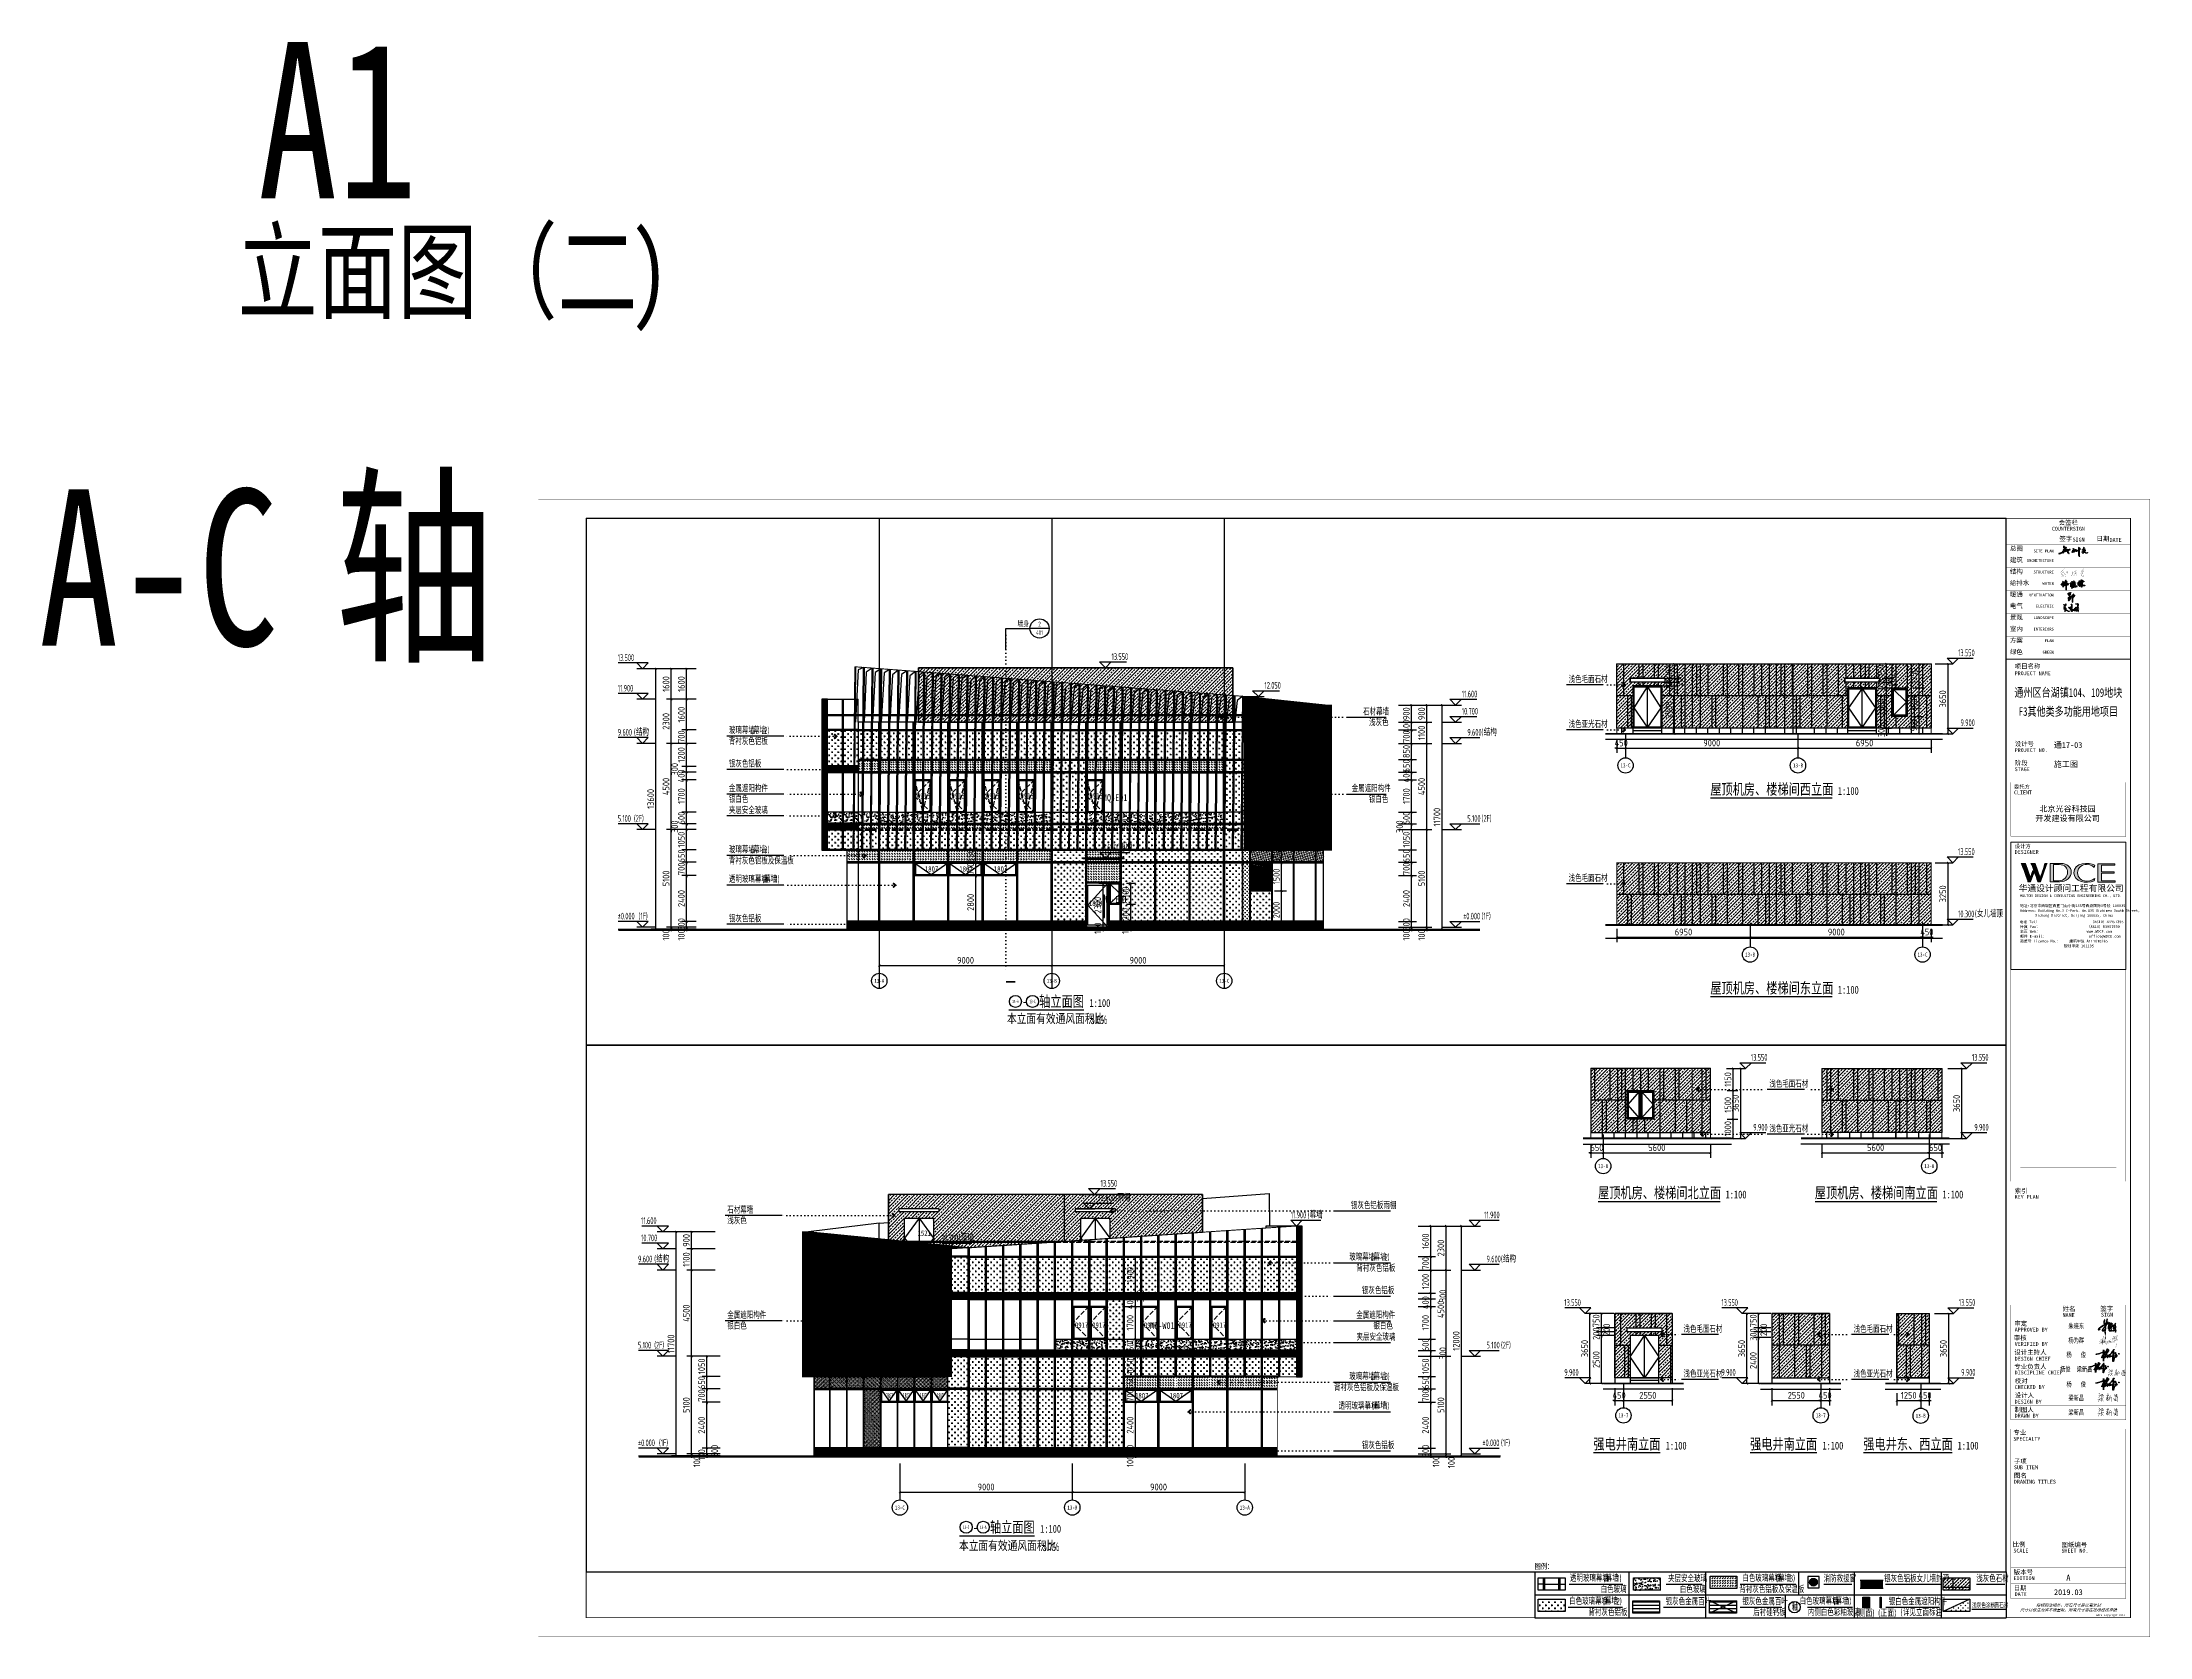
# Model space of a CAD drawing. Extents: x -280168 to 205214, y -148835 to -64913.
# Drawn here: x 95219 to 205214, y -148835 to -65567 of the extents above; entities that cross this region are included whole.
import ezdxf
from ezdxf.enums import TextEntityAlignment as Align
from ezdxf.xclip import XClip

# ---------------------------------------------------------------- set-up
doc = ezdxf.new("R2010")
doc.units = 0
doc.header["$LTSCALE"] = 1000
doc.header["$MEASUREMENT"] = 0
doc.header["$XCLIPFRAME"] = 0
doc.linetypes.add('DASH', pattern=[0.35, 0.25, -0.1])
doc.linetypes.add('DOT2', pattern=[0.125, 0, -0.125])
for name, color, linetype in [('00-图签签名_10', 10, 'Continuous'), ('01-标注_尺寸', 124, 'Continuous'), ('01-标注_标高', 200, 'Continuous'), ('01-标注_符号', 200, 'Continuous'), ('01-标注_轴线坐标', 132, 'Continuous'), ('02-TEXT_标注', 130, 'Continuous'), ('02-TEXT_轴号', 7, 'Continuous'), ('05-填充_156', 156, 'Continuous'), ('05-填充_18', 18, 'Continuous'), ('05-填充_天正', 14, 'Continuous'), ('A-C_玻璃幕墙', 140, 'Continuous'), ('A-C_窗', 140, 'Continuous'), ('A-E_栏杆', 232, 'Continuous'), ('AXIS_TEXT', 7, 'Continuous'), ('D-铝板', 181, 'Continuous'), ('D_玻璃', 152, 'Continuous'), ('D_铝板', 181, 'Continuous'), ('DIM_SYMB', 3, 'Continuous'), ('E-立面轮廓', 241, 'Continuous'), ('X-立面图例$0$01-标注_符号', 200, 'Continuous'), ('X-立面图例$0$02-TEXT_标注', 130, 'Continuous'), ('X-立面图例$0$03-表格_197', 197, 'Continuous'), ('X-立面图例$0$05-填充_156', 156, 'Continuous'), ('X-立面图例$0$05-填充_18', 18, 'Continuous'), ('X-立面图例$0$05-填充_天正', 26, 'Continuous'), ('X-立面图例$0$A-0-图名图例', 2, 'Continuous'), ('X-立面图例$0$A-C_玻璃幕墙', 140, 'Continuous'), ('X-立面图例$0$A-C_窗', 140, 'Continuous'), ('建-标注-文本', 254, 'Continuous')]:
    doc.layers.add(name, color=color, linetype=linetype)
doc.layers.add('04-不打印_辅助线', color=165, linetype='Continuous', plot=False)
doc.styles.add('_TCH_AXIS', font='STXIHEI_0.TTF', dxfattribs={"width": 0.75})
doc.styles.add('_TCH_DIM', font='ros1.shx', dxfattribs={"width": 0.75, "bigfont": 'jd.shx'})
doc.styles.add('_TCH_DIM_T3', font='ros1.shx', dxfattribs={"width": 0.85, "bigfont": 'jd.shx'})
doc.styles.add('_TCH_LABEL', font='ros.shx', dxfattribs={"width": 0.75, "bigfont": 'jd.shx'})
doc.styles.add('COMPLEX', font='COMPLEX')
doc.styles.add('HT_HWXH', font='STXIHEI_0.TTF', dxfattribs={"width": 0.75})
doc.styles.add('logo-3', font='STXIHEI_0.TTF', dxfattribs={"width": 0.75})
doc.styles.get("Standard").update_dxf_attribs({"font": 'STXIHEI_0.TTF', "width": 0.75})
doc.styles.add('X-立面图例$0$_TCH_LABEL', font='ROS1', dxfattribs={"width": 0.75, "bigfont": 'JD'})
doc.styles.add('X-立面图例$0$HT_HWXH', font='STXIHEI_0.TTF', dxfattribs={"width": 0.8})
doc.styles.add('X-立面图例$0$HT_JD', font='ROS1', dxfattribs={"width": 0.8, "bigfont": 'JD'})
doc.styles.add('华文细黑', font='STXIHEI_0.TTF', dxfattribs={"width": 0.75, "height": 10})
doc.styles.add('图签信息$0$hwxh', font='STXIHEI_0.TTF')
doc.styles.add('图签信息$0$华文细黑', font='STXIHEI_0.TTF', dxfattribs={"height": 10})
doc.dimstyles.new('_TCH_ARCH&&100', dxfattribs={"dimtxt": 350, "dimasz": 100, "dimexe": 250, "dimexo": 300, "dimgap": 100, "dimtad": 1, "dimdec": 0, "dimzin": 0, "dimdsep": 46, "dimtxsty": '_TCH_DIM_T3', "dimblk": 'ARCHTICK', "dimcen": 0.09, "dimclrt": 7, "dimazin": 2, "dimtfac": 1, "dimtdec": 0, "dimtix": 1, "dimtmove": 2, "dimatfit": 3, "dimfxl": 0, "dimtolj": 1, "dimtzin": 0, "dimarcsym": 0})
doc.dimstyles.new('副本 ISO-1', dxfattribs={"dimtxt": 2.5, "dimasz": 1.5, "dimexe": 1.25, "dimexo": 0.625, "dimtad": 1, "dimdec": 0, "dimtxsty": 'logo-3', "dimblk": 'ARCHTICK', "dimcen": 2.5, "dimdle": 1, "dimadec": 0, "dimazin": 0, "dimtfac": 1, "dimtdec": 0, "dimtix": 1, "dimtmove": 0, "dimatfit": 3, "dimldrblk": 'AR', "dimfxl": 0, "dimarcsym": 0})
pattern_1 = [(0, (-156128.72, 157902.89), (158.75, 158.75), [79.375, -238.125]), (90, (-156089.03, 157863.2), (-158.75, 158.75), [79.375, -238.125])]
pattern_2 = [(50, (-156128.72, 161537.9), (364.36934, -31.87817), [38.1, -419.1]), (355, (-156128.72, 161537.9), (-70.48565, 382.1133), [30.48, -335.28]), (100.451, (-156098.36, 161535.23), (293.885, 350.2334), [32.38, -356.18]), (46.1842, (-156128.7, 161639.5), (542.1581, -84.0847), [57.15, -628.65]), (96.6356, (-156083.54, 161632.5), (474.8085, 494.8511), [48.57, -534.27]), (351.184, (-156128.7, 161639.5), (474.8092, 494.8502), [45.72, -502.92]), (21, (-156077.92, 161614.1), (303.22976, -204.53104), [38.1, -419.1]), (326, (-156077.92, 161614.1), (123.60406, 368.37593), [30.48, -335.28]), (71.4514, (-156052.65, 161597.04), (426.833, 163.8457), [32.38, -356.18]), (37.5, (-156128.72, 161537.89), (6.17721, 169.11008), [0, -331.216, 0, -340.36, 0, -336.55]), (7.5, (-156128.72, 161537.89), (133.63933, 200.36115), [0, -194.056, 0, -323.596, 0, -128.27]), (327.5, (-156242, 161537.89), (271.18119, -11.45749), [0, -127, 0, -396.24, 0, -525.78]), (317.5, (-156292.8, 161537.89), (296.25836, 50.85298), [0, -165.1, 0, -263.144, 0, -373.38])]
pattern_3 = [(0, (-156128.72, 157462.89), (158.75, 158.75), [79.375, -238.125]), (90, (-156089.03, 157423.2), (-158.75, 158.75), [79.375, -238.125])]
pattern_4 = [(315, (-156128.72, 163512.89), (134.70384, -3e-14), [95.25, -95.25])]
pattern_5 = [(50, (-156128.72, 161537.9), (364.36934, -31.87817), [38.1, -419.1]), (355, (-156128.72, 161537.9), (-70.48565, 382.1133), [30.48, -335.28]), (100.451, (-156098.36, 161535.23), (293.885, 350.2334), [32.38, -356.18]), (46.1842, (-156128.7, 161639.5), (542.1581, -84.0847), [57.15, -628.65]), (96.6356, (-156083.54, 161632.5), (474.8085, 494.8511), [48.57, -534.27]), (351.184, (-156128.7, 161639.5), (474.8092, 494.8502), [45.72, -502.92]), (21, (-156077.92, 161614.1), (303.22976, -204.53104), [38.1, -419.1]), (326, (-156077.92, 161614.1), (123.60406, 368.37593), [30.48, -335.28]), (71.4514, (-156052.65, 161597.04), (426.833, 163.8457), [32.38, -356.18]), (37.5, (-156128.72, 161537.89), (6.17721, 169.11008), [0, -331.216, 0, -340.36, 0, -336.55]), (7.5, (-156128.72, 161537.89), (133.63933, 200.36115), [0, -194.056, 0, -323.596, 0, -128.27]), (327.5, (-156242, 161537.89), (271.18119, -11.45749), [0, -127, 0, -396.24, 0, -525.78]), (317.5, (-156292.8, 161537.89), (296.25836, 50.85298), [0, -165.1, 0, -263.144, 0, -373.38])]
pattern_6 = [(315, (-82533.84, 167352.89), (134.70384, -3e-14), [95.25, -95.25])]
pattern_7 = [(0, (-52003.65, 191539.72), (158.75, 158.75), [79.375, -238.125]), (90, (-51963.97, 191500.04), (-158.75, 158.75), [79.375, -238.125])]
pattern_8 = [(315, (49471.59, 55470.77), (134.70384, -3e-14), [95.25, -95.25])]
pattern_9 = [(0, (99862.35, 55470.77), (158.75, 158.75), [79.375, -238.125]), (90, (99902.04, 55431.08), (-158.75, 158.75), [79.375, -238.125])]
pattern_10 = [(0, (0, 0), (158.75, 158.75), [79.375, -238.125]), (90, (39.69, -39.69), (-158.75, 158.75), [79.375, -238.125])]
pattern_11 = [(315, (-87740.84, 167352.89), (134.70384, -3e-14), [95.25, -95.25])]
pattern_12 = [(0, (-32303.14, 165343.42), (158.75, 158.75), [79.375, -238.125]), (90, (-32263.46, 165303.73), (-158.75, 158.75), [79.375, -238.125])]
pattern_13 = [(315, (0, 0), (134.70384, -3e-14), [95.25, -95.25])]
pattern_14 = [(45, (-849.99, -261.96), (-112.253, 112.253), [])]
pattern_15 = [(45, (-843.80595, -349.1901), (-0.088388348, 0.088388348), [])]
pattern_16 = [(45, (41410, 5700), (-70160, 70160), [])]

msp = doc.modelspace()

# ---------------------------------------------------------------- texts
at = {"layer": '00-图签签名_10', "char_height": 260, "attachment_point": 5, "style": '华文细黑'}
for s, insert, width in [('朱晓东', (201372.6, -132621.8), 14747.11), ('杨   俊', (201372.6, -134121.8), 12329.131), ('杨为群', (201372.6, -133371.8), 3209.775), ('杨俊  梁新昌', (201372.6, -134871.8), 13102.125), ('杨   俊', (201369.9, -135659.7), 4794.403), ('梁新昌', (201372.6, -136371.8), 6894.288), ('梁新昌', (201372.6, -137121.8), 7674.889)]:
    msp.add_mtext(s, dxfattribs=dict(at, insert=insert, width=width))
at = {"layer": '01-标注_符号', "color": 7, "width": 0.75}
for s, p in [('MQ-E01', (150572.4, -105185.1)), ('MQ-E01', (150572.4, -110495.2)), ('MQ-W01', (153035.5, -132753.9))]:
    msp.add_text(s, height=350, dxfattribs=at).set_placement(p)
at = {"layer": '02-TEXT_标注'}
for s, height, style, width, p in [('墙身', 285.43, 'HT_HWXH', 0.75, (146123.8, -96072.2)), ('13.500', 350, '_TCH_DIM', 0.6375, (125256.8, -97877.1)), ('13.550', 350, '_TCH_DIM', 0.6375, (151028.4, -97827.1)), ('13.550', 350, '_TCH_DIM', 0.6375, (195207.2, -97628.9)), ('12.050', 350, '_TCH_DIM', 0.6375, (159011.2, -99327.1)), ('浅色毛面石材', 347.29, '_TCH_LABEL', 0.75, (174880.7, -99026.6)), ('11.900', 350, '_TCH_DIM', 0.6375, (125256.8, -99477.1)), ('11.600', 350, '_TCH_DIM', 0.6375, (169308.2, -99777.1)), ('石材幕墙', 347.29, '_TCH_DIM', 0.75, (164155.2, -100714.2)), ('浅灰色', 347.29, '_TCH_DIM', 0.75, (164466.6, -101274.2)), ('10.700', 350, '_TCH_DIM', 0.6375, (169308.2, -100677.1)), ('浅色亚光石材', 347.29, '_TCH_LABEL', 0.75, (174880.7, -101366.1)), ('9.900', 350, '_TCH_DIM', 0.6375, (195333.6, -101278.9)), ('9.600', 350, '_TCH_DIM', 0.6375, (125256.8, -101777.1)), ('(', 350, '_TCH_DIM', 0.6375, (126105.3, -101777.1)), ('结构', 347.29, '_TCH_DIM', 0.75, (126209.4, -101777.1)), (')', 350, '_TCH_DIM', 0.6375, (126791.4, -101777.1)), ('玻璃幕墙', 347.29, '_TCH_DIM', 0.75, (131057.4, -101684.2)), ('背衬灰色铝板', 347.29, '_TCH_DIM', 0.75, (131057.4, -102267.6)), ('(', 350, '_TCH_DIM', 0.6375, (132221.4, -101684.2)), ('幕墙', 347.29, '_TCH_DIM', 0.75, (132325.5, -101684.2)), ('2)', 350, '_TCH_DIM', 0.6375, (132907.5, -101684.2)), ('9.600', 350, '_TCH_DIM', 0.6375, (169595.6, -101777.1)), ('(', 350, '_TCH_DIM', 0.6375, (170350.3, -101777.1)), ('结构', 347.29, '_TCH_DIM', 0.75, (170454.5, -101777.1)), (')', 350, '_TCH_DIM', 0.6375, (171036.4, -101777.1)), ('银灰色铝板', 347.29, '_TCH_DIM', 0.75, (131057.4, -103434.3)), ('金属遮阳构件', 347.29, '_TCH_DIM', 0.75, (131057.4, -104723.1)), ('金属遮阳构件', 347.29, '_TCH_DIM', 0.75, (163563.1, -104723.1)), ('银白色', 347.29, '_TCH_DIM', 0.75, (131057.4, -105283.1)), ('夹层安全玻璃', 347.29, '_TCH_DIM', 0.75, (131057.4, -105863.1)), ('银白色', 347.29, '_TCH_DIM', 0.75, (164456.4, -105283.1)), ('5.100', 350, '_TCH_DIM', 0.6375, (125256.8, -106277.1)), ('(2F)', 350, '_TCH_DIM', 0.6375, (126105.3, -106277.1)), ('5.100', 350, '_TCH_DIM', 0.6375, (169595.6, -106277.1)), ('(2F)', 350, '_TCH_DIM', 0.6375, (170350.3, -106277.1)), ('玻璃幕墙', 347.29, '_TCH_DIM', 0.75, (131057.4, -107915.8)), ('(', 350, '_TCH_DIM', 0.6375, (132221.4, -107915.8)), ('幕墙', 347.29, '_TCH_DIM', 0.75, (132325.5, -107915.8)), ('3)', 350, '_TCH_DIM', 0.6375, (132907.5, -107915.8)), ('3.600', 350, '_TCH_DIM', 0.6375, (150563, -107777.1)), ('(', 350, '_TCH_DIM', 0.6375, (151317.8, -107777.1)), ('雨棚', 347.29, '_TCH_DIM', 0.75, (151421.9, -107777.1)), (')', 350, '_TCH_DIM', 0.6375, (152003.9, -107777.1)), ('13.550', 350, '_TCH_DIM', 0.6375, (195207.2, -108008.7)), ('背衬灰色铝板及保温板', 347.29, '_TCH_DIM', 0.75, (131057.4, -108499.2)), ('透明玻璃幕墙', 347.29, '_TCH_DIM', 0.75, (131057.4, -109456.2)), ('(', 350, '_TCH_DIM', 0.6375, (132803.3, -109456.2)), ('幕墙', 347.29, '_TCH_DIM', 0.75, (132907.5, -109456.2)), ('1)', 350, '_TCH_DIM', 0.6375, (133489.4, -109456.2)), ('浅色毛面石材', 347.29, '_TCH_LABEL', 0.75, (174880.7, -109406.4)), ('%%P0.000', 350, '_TCH_DIM', 0.6375, (125256.8, -111377.1)), ('(1F)', 350, '_TCH_DIM', 0.6375, (126353.3, -111377.1)), ('%%P0.000', 350, '_TCH_DIM', 0.6375, (169379.9, -111377.1)), ('(1F)', 350, '_TCH_DIM', 0.6375, (170350.3, -111377.1)), ('10.300', 350, '_TCH_DIM', 0.6375, (195207.2, -111258.7)), ('(', 350, '_TCH_DIM', 0.6375, (196088.4, -111258.7)), ('女儿墙顶', 347.29, '_TCH_DIM', 0.75, (196192.5, -111258.7)), (')', 350, '_TCH_DIM', 0.6375, (197356.4, -111258.7)), ('银灰色铝板', 347.29, '_TCH_DIM', 0.75, (131057.4, -111517.7)), ('本立面有效通风面积比', 520.93, '_TCH_LABEL', 0.75, (145568.2, -116838.5)), ('5.6%', 446.25, '_TCH_LABEL', 0.529412, (149933, -116838.5)), ('13.550', 350, '_TCH_DIM', 0.6375, (184391.7, -118751)), ('13.550', 350, '_TCH_DIM', 0.6375, (195928.5, -118751)), ('浅色毛面石材', 347.29, '_TCH_LABEL', 0.75, (185354.4, -120148.7)), ('9.900', 350, '_TCH_DIM', 0.6375, (184518.2, -122401)), ('9.900', 350, '_TCH_DIM', 0.6375, (196054.9, -122401)), ('浅色亚光石材', 347.29, '_TCH_LABEL', 0.75, (185354.4, -122488.2)), ('13.550', 350, '_TCH_DIM', 0.6375, (150455.5, -125327.1)), ('石材幕墙', 347.29, '_TCH_DIM', 0.75, (130974.8, -126727.9)), ('12.800', 350, '_TCH_DIM', 0.6375, (150346, -126077.1)), ('(', 350, '_TCH_DIM', 0.6375, (151227.2, -126077.1)), ('雨棚', 347.29, '_TCH_DIM', 0.75, (151331.3, -126077.1)), (')', 350, '_TCH_DIM', 0.6375, (151913.3, -126077.1)), ('银灰色铝板雨棚', 347.29, '_TCH_DIM', 0.75, (163519.6, -126491.3)), ('11.600', 350, '_TCH_DIM', 0.6375, (126476.1, -127277.1)), ('浅灰色', 347.29, '_TCH_DIM', 0.75, (130974.8, -127287.9)), ('11.900', 350, '_TCH_DIM', 0.6375, (160380.8, -126977.1)), ('(', 350, '_TCH_DIM', 0.6375, (161262, -126977.1)), ('幕墙', 347.29, '_TCH_DIM', 0.75, (161366.1, -126977.1)), (')', 350, '_TCH_DIM', 0.6375, (161948.1, -126977.1)), ('11.900', 350, '_TCH_DIM', 0.6375, (170472.7, -126977.1)), ('10.700', 350, '_TCH_DIM', 0.6375, (126476.1, -128177.1)), ('10.700', 350, '_TCH_DIM', 0.6375, (142180.8, -128177.1)), ('(', 350, '_TCH_DIM', 0.6375, (143062, -128177.1)), ('幕墙', 347.29, '_TCH_DIM', 0.75, (143166.1, -128177.1)), (')', 350, '_TCH_DIM', 0.6375, (143748.1, -128177.1)), ('9.600', 350, '_TCH_DIM', 0.6375, (126315.1, -129277.1)), ('(', 350, '_TCH_DIM', 0.6375, (127163.5, -129277.1)), ('结构', 347.29, '_TCH_DIM', 0.75, (127267.6, -129277.1)), (')', 350, '_TCH_DIM', 0.6375, (127849.6, -129277.1)), ('玻璃幕墙', 347.29, '_TCH_DIM', 0.75, (163432.4, -129184.2)), ('背衬灰色铝板', 347.29, '_TCH_DIM', 0.75, (163804.5, -129767.6)), ('(', 350, '_TCH_DIM', 0.6375, (164596.3, -129184.2)), ('幕墙', 347.29, '_TCH_DIM', 0.75, (164700.5, -129184.2)), ('2)', 350, '_TCH_DIM', 0.6375, (165282.4, -129184.2)), ('9.600', 350, '_TCH_DIM', 0.6375, (170599.1, -129277.1)), ('(', 350, '_TCH_DIM', 0.6375, (171353.9, -129277.1)), ('结构', 347.29, '_TCH_DIM', 0.75, (171458, -129277.1)), (')', 350, '_TCH_DIM', 0.6375, (172040, -129277.1)), ('银灰色铝板', 347.29, '_TCH_DIM', 0.75, (164091.4, -130934.3)), ('金属遮阳构件', 347.29, '_TCH_DIM', 0.75, (130974.8, -132223.1)), ('金属遮阳构件', 347.29, '_TCH_DIM', 0.75, (163800.4, -132223.1)), ('13.550', 350, '_TCH_DIM', 0.6375, (174656.4, -131550.3)), ('13.550', 350, '_TCH_DIM', 0.6375, (182853.1, -131550.3)), ('13.550', 350, '_TCH_DIM', 0.6375, (195240, -131550.3)), ('银白色', 347.29, '_TCH_DIM', 0.75, (130974.8, -132783.1)), ('夹层安全玻璃', 347.29, '_TCH_DIM', 0.75, (163810.6, -133363.1)), ('银白色', 347.29, '_TCH_DIM', 0.75, (164693.7, -132783.1)), ('浅色毛面石材', 347.29, '_TCH_LABEL', 0.75, (180874.1, -132948)), ('浅色毛面石材', 347.29, '_TCH_LABEL', 0.75, (189754.3, -132948)), ('5.100', 350, '_TCH_DIM', 0.6375, (126315.1, -133777.1)), ('(2F)', 350, '_TCH_DIM', 0.6375, (127163.5, -133777.1)), ('5.100', 350, '_TCH_DIM', 0.6375, (170599.1, -133777.1)), ('(2F)', 350, '_TCH_DIM', 0.6375, (171353.9, -133777.1)), ('玻璃幕墙', 347.29, '_TCH_DIM', 0.75, (163432.4, -135415.8)), ('(', 350, '_TCH_DIM', 0.6375, (164596.3, -135415.8)), ('幕墙', 347.29, '_TCH_DIM', 0.75, (164700.5, -135415.8)), ('3)', 350, '_TCH_DIM', 0.6375, (165282.4, -135415.8)), ('9.900', 350, '_TCH_DIM', 0.6375, (174656.4, -135200.3)), ('浅色亚光石材', 347.29, '_TCH_LABEL', 0.75, (180874.1, -135287.5)), ('9.900', 350, '_TCH_DIM', 0.6375, (182853.1, -135200.3)), ('浅色亚光石材', 347.29, '_TCH_LABEL', 0.75, (189754.3, -135287.5)), ('9.900', 350, '_TCH_DIM', 0.6375, (195366.4, -135200.3)), ('背衬灰色铝板及保温板', 347.29, '_TCH_DIM', 0.75, (162640.5, -135999.2)), ('透明玻璃幕墙', 347.29, '_TCH_DIM', 0.75, (162872.7, -136956.2)), ('(', 350, '_TCH_DIM', 0.6375, (164618.7, -136956.2)), ('幕墙', 347.29, '_TCH_DIM', 0.75, (164722.8, -136956.2)), ('1)', 350, '_TCH_DIM', 0.6375, (165304.8, -136956.2)), ('%%P0.000', 350, '_TCH_DIM', 0.6375, (126315.1, -138877.1)), ('(1F)', 350, '_TCH_DIM', 0.6375, (127411.6, -138877.1)), ('%%P0.000', 350, '_TCH_DIM', 0.6375, (170383.5, -138877.1)), ('(1F)', 350, '_TCH_DIM', 0.6375, (171353.9, -138877.1)), ('银灰色铝板', 347.29, '_TCH_DIM', 0.75, (164091.4, -139017.7)), ('本立面有效通风面积比', 520.93, '_TCH_LABEL', 0.75, (143064.1, -144354.5)), ('5.7%', 446.25, '_TCH_LABEL', 0.529412, (147428.9, -144354.5))]:
    msp.add_text(s, height=height, dxfattribs=dict(at, style=style, width=width)).set_placement(p)
at = {"layer": '02-TEXT_标注', "style": '_TCH_DIM'}
for s, height, p, p2 in [('401', 220.22, (147094.6, -96501.3), (147448.5, -96501.3)), ('2', 265.9, (147205.1, -96090.3), (147338, -96090.3))]:
    msp.add_text(s, height=height, dxfattribs=at).set_placement(p, p2, align=Align.FIT)
at = {"layer": '02-TEXT_轴号', "style": '_TCH_AXIS', "width": 0.909091}
for s, p, p2 in [('13-C', (177590.8, -103437.2), (178110.7, -103437.2)), ('13-B', (186590.8, -103437.2), (187110.7, -103437.2)), ('13-B', (184090.8, -113310.3), (184610.7, -113310.3)), ('13-C', (193090.8, -113310.3), (193610.7, -113310.3)), ('13-8', (176423.5, -124358.9), (176943.5, -124358.9)), ('13-8', (193443.7, -124358.9), (193963.7, -124358.9)), ('13-7', (177480.8, -137373.6), (178000.8, -137373.6)), ('13-7', (187777.6, -137373.6), (188297.5, -137373.6)), ('13-B', (192994.2, -137392.8), (193514.1, -137392.8))]:
    msp.add_text(s, height=207.98, dxfattribs=at).set_placement(p, p2, align=Align.FIT)
at = {"layer": '04-不打印_辅助线', "width": 0.75}
for s, height, p in [('A1', 8155.02, (106472.5, -73722.2)), ('立面图（二', 4077.51, (105423.5, -79578.3)), (')', 4077.5, (125892.9, -79578.3)), ('轴', 8155, (110477.7, -97072.1)), ('A-C', 8155.02, (95043.8, -97072.1)), ('1830', 285.43, (149844.1, -110669.3)), ('1521', 285.43, (140900.7, -127898.6))]:
    msp.add_text(s, height=height, dxfattribs=at).set_placement(p)
at = {"layer": '建-标注-文本', "width": 0.75}
for s, height, p in [('屋顶机房、楼梯间西立面', 570.852, (182274.6, -104858)), ('1:100', 407.75, (188929.8, -104871)), ('轴立面图', 570.85, (147251, -115935.4)), ('屋顶机房、楼梯间东立面', 570.852, (182274.6, -115237.8)), ('1:100', 407.75, (188929.8, -115250.8)), ('-', 570.9, (146360.8, -115935.4)), ('1:100', 407.75, (149871.3, -115942.3)), ('屋顶机房、楼梯间北立面', 570.852, (176417, -125928)), ('屋顶机房、楼梯间南立面', 570.852, (187730.9, -125928)), ('1:100', 407.75, (183072.2, -125941)), ('1:100', 407.75, (194386.1, -125941)), ('强电井南立面', 570.85, (176171.7, -139046.1)), ('强电井南立面', 570.85, (184348.2, -139046.1)), ('强电井东、西立面', 570.85, (190258.5, -139046.1)), ('1:100', 407.75, (179948, -139053)), ('1:100', 407.75, (188124.5, -139053)), ('1:100', 407.75, (195181.1, -139053)), ('轴立面图', 570.85, (144681.5, -143391)), ('-', 570.9, (143791.2, -143391)), ('1:100', 407.75, (147301.8, -143397.9))]:
    msp.add_text(s, height=height, dxfattribs=at).set_placement(p)
at = {"layer": '建-标注-文本'}
for s, height, width, p, p2 in [('13-A', 169.61, 1.138097, (145841.9, -115740.2), (146179.7, -115740.2)), ('13-C', 188.61, 1.068808, (146737.3, -115749.7), (147064.8, -115749.7)), ('13-C', 188.61, 1.068808, (143277.5, -143205.4), (143605, -143205.4)), ('13-A', 169.61, 1.138097, (144162.6, -143195.9), (144500.4, -143195.9))]:
    msp.add_text(s, height=height, dxfattribs=dict(at, width=width)).set_placement(p, p2, align=Align.FIT)

# ---------------------------------------------------------------- blocks, each defined once
blk = doc.blocks.new('图签信息$0$WDCE Copyright200X')
at = {"const_width": 0.016}
blk.add_lwpolyline([(-10.6, 1.3, 1), (-11.4, 1.3, 1)], format="xyb", close=True, dxfattribs=at)
at = {"style": '图签信息$0$华文细黑'}
for s, p in [('WDCE ', (-11.5, 0.5)), ('     Copyright ', (-3.5, 0.5))]:
    blk.add_text(s, height=1, dxfattribs=at).set_placement(p, align=Align.BOTTOM_RIGHT)
blk.add_text('c', height=0.6, dxfattribs=at).set_placement((-11, 1.3), align=Align.MIDDLE_CENTER)
blk.add_attdef('200X', text='', height=1, dxfattribs=at).set_placement((-0.5, 0.5), align=Align.BOTTOM_RIGHT)
blk = doc.blocks.new('图签信息$0$logo2')
h = blk.add_hatch(color=7)
h.paths.add_polyline_path([(19.02, -7.36), (15.84, -7.36), (15.84, -3.97), (18.97, -3.97), (18.97, -4.24), (16.46, -4.24), (16.46, -5.45), (18.81, -5.45), (18.81, -5.69), (16.47, -5.69), (16.47, -7.12), (19.02, -7.12)])
edge = h.paths.add_edge_path()
edge.add_spline(control_points=[(15.26, -4.21), (15.26, -4.21), (15.13, -4.65), (15.13, -4.65), (15.13, -4.65), (14.62, -4.1), (13.73, -4.1), (13.04, -4.1), (12.07, -4.54), (12.08, -5.62), (12.08, -6.49), (12.77, -7.16), (13.73, -7.17), (14.66, -7.17), (15.23, -6.68), (15.23, -6.68), (15.23, -6.68), (15.16, -7.11), (15.16, -7.11), (13.63, -7.7), (11.42, -7.29), (11.41, -5.64), (11.4, -3.72), (14.16, -3.66), (15.26, -4.21)], knot_values=[0, 0, 0, 0, 1, 1, 1, 2, 2, 2, 3, 3, 3, 4, 4, 4, 5, 5, 5, 6, 6, 6, 7, 7, 7, 8, 8, 8, 8], degree=3, periodic=0)
edge = h.paths.add_edge_path(flags=16)
edge.add_spline(control_points=[(10.23, -5.57), (10.23, -5.16), (10.12, -4.83), (9.9, -4.58), (9.63, -4.27), (9.23, -4.12), (8.69, -4.12), (8.69, -4.12), (7.64, -4.12), (7.64, -4.12), (7.64, -4.12), (7.64, -7.1), (7.64, -7.1), (7.64, -7.1), (8.66, -7.1), (8.66, -7.1), (9.13, -7.1), (9.52, -6.93), (9.82, -6.6), (10.09, -6.31), (10.23, -5.96), (10.23, -5.57)], knot_values=[0, 0, 0, 0, 1, 1, 1, 2, 2, 2, 3, 3, 3, 4, 4, 4, 5, 5, 5, 6, 6, 6, 7, 7, 7, 7], degree=3, periodic=0)
edge = h.paths.add_edge_path()
edge.add_spline(control_points=[(10.92, -5.51), (10.92, -5.96), (10.72, -6.37), (10.34, -6.72), (9.92, -7.1), (9.41, -7.29), (8.82, -7.29), (8.82, -7.29), (7.03, -7.29), (7.03, -7.29), (7.03, -7.29), (7.03, -3.92), (7.03, -3.92), (7.03, -3.92), (9.1, -3.92), (9.1, -3.92), (9.59, -3.92), (10.01, -4.06), (10.36, -4.34), (10.73, -4.64), (10.92, -5.03), (10.92, -5.51)], knot_values=[0, 0, 0, 0, 1, 1, 1, 2, 2, 2, 3, 3, 3, 4, 4, 4, 5, 5, 5, 6, 6, 6, 7, 7, 7, 7], degree=3, periodic=0)
at = {"lineweight": 0}
blk.add_lwpolyline([(19.02, -7.36), (15.84, -7.36), (15.84, -3.97), (18.97, -3.97), (18.97, -4.24), (16.46, -4.24), (16.46, -5.45), (18.81, -5.45), (18.81, -5.69), (16.47, -5.69), (16.47, -7.12), (19.02, -7.12), (19.02, -7.36)], dxfattribs=at)
for points, knots in [([(15.26, -4.21), (15.26, -4.21), (15.13, -4.65), (15.13, -4.65), (15.13, -4.65), (14.62, -4.1), (13.73, -4.1), (13.04, -4.1), (12.07, -4.54), (12.08, -5.62), (12.08, -6.49), (12.77, -7.16), (13.73, -7.17), (14.66, -7.17), (15.23, -6.68), (15.23, -6.68), (15.23, -6.68), (15.16, -7.11), (15.16, -7.11), (13.63, -7.7), (11.42, -7.29), (11.41, -5.64), (11.4, -3.72), (14.16, -3.66), (15.26, -4.21)], [0, 0, 0, 0, 1, 1, 1, 2, 2, 2, 3, 3, 3, 4, 4, 4, 5, 5, 5, 6, 6, 6, 7, 7, 7, 8, 8, 8, 8]), ([(10.92, -5.51), (10.92, -5.96), (10.72, -6.37), (10.34, -6.72), (9.92, -7.1), (9.41, -7.29), (8.82, -7.29), (8.82, -7.29), (7.03, -7.29), (7.03, -7.29), (7.03, -7.29), (7.03, -3.92), (7.03, -3.92), (7.03, -3.92), (9.1, -3.92), (9.1, -3.92), (9.59, -3.92), (10.01, -4.06), (10.36, -4.34), (10.73, -4.64), (10.92, -5.03), (10.92, -5.51)], [0, 0, 0, 0, 1, 1, 1, 2, 2, 2, 3, 3, 3, 4, 4, 4, 5, 5, 5, 6, 6, 6, 7, 7, 7, 7]), ([(10.23, -5.57), (10.23, -5.16), (10.12, -4.83), (9.9, -4.58), (9.63, -4.27), (9.23, -4.12), (8.69, -4.12), (8.69, -4.12), (7.64, -4.12), (7.64, -4.12), (7.64, -4.12), (7.64, -7.1), (7.64, -7.1), (7.64, -7.1), (8.66, -7.1), (8.66, -7.1), (9.13, -7.1), (9.52, -6.93), (9.82, -6.6), (10.09, -6.31), (10.23, -5.96), (10.23, -5.57)], [0, 0, 0, 0, 1, 1, 1, 2, 2, 2, 3, 3, 3, 4, 4, 4, 5, 5, 5, 6, 6, 6, 7, 7, 7, 7])]:
    blk.add_open_spline(points, degree=3, knots=knots, dxfattribs=at)
blk = doc.blocks.new('图签信息$0$logo1')
h = blk.add_hatch(color=8)
edge = h.paths.add_edge_path()
edge.add_spline(control_points=[(3.86, -5.21), (3.63, -5.88), (3.39, -6.56), (3.39, -6.56), (3.39, -6.56), (2.5, -3.91), (2.5, -3.91), (2.5, -3.91), (1.8, -3.91), (1.69, -3.91), (2.02, -4.39), (2.95, -7.27), (2.95, -7.27), (2.95, -7.27), (3.44, -7.27), (3.44, -7.27), (3.44, -7.27), (4.03, -5.66), (4.03, -5.66), (4.03, -5.66), (3.86, -5.21), (3.86, -5.21)], knot_values=[0, 0, 0, 0, 1, 1, 1, 2, 2, 2, 3, 3, 3, 4, 4, 4, 5, 5, 5, 6, 6, 6, 7, 7, 7, 7], degree=3, periodic=0)
h = blk.add_hatch(color=7)
edge = h.paths.add_edge_path()
edge.add_spline(control_points=[(6.04, -3.91), (6.09, -4.1), (5.2, -6.56), (5.2, -6.56), (5.2, -6.56), (4.3, -3.91), (4.3, -3.91), (4.3, -3.91), (3.6, -3.91), (3.49, -3.91), (3.82, -4.39), (4.75, -7.27), (4.75, -7.27), (4.75, -7.27), (5.24, -7.27), (5.24, -7.27), (5.24, -7.27), (6.33, -4.3), (6.33, -4.3), (6.33, -4.3), (6.48, -3.91), (6.48, -3.91), (6.48, -3.91), (6.21, -3.91), (6.04, -3.91)], knot_values=[0, 0, 0, 0, 1, 1, 1, 2, 2, 2, 3, 3, 3, 4, 4, 4, 5, 5, 5, 6, 6, 6, 7, 7, 7, 8, 8, 8, 8], degree=3, periodic=0)
at = {"color": 8, "lineweight": 0}
blk.add_open_spline([(3.86, -5.21), (3.63, -5.88), (3.39, -6.56), (3.39, -6.56), (3.39, -6.56), (2.5, -3.91), (2.5, -3.91), (2.5, -3.91), (1.8, -3.91), (1.69, -3.91), (2.02, -4.39), (2.95, -7.27), (2.95, -7.27), (2.95, -7.27), (3.44, -7.27), (3.44, -7.27), (3.44, -7.27), (4.03, -5.66), (4.03, -5.66), (4.03, -5.66), (3.86, -5.21), (3.86, -5.21)], degree=3, knots=[0, 0, 0, 0, 1, 1, 1, 2, 2, 2, 3, 3, 3, 4, 4, 4, 5, 5, 5, 6, 6, 6, 7, 7, 7, 7], dxfattribs=at)
at = {"lineweight": 0}
blk.add_open_spline([(6.04, -3.91), (6.09, -4.1), (5.2, -6.56), (5.2, -6.56), (5.2, -6.56), (4.3, -3.91), (4.3, -3.91), (4.3, -3.91), (3.6, -3.91), (3.49, -3.91), (3.82, -4.39), (4.75, -7.27), (4.75, -7.27), (4.75, -7.27), (5.24, -7.27), (5.24, -7.27), (5.24, -7.27), (6.33, -4.3), (6.33, -4.3), (6.33, -4.3), (6.48, -3.91), (6.48, -3.91), (6.48, -3.91), (6.21, -3.91), (6.04, -3.91)], degree=3, knots=[0, 0, 0, 0, 1, 1, 1, 2, 2, 2, 3, 3, 3, 4, 4, 4, 5, 5, 5, 6, 6, 6, 7, 7, 7, 8, 8, 8, 8], dxfattribs=at)
blk.add_blockref('图签信息$0$logo2', (0, 0))
blk = doc.blocks.new('图签信息$0$时间-logo')
at = {"layer": 'Defpoints', "lineweight": 0}
blk.add_lwpolyline([(0, -23.46), (-21.17, -23.46), (-21.17, 0), (0, 0), (0, -23.46)], dxfattribs=at)
blk.add_blockref('图签信息$0$logo1', (-20.97, 0))
at = {"style": '图签信息$0$hwxh'}
for s, height, p in [('华通设计顾问工程有限公司 ', 1.15, (-19.73, -9.05)), ('WALTON DESIGN & CONSULTING ENGINEERING CO., LTD.', 0.5, (-19.5, -10.1)), ('地址:北京市西城区西直门南小街135号西派国际3号楼 100035', 0.5, (-19.48, -11.94)), ('电话 Tel：                        （8610）83957395 ', 0.5, (-19.56, -14.91)), ('Address: Building No.3 C-Park, No.135 Xizhimen South Street, ', 0.47, (-19.48, -12.83)), ('传真 Fax：                      （8610）83957590 ', 0.5, (-19.48, -15.8)), ('Xicheng District, Beijing 100035, China ', 0.47, (-16.69, -13.72)), ('主页 Web：                      www.WDCE.com ', 0.5, (-19.48, -16.69)), ('资质号 Licence No.：    建筑甲级 A111010265 ', 0.5, (-19.48, -18.47)), ('邮件 E-mail：                    office@WDCE.com ', 0.5, (-19.48, -17.58)), ('   规划甲级 101195', 0.5, (-12.6, -19.36))]:
    blk.add_text(s, height=height, dxfattribs=at).set_placement(p)
blk = doc.blocks.new('图签信息')
at = {"const_width": 0.5}
for points in [[(-65, 574), (-65, 500.5), (0, 500.5), (0, 574)], [(-65, 0), (0, 0), (0, 500.5), (-65, 500.5)]]:
    blk.add_lwpolyline(points, close=True, dxfattribs=at)
at = {"const_width": 0.05}
for points in [[(-65, 566.5), (0, 566.5)], [(-39.1, 566.5), (-39.1, 500.5)], [(-19.1, 566.5), (-19.1, 500.5)], [(-65, 560.5), (0, 560.5)], [(-65, 554.5), (0, 554.5)], [(-65, 548.5), (0, 548.5)], [(-65, 542.5), (0, 542.5)], [(-65, 536.5), (0, 536.5)], [(-65, 530.5), (0, 530.5)], [(-65, 524.5), (0, 524.5)], [(-65, 518.5), (0, 518.5)], [(-65, 512.5), (0, 512.5)], [(-65, 512.5), (0, 512.5)], [(-65, 506.5), (0, 506.5)], [(-65, 500.5), (0, 500.5)], [(-62.5, 450.9), (-2.5, 450.9)], [(-62.5, 440.9), (-2.5, 440.9)], [(-2.5, 407.9), (-2.5, 436.1), (-62.5, 436.1), (-62.5, 407.9)], [(-62.5, 407.9), (-2.5, 407.9)], [(-62.5, 404.9), (-62.5, 227.8)], [(-62.5, 404.9), (-2.5, 404.9)], [(-62.5, 227.8), (-2.5, 227.8), (-2.5, 404.9)], [(-57.5, 338.4), (-7.5, 338.4)], [(-57.5, 288.8), (-7.5, 288.8)], [(-57.5, 234.9), (-7.5, 234.9)], [(-62.5, 227.8), (-2.5, 227.8)], [(-62.5, 217.7), (-2.5, 217.7)], [(-62.5, 103.3), (-2.5, 103.3), (-2.5, 163.3), (-62.5, 163.3), (-62.5, 103.3)], [(-62.5, 155.8), (-2.5, 155.8)], [(-37.5, 163.3), (-37.5, 103.3)], [(-20, 163.3), (-20, 103.3)], [(-62.5, 148.3), (-2.5, 148.3)], [(-62.5, 140.8), (-2.5, 140.8)], [(-62.5, 133.3), (-2.5, 133.3)], [(-62.5, 125.8), (-2.5, 125.8)], [(-62.5, 118.3), (-2.5, 118.3)], [(-62.5, 110.8), (-2.5, 110.8)], [(-62.5, 98.5), (-2.5, 98.5), (-2.5, 10), (-62.5, 10), (-62.5, 98.5)], [(-62.5, 83.5), (-2.5, 83.5)], [(-62.5, 76), (-2.5, 76)], [(-62.5, 40), (-2.5, 40)], [(-37.5, 40), (-37.5, 26)], [(-62.5, 26), (-2.5, 26)], [(-62.5, 18), (-2.5, 18)]]:
    blk.add_lwpolyline(points, dxfattribs=at)
at = {"ltscale": 0.001, "xscale": 2.834689937531525, "yscale": 2.834689937531525, "zscale": 2.834689937531525}
blk.add_blockref('图签信息$0$时间-logo', (-2.5, 404.9), dxfattribs=at)
blk.add_blockref('图签信息$0$WDCE Copyright200X', (-2.5, 0)).add_auto_attribs({'200X': '2007'})
at = {"style": '图签信息$0$华文细黑'}
for s, height, p in [('会签栏', 2.4, (-32.5, 573)), ('COUNTERSIGN', 2, (-32.5, 569.6))]:
    blk.add_text(s, height=height, dxfattribs=at).set_placement(p, align=Align.TOP_CENTER)
for s, height, p in [('签字', 2.4, (-37.2, 564.6)), ('SIGN', 2, (-30.3, 563.9)), ('日期', 2.4, (-17.8, 564.6)), ('DATE', 2, (-11, 563.7)), ('总图', 2.4, (-63, 559.5)), ('建筑', 2.4, (-63, 553.5)), ('结构', 2.4, (-63, 547.5)), ('给排水', 2.4, (-63, 541.5)), ('暖通', 2.4, (-63, 535.5)), ('电气', 2.4, (-63, 529.5)), ('景观', 2.4, (-63, 523.5)), ('室内', 2.4, (-63, 517.5)), ('方案', 2.4, (-63, 511.5)), ('绿色', 2.4, (-63, 505.5)), ('项目名称', 2.4, (-60.5, 498)), ('PROJECT NAME', 2, (-60.5, 494.1)), ('设计号', 2.4, (-60.5, 457.5)), ('PROJECT NO.', 2, (-60.5, 454)), ('STAGE', 2, (-60.5, 444)), ('阶段', 2.4, (-60.5, 447.5)), ('委托方', 2, (-60.9, 434.9)), ('CLIENT', 2, (-60.9, 431.9)), ('设计方', 2, (-60.5, 403.8)), ('DESIGNER', 2, (-60.5, 400.8)), ('索引', 2.4, (-60.5, 224.1)), ('KEY PLAN', 2, (-60.5, 220.7)), ('审定', 2.4, (-60.7, 154.8)), ('姓名', 2.4, (-35.5, 162.5)), ('NAME', 2, (-35.5, 159)), ('签字', 2.4, (-15.8, 162.6)), ('SIGN', 2, (-15.5, 159.2)), ('审核', 2.4, (-61, 147.3)), ('APPROVED BY', 2, (-60.5, 151.4)), ('VERIFIED BY', 2, (-60.5, 143.9)), ('设计主持人', 2.4, (-60.7, 139.8)), ('专业负责人', 2.4, (-60.7, 132.3)), ('DESIGN CHIEF', 2, (-60.5, 136.2)), ('校对', 2.4, (-60.5, 124.8)), ('CHECKED BY', 2, (-60.5, 121.4)), ('DISCIPLINE CHIEF', 2, (-60.5, 129)), ('制图人', 2.4, (-60.6, 109.8)), ('设计人', 2.4, (-60.5, 117.3)), ('DESIGN BY', 2, (-60.5, 113.8)), ('DRAWN BY', 2, (-60.5, 106.5)), ('SPECIALTY', 2, (-61.2, 94.4)), ('专业', 2.4, (-61.2, 97.9)), ('SUB ITEM', 2, (-60.9, 79.5)), ('子项', 2.4, (-60.9, 82.9)), ('DRAWING TITLES', 2, (-60.9, 72)), ('图名', 2.4, (-60.9, 75.4)), ('比例', 2.4, (-61.6, 39.4)), ('SCALE', 2, (-61.2, 36)), ('SHEET NO.', 2, (-36.1, 36)), ('图纸编号', 2.4, (-36.1, 39.3)), ('版本号', 2.4, (-61, 25)), ('EDITION', 2, (-61.1, 21.6)), ('日期', 2.4, (-61, 16.7)), ('DATE', 2, (-60.5, 13.3))]:
    blk.add_text(s, height=height, dxfattribs=at).set_placement(p, align=Align.TOP_LEFT)
for s, p in [('ARCHITECTURE', (-40.1, 552.7)), ('SITE PLAN', (-40.1, 557.7)), ('STRUCTURE', (-40.1, 546.7)), ('WATER', (-40.1, 540.7)), ('VENTILATION', (-40.1, 534.7)), ('ELECTRIC', (-40.1, 528.9)), ('LANDSCAPE', (-40.1, 522.9)), ('INTERIORS', (-40.1, 516.9)), ('PLAN', (-40.1, 510.9)), ('GREEN', (-40.1, 504.9))]:
    blk.add_text(s, height=1.5, dxfattribs=at).set_placement(p, align=Align.TOP_RIGHT)
at = {"color": 4, "style": '图签信息$0$华文细黑', "width": 0.75}
for s, p in [('通州区台湖镇104、109地块', (-32.5, 480.8)), ('F3其他类多功能用地项目', (-32.5, 470.9))]:
    blk.add_text(s, height=4.5, dxfattribs=at).set_placement(p, align=Align.CENTER)
at = {"color": 4, "style": '图签信息$0$华文细黑'}
for s, p in [('A', (-32.5, 19.4)), ('2019.03', (-32.5, 11.8))]:
    blk.add_text(s, height=3, dxfattribs=at).set_placement(p, align=Align.CENTER)
at = {"style": '图签信息$0$华文细黑', "oblique": 20}
for s, p in [('尺寸以标注为准不得量取，所有尺寸需在现场校核准确', (-32.5, 4)), ('除特别注明外，所有尺寸是以毫米制', (-32.5, 6.5))]:
    blk.add_text(s, height=1.5, dxfattribs=at).set_placement(p, align=Align.MIDDLE_CENTER)
at = {"color": 4, "ltscale": 0.001, "char_height": 3, "width": 58.489, "style": '图签信息$0$华文细黑'}
for s, insert, attachment_point in [('通17-03', (-40.1, 455.5), 4), ('施工图', (-40.1, 445.5), 4), ('北京光谷科技园\\P开发建设有限公司', (-32.9, 419.7), 5)]:
    blk.add_mtext(s, dxfattribs=dict(at, insert=insert, attachment_point=attachment_point))
blk = doc.blocks.new('图签-A1')
at = {"color": 2}
blk.add_blockref('图签信息', (0, 0), dxfattribs=at)
blk = doc.blocks.new('图框-A1')
for points, const_width in [([(0, 0), (841, 0), (841, 594), (0, 594)], 0.05), ([(766, 584), (25, 584), (25, 10), (766, 10)], 0.5)]:
    blk.add_lwpolyline(points, close=True, dxfattribs=dict(const_width=const_width))
at = {"const_width": 0.05}
for points in [[(420.5, 594), (420.5, 592)], [(0, 297), (2, 297)], [(841, 297), (839, 297)], [(420.5, 0), (420.5, 2)]]:
    blk.add_lwpolyline(points, dxfattribs=at)
blk = doc.blocks.new('X-立面图例$0$tysrytr6u')
at = {"color": 131}
blk.add_circle((0, 0), 300, dxfattribs=at)
at = {"color": 131, "style": 'X-立面图例$0$_TCH_LABEL', "width": 0.75}
blk.add_text('釉', height=347, dxfattribs=at).set_placement((-142, -185))
blk = doc.blocks.new('X-立面图例$0$trsajtytuj')
h = blk.add_hatch(color=1)
h.dxf.hatch_style = 1
h.paths.add_polyline_path([(-200, 0, 1), (200, 0, 1)])
at = {"color": 1}
blk.add_lwpolyline([(-300, -300), (300, -300), (300, 300), (-300, 300)], close=True, dxfattribs=at)
blk.add_circle((0, 0), 200, dxfattribs=at)
blk = doc.blocks.new('X-立面图例')
at = {"layer": 'X-立面图例$0$05-填充_156'}
h = blk.add_hatch(dxfattribs=at)
h.set_pattern_fill('DASH', color=256, scale=100, angle=45)
h.set_pattern_definition([(45, (7368.89, -26991.35), (1e-14, 134.70384), [95.25, -95.25])])
h.paths.add_polyline_path([(10551, 1528), (10551, 2172), (9151, 2172), (9151, 1528)])
h = blk.add_hatch(dxfattribs=at)
h.set_pattern_fill('天然石材', color=256, scale=50)
h.set_pattern_definition([(45, (9014.98, -29401.6), (-176.7768, 176.7768), []), (45, (9101.91, -29491.35), (-176.7768, 176.7768), [98.6842, -56.391])])
h.paths.add_polyline_path([(22712, 1428), (22712, 2072), (21312, 2072), (21312, 1428)])
h = blk.add_hatch(dxfattribs=at)
h.set_pattern_fill('CROSS', color=136, scale=100)
h.set_pattern_definition([(0, (-1603.78, -29391.35), (158.75, 158.75), [79.375, -238.125]), (90, (-1564.1, -29431.04), (-158.75, 158.75), [79.375, -238.125])])
h.paths.add_polyline_path([(178, 972), (178, 328), (1578, 328), (1578, 972)])
h = blk.add_hatch(dxfattribs=at)
h.set_pattern_fill('石膏板', color=256, scale=50)
h.set_pattern_definition([(45, (-163.54, 35.86), (-125, 125), [40, -136.7767]), (135, (114.75, 35.86), (-125, -125), [40, -136.7767])])
h.paths.add_polyline_path([(21312, 328), (22712, 328), (22712, 972)])
at = {"layer": 'X-立面图例$0$05-填充_18'}
h = blk.add_hatch(color=256, dxfattribs=at)
h.dxf.hatch_style = 1
h.paths.add_polyline_path([(16983, 1965), (18175, 1965), (18175, 1535), (16983, 1535)])
h = blk.add_hatch(color=256, dxfattribs=at)
h.dxf.hatch_style = 1
h.paths.add_polyline_path([(17113, 1076), (17466, 1076), (17466, 509), (17113, 509)])
h = blk.add_hatch(color=256, dxfattribs=at)
h.dxf.hatch_style = 1
h.paths.add_polyline_path([(18025, 508), (18085, 508), (18085, 1075), (18025, 1075)])
at = {"layer": 'X-立面图例$0$05-填充_天正'}
h = blk.add_hatch(dxfattribs=at)
h.set_pattern_fill('AR-CONC', color=256, scale=200)
h.set_pattern_definition([(50, (-2384.33, -29491.35), (364.3693, -31.8782), [38.1, -419.1]), (355, (-2384.33, -29491.35), (-70.4857, 382.1133), [30.48, -335.28]), (100.451, (-2353.97, -29494), (293.885, 350.2334), [32.38, -356.18]), (46.1842, (-2384.33, -29389.75), (542.158, -84.0847), [57.15, -628.65]), (96.6356, (-2339.15, -29396.76), (474.8085, 494.851), [48.57, -534.27]), (351.184, (-2384.33, -29389.75), (474.809, 494.85), [45.72, -502.92]), (21, (-2333.53, -29415.15), (303.2298, -204.531), [38.1, -419.1]), (326, (-2333.53, -29415.15), (123.604, 368.376), [30.48, -335.28]), (71.4514, (-2308.26, -29432.2), (426.833, 163.8457), [32.38, -356.18]), (37.5, (-2384.33, -29491.35), (6.1772, 169.1101), [0, -331.216, 0, -340.36, 0, -336.55]), (7.5, (-2384.33, -29491.35), (133.6393, 200.3611), [0, -194.056, 0, -323.596, 0, -128.27]), (327.5, (-2497.62, -29491.35), (271.1812, -11.4575), [0, -127, 0, -396.24, 0, -525.78]), (317.5, (-2548.42, -29491.35), (296.2584, 50.853), [0, -165.1, 0, -263.144, 0, -373.38])])
h.paths.add_polyline_path([(6547, 1428), (6547, 2072), (5147, 2072), (5147, 1428)])
at = {"layer": 'X-立面图例$0$A-C_窗'}
h = blk.add_hatch(dxfattribs=at)
h.set_pattern_fill('ANSI31', color=256, scale=110, angle=135)
h.set_pattern_definition([(180, (-3998.79, -1200), (-4e-14, -174.625), [])])
h.paths.add_polyline_path([(6518, 228), (6518, 872), (5118, 872), (5118, 228)])
h = blk.add_hatch(dxfattribs=at)
h.set_pattern_fill('ANSI31', color=256, scale=110, angle=135)
h.set_pattern_definition([(180, (4.95, -1200), (-4e-14, -174.625), [])])
h.paths.add_polyline_path([(10522, 228), (10522, 872), (9122, 872), (9122, 228)])
at = {"layer": 'X-立面图例$0$01-标注_符号'}
for p, q in [((1787, 1750), (4599, 1750)), ((6856, 1750), (8734, 1750)), ((10724, 1750), (13625, 1750)), ((15078, 1750), (16541, 1750)), ((18312, 1750), (21172, 1750)), ((23050, 1750), (24526, 1750)), ((1740, 550), (4587, 550)), ((6712, 550), (8896, 550)), ((10716, 550), (12900, 550)), ((14228, 550), (16588, 550)), ((18327, 550), (21127, 550)), ((22807, 438), (24597, 438))]:
    blk.add_line(p, q, dxfattribs=at)
at = {"layer": 'X-立面图例$0$03-表格_197'}
for p, q in [((0, 2400), (24597, 2400)), ((0, 2400), (0, 0)), ((4915, 2400), (4915, 0)), ((8918, 2400), (8918, 0)), ((13757, 2400), (13757, 1200)), ((16677, 2400), (16677, 0)), ((21204, 2400), (21204, 0)), ((24597, 2400), (24597, 0)), ((0, 1200), (24597, 1200)), ((13062, 1200), (13062, 0)), ((0, 0), (24597, 0))]:
    blk.add_line(p, q, dxfattribs=at)
at = {"layer": 'X-立面图例$0$A-C_玻璃幕墙'}
blk.add_lwpolyline([(22712, 972), (21312, 328)], dxfattribs=at)
at = {"layer": 'X-立面图例$0$A-C_窗'}
for p, q in [((461, 1750), (178, 1750)), ((461, 1428), (461, 2072)), ((521, 1428), (521, 2072)), ((521, 1750), (1257, 1750)), ((1257, 1428), (1257, 2072)), ((1317, 1428), (1317, 2072)), ((1317, 1750), (1578, 1750)), ((16983, 1965), (18185, 1965)), ((21312, 1597), (22712, 1597)), ((21813, 2072), (21813, 1428)), ((10522, 872), (9122, 228)), ((10522, 228), (9122, 872)), ((18025, 1075), (18025, 508)), ((18085, 1075), (18085, 508))]:
    blk.add_line(p, q, dxfattribs=at)
for points in [[(178, 2072), (1578, 2072), (1578, 1428), (178, 1428)], [(5147, 2072), (6547, 2072), (6547, 1428), (5147, 1428)], [(9151, 2172), (10551, 2172), (10551, 1528), (9151, 1528)], [(21312, 2072), (22712, 2072), (22712, 1428), (21312, 1428)], [(178, 972), (1578, 972), (1578, 328), (178, 328)], [(5118, 872), (6518, 872), (6518, 228), (5118, 228)], [(9122, 872), (10522, 872), (10522, 228), (9122, 228)], [(17113, 1076), (17466, 1076), (17466, 509), (17113, 509)], [(18085, 508), (18025, 508), (18025, 1075), (18085, 1075)], [(21312, 972), (22712, 972), (22712, 328), (21312, 328)]]:
    blk.add_lwpolyline(points, close=True, dxfattribs=at)
for points in [[(16983, 1535), (18185, 1535)], [(17183, 1965), (17183, 1535)], [(17985, 1965), (17985, 1535)], [(17985, 1965), (17985, 1535)]]:
    blk.add_lwpolyline(points, dxfattribs=at)
blk.add_blockref('X-立面图例$0$trsajtytuj', (14545, 1853))
blk.add_blockref('X-立面图例$0$tysrytr6u', (13555, 550), dxfattribs=at)
at = {"insert": (16777, 404), "char_height": 350, "width": 27209.6, "attachment_point": 1, "style": 'X-立面图例$0$HT_JD'}
blk.add_mtext('(侧面) (正面)\\P\\pl3150;{\\C1;\\P\\pl0;}    ', dxfattribs=at)
at = {"layer": 'X-立面图例$0$01-标注_符号', "color": 7, "style": 'X-立面图例$0$_TCH_LABEL', "width": 0.75}
for s, height, p in [('浅灰色涂料', 248.1, (22816, 508)), ('/', 250, (23855, 508)), ('真石漆', 248.1, (23993, 508))]:
    blk.add_text(s, height=height, dxfattribs=at).set_placement(p)
at = {"layer": 'X-立面图例$0$02-TEXT_标注', "style": 'X-立面图例$0$_TCH_LABEL', "width": 0.75}
for s, height, p in [('透明玻璃幕墙', 347.3, (1834, 1878)), ('(', 350, (3580, 1878)), ('幕墙', 347.3, (3702, 1878)), ('1)', 350, (4284, 1878)), ('夹层安全玻璃', 347.3, (6957, 1855)), ('白色玻璃幕墙', 347.3, (10833, 1878)), ('(', 350, (12579, 1878)), ('幕墙', 347.3, (12701, 1878)), ('3)', 350, (13283, 1878)), ('消防救援窗', 347.3, (15077, 1855)), ('银灰色铝板女儿墙封顶', 347.3, (18235, 1855)), ('浅灰色石材', 347.3, (23043, 1855)), ('白色玻璃', 347.3, (3438, 1295)), ('白色玻璃', 347.3, (7573, 1295)), ('背衬灰色铝板及保温板', 347.3, (10677, 1295)), ('白色玻璃幕墙', 347.3, (1795, 678)), ('背衬灰色铝板', 347.3, (2803, 95)), ('(', 350, (3541, 678)), ('幕墙', 347.3, (3664, 678)), ('2)', 350, (4246, 678)), ('银灰色金属百叶', 347.3, (6831, 655)), ('银灰色金属百叶', 347.3, (10835, 655)), ('后衬硅钙板', 347.3, (11403, 95)), ('白色玻璃幕墙', 347.3, (13822, 678)), ('内侧白色彩釉玻璃', 347.3, (14254, 95)), ('(', 350, (15568, 678)), ('幕墙', 347.3, (15691, 678)), ('1)', 350, (16273, 678)), ('银白色金属遮阳构件', 347.3, (18471, 655)), ('(', 350, (19093, 95)), ('详见立面标注', 347.3, (19215, 95)), (')', 350, (20961, 95))]:
    blk.add_text(s, height=height, dxfattribs=at).set_placement(p)
at = {"layer": 'X-立面图例$0$A-0-图名图例', "style": 'X-立面图例$0$HT_HWXH', "width": 0.8}
blk.add_text('图例：', height=290.1, dxfattribs=at).set_placement((-12, 2538))
blk = doc.blocks.new('*U21')
at = {"layer": 'A-C_玻璃幕墙'}
for p, q in [((-30, -2025), (-30, 2025)), ((30, -2025), (30, 2025))]:
    blk.add_line(p, q, dxfattribs=at)
blk = doc.blocks.new('*U22')
at = {"layer": 'A-C_玻璃幕墙', "color": 0, "linetype": 'ByBlock', "lineweight": -2, "transparency": 16777216}
for p in [(-5400, 0), (-3600, 0), (-1800, 0), (0, 0)]:
    blk.add_blockref('*U21', p, dxfattribs=at)
blk = doc.blocks.new('*U23')
at = {"layer": '05-填充_18', "const_width": 60}
blk.add_lwpolyline([(0, -2025), (0, 2025)], dxfattribs=at)
at = {"layer": 'D-铝板'}
for p, q in [((-30, -2025), (-30, 2025)), ((30, -2025), (30, 2025))]:
    blk.add_line(p, q, dxfattribs=at)
blk = doc.blocks.new('*U24')
at = {"layer": 'D-铝板', "color": 0, "linetype": 'ByBlock', "lineweight": -2, "transparency": 16777216}
for p in [(0, 0), (900, 0), (1800, 0), (2700, 0), (3600, 0), (4500, 0), (5400, 0), (6300, 0), (7200, 0), (8100, 0)]:
    blk.add_blockref('*U23', p, dxfattribs=at)
blk = doc.blocks.new('*U25')
at = {"layer": '05-填充_18', "const_width": 60}
blk.add_lwpolyline([(0, -2025), (0, 5766)], dxfattribs=at)
at = {"layer": 'D-铝板'}
for p, q in [((-30, -2025), (-30, 5768)), ((30, -2025), (30, 5768))]:
    blk.add_line(p, q, dxfattribs=at)
blk = doc.blocks.new('*U26')
at = {"layer": 'D-铝板', "color": 0, "linetype": 'ByBlock', "lineweight": -2, "transparency": 16777216}
for p in [(0, 0), (900, 0), (1800, 0), (2700, 0), (3600, 0), (4500, 0), (5400, 0), (6300, 0), (7200, 0), (8100, 0), (9000, 0), (9900, 0), (10800, 0), (11700, 0), (12600, 0), (13500, 0), (14400, 0), (15300, 0), (16200, 0)]:
    blk.add_blockref('*U25', p, dxfattribs=at)
blk = doc.blocks.new('*U27')
at = {"layer": 'A-C_玻璃幕墙'}
for p, q in [((-420, 30), (420, 30)), ((-420, -30), (420, -30))]:
    blk.add_line(p, q, dxfattribs=at)
blk = doc.blocks.new('*U28')
at = {"layer": 'A-C_玻璃幕墙', "color": 0, "linetype": 'ByBlock', "lineweight": -2, "transparency": 16777216}
for p in [(0, 0), (900, 0), (1800, 0), (2700, 0), (3600, 0), (4500, 0), (5400, 0), (6300, 0), (7200, 0), (8100, 0), (9000, 0), (9900, 0), (10800, 0), (11700, 0), (12600, 0), (13500, 0), (14400, 0), (15300, 0), (16200, 0)]:
    blk.add_blockref('*U27', p, dxfattribs=at)
blk = doc.blocks.new('*U29')
at = {"layer": 'A-C_玻璃幕墙'}
for p, q in [((-420, 30), (420, 30)), ((-420, -30), (420, -30))]:
    blk.add_line(p, q, dxfattribs=at)
blk = doc.blocks.new('*U30')
at = {"layer": 'A-C_玻璃幕墙', "color": 0, "linetype": 'ByBlock', "lineweight": -2, "transparency": 16777216}
for p in [(0, 0), (900, 0), (1800, 0), (2700, 0), (3600, 0), (4500, 0), (5400, 0), (6300, 0), (7200, 0)]:
    blk.add_blockref('*U29', p, dxfattribs=at)
blk = doc.blocks.new('*U31')
at = {"layer": 'A-C_玻璃幕墙'}
for p, q in [((-420, 30), (420, 30)), ((-420, -30), (420, -30))]:
    blk.add_line(p, q, dxfattribs=at)
blk = doc.blocks.new('*U32')
at = {"layer": 'A-C_玻璃幕墙', "color": 0, "linetype": 'ByBlock', "lineweight": -2, "transparency": 16777216}
for p in [(0, 0), (900, 0), (1800, 0), (2700, 0), (3600, 0), (4500, 0), (5400, 0), (6300, 0), (7200, 0), (8100, 0), (9000, 0), (9900, 0), (10800, 0), (11700, 0), (12600, 0), (13500, 0), (14400, 0), (15300, 0), (16200, 0)]:
    blk.add_blockref('*U31', p, dxfattribs=at)
blk = doc.blocks.new('*U33')
at = {"layer": 'A-C_玻璃幕墙'}
blk.add_line((-420, 0), (420, 0), dxfattribs=at)
blk = doc.blocks.new('*U34')
at = {"layer": 'A-C_玻璃幕墙', "color": 0, "linetype": 'ByBlock', "lineweight": -2, "transparency": 16777216}
for p in [(0, 0), (900, 0), (1800, 0), (2700, 0)]:
    blk.add_blockref('*U33', p, dxfattribs=at)
blk = doc.blocks.new('*U35')
at = {"layer": 'A-C_玻璃幕墙'}
blk.add_line((-420, 0), (420, 0), dxfattribs=at)
blk = doc.blocks.new('*U36')
at = {"layer": 'A-C_玻璃幕墙', "color": 0, "linetype": 'ByBlock', "lineweight": -2, "transparency": 16777216}
for p in [(0, 0), (900, 0), (1800, 0), (2700, 0), (3600, 0), (4500, 0), (5400, 0), (6300, 0), (7200, 0), (8100, 0), (9000, 0), (9900, 0), (10800, 0), (11700, 0)]:
    blk.add_blockref('*U35', p, dxfattribs=at)
blk = doc.blocks.new('*U37')
at = {"layer": 'A-C_玻璃幕墙'}
for p, q in [((-420, 30), (420, 30)), ((-420, -30), (420, -30))]:
    blk.add_line(p, q, dxfattribs=at)
blk = doc.blocks.new('*U38')
at = {"layer": 'A-C_玻璃幕墙', "color": 0, "linetype": 'ByBlock', "lineweight": -2, "transparency": 16777216}
for p in [(0, 0), (900, 0), (1800, 0), (2700, 0), (3600, 0), (4500, 0), (5400, 0), (6300, 0), (7200, 0), (8100, 0), (9000, 0), (9900, 0), (10800, 0), (11700, 0), (12600, 0), (13500, 0), (14400, 0), (15300, 0), (16200, 0)]:
    blk.add_blockref('*U37', p, dxfattribs=at)
blk = doc.blocks.new('*U39')
at = {"layer": 'A-C_玻璃幕墙'}
for p, q in [((-420, 30), (420, 30)), ((-420, -30), (420, -30))]:
    blk.add_line(p, q, dxfattribs=at)
blk = doc.blocks.new('*U40')
at = {"layer": 'A-C_玻璃幕墙', "color": 0, "linetype": 'ByBlock', "lineweight": -2, "transparency": 16777216}
for p in [(0, 0), (900, 0), (1800, 0), (2700, 0), (3600, 0), (4500, 0), (5400, 0), (6300, 0), (7200, 0), (8100, 0), (9000, 0), (9900, 0), (10800, 0), (11700, 0), (12600, 0), (13500, 0), (14400, 0), (15300, 0), (16200, 0)]:
    blk.add_blockref('*U39', p, dxfattribs=at)
blk = doc.blocks.new('*U41')
at = {"layer": 'A-C_玻璃幕墙'}
for p, q in [((-420, 30), (420, 30)), ((-420, -30), (420, -30))]:
    blk.add_line(p, q, dxfattribs=at)
blk = doc.blocks.new('*U42')
at = {"layer": 'A-C_玻璃幕墙', "color": 0, "linetype": 'ByBlock', "lineweight": -2, "transparency": 16777216}
for p in [(0, 0), (900, 0), (1800, 0), (2700, 0), (3600, 0), (4500, 0), (5400, 0), (6300, 0), (7200, 0), (8100, 0), (9000, 0), (9900, 0), (10800, 0), (11700, 0), (12600, 0), (13500, 0), (14400, 0), (15300, 0), (16200, 0)]:
    blk.add_blockref('*U41', p, dxfattribs=at)
blk = doc.blocks.new('*U43')
at = {"layer": 'A-C_玻璃幕墙'}
for p, q in [((-420, 30), (420, 30)), ((-420, -30), (420, -30))]:
    blk.add_line(p, q, dxfattribs=at)
blk = doc.blocks.new('*U44')
at = {"layer": 'A-C_玻璃幕墙', "color": 0, "linetype": 'ByBlock', "lineweight": -2, "transparency": 16777216}
for p in [(0, 0), (900, 0), (1800, 0), (2700, 0), (3600, 0), (4500, 0), (5400, 0), (6300, 0), (7200, 0)]:
    blk.add_blockref('*U43', p, dxfattribs=at)
blk = doc.blocks.new('*U45')
at = {"layer": 'A-C_玻璃幕墙'}
for p, q in [((-420, 30), (420, 30)), ((-420, -30), (420, -30))]:
    blk.add_line(p, q, dxfattribs=at)
blk = doc.blocks.new('*U46')
at = {"layer": 'A-C_玻璃幕墙', "color": 0, "linetype": 'ByBlock', "lineweight": -2, "transparency": 16777216}
for p in [(0, 0), (900, 0), (1800, 0), (2700, 0), (3600, 0), (4500, 0), (5400, 0), (6300, 0), (7200, 0)]:
    blk.add_blockref('*U45', p, dxfattribs=at)
blk = doc.blocks.new('*U47')
at = {"layer": '05-填充_156'}
h = blk.add_hatch(dxfattribs=at)
h.set_pattern_fill('CROSS', color=136, scale=100)
h.set_pattern_definition(pattern_1)
h.paths.add_polyline_path([(-420, 920), (420, 920), (420, -920), (-420, -920)])
blk = doc.blocks.new('*U48')
at = {"color": 0, "linetype": 'ByBlock', "lineweight": -2, "transparency": 16777216}
for p in [(0, 0), (900, 0), (1800, 0), (2700, 0), (3600, 0), (4500, 0), (5400, 0), (6300, 0), (7200, 0), (8100, 0), (9000, 0), (9900, 0), (10800, 0), (11700, 0), (12600, 0), (13500, 0), (14400, 0), (15300, 0), (16200, 0)]:
    blk.add_blockref('*U47', p, dxfattribs=at)
blk = doc.blocks.new('*U49')
at = {"layer": '05-填充_18', "const_width": 240}
blk.add_lwpolyline([(-420, 0), (420, 0)], dxfattribs=at)
blk = doc.blocks.new('*U50')
at = {"layer": '05-填充_18', "color": 0, "linetype": 'ByBlock', "lineweight": -2, "transparency": 16777216}
for p in [(0, 0), (900, 0), (1800, 0), (2700, 0), (3600, 0), (4500, 0), (5400, 0), (6300, 0), (7200, 0), (8100, 0), (9000, 0), (9900, 0), (10800, 0), (11700, 0), (12600, 0), (13500, 0), (14400, 0), (15300, 0), (16200, 0)]:
    blk.add_blockref('*U49', p, dxfattribs=at)
blk = doc.blocks.new('*U51')
at = {"layer": '05-填充_天正'}
h = blk.add_hatch(dxfattribs=at)
h.set_pattern_fill('AR-CONC', color=256, scale=200)
h.set_pattern_definition(pattern_2)
h.paths.add_polyline_path([(-420, 285), (420, 285), (420, -285), (-420, -285)])
blk = doc.blocks.new('*U52')
at = {"color": 0, "linetype": 'ByBlock', "lineweight": -2, "transparency": 16777216}
for p in [(0, 0), (900, 0), (1800, 0)]:
    blk.add_blockref('*U51', p, dxfattribs=at)
blk = doc.blocks.new('*U53')
at = {"layer": '05-填充_18', "const_width": 240}
blk.add_lwpolyline([(-420, 0), (420, 0)], dxfattribs=at)
blk = doc.blocks.new('*U54')
at = {"layer": '05-填充_18', "color": 0, "linetype": 'ByBlock', "lineweight": -2, "transparency": 16777216}
for p in [(0, 0), (900, 0), (1800, 0), (2700, 0), (3600, 0), (4500, 0), (5400, 0), (6300, 0), (7200, 0), (8100, 0), (9000, 0), (9900, 0), (10800, 0), (11700, 0), (12600, 0), (13500, 0), (14400, 0), (15300, 0), (16200, 0)]:
    blk.add_blockref('*U53', p, dxfattribs=at)
blk = doc.blocks.new('*U55')
at = {"layer": '05-填充_156'}
h = blk.add_hatch(dxfattribs=at)
h.set_pattern_fill('CROSS', color=136, scale=100)
h.set_pattern_definition(pattern_3)
h.paths.add_polyline_path([(-420, 480), (420, 480), (420, -480), (-420, -480)])
blk = doc.blocks.new('*U56')
at = {"color": 0, "linetype": 'ByBlock', "lineweight": -2, "transparency": 16777216}
for p in [(0, 0), (900, 0), (1800, 0), (2700, 0), (3600, 0), (4500, 0), (5400, 0), (6300, 0), (7200, 0), (8100, 0)]:
    blk.add_blockref('*U55', p, dxfattribs=at)
blk = doc.blocks.new('*U57')
at = {"layer": '05-填充_156'}
h = blk.add_hatch(dxfattribs=at)
h.set_pattern_fill('DASH', color=256, scale=100, angle=315)
h.set_pattern_definition(pattern_4)
h.paths.add_polyline_path([(-420, 310), (420, 310), (420, -310), (-420, -310)])
blk = doc.blocks.new('*U58')
at = {"color": 0, "linetype": 'ByBlock', "lineweight": -2, "transparency": 16777216}
for p in [(0, 0), (900, 0), (1800, 0), (2700, 0), (3600, 0), (4500, 0), (5400, 0), (6300, 0)]:
    blk.add_blockref('*U57', p, dxfattribs=at)
blk = doc.blocks.new('A$C63224D34')
for points in [[(-10, -2075), (830, -2075), (830, -375), (-10, -375)], [(40, -2025), (780, -2025), (780, -425), (40, -425)]]:
    blk.add_lwpolyline(points, close=True)
at = {"linetype": 'DASH'}
blk.add_lwpolyline([(830, -375), (-10, -1225), (830, -2075)], dxfattribs=at)
at = {"layer": '04-不打印_辅助线', "width": 0.75}
blk.add_text('0917', height=285.4, dxfattribs=at).set_placement((95, -1491))
blk = doc.blocks.new('*U59')
at = {"layer": '05-填充_156'}
h = blk.add_hatch(dxfattribs=at)
h.set_pattern_fill('CROSS', color=136, scale=100)
h.set_pattern_definition([(0, (-156128.72, 158502.89), (158.75, 158.75), [79.375, -238.125]), (90, (-156089.03, 158463.2), (-158.75, 158.75), [79.375, -238.125])])
h.paths.add_polyline_path([(-420, 1520), (420, 1520), (420, -1520), (-420, -1520)])
blk = doc.blocks.new('*U60')
at = {"color": 0, "linetype": 'ByBlock', "lineweight": -2, "transparency": 16777216}
for p in [(0, 0), (900, 0), (1800, 0), (2700, 0), (3600, 0), (4500, 0), (5400, 0), (6300, 0), (7200, 0)]:
    blk.add_blockref('*U59', p, dxfattribs=at)
blk = doc.blocks.new('*U61')
at = {"layer": '05-填充_18', "const_width": 210}
blk.add_lwpolyline([(-420, 30), (420, 30)], dxfattribs=at)
blk = doc.blocks.new('*U62')
at = {"color": 0, "linetype": 'ByBlock', "lineweight": -2, "transparency": 16777216}
for p in [(0, 0), (900, 0), (1800, 0), (2700, 0), (3600, 0), (4500, 0), (5400, 0), (6300, 0), (7200, 0)]:
    blk.add_blockref('*U61', p, dxfattribs=at)
blk = doc.blocks.new('*U65')
at = {"layer": '05-填充_天正'}
h = blk.add_hatch(dxfattribs=at)
h.set_pattern_fill('AR-CONC', color=256, scale=200)
h.set_pattern_definition(pattern_2)
h.paths.add_polyline_path([(-420, 285), (420, 285), (420, -285), (-420, -285)])
blk = doc.blocks.new('*U66')
at = {"color": 0, "linetype": 'ByBlock', "lineweight": -2, "transparency": 16777216}
for p in [(0, 0), (900, 0), (1800, 0), (2700, 0), (3600, 0), (4500, 0), (5400, 0), (6300, 0), (7200, 0), (8100, 0)]:
    blk.add_blockref('*U65', p, dxfattribs=at)
blk = doc.blocks.new('*U67')
at = {"layer": '05-填充_156'}
h = blk.add_hatch(dxfattribs=at)
h.set_pattern_fill('CROSS', color=136, scale=100)
h.set_pattern_definition(pattern_3)
h.paths.add_polyline_path([(-420, 1160), (420, 1160), (420, -480), (-420, -480)])
blk = doc.blocks.new('*U68')
at = {"color": 0, "linetype": 'ByBlock', "lineweight": -2, "transparency": 16777216}
for p in [(0, 0), (900, 0), (1800, 0), (2700, 0), (3600, 0), (4500, 0), (5400, 0), (6300, 0), (7200, 0)]:
    blk.add_blockref('*U67', p, dxfattribs=at)
blk = doc.blocks.new('*U127')
at = {"layer": 'A-C_玻璃幕墙'}
for p, q in [((-420, 30), (420, 30)), ((-420, -30), (420, -30))]:
    blk.add_line(p, q, dxfattribs=at)
blk = doc.blocks.new('*U128')
at = {"layer": 'A-C_玻璃幕墙', "color": 0, "linetype": 'ByBlock', "lineweight": -2, "transparency": 16777216}
for p in [(0, 0), (900, 0), (1800, 0), (2700, 0), (3600, 0), (4500, 0), (5400, 0), (6300, 0), (7200, 0)]:
    blk.add_blockref('*U127', p, dxfattribs=at)
blk = doc.blocks.new('A$C649D47EF')
for points in [[(-1735, 0), (5, 0), (5, 670), (-1735, 670)], [(-1685, 50), (-45, 50), (-45, 620), (-1685, 620)]]:
    blk.add_lwpolyline(points, close=True)
for points in [[(-1735, 670), (-865, 50)], [(-865, 50), (5, 670)]]:
    blk.add_lwpolyline(points)
at = {"layer": '04-不打印_辅助线', "width": 0.75}
blk.add_text('1807', height=285.4, dxfattribs=at).set_placement((-1188, 199))
blk = doc.blocks.new('*U167')
at = {"layer": 'A-C_窗'}
blk.add_blockref('A$C649D47EF', (865, -335), dxfattribs=at)
blk = doc.blocks.new('*U168')
at = {"color": 0, "linetype": 'ByBlock', "lineweight": -2, "transparency": 16777216}
for p in [(0, 0), (1800, 0)]:
    blk.add_blockref('*U167', p, dxfattribs=at)
blk = doc.blocks.new('*U696')
at = {"layer": '05-填充_18', "const_width": 210}
blk.add_lwpolyline([(-870, 0), (870, 0)], dxfattribs=at)
blk = doc.blocks.new('*U697')
at = {"layer": '05-填充_18', "color": 0, "linetype": 'ByBlock', "lineweight": -2, "transparency": 16777216}
for p in [(-3600, 0), (-1800, 0), (0, 0)]:
    blk.add_blockref('*U696', p, dxfattribs=at)
blk = doc.blocks.new('*U694')
at = {"layer": 'A-C_玻璃幕墙'}
for p, q in [((-30, -2025), (-30, 8675)), ((30, -2025), (30, 8675))]:
    blk.add_line(p, q, dxfattribs=at)
blk = doc.blocks.new('*U695')
at = {"layer": 'A-C_玻璃幕墙', "color": 0, "linetype": 'ByBlock', "lineweight": -2, "transparency": 16777216}
for p in [(-5400, 0), (-3600, 0), (-1800, 0), (0, 0)]:
    blk.add_blockref('*U694', p, dxfattribs=at)
blk = doc.blocks.new('*U698')
at = {"layer": 'A-C_玻璃幕墙'}
for p, q in [((-870, 30), (870, 30)), ((-870, -30), (870, -30))]:
    blk.add_line(p, q, dxfattribs=at)
blk = doc.blocks.new('*U699')
at = {"color": 0, "linetype": 'ByBlock', "lineweight": -2, "transparency": 16777216}
for p in [(-3600, 0), (-1800, 0), (0, 0)]:
    blk.add_blockref('*U698', p, dxfattribs=at)
blk = doc.blocks.new('*U700')
at = {"layer": 'A-C_玻璃幕墙'}
for p, q in [((-870, 30), (870, 30)), ((-870, -30), (870, -30))]:
    blk.add_line(p, q, dxfattribs=at)
blk = doc.blocks.new('*U701')
at = {"color": 0, "linetype": 'ByBlock', "lineweight": -2, "transparency": 16777216}
for p in [(-3600, 0), (-1800, 0), (0, 0)]:
    blk.add_blockref('*U700', p, dxfattribs=at)
blk = doc.blocks.new('*U702')
at = {"layer": 'A-C_玻璃幕墙'}
for p, q in [((-870, 30), (870, 30)), ((-870, -30), (870, -30))]:
    blk.add_line(p, q, dxfattribs=at)
blk = doc.blocks.new('*U703')
at = {"color": 0, "linetype": 'ByBlock', "lineweight": -2, "transparency": 16777216}
for p in [(-3600, 0), (-1800, 0), (0, 0)]:
    blk.add_blockref('*U702', p, dxfattribs=at)
blk = doc.blocks.new('*U704')
at = {"layer": 'A-C_玻璃幕墙'}
for p, q in [((-870, 30), (870, 30)), ((-870, -30), (870, -30))]:
    blk.add_line(p, q, dxfattribs=at)
blk = doc.blocks.new('*U705')
at = {"color": 0, "linetype": 'ByBlock', "lineweight": -2, "transparency": 16777216}
for p in [(-3600, 0), (-1800, 0), (0, 0)]:
    blk.add_blockref('*U704', p, dxfattribs=at)
blk = doc.blocks.new('*U692')
at = {"layer": 'A-C_玻璃幕墙'}
for p, q in [((-870, 30), (870, 30)), ((-870, -30), (870, -30))]:
    blk.add_line(p, q, dxfattribs=at)
blk = doc.blocks.new('*U693')
at = {"color": 0, "linetype": 'ByBlock', "lineweight": -2, "transparency": 16777216}
for p in [(-3600, 0), (-1800, 0), (0, 0)]:
    blk.add_blockref('*U692', p, dxfattribs=at)
blk = doc.blocks.new('*U680')
at = {"layer": 'A-C_玻璃幕墙'}
for p, q in [((-870, 30), (870, 30)), ((-870, -30), (870, -30))]:
    blk.add_line(p, q, dxfattribs=at)
blk = doc.blocks.new('*U681')
at = {"color": 0, "linetype": 'ByBlock', "lineweight": -2, "transparency": 16777216}
for p in [(-3600, 0), (-1800, 0), (0, 0)]:
    blk.add_blockref('*U680', p, dxfattribs=at)
blk = doc.blocks.new('*U682')
at = {"layer": 'A-C_玻璃幕墙'}
for p, q in [((-870, 30), (870, 30)), ((-870, -30), (870, -30))]:
    blk.add_line(p, q, dxfattribs=at)
blk = doc.blocks.new('*U683')
at = {"color": 0, "linetype": 'ByBlock', "lineweight": -2, "transparency": 16777216}
for p in [(-3600, 0), (-1800, 0), (0, 0)]:
    blk.add_blockref('*U682', p, dxfattribs=at)
blk = doc.blocks.new('*U684')
at = {"layer": 'A-C_玻璃幕墙'}
for p, q in [((-870, 30), (870, 30)), ((-870, -30), (870, -30))]:
    blk.add_line(p, q, dxfattribs=at)
blk = doc.blocks.new('*U685')
at = {"color": 0, "linetype": 'ByBlock', "lineweight": -2, "transparency": 16777216}
for p in [(-3600, 0), (-1800, 0), (0, 0)]:
    blk.add_blockref('*U684', p, dxfattribs=at)
blk = doc.blocks.new('*U686')
at = {"layer": 'A-C_玻璃幕墙'}
blk.add_line((-870, 0), (870, 0), dxfattribs=at)
blk = doc.blocks.new('*U687')
at = {"color": 0, "linetype": 'ByBlock', "lineweight": -2, "transparency": 16777216}
for p in [(-1800, 0), (0, 0)]:
    blk.add_blockref('*U686', p, dxfattribs=at)
blk = doc.blocks.new('*U688')
at = {"layer": '05-填充_156'}
h = blk.add_hatch(dxfattribs=at)
h.set_pattern_fill('CROSS', color=136, scale=100)
h.set_pattern_definition(pattern_1)
h.paths.add_polyline_path([(-1320, 920), (378, 920), (378, -570), (-1320, -570)])
blk = doc.blocks.new('*U689')
at = {"color": 0, "linetype": 'ByBlock', "lineweight": -2, "transparency": 16777216}
for p in [(-3600, 0), (-1800, 0), (0, 0)]:
    blk.add_blockref('*U688', p, dxfattribs=at)
blk = doc.blocks.new('*U690')
at = {"layer": '05-填充_156'}
h = blk.add_hatch(dxfattribs=at)
h.set_pattern_fill('DASH', color=256, scale=100, angle=315)
h.set_pattern_definition(pattern_4)
h.paths.add_polyline_path([(-420, 310), (1278, 310), (1278, -280), (-420, -280)])
blk = doc.blocks.new('*U691')
at = {"color": 0, "linetype": 'ByBlock', "lineweight": -2, "transparency": 16777216}
for p in [(-3600, 0), (-1800, 0), (0, 0)]:
    blk.add_blockref('*U690', p, dxfattribs=at)
blk = doc.blocks.new('*U674')
at = {"layer": '05-填充_156'}
h = blk.add_hatch(dxfattribs=at)
h.set_pattern_fill('CROSS', color=136, scale=100)
h.set_pattern_definition(pattern_1)
h.paths.add_polyline_path([(-1320, 720), (378, 720), (378, -570), (-1320, -570)])
blk = doc.blocks.new('*U675')
at = {"color": 0, "linetype": 'ByBlock', "lineweight": -2, "transparency": 16777216}
for p in [(-3600, 0), (-1800, 0), (0, 0)]:
    blk.add_blockref('*U674', p, dxfattribs=at)
blk = doc.blocks.new('*U676')
at = {"layer": '05-填充_156'}
h = blk.add_hatch(dxfattribs=at)
h.set_pattern_fill('DASH', color=256, scale=100, angle=315)
h.set_pattern_definition(pattern_4)
h.paths.add_polyline_path([(-420, 310), (1278, 310), (1278, -280), (-420, -280)])
blk = doc.blocks.new('*U677')
at = {"color": 0, "linetype": 'ByBlock', "lineweight": -2, "transparency": 16777216}
for p in [(-3600, 0), (-1800, 0), (0, 0)]:
    blk.add_blockref('*U676', p, dxfattribs=at)
blk = doc.blocks.new('*U678')
at = {"layer": '05-填充_天正'}
h = blk.add_hatch(dxfattribs=at)
h.set_pattern_fill('AR-CONC', color=256, scale=200)
h.set_pattern_definition(pattern_5)
h.paths.add_polyline_path([(-420, 285), (1278, 285), (1278, -285), (-420, -285)])
blk = doc.blocks.new('*U679')
at = {"color": 0, "linetype": 'ByBlock', "lineweight": -2, "transparency": 16777216}
for p in [(-1800, 0), (0, 0)]:
    blk.add_blockref('*U678', p, dxfattribs=at)
blk = doc.blocks.new('*U706')
h = blk.add_hatch()
h.set_pattern_fill('ANSI31', color=256, scale=50, angle=315)
h.set_pattern_definition([(0, (-50430, 327002.65), (2e-14, 79.375), [])])
h.paths.add_polyline_path([(50, 100), (1690, 100), (1690, 1470), (50, 1470)])
for points in [[(0, 50), (1740, 50), (1740, 1520), (0, 1520)], [(50, 100), (1690, 100), (1690, 1470), (50, 1470)]]:
    blk.add_lwpolyline(points, close=True)
blk = doc.blocks.new('*U181')
h = blk.add_hatch()
h.set_pattern_fill('ANSI31', color=256, scale=50, angle=315)
h.set_pattern_definition([(0, (-50430, 328172.65), (2e-14, 79.375), [])])
h.paths.add_polyline_path([(50, 100), (1690, 100), (1690, 2640), (50, 2640)])
for points in [[(0, 50), (1740, 50), (1740, 2690), (0, 2690)], [(50, 100), (1690, 100), (1690, 2640), (50, 2640)]]:
    blk.add_lwpolyline(points, close=True)
blk = doc.blocks.new('kutusr')
at = {"layer": '05-填充_156'}
h = blk.add_hatch(dxfattribs=at)
h.set_pattern_fill('CROSS', color=136, scale=100)
h.set_pattern_definition([(0, (-155708.72, 167352.89), (158.75, 158.75), [79.375, -238.125]), (90, (-155669.03, 167313.2), (-158.75, 158.75), [79.375, -238.125])])
h.paths.add_polyline_path([(595, 8880), (595, 10370), (0, 10370), (0, 8880)])
h = blk.add_hatch(dxfattribs=at)
h.set_pattern_fill('CROSS', color=136, scale=100)
h.set_pattern_definition([(0, (-149653.72, 167352.89), (158.75, 158.75), [79.375, -238.125]), (90, (-149614.03, 167313.2), (-158.75, 158.75), [79.375, -238.125])])
h.paths.add_polyline_path([(6650, 8880), (6650, 10370), (6055, 10370), (6055, 8880)])
h = blk.add_hatch(dxfattribs=at)
h.set_pattern_fill('CROSS', color=136, scale=100)
h.set_pattern_definition(pattern_7)
h.paths.add_polyline_path([(595, 8230), (595, 8800), (0, 8800), (0, 8230)])
h = blk.add_hatch(dxfattribs=at)
h.set_pattern_fill('DASH', color=256, scale=100, angle=315)
h.set_pattern_definition(pattern_6)
h.paths.add_polyline_path([(6650, 8230), (6650, 8800), (6055, 8800), (6055, 8230)])
h = blk.add_hatch(dxfattribs=at)
h.set_pattern_fill('CROSS', color=136, scale=100)
h.set_pattern_definition([(0, (-109715.27, 191539.72), (158.75, 158.75), [79.375, -238.125]), (90, (-109675.58, 191500.04), (-158.75, 158.75), [79.375, -238.125])])
h.paths.add_polyline_path([(595, 5530), (595, 8170), (0, 8170), (0, 5530)])
h = blk.add_hatch(dxfattribs=at)
h.set_pattern_fill('CROSS', color=136, scale=100)
h.set_pattern_definition([(0, (-88588.84, 167352.89), (158.75, 158.75), [79.375, -238.125]), (90, (-88549.16, 167313.2), (-158.75, 158.75), [79.375, -238.125])])
h.paths.add_polyline_path([(595, 4180), (595, 5470), (0, 5470), (0, 4180)])
h = blk.add_hatch(dxfattribs=at)
h.set_pattern_fill('CROSS', color=136, scale=100)
h.set_pattern_definition([(0, (-82533.84, 167352.89), (158.75, 158.75), [79.375, -238.125]), (90, (-82494.16, 167313.2), (-158.75, 158.75), [79.375, -238.125])])
h.paths.add_polyline_path([(6650, 4180), (6650, 5470), (6055, 5470), (6055, 4180)])
h = blk.add_hatch(dxfattribs=at)
h.set_pattern_fill('CROSS', color=136, scale=100)
h.set_pattern_definition(pattern_7)
h.paths.add_polyline_path([(595, 3530), (595, 4100), (0, 4100), (0, 3530)])
h = blk.add_hatch(dxfattribs=at)
h.set_pattern_fill('CROSS', color=136, scale=100)
h.set_pattern_definition([(0, (-52003.65, 190889.72), (158.75, 158.75), [79.375, -238.125]), (90, (-51963.97, 190850.04), (-158.75, 158.75), [79.375, -238.125])])
h.paths.add_polyline_path([(595, 430), (595, 3450), (0, 3450), (0, 430)])
h = blk.add_hatch(dxfattribs=at)
h.set_pattern_fill('DASH', color=256, scale=100, angle=315)
h.set_pattern_definition(pattern_6)
h.paths.add_polyline_path([(6650, 3530), (6650, 4100), (6055, 4100), (6055, 3530)])
at = {"layer": '05-填充_天正'}
h = blk.add_hatch(dxfattribs=at)
h.set_pattern_fill('AR-CONC', color=256, scale=200)
h.set_pattern_definition([(50, (-151088.33, 167352.9), (364.36934, -31.87817), [38.1, -419.1]), (355, (-151088.33, 167352.9), (-70.48565, 382.1133), [30.48, -335.28]), (100.451, (-151057.97, 167350.23), (293.885, 350.2334), [32.38, -356.18]), (46.1842, (-151088.33, 167454.5), (542.1581, -84.0847), [57.15, -628.65]), (96.6356, (-151043.15, 167447.5), (474.8085, 494.8511), [48.57, -534.27]), (351.184, (-151088.33, 167454.5), (474.8092, 494.8502), [45.72, -502.92]), (21, (-151037.53, 167429.1), (303.22976, -204.53104), [38.1, -419.1]), (326, (-151037.53, 167429.1), (123.60406, 368.37593), [30.48, -335.28]), (71.4514, (-151012.26, 167412.04), (426.833, 163.8457), [32.38, -356.18]), (37.5, (-151088.33, 167352.89), (6.17721, 169.11008), [0, -331.216, 0, -340.36, 0, -336.55]), (7.5, (-151088.33, 167352.89), (133.63933, 200.36115), [0, -194.056, 0, -323.596, 0, -128.27]), (327.5, (-151201.61, 167352.89), (271.18119, -11.45749), [0, -127, 0, -396.24, 0, -525.78]), (317.5, (-151252.41, 167352.89), (296.25836, 50.85298), [0, -165.1, 0, -263.144, 0, -373.38])])
h.paths.add_polyline_path([(6650, 5530), (6650, 6100), (6055, 6100), (6055, 5530)])
at = {"layer": '05-填充_18'}
for points, const_width in [([(0, 265), (595, 265)], 210), ([(6650, 50), (0, 50)], 100), ([(6055, 265), (6650, 265)], 210)]:
    blk.add_lwpolyline(points, dxfattribs=dict(at, const_width=const_width))
at = {"layer": 'A-C_玻璃幕墙'}
for p, q in [((0, 10430), (595, 10430)), ((0, 10370), (595, 10370)), ((6055, 10430), (6650, 10430)), ((6055, 10370), (6650, 10370)), ((0, 8880), (595, 8880)), ((0, 8820), (595, 8820)), ((6055, 8880), (6650, 8880)), ((6055, 8820), (6650, 8820)), ((0, 8230), (595, 8230)), ((0, 8170), (595, 8170)), ((6055, 8230), (6650, 8230)), ((6055, 8170), (6650, 8170)), ((0, 5530), (595, 5530)), ((6055, 5530), (6650, 5530)), ((0, 5470), (595, 5470)), ((6055, 5470), (6650, 5470)), ((0, 4180), (595, 4180)), ((0, 4120), (595, 4120)), ((0, 3530), (595, 3530)), ((0, 3470), (595, 3470)), ((6055, 4180), (6650, 4180)), ((6055, 4120), (6650, 4120)), ((6055, 3530), (6650, 3530)), ((6055, 3470), (6650, 3470)), ((0, 430), (595, 430)), ((0, 370), (595, 370)), ((0, 160), (595, 160)), ((6650, 100), (0, 100)), ((0, 100), (595, 100)), ((6055, 430), (6650, 430)), ((6055, 370), (6650, 370)), ((6055, 160), (6650, 160)), ((6055, 100), (6650, 100))]:
    blk.add_line(p, q, dxfattribs=at)
at = {"layer": 'A-C_窗'}
for p, q in [((595, 6100), (0, 6100)), ((6650, 6100), (6055, 6100))]:
    blk.add_line(p, q, dxfattribs=at)
at = {"layer": 'E-立面轮廓'}
blk.add_lwpolyline([(6650, 0), (6650, 10800), (0, 10800), (0, 0)], dxfattribs=at)
for name, p in [('*U681', (5125, 10400)), ('*U689', (5575, 9450)), ('*U683', (5125, 8850)), ('*U691', (4675, 8510)), ('*U693', (5125, 8200)), ('*U685', (5125, 5500)), ('*U687', (5125, 6100)), ('*U679', (4675, 5815)), ('*U675', (5575, 4750)), ('*U705', (5125, 4150)), ('*U677', (4675, 3810)), ('*U703', (5125, 3500)), ('*U699', (5125, 400)), ('*U701', (5125, 130))]:
    blk.add_blockref(name, p)
at = {"layer": '05-填充_18'}
blk.add_blockref('*U697', (5125, 265), dxfattribs=at)
at = {"layer": 'A-C_玻璃幕墙'}
for name, p in [('*U695', (6025, 2125)), ('*U181', (655, 5480)), ('*U706', (655, 1950))]:
    blk.add_blockref(name, p, dxfattribs=at)
blk = doc.blocks.new('*U204')
at = {"layer": 'A-C_玻璃幕墙'}
for p, q in [((-870, 30), (870, 30)), ((-870, -30), (870, -30))]:
    blk.add_line(p, q, dxfattribs=at)
blk = doc.blocks.new('*U205')
at = {"layer": 'A-C_玻璃幕墙', "color": 0, "linetype": 'ByBlock', "lineweight": -2, "transparency": 16777216}
for p in [(-3600, 0), (-1800, 0), (0, 0)]:
    blk.add_blockref('*U204', p, dxfattribs=at)
blk = doc.blocks.new('*U206')
at = {"layer": 'A-C_玻璃幕墙'}
for p, q in [((-870, 30), (870, 30)), ((-870, -30), (870, -30))]:
    blk.add_line(p, q, dxfattribs=at)
blk = doc.blocks.new('*U207')
at = {"layer": 'A-C_玻璃幕墙', "color": 0, "linetype": 'ByBlock', "lineweight": -2, "transparency": 16777216}
for p in [(-3600, 0), (-1800, 0), (0, 0)]:
    blk.add_blockref('*U206', p, dxfattribs=at)
blk = doc.blocks.new('*U208')
at = {"layer": 'A-C_玻璃幕墙'}
for p, q in [((-870, 30), (870, 30)), ((-870, -30), (870, -30))]:
    blk.add_line(p, q, dxfattribs=at)
blk = doc.blocks.new('*U209')
at = {"layer": 'A-C_玻璃幕墙', "color": 0, "linetype": 'ByBlock', "lineweight": -2, "transparency": 16777216}
for p in [(-16200, 0), (-14400, 0), (-12600, 0), (-10800, 0), (-9000, 0), (-7200, 0), (-5400, 0), (-3600, 0), (-1800, 0), (0, 0)]:
    blk.add_blockref('*U208', p, dxfattribs=at)
blk = doc.blocks.new('*U210')
at = {"layer": 'A-C_玻璃幕墙'}
for p, q in [((-870, 30), (870, 30)), ((-870, -30), (870, -30))]:
    blk.add_line(p, q, dxfattribs=at)
blk = doc.blocks.new('*U211')
at = {"layer": 'A-C_玻璃幕墙', "color": 0, "linetype": 'ByBlock', "lineweight": -2, "transparency": 16777216}
for p in [(-16200, 0), (-14400, 0), (-12600, 0), (-10800, 0), (-9000, 0), (-7200, 0), (-5400, 0), (-3600, 0), (-1800, 0), (0, 0)]:
    blk.add_blockref('*U210', p, dxfattribs=at)
blk = doc.blocks.new('*U192')
at = {"layer": 'A-C_玻璃幕墙'}
for p, q in [((-870, 30), (870, 30)), ((-870, -30), (870, -30))]:
    blk.add_line(p, q, dxfattribs=at)
blk = doc.blocks.new('*U193')
at = {"layer": 'A-C_玻璃幕墙', "color": 0, "linetype": 'ByBlock', "lineweight": -2, "transparency": 16777216}
for p in [(-16200, 0), (-14400, 0), (-12600, 0), (-10800, 0), (-9000, 0), (-7200, 0), (-5400, 0), (-3600, 0), (-1800, 0), (0, 0)]:
    blk.add_blockref('*U192', p, dxfattribs=at)
blk = doc.blocks.new('*U194')
at = {"layer": 'A-C_玻璃幕墙'}
for p, q in [((-870, 30), (870, 30)), ((-870, -30), (870, -30))]:
    blk.add_line(p, q, dxfattribs=at)
blk = doc.blocks.new('*U195')
at = {"layer": 'A-C_玻璃幕墙', "color": 0, "linetype": 'ByBlock', "lineweight": -2, "transparency": 16777216}
for p in [(-16200, 0), (-14400, 0), (-12600, 0), (-10800, 0), (-9000, 0), (-7200, 0), (-5400, 0), (-3600, 0), (-1800, 0), (0, 0)]:
    blk.add_blockref('*U194', p, dxfattribs=at)
blk = doc.blocks.new('*U196')
at = {"layer": 'A-C_玻璃幕墙'}
for p, q in [((-870, 30), (870, 30)), ((-870, -30), (870, -30))]:
    blk.add_line(p, q, dxfattribs=at)
blk = doc.blocks.new('*U197')
at = {"layer": 'A-C_玻璃幕墙', "color": 0, "linetype": 'ByBlock', "lineweight": -2, "transparency": 16777216}
for p in [(-16200, 0), (-14400, 0), (-12600, 0), (-10800, 0), (-9000, 0), (-7200, 0), (-5400, 0), (-3600, 0), (-1800, 0), (0, 0)]:
    blk.add_blockref('*U196', p, dxfattribs=at)
blk = doc.blocks.new('*U198')
at = {"layer": 'A-C_玻璃幕墙'}
blk.add_line((-870, 0), (870, 0), dxfattribs=at)
blk = doc.blocks.new('*U199')
at = {"layer": 'A-C_玻璃幕墙', "color": 0, "linetype": 'ByBlock', "lineweight": -2, "transparency": 16777216}
for p in [(-16200, 0), (-14400, 0), (-12600, 0), (-10800, 0), (-9000, 0), (-7200, 0), (-5400, 0), (-3600, 0), (-1800, 0), (0, 0)]:
    blk.add_blockref('*U198', p, dxfattribs=at)
blk = doc.blocks.new('*U200')
at = {"layer": '05-填充_156'}
h = blk.add_hatch(dxfattribs=at)
h.set_pattern_fill('CROSS', color=136, scale=100)
h.set_pattern_definition(pattern_1)
h.paths.add_polyline_path([(-1320, 920), (378, 920), (378, -570), (-1320, -570)])
blk = doc.blocks.new('*U201')
at = {"color": 0, "linetype": 'ByBlock', "lineweight": -2, "transparency": 16777216}
for p in [(-16200, 0), (-14400, 0), (-12600, 0), (-10800, 0), (-9000, 0), (-7200, 0), (-5400, 0), (-3600, 0), (-1800, 0), (0, 0)]:
    blk.add_blockref('*U200', p, dxfattribs=at)
blk = doc.blocks.new('*U188')
at = {"layer": '05-填充_天正'}
h = blk.add_hatch(dxfattribs=at)
h.set_pattern_fill('AR-CONC', color=256, scale=200)
h.set_pattern_definition(pattern_5)
h.paths.add_polyline_path([(-420, 285), (1278, 285), (1278, -285), (-420, -285)])
blk = doc.blocks.new('*U189')
at = {"color": 0, "linetype": 'ByBlock', "lineweight": -2, "transparency": 16777216}
for p in [(-5400, 0), (-3600, 0), (-1800, 0), (0, 0)]:
    blk.add_blockref('*U188', p, dxfattribs=at)
blk = doc.blocks.new('*U190')
at = {"layer": 'A-C_窗'}
blk.add_blockref('A$C649D47EF', (865, -335), dxfattribs=at)
blk = doc.blocks.new('*U191')
at = {"color": 0, "linetype": 'ByBlock', "lineweight": -2, "transparency": 16777216}
for p in [(0, 0), (1800, 0), (3600, 0)]:
    blk.add_blockref('*U190', p, dxfattribs=at)
blk = doc.blocks.new('*U202')
at = {"layer": '05-填充_18', "const_width": 210}
blk.add_lwpolyline([(-870, 0), (870, 0)], dxfattribs=at)
blk = doc.blocks.new('*U203')
at = {"color": 0, "linetype": 'ByBlock', "lineweight": -2, "transparency": 16777216}
for p in [(-3600, 0), (-1800, 0), (0, 0)]:
    blk.add_blockref('*U202', p, dxfattribs=at)
blk = doc.blocks.new('*U212')
at = {"layer": 'A-C_玻璃幕墙'}
for p, q in [((-30, -2025), (-30, 8675)), ((30, -2025), (30, 8675))]:
    blk.add_line(p, q, dxfattribs=at)
blk = doc.blocks.new('*U213')
at = {"layer": 'A-C_玻璃幕墙', "color": 0, "linetype": 'ByBlock', "lineweight": -2, "transparency": 16777216}
for p in [(-18000, 0), (-16200, 0), (-14400, 0), (-12600, 0), (-10800, 0), (-9000, 0), (-7200, 0), (-5400, 0), (-3600, 0), (-1800, 0), (0, 0)]:
    blk.add_blockref('*U212', p, dxfattribs=at)
blk = doc.blocks.new('*U214')
at = {"layer": 'A-C_玻璃幕墙'}
for p, q in [((-870, 30), (870, 30)), ((-870, -30), (870, -30))]:
    blk.add_line(p, q, dxfattribs=at)
blk = doc.blocks.new('*U215')
at = {"layer": 'A-C_玻璃幕墙', "color": 0, "linetype": 'ByBlock', "lineweight": -2, "transparency": 16777216}
for p in [(-16200, 0), (-14400, 0), (-12600, 0), (-10800, 0), (-9000, 0), (-7200, 0), (-5400, 0), (-3600, 0), (-1800, 0), (0, 0)]:
    blk.add_blockref('*U214', p, dxfattribs=at)
blk = doc.blocks.new('A$C145657A9')
for points in [[(15, -2075), (885, -2075), (885, -375), (15, -375)], [(65, -2025), (835, -2025), (835, -425), (65, -425)]]:
    blk.add_lwpolyline(points, close=True)
at = {"linetype": 'DASH'}
for points in [[(15, -375), (450, -2075), (885, -375)], [(885, -375), (15, -1225), (885, -2075)]]:
    blk.add_lwpolyline(points, dxfattribs=at)
at = {"layer": '04-不打印_辅助线', "width": 0.75}
blk.add_text('0915', height=285.4, dxfattribs=at).set_placement((150, -1359))
blk = doc.blocks.new('*U216')
at = {"layer": 'A-C_窗'}
blk.add_line((435, -1035), (435, 1035), dxfattribs=at)
blk.add_blockref('A$C145657A9', (-450, 1040), dxfattribs=at)
blk = doc.blocks.new('*U217')
at = {"color": 0, "linetype": 'ByBlock', "lineweight": -2, "transparency": 16777216}
for p in [(0, 0), (1800, 0), (3600, 0), (5400, 0)]:
    blk.add_blockref('*U216', p, dxfattribs=at)
blk = doc.blocks.new('*U220')
at = {"layer": 'A-C_玻璃幕墙'}
for p, q in [((-870, 30), (870, 30)), ((-870, -30), (870, -30))]:
    blk.add_line(p, q, dxfattribs=at)
blk = doc.blocks.new('*U221')
at = {"layer": 'A-C_玻璃幕墙', "color": 0, "linetype": 'ByBlock', "lineweight": -2, "transparency": 16777216}
for p in [(-9000, 0), (-7200, 0), (-5400, 0), (-3600, 0), (-1800, 0), (0, 0)]:
    blk.add_blockref('*U220', p, dxfattribs=at)
blk = doc.blocks.new('*U222')
at = {"layer": 'A-C_玻璃幕墙'}
for p, q in [((-870, 30), (870, 30)), ((-870, -30), (870, -30))]:
    blk.add_line(p, q, dxfattribs=at)
blk = doc.blocks.new('*U223')
at = {"layer": 'A-C_玻璃幕墙', "color": 0, "linetype": 'ByBlock', "lineweight": -2, "transparency": 16777216}
for p in [(-9000, 0), (-7200, 0), (-5400, 0), (-3600, 0), (-1800, 0), (0, 0)]:
    blk.add_blockref('*U222', p, dxfattribs=at)
blk = doc.blocks.new('*U218')
at = {"layer": '05-填充_18', "const_width": 210}
blk.add_lwpolyline([(-870, 0), (870, 0)], dxfattribs=at)
blk = doc.blocks.new('*U219')
at = {"color": 0, "linetype": 'ByBlock', "lineweight": -2, "transparency": 16777216}
for p in [(-9000, 0), (-7200, 0), (-5400, 0), (-3600, 0), (-1800, 0), (0, 0)]:
    blk.add_blockref('*U218', p, dxfattribs=at)
blk = doc.blocks.new('*U224')
at = {"layer": '05-填充_156'}
h = blk.add_hatch(dxfattribs=at)
h.set_pattern_fill('DASH', color=256, scale=100, angle=315)
h.set_pattern_definition(pattern_4)
h.paths.add_polyline_path([(-420, 310), (1278, 310), (1278, -280), (-420, -280)])
blk = doc.blocks.new('*U225')
at = {"color": 0, "linetype": 'ByBlock', "lineweight": -2, "transparency": 16777216}
for p in [(-7200, 0), (-5400, 0), (-3600, 0), (-1800, 0), (0, 0)]:
    blk.add_blockref('*U224', p, dxfattribs=at)
blk = doc.blocks.new('*U226')
at = {"layer": '05-填充_天正'}
h = blk.add_hatch(dxfattribs=at)
h.set_pattern_fill('AR-CONC', color=256, scale=200)
h.set_pattern_definition(pattern_5)
h.paths.add_polyline_path([(-420, 285), (1278, 285), (1278, -285), (-420, -285)])
blk = doc.blocks.new('*U227')
at = {"color": 0, "linetype": 'ByBlock', "lineweight": -2, "transparency": 16777216}
for p in [(-7200, 0), (-5400, 0), (-3600, 0), (-1800, 0), (0, 0)]:
    blk.add_blockref('*U226', p, dxfattribs=at)
blk = doc.blocks.new('*U228')
at = {"layer": '05-填充_18', "const_width": 50}
blk.add_lwpolyline([(-54, -5115), (54, 5115)], dxfattribs=at)
at = {"layer": 'D-铝板'}
for points in [[(-79, -5115), (29, 5115)], [(-29, -5115), (79, 5115)]]:
    blk.add_lwpolyline(points, dxfattribs=at)
blk = doc.blocks.new('*U229')
at = {"color": 0, "linetype": 'ByBlock', "lineweight": -2, "transparency": 16777216}
for p in [(-20250, 0), (-19800, 0), (-19350, 0), (-18900, 0), (-18450, 0), (-18000, 0), (-17550, 0), (-17100, 0), (-16650, 0), (-16200, 0), (-15750, 0), (-15300, 0), (-14850, 0), (-14400, 0), (-13950, 0), (-13500, 0), (-13050, 0), (-12600, 0), (-12150, 0), (-11700, 0), (-11250, 0), (-10800, 0), (-10350, 0), (-9900, 0), (-9450, 0), (-9000, 0), (-8550, 0), (-8100, 0), (-7650, 0), (-7200, 0), (-6750, 0), (-6300, 0), (-5850, 0), (-5400, 0), (-4950, 0), (-4500, 0), (-4050, 0), (-3600, 0), (-3150, 0), (-2700, 0), (-2250, 0), (-1800, 0), (-1350, 0), (-900, 0), (-450, 0), (0, 0)]:
    blk.add_blockref('*U228', p, dxfattribs=at)
blk = doc.blocks.new('*U230')
at = {"layer": '05-填充_18', "const_width": 280}
blk.add_lwpolyline([(0, -4340), (0, 4340)], dxfattribs=at)
at = {"layer": 'D-铝板'}
for p, q in [((-140, 4340), (-140, -4340)), ((-140, -4340), (-140, 4340)), ((110, -4340), (110, 4340)), ((140, -4340), (140, 4340))]:
    blk.add_line(p, q, dxfattribs=at)
blk = doc.blocks.new('*U231')
at = {"color": 0, "linetype": 'ByBlock', "lineweight": -2, "transparency": 16777216}
for p in [(0, 0), (386, 0), (772, 0), (1158, 0), (1544, 0), (1930, 0), (2316, 0), (2702, 0), (3088, 0), (3474, 0), (3860, 0), (4246, 0)]:
    blk.add_blockref('*U230', p, dxfattribs=at)
blk = doc.blocks.new('greatresa')
at = {"layer": '05-填充_18', "const_width": 300}
blk.add_lwpolyline([(-150, -7880), (-150, 0)], dxfattribs=at)
at = {"layer": 'D-铝板'}
blk.add_lwpolyline([(-300, -7880), (0, -7880), (0, 0), (-300, 0)], close=True, dxfattribs=at)
blk = doc.blocks.new('*U322')
at = {"layer": '05-填充_18', "const_width": 60}
blk.add_lwpolyline([(0, -2025), (0, 5855)], dxfattribs=at)
at = {"layer": 'D-铝板'}
for p, q in [((-30, -2025), (-30, 5855)), ((30, -2025), (30, 5855))]:
    blk.add_line(p, q, dxfattribs=at)
blk = doc.blocks.new('*U323')
at = {"layer": 'D-铝板', "color": 0, "linetype": 'ByBlock', "lineweight": -2, "transparency": 16777216}
blk.add_blockref('*U322', (0, 0), dxfattribs=at)
blk = doc.blocks.new('_ArchTick')
at = {"color": 0, "linetype": 'ByBlock', "const_width": 0.4}
blk.add_lwpolyline([(-0.5, -0.5), (0.5, 0.5)], dxfattribs=at)
blk = doc.blocks.new('*X10')
at = {"color": 0}
for p, q in [((-1012.312, 1692.723), (-1012.284, 1692.723)), ((-1012.312, 1692.722), (-1012.312, 1692.723)), ((-1012.311, 1692.724), (-1012.285, 1692.724)), ((-1012.311, 1692.721), (-1012.311, 1692.724)), ((-1012.311, 1692.722), (-1012.283, 1692.722)), ((-1012.31, 1692.725), (-1012.286, 1692.725)), ((-1012.31, 1692.72), (-1012.31, 1692.725)), ((-1012.31, 1692.721), (-1012.282, 1692.721)), ((-1012.309, 1692.726), (-1012.287, 1692.726)), ((-1012.309, 1692.719), (-1012.309, 1692.726)), ((-1012.309, 1692.72), (-1012.281, 1692.72)), ((-1012.308, 1692.727), (-1012.288, 1692.727)), ((-1012.308, 1692.718), (-1012.308, 1692.727)), ((-1012.308, 1692.719), (-1012.28, 1692.719)), ((-1012.307, 1692.728), (-1012.289, 1692.728)), ((-1012.307, 1692.717), (-1012.307, 1692.728)), ((-1012.307, 1692.718), (-1012.279, 1692.718)), ((-1012.306, 1692.729), (-1012.29, 1692.729)), ((-1012.306, 1692.716), (-1012.306, 1692.729)), ((-1012.306, 1692.717), (-1012.278, 1692.717)), ((-1012.305, 1692.73), (-1012.291, 1692.73)), ((-1012.305, 1692.715), (-1012.305, 1692.73)), ((-1012.305, 1692.716), (-1012.277, 1692.716)), ((-1012.304, 1692.731), (-1012.292, 1692.731)), ((-1012.304, 1692.714), (-1012.304, 1692.731)), ((-1012.304, 1692.715), (-1012.276, 1692.715)), ((-1012.303, 1692.732), (-1012.293, 1692.732)), ((-1012.303, 1692.713), (-1012.303, 1692.732)), ((-1012.303, 1692.714), (-1012.275, 1692.714)), ((-1012.302, 1692.733), (-1012.294, 1692.733)), ((-1012.302, 1692.712), (-1012.302, 1692.733)), ((-1012.302, 1692.713), (-1012.274, 1692.713)), ((-1012.301, 1692.734), (-1012.295, 1692.734)), ((-1012.301, 1692.711), (-1012.301, 1692.734)), ((-1012.301, 1692.712), (-1012.273, 1692.712)), ((-1012.3, 1692.735), (-1012.296, 1692.735)), ((-1012.3, 1692.71), (-1012.3, 1692.735)), ((-1012.3, 1692.711), (-1012.272, 1692.711)), ((-1012.299, 1692.736), (-1012.297, 1692.736)), ((-1012.299, 1692.709), (-1012.299, 1692.736)), ((-1012.299, 1692.71), (-1012.271, 1692.71)), ((-1012.298, 1692.708), (-1012.298, 1692.736)), ((-1012.298, 1692.709), (-1012.27, 1692.709)), ((-1012.297, 1692.707), (-1012.297, 1692.735)), ((-1012.297, 1692.708), (-1012.269, 1692.708)), ((-1012.296, 1692.706), (-1012.296, 1692.734)), ((-1012.296, 1692.707), (-1012.268, 1692.707)), ((-1012.295, 1692.705), (-1012.295, 1692.733)), ((-1012.295, 1692.706), (-1012.267, 1692.706)), ((-1012.294, 1692.704), (-1012.294, 1692.732)), ((-1012.294, 1692.705), (-1012.266, 1692.705)), ((-1012.293, 1692.703), (-1012.293, 1692.731)), ((-1012.293, 1692.704), (-1012.265, 1692.704)), ((-1012.292, 1692.702), (-1012.292, 1692.73)), ((-1012.292, 1692.703), (-1012.264, 1692.703)), ((-1012.291, 1692.701), (-1012.291, 1692.729)), ((-1012.29, 1692.7), (-1012.29, 1692.728)), ((-1012.289, 1692.699), (-1012.289, 1692.727)), ((-1012.288, 1692.698), (-1012.288, 1692.726)), ((-1012.287, 1692.697), (-1012.287, 1692.725)), ((-1012.286, 1692.696), (-1012.286, 1692.724)), ((-1012.285, 1692.695), (-1012.285, 1692.723)), ((-1012.284, 1692.694), (-1012.284, 1692.722)), ((-1012.283, 1692.693), (-1012.283, 1692.721)), ((-1012.282, 1692.692), (-1012.282, 1692.72)), ((-1012.281, 1692.691), (-1012.281, 1692.719)), ((-1012.28, 1692.69), (-1012.28, 1692.718)), ((-1012.279, 1692.689), (-1012.279, 1692.717)), ((-1012.278, 1692.688), (-1012.278, 1692.716)), ((-1012.277, 1692.687), (-1012.277, 1692.715)), ((-1012.276, 1692.686), (-1012.276, 1692.714)), ((-1012.275, 1692.685), (-1012.275, 1692.713)), ((-1012.274, 1692.684), (-1012.274, 1692.712)), ((-1012.273, 1692.683), (-1012.273, 1692.711)), ((-1012.272, 1692.682), (-1012.272, 1692.71)), ((-1012.271, 1692.681), (-1012.271, 1692.709)), ((-1012.27, 1692.68), (-1012.27, 1692.708)), ((-1012.269, 1692.679), (-1012.269, 1692.707)), ((-1012.268, 1692.678), (-1012.268, 1692.706)), ((-1012.267, 1692.677), (-1012.267, 1692.705)), ((-1012.266, 1692.676), (-1012.266, 1692.704)), ((-1012.265, 1692.675), (-1012.265, 1692.703)), ((-1012.264, 1692.674), (-1012.264, 1692.702)), ((-1012.312, 1692.618), (-1012.283, 1692.618)), ((-1012.312, 1692.617), (-1012.312, 1692.618)), ((-1012.311, 1692.619), (-1012.282, 1692.619)), ((-1012.311, 1692.616), (-1012.311, 1692.619)), ((-1012.311, 1692.617), (-1012.284, 1692.617)), ((-1012.31, 1692.62), (-1012.281, 1692.62)), ((-1012.31, 1692.615), (-1012.31, 1692.62)), ((-1012.31, 1692.616), (-1012.285, 1692.616)), ((-1012.309, 1692.621), (-1012.28, 1692.621)), ((-1012.309, 1692.614), (-1012.309, 1692.621)), ((-1012.309, 1692.615), (-1012.286, 1692.615)), ((-1012.308, 1692.622), (-1012.279, 1692.622)), ((-1012.308, 1692.613), (-1012.308, 1692.622)), ((-1012.308, 1692.614), (-1012.287, 1692.614)), ((-1012.307, 1692.623), (-1012.278, 1692.623)), ((-1012.307, 1692.612), (-1012.307, 1692.623)), ((-1012.307, 1692.613), (-1012.288, 1692.613)), ((-1012.306, 1692.624), (-1012.277, 1692.624)), ((-1012.306, 1692.611), (-1012.306, 1692.624)), ((-1012.306, 1692.612), (-1012.289, 1692.612)), ((-1012.305, 1692.625), (-1012.276, 1692.625)), ((-1012.305, 1692.61), (-1012.305, 1692.625)), ((-1012.305, 1692.611), (-1012.29, 1692.611)), ((-1012.304, 1692.626), (-1012.275, 1692.626)), ((-1012.304, 1692.609), (-1012.304, 1692.626)), ((-1012.304, 1692.61), (-1012.291, 1692.61)), ((-1012.303, 1692.627), (-1012.274, 1692.627)), ((-1012.303, 1692.608), (-1012.303, 1692.627)), ((-1012.303, 1692.609), (-1012.292, 1692.609)), ((-1012.302, 1692.628), (-1012.273, 1692.628)), ((-1012.302, 1692.607), (-1012.302, 1692.628)), ((-1012.302, 1692.608), (-1012.293, 1692.608)), ((-1012.301, 1692.629), (-1012.272, 1692.629)), ((-1012.301, 1692.606), (-1012.301, 1692.629)), ((-1012.301, 1692.607), (-1012.294, 1692.607)), ((-1012.3, 1692.63), (-1012.271, 1692.63)), ((-1012.3, 1692.605), (-1012.3, 1692.63)), ((-1012.3, 1692.606), (-1012.295, 1692.606)), ((-1012.299, 1692.631), (-1012.27, 1692.631)), ((-1012.299, 1692.604), (-1012.299, 1692.631)), ((-1012.299, 1692.605), (-1012.296, 1692.605)), ((-1012.298, 1692.632), (-1012.269, 1692.632)), ((-1012.298, 1692.603), (-1012.298, 1692.632)), ((-1012.298, 1692.604), (-1012.297, 1692.604)), ((-1012.297, 1692.633), (-1012.268, 1692.633)), ((-1012.297, 1692.604), (-1012.297, 1692.633)), ((-1012.296, 1692.634), (-1012.267, 1692.634)), ((-1012.296, 1692.605), (-1012.296, 1692.634)), ((-1012.295, 1692.635), (-1012.266, 1692.635)), ((-1012.295, 1692.606), (-1012.295, 1692.635)), ((-1012.294, 1692.636), (-1012.265, 1692.636)), ((-1012.294, 1692.607), (-1012.294, 1692.636)), ((-1012.293, 1692.637), (-1012.264, 1692.637)), ((-1012.293, 1692.608), (-1012.293, 1692.637)), ((-1012.292, 1692.638), (-1012.263, 1692.638)), ((-1012.292, 1692.609), (-1012.292, 1692.638)), ((-1012.291, 1692.702), (-1012.263, 1692.702)), ((-1012.291, 1692.639), (-1012.262, 1692.639)), ((-1012.291, 1692.61), (-1012.291, 1692.639)), ((-1012.29, 1692.701), (-1012.262, 1692.701)), ((-1012.29, 1692.64), (-1012.261, 1692.64)), ((-1012.29, 1692.611), (-1012.29, 1692.64)), ((-1012.289, 1692.7), (-1012.261, 1692.7)), ((-1012.289, 1692.641), (-1012.26, 1692.641)), ((-1012.289, 1692.612), (-1012.289, 1692.641)), ((-1012.288, 1692.699), (-1012.26, 1692.699)), ((-1012.288, 1692.642), (-1012.259, 1692.642)), ((-1012.288, 1692.613), (-1012.288, 1692.642)), ((-1012.287, 1692.698), (-1012.259, 1692.698)), ((-1012.287, 1692.643), (-1012.258, 1692.643)), ((-1012.287, 1692.614), (-1012.287, 1692.643)), ((-1012.286, 1692.697), (-1012.258, 1692.697)), ((-1012.286, 1692.644), (-1012.257, 1692.644)), ((-1012.286, 1692.615), (-1012.286, 1692.644)), ((-1012.285, 1692.696), (-1012.257, 1692.696)), ((-1012.285, 1692.645), (-1012.256, 1692.645)), ((-1012.285, 1692.616), (-1012.285, 1692.645)), ((-1012.284, 1692.695), (-1012.256, 1692.695)), ((-1012.284, 1692.646), (-1012.255, 1692.646)), ((-1012.284, 1692.617), (-1012.284, 1692.646)), ((-1012.283, 1692.694), (-1012.255, 1692.694)), ((-1012.283, 1692.647), (-1012.254, 1692.647)), ((-1012.283, 1692.618), (-1012.283, 1692.647)), ((-1012.282, 1692.693), (-1012.254, 1692.693)), ((-1012.282, 1692.648), (-1012.253, 1692.648)), ((-1012.282, 1692.619), (-1012.282, 1692.648)), ((-1012.281, 1692.692), (-1012.253, 1692.692)), ((-1012.281, 1692.649), (-1012.252, 1692.649)), ((-1012.281, 1692.62), (-1012.281, 1692.649)), ((-1012.28, 1692.691), (-1012.252, 1692.691)), ((-1012.28, 1692.65), (-1012.251, 1692.65)), ((-1012.28, 1692.621), (-1012.28, 1692.65)), ((-1012.279, 1692.69), (-1012.251, 1692.69)), ((-1012.279, 1692.651), (-1012.25, 1692.651)), ((-1012.279, 1692.622), (-1012.279, 1692.651)), ((-1012.278, 1692.689), (-1012.25, 1692.689)), ((-1012.278, 1692.652), (-1012.249, 1692.652)), ((-1012.278, 1692.623), (-1012.278, 1692.652)), ((-1012.277, 1692.688), (-1012.249, 1692.688)), ((-1012.277, 1692.653), (-1012.248, 1692.653)), ((-1012.277, 1692.624), (-1012.277, 1692.653)), ((-1012.276, 1692.687), (-1012.248, 1692.687)), ((-1012.276, 1692.654), (-1012.247, 1692.654)), ((-1012.276, 1692.625), (-1012.276, 1692.654)), ((-1012.275, 1692.686), (-1012.247, 1692.686)), ((-1012.275, 1692.655), (-1012.246, 1692.655)), ((-1012.275, 1692.626), (-1012.275, 1692.655)), ((-1012.274, 1692.685), (-1012.246, 1692.685)), ((-1012.274, 1692.656), (-1012.245, 1692.656)), ((-1012.274, 1692.627), (-1012.274, 1692.656)), ((-1012.273, 1692.684), (-1012.245, 1692.684)), ((-1012.273, 1692.657), (-1012.244, 1692.657)), ((-1012.273, 1692.628), (-1012.273, 1692.657)), ((-1012.272, 1692.683), (-1012.244, 1692.683)), ((-1012.272, 1692.658), (-1012.243, 1692.658)), ((-1012.272, 1692.629), (-1012.272, 1692.658)), ((-1012.271, 1692.682), (-1012.243, 1692.682)), ((-1012.271, 1692.659), (-1012.242, 1692.659)), ((-1012.271, 1692.63), (-1012.271, 1692.659)), ((-1012.27, 1692.681), (-1012.242, 1692.681)), ((-1012.27, 1692.66), (-1012.241, 1692.66)), ((-1012.27, 1692.631), (-1012.27, 1692.66)), ((-1012.269, 1692.68), (-1012.241, 1692.68)), ((-1012.269, 1692.661), (-1012.24, 1692.661)), ((-1012.269, 1692.632), (-1012.269, 1692.661)), ((-1012.268, 1692.679), (-1012.24, 1692.679)), ((-1012.268, 1692.662), (-1012.239, 1692.662)), ((-1012.268, 1692.633), (-1012.268, 1692.662)), ((-1012.267, 1692.678), (-1012.239, 1692.678)), ((-1012.267, 1692.663), (-1012.238, 1692.663)), ((-1012.267, 1692.634), (-1012.267, 1692.663)), ((-1012.266, 1692.677), (-1012.238, 1692.677)), ((-1012.266, 1692.664), (-1012.237, 1692.664)), ((-1012.266, 1692.635), (-1012.266, 1692.664)), ((-1012.265, 1692.676), (-1012.237, 1692.676)), ((-1012.265, 1692.665), (-1012.236, 1692.665)), ((-1012.265, 1692.636), (-1012.265, 1692.665)), ((-1012.264, 1692.675), (-1012.236, 1692.675)), ((-1012.264, 1692.666), (-1012.235, 1692.666)), ((-1012.264, 1692.637), (-1012.264, 1692.666)), ((-1012.263, 1692.673), (-1012.263, 1692.701)), ((-1012.263, 1692.674), (-1012.235, 1692.674)), ((-1012.263, 1692.667), (-1012.234, 1692.667)), ((-1012.263, 1692.638), (-1012.263, 1692.667)), ((-1012.262, 1692.672), (-1012.262, 1692.7)), ((-1012.262, 1692.673), (-1012.234, 1692.673)), ((-1012.262, 1692.668), (-1012.233, 1692.668)), ((-1012.262, 1692.639), (-1012.262, 1692.668)), ((-1012.261, 1692.671), (-1012.261, 1692.699)), ((-1012.261, 1692.672), (-1012.233, 1692.672)), ((-1012.261, 1692.669), (-1012.232, 1692.669)), ((-1012.261, 1692.64), (-1012.261, 1692.669)), ((-1012.26, 1692.67), (-1012.26, 1692.698)), ((-1012.26, 1692.671), (-1012.232, 1692.671)), ((-1012.26, 1692.67), (-1012.231, 1692.67)), ((-1012.26, 1692.641), (-1012.26, 1692.67)), ((-1012.259, 1692.642), (-1012.259, 1692.697)), ((-1012.258, 1692.643), (-1012.258, 1692.696)), ((-1012.257, 1692.644), (-1012.257, 1692.695)), ((-1012.256, 1692.645), (-1012.256, 1692.694)), ((-1012.255, 1692.646), (-1012.255, 1692.693)), ((-1012.254, 1692.647), (-1012.254, 1692.692)), ((-1012.253, 1692.648), (-1012.253, 1692.691)), ((-1012.252, 1692.649), (-1012.252, 1692.69)), ((-1012.251, 1692.65), (-1012.251, 1692.689)), ((-1012.25, 1692.651), (-1012.25, 1692.688)), ((-1012.249, 1692.652), (-1012.249, 1692.687)), ((-1012.248, 1692.653), (-1012.248, 1692.686)), ((-1012.247, 1692.654), (-1012.247, 1692.685)), ((-1012.246, 1692.655), (-1012.246, 1692.684)), ((-1012.245, 1692.656), (-1012.245, 1692.683)), ((-1012.244, 1692.657), (-1012.244, 1692.682)), ((-1012.243, 1692.658), (-1012.243, 1692.681)), ((-1012.242, 1692.659), (-1012.242, 1692.68)), ((-1012.241, 1692.66), (-1012.241, 1692.679)), ((-1012.24, 1692.661), (-1012.24, 1692.678)), ((-1012.239, 1692.662), (-1012.239, 1692.677)), ((-1012.238, 1692.663), (-1012.238, 1692.676)), ((-1012.237, 1692.664), (-1012.237, 1692.675)), ((-1012.236, 1692.665), (-1012.236, 1692.674)), ((-1012.235, 1692.666), (-1012.235, 1692.673)), ((-1012.234, 1692.667), (-1012.234, 1692.672)), ((-1012.233, 1692.668), (-1012.233, 1692.671)), ((-1012.232, 1692.669), (-1012.232, 1692.67))]:
    blk.add_line(p, q, dxfattribs=at)
blk = doc.blocks.new('A-ARROW')
blk.add_lwpolyline([(0.081, 0.052), (0.067, 0.067), (0, 0), (0.067, -0.067), (0.081, -0.052), (0.028, 0)], close=True)
at = {"rotation": 180}
blk.add_blockref('*X10', (-1012.231, 1692.67), dxfattribs=at)
blk = doc.blocks.new('AR')
at = {"xscale": -21.59999999986031, "yscale": 21.59999999999127, "zscale": 21.6, "rotation": 359.9999997162888}
blk.add_blockref('A-ARROW', (0, 0), dxfattribs=at)
blk = doc.blocks.new('*U325')
at = {"layer": '05-填充_156'}
h = blk.add_hatch(dxfattribs=at)
h.set_pattern_fill('天然石材', color=256, scale=50)
h.set_pattern_definition([(45, (-5819.25, 166633.32), (-176.77677, 176.77677), []), (45, (-5732.32, 166543.57), (-176.77677, 176.77677), [98.68425, -56.391])])
h.paths.add_polyline_path([(0, 0), (16400, 0), (16400, 2841), (0, 2841)])
at = {"layer": 'E-立面轮廓'}
blk.add_lwpolyline([(0, 0), (0, 2841), (16400, 2841), (16400, 0)], dxfattribs=at)
blk.add_lwpolyline([(0, 0), (16400, 0), (16400, 2841), (0, 2841)], close=True, dxfattribs=at)
blk = doc.blocks.new('*U732')
at = {"layer": '05-填充_18', "const_width": 210}
blk.add_lwpolyline([(-870, 0), (870, 0)], dxfattribs=at)
blk = doc.blocks.new('*U733')
at = {"layer": '05-填充_18', "color": 0, "linetype": 'ByBlock', "lineweight": -2, "transparency": 16777216}
for p in [(-14400, 0), (-12600, 0), (-10800, 0), (-9000, 0), (-7200, 0), (-5400, 0), (-3600, 0), (-1800, 0), (0, 0)]:
    blk.add_blockref('*U732', p, dxfattribs=at)
blk = doc.blocks.new('*U708')
at = {"layer": 'A-C_玻璃幕墙'}
for p, q in [((-870, 30), (870, 30)), ((-870, -30), (870, -30))]:
    blk.add_line(p, q, dxfattribs=at)
blk = doc.blocks.new('*U709')
at = {"color": 0, "linetype": 'ByBlock', "lineweight": -2, "transparency": 16777216}
for p in [(-14400, 0), (-12600, 0), (-10800, 0), (-9000, 0), (-7200, 0), (-5400, 0), (-3600, 0), (-1800, 0), (0, 0)]:
    blk.add_blockref('*U708', p, dxfattribs=at)
blk = doc.blocks.new('*U710')
at = {"layer": 'A-C_玻璃幕墙'}
for p, q in [((-870, 30), (870, 30)), ((-870, -30), (870, -30))]:
    blk.add_line(p, q, dxfattribs=at)
blk = doc.blocks.new('*U711')
at = {"color": 0, "linetype": 'ByBlock', "lineweight": -2, "transparency": 16777216}
for p in [(-14400, 0), (-12600, 0), (-10800, 0), (-9000, 0), (-7200, 0), (-5400, 0), (-3600, 0), (-1800, 0), (0, 0)]:
    blk.add_blockref('*U710', p, dxfattribs=at)
blk = doc.blocks.new('*U712')
at = {"layer": 'A-C_玻璃幕墙'}
for p, q in [((-870, 30), (870, 30)), ((-870, -30), (870, -30))]:
    blk.add_line(p, q, dxfattribs=at)
blk = doc.blocks.new('*U713')
at = {"color": 0, "linetype": 'ByBlock', "lineweight": -2, "transparency": 16777216}
for p in [(-14400, 0), (-12600, 0), (-10800, 0), (-9000, 0), (-7200, 0), (-5400, 0), (-3600, 0), (-1800, 0), (0, 0)]:
    blk.add_blockref('*U712', p, dxfattribs=at)
blk = doc.blocks.new('*U714')
at = {"layer": 'A-C_玻璃幕墙'}
for p, q in [((-870, 30), (870, 30)), ((-870, -30), (870, -30))]:
    blk.add_line(p, q, dxfattribs=at)
blk = doc.blocks.new('*U715')
at = {"color": 0, "linetype": 'ByBlock', "lineweight": -2, "transparency": 16777216}
for p in [(-14400, 0), (-12600, 0), (-10800, 0), (-9000, 0), (-7200, 0), (-5400, 0), (-3600, 0), (-1800, 0), (0, 0)]:
    blk.add_blockref('*U714', p, dxfattribs=at)
blk = doc.blocks.new('*U716')
at = {"layer": 'A-C_玻璃幕墙'}
for p, q in [((-870, 30), (870, 30)), ((-870, -30), (870, -30))]:
    blk.add_line(p, q, dxfattribs=at)
blk = doc.blocks.new('*U717')
at = {"color": 0, "linetype": 'ByBlock', "lineweight": -2, "transparency": 16777216}
for p in [(-14400, 0), (-12600, 0), (-10800, 0), (-9000, 0), (-7200, 0), (-5400, 0), (-3600, 0), (-1800, 0), (0, 0)]:
    blk.add_blockref('*U716', p, dxfattribs=at)
blk = doc.blocks.new('*U720')
at = {"layer": 'A-C_玻璃幕墙'}
for p, q in [((-870, 30), (870, 30)), ((-870, -30), (870, -30))]:
    blk.add_line(p, q, dxfattribs=at)
blk = doc.blocks.new('*U721')
at = {"color": 0, "linetype": 'ByBlock', "lineweight": -2, "transparency": 16777216}
for p in [(-14400, 0), (-12600, 0), (-10800, 0), (-9000, 0), (-7200, 0), (-5400, 0), (-3600, 0), (-1800, 0), (0, 0)]:
    blk.add_blockref('*U720', p, dxfattribs=at)
blk = doc.blocks.new('*U722')
at = {"layer": 'A-C_玻璃幕墙'}
for p, q in [((-870, 30), (870, 30)), ((-870, -30), (870, -30))]:
    blk.add_line(p, q, dxfattribs=at)
blk = doc.blocks.new('*U723')
at = {"color": 0, "linetype": 'ByBlock', "lineweight": -2, "transparency": 16777216}
for p in [(-14400, 0), (-12600, 0), (-10800, 0), (-9000, 0), (-7200, 0), (-5400, 0), (-3600, 0), (-1800, 0), (0, 0)]:
    blk.add_blockref('*U722', p, dxfattribs=at)
blk = doc.blocks.new('*U724')
at = {"layer": 'A-C_玻璃幕墙'}
for p, q in [((-870, 30), (870, 30)), ((-870, -30), (870, -30))]:
    blk.add_line(p, q, dxfattribs=at)
blk = doc.blocks.new('*U725')
at = {"color": 0, "linetype": 'ByBlock', "lineweight": -2, "transparency": 16777216}
for p in [(-14400, 0), (-12600, 0), (-10800, 0), (-9000, 0), (-7200, 0), (-5400, 0), (-3600, 0), (-1800, 0), (0, 0)]:
    blk.add_blockref('*U724', p, dxfattribs=at)
blk = doc.blocks.new('*U726')
at = {"layer": 'A-C_玻璃幕墙'}
blk.add_line((-870, 0), (870, 0), dxfattribs=at)
blk = doc.blocks.new('*U727')
at = {"color": 0, "linetype": 'ByBlock', "lineweight": -2, "transparency": 16777216}
for p in [(-14400, 0), (-12600, 0), (-10800, 0), (-9000, 0), (-7200, 0), (-5400, 0), (-3600, 0), (-1800, 0), (0, 0)]:
    blk.add_blockref('*U726', p, dxfattribs=at)
blk = doc.blocks.new('*U728')
at = {"layer": '05-填充_156'}
h = blk.add_hatch(dxfattribs=at)
h.set_pattern_fill('CROSS', color=136, scale=100)
h.set_pattern_definition(pattern_1)
h.paths.add_polyline_path([(-1320, 920), (378, 920), (378, -570), (-1320, -570)])
blk = doc.blocks.new('*U729')
at = {"color": 0, "linetype": 'ByBlock', "lineweight": -2, "transparency": 16777216}
for p in [(-14400, 0), (-12600, 0), (-10800, 0), (-9000, 0), (-7200, 0), (-5400, 0), (-3600, 0), (-1800, 0), (0, 0)]:
    blk.add_blockref('*U728', p, dxfattribs=at)
blk = doc.blocks.new('*U730')
at = {"layer": '05-填充_156'}
h = blk.add_hatch(dxfattribs=at)
h.set_pattern_fill('DASH', color=256, scale=100, angle=315)
h.set_pattern_definition(pattern_4)
h.paths.add_polyline_path([(-420, 310), (1278, 310), (1278, -280), (-420, -280)])
blk = doc.blocks.new('*U731')
at = {"color": 0, "linetype": 'ByBlock', "lineweight": -2, "transparency": 16777216}
for p in [(-14400, 0), (-12600, 0), (-10800, 0), (-9000, 0), (-7200, 0), (-5400, 0), (-3600, 0), (-1800, 0), (0, 0)]:
    blk.add_blockref('*U730', p, dxfattribs=at)
blk = doc.blocks.new('*U718')
at = {"layer": '05-填充_156'}
h = blk.add_hatch(dxfattribs=at)
h.set_pattern_fill('CROSS', color=136, scale=100)
h.set_pattern_definition(pattern_1)
h.paths.add_polyline_path([(-1320, 720), (378, 720), (378, -570), (-1320, -570)])
blk = doc.blocks.new('*U719')
at = {"color": 0, "linetype": 'ByBlock', "lineweight": -2, "transparency": 16777216}
for p in [(-14400, 0), (-12600, 0), (-10800, 0), (-9000, 0), (-7200, 0), (-5400, 0), (-3600, 0), (-1800, 0), (0, 0)]:
    blk.add_blockref('*U718', p, dxfattribs=at)
blk = doc.blocks.new('*U734')
at = {"layer": 'A-C_窗'}
blk.add_line((435, -1035), (435, 1035), dxfattribs=at)
blk.add_blockref('A$C145657A9', (-450, 1040), dxfattribs=at)
blk = doc.blocks.new('*U735')
at = {"color": 0, "linetype": 'ByBlock', "lineweight": -2, "transparency": 16777216}
for p in [(0, 0), (1800, 0), (3600, 0), (5400, 0)]:
    blk.add_blockref('*U734', p, dxfattribs=at)
blk = doc.blocks.new('*U736')
at = {"layer": 'A-C_窗'}
blk.add_line((435, -1035), (435, 1035), dxfattribs=at)
blk.add_blockref('A$C145657A9', (-450, 1040), dxfattribs=at)
blk = doc.blocks.new('*U737')
at = {"color": 0, "linetype": 'ByBlock', "lineweight": -2, "transparency": 16777216}
for p in [(0, 0), (1800, 0)]:
    blk.add_blockref('*U736', p, dxfattribs=at)
blk = doc.blocks.new('*U178')
at = {"layer": 'A-C_玻璃幕墙'}
for p, q in [((-30, -2025), (-30, 8675)), ((30, -2025), (30, 8675))]:
    blk.add_line(p, q, dxfattribs=at)
blk = doc.blocks.new('*U180')
at = {"layer": '05-填充_天正'}
h = blk.add_hatch(dxfattribs=at)
h.set_pattern_fill('AR-CONC', color=256, scale=200)
h.set_pattern_definition(pattern_5)
h.paths.add_polyline_path([(-420, 285), (1278, 285), (1278, -285), (-420, -285)])
blk = doc.blocks.new('*U179')
at = {"layer": '05-填充_156'}
h = blk.add_hatch(dxfattribs=at)
h.set_pattern_fill('DASH', color=256, scale=100, angle=315)
h.set_pattern_definition(pattern_4)
h.paths.add_polyline_path([(-420, 310), (1278, 310), (1278, -280), (-420, -280)])
blk = doc.blocks.new('000')
at = {"layer": '05-填充_156'}
h = blk.add_hatch(dxfattribs=at)
h.set_pattern_fill('CROSS', color=136, scale=100)
h.set_pattern_definition([(0, (-154860.72, 167352.89), (158.75, 158.75), [79.375, -238.125]), (90, (-154821.03, 167313.2), (-158.75, 158.75), [79.375, -238.125])])
h.paths.add_polyline_path([(0, 10370), (1666, 10370), (1666, 8880), (0, 8880)])
h = blk.add_hatch(dxfattribs=at)
h.set_pattern_fill('DASH', color=256, scale=100, angle=315)
h.set_pattern_definition(pattern_11)
h.paths.add_polyline_path([(0, 8800), (1666, 8800), (1666, 8230), (0, 8230)])
h = blk.add_hatch(dxfattribs=at)
h.set_pattern_fill('DASH', color=256, scale=100, angle=315)
h.set_pattern_definition([(315, (-82414.84, 164652.89), (134.70384, -3e-14), [95.25, -95.25])])
h.paths.add_polyline_path([(5326, 8170), (7066, 8170), (7066, 5530), (5326, 5530)])
h = blk.add_hatch(dxfattribs=at)
h.set_pattern_fill('CROSS', color=136, scale=100)
h.set_pattern_definition([(0, (-87740.84, 167352.89), (158.75, 158.75), [79.375, -238.125]), (90, (-87701.16, 167313.2), (-158.75, 158.75), [79.375, -238.125])])
h.paths.add_polyline_path([(0, 5470), (1666, 5470), (1666, 4180), (0, 4180)])
h = blk.add_hatch(dxfattribs=at)
h.set_pattern_fill('DASH', color=256, scale=100, angle=315)
h.set_pattern_definition(pattern_11)
h.paths.add_polyline_path([(0, 4100), (1666, 4100), (1666, 3530), (0, 3530)])
h = blk.add_hatch(dxfattribs=at)
h.set_pattern_fill('DASH', color=256, scale=100, angle=315)
h.set_pattern_definition([(315, (-82414.84, 159552.89), (134.70384, -3e-14), [95.25, -95.25])])
h.paths.add_polyline_path([(5326, 3470), (7066, 3470), (7066, 430), (5326, 430)])
h = blk.add_hatch(dxfattribs=at)
h.set_pattern_fill('CROSS', color=136, scale=100)
h.set_pattern_definition(pattern_12)
h.paths.add_polyline_path([(16126, 4120), (17824, 4120), (17824, 3530), (16126, 3530)])
h = blk.add_hatch(dxfattribs=at)
h.set_pattern_fill('CROSS', color=136, scale=100)
h.set_pattern_definition(pattern_12)
h.paths.add_polyline_path([(16126, 3470), (17866, 3470), (17866, 430), (16126, 430)])
at = {"layer": '05-填充_天正'}
h = blk.add_hatch(dxfattribs=at)
h.set_pattern_fill('AR-CONC', color=256, scale=200)
h.set_pattern_definition([(50, (-156295.33, 167352.9), (364.36934, -31.87817), [38.1, -419.1]), (355, (-156295.33, 167352.9), (-70.48565, 382.1133), [30.48, -335.28]), (100.451, (-156264.97, 167350.23), (293.885, 350.2334), [32.38, -356.18]), (46.1842, (-156295.33, 167454.5), (542.1581, -84.0847), [57.15, -628.65]), (96.6356, (-156250.15, 167447.5), (474.8085, 494.8511), [48.57, -534.27]), (351.184, (-156295.33, 167454.5), (474.8092, 494.8502), [45.72, -502.92]), (21, (-156244.53, 167429.1), (303.22976, -204.53104), [38.1, -419.1]), (326, (-156244.53, 167429.1), (123.60406, 368.37593), [30.48, -335.28]), (71.4514, (-156219.26, 167412.04), (426.833, 163.8457), [32.38, -356.18]), (37.5, (-156295.33, 167352.89), (6.17721, 169.11008), [0, -331.216, 0, -340.36, 0, -336.55]), (7.5, (-156295.33, 167352.89), (133.63933, 200.36115), [0, -194.056, 0, -323.596, 0, -128.27]), (327.5, (-156408.61, 167352.89), (271.18119, -11.45749), [0, -127, 0, -396.24, 0, -525.78]), (317.5, (-156459.41, 167352.89), (296.25836, 50.85298), [0, -165.1, 0, -263.144, 0, -373.38])])
h.paths.add_polyline_path([(0, 6100), (1666, 6100), (1666, 5530), (0, 5530)])
at = {"layer": '05-填充_18'}
for points, const_width in [([(0, 265), (1666, 265)], 210), ([(17896, 50), (0, 50)], 100)]:
    blk.add_lwpolyline(points, dxfattribs=dict(at, const_width=const_width))
at = {"layer": 'A-C_玻璃幕墙'}
for p, q in [((0, 10430), (1666, 10430)), ((0, 10370), (1666, 10370)), ((0, 8880), (1666, 8880)), ((0, 8820), (1666, 8820)), ((0, 8230), (1666, 8230)), ((0, 8170), (1666, 8170)), ((0, 5530), (1666, 5530)), ((0, 5470), (1666, 5470)), ((0, 4180), (1666, 4180)), ((0, 4120), (1666, 4120)), ((0, 3530), (1666, 3530)), ((0, 3470), (1666, 3470)), ((0, 430), (1666, 430)), ((0, 370), (1666, 370)), ((0, 160), (1666, 160)), ((0, 100), (1666, 100)), ((17896, 100), (0, 100))]:
    blk.add_line(p, q, dxfattribs=at)
at = {"layer": 'A-C_窗'}
blk.add_line((1666, 6100), (0, 6100), dxfattribs=at)
at = {"layer": 'E-立面轮廓'}
blk.add_lwpolyline([(17896, 0), (17896, 10800), (0, 10800), (0, 0)], dxfattribs=at)
for name, p in [('*U721', (16996, 10400)), ('*U729', (17446, 9450)), ('*U723', (16996, 8850)), ('*U731', (16546, 8510)), ('*U717', (16996, 8200)), ('*U737', (2161, 7135)), ('*U735', (9361, 7135)), ('*U727', (16996, 6100)), ('*U725', (16996, 5500)), ('*U719', (17446, 4750)), ('*U715', (16996, 4150)), ('*U713', (16996, 3500)), ('*U709', (16996, 400)), ('*U711', (16996, 130))]:
    blk.add_blockref(name, p)
at = {"color": 0, "linetype": 'ByBlock', "lineweight": -2, "transparency": 16777216}
for name, p in [('*U180', (2146, 5815)), ('*U180', (3946, 5815)), ('*U180', (7546, 5815)), ('*U180', (9346, 5815)), ('*U180', (11146, 5815)), ('*U180', (12946, 5815)), ('*U180', (14746, 5815)), ('*U180', (16546, 5815)), ('*U179', (2146, 3810)), ('*U179', (3946, 3810)), ('*U179', (5746, 3810)), ('*U179', (7546, 3810)), ('*U179', (9346, 3810)), ('*U179', (11146, 3810)), ('*U179', (12946, 3810)), ('*U179', (14746, 3810))]:
    blk.add_blockref(name, p, dxfattribs=at)
at = {"layer": '05-填充_18'}
blk.add_blockref('*U733', (16996, 265), dxfattribs=at)
at = {"layer": 'A-C_玻璃幕墙', "color": 0, "linetype": 'ByBlock', "lineweight": -2, "transparency": 16777216}
for p in [(1696, 2125), (3496, 2125), (5296, 2125), (7096, 2125), (8896, 2125), (10696, 2125), (12496, 2125), (14296, 2125), (16096, 2125)]:
    blk.add_blockref('*U178', p, dxfattribs=at)
at = {"layer": 'A-C_窗'}
for p in [(8861, 2800), (10661, 2800), (12461, 2800), (14261, 2800)]:
    blk.add_blockref('A$C649D47EF', p, dxfattribs=at)
blk = doc.blocks.new('*U326')
at = {"layer": '05-填充_18', "const_width": 300}
blk.add_lwpolyline([(0, 3115), (0, -4465)], dxfattribs=at)
at = {"layer": 'D-铝板'}
for p, q in [((-150, 3115), (-150, -4465)), ((-125, 3115), (-125, -4465)), ((150, 3115), (150, -4465))]:
    blk.add_line(p, q, dxfattribs=at)
blk = doc.blocks.new('*U327')
at = {"color": 0, "linetype": 'ByBlock', "lineweight": -2, "transparency": 16777216}
for p in [(0, 0), (300, 0), (600, 0), (900, 0), (1200, 0), (1500, 0), (1800, 0), (2100, 0), (2400, 0), (2700, 0), (3000, 0), (3300, 0), (3600, 0), (3900, 0), (4200, 0), (4500, 0), (4800, 0), (5100, 0), (5400, 0), (5700, 0), (6000, 0), (6300, 0), (6600, 0), (6900, 0), (7200, 0), (7500, 0), (7800, 0), (8100, 0), (8400, 0)]:
    blk.add_blockref('*U326', p, dxfattribs=at)
blk = doc.blocks.new('reaytrsy')
at = {"layer": '05-填充_156'}
h = blk.add_hatch(dxfattribs=at)
h.set_pattern_fill('天然石材', color=256, scale=50)
h.set_pattern_definition([(45, (-68281, 190951.96), (-176.77677, 176.77677), []), (45, (-68194.07, 190862.2), (-176.77677, 176.77677), [98.68425, -56.391])])
h.paths.add_polyline_path([(9200, 3650), (0, 3650), (0, 9), (550, 9), (550, 159), (2650, 159), (2650, 9), (9200, 9)])
h.paths.add_polyline_path([(2650, 2750), (550, 2750), (550, 2900), (2650, 2900)], flags=16)
h.paths.add_polyline_path([(2350, 2409), (2350, 309), (850, 309), (850, 2409)], flags=16)
h.paths.add_polyline_path([(2350, 1359), (1600, 309), (850, 1359), (1600, 2409)], flags=0)
h.paths.add_polyline_path([(16400, 3650), (9200, 3650), (9200, 9), (9750, 9), (9750, 159), (11850, 159), (11850, 9), (16400, 9)])
h.paths.add_polyline_path([(11850, 2750), (9750, 2750), (9750, 2900), (11850, 2900)], flags=16)
h.paths.add_polyline_path([(11550, 309), (10050, 309), (10050, 2409), (11550, 2409)], flags=16)
h.paths.add_polyline_path([(11550, 1359), (10800, 309), (10050, 1359), (10800, 2409)], flags=0)
at = {"layer": 'A-C_窗'}
for p, q in [((1600, 2409), (1600, 309)), ((10800, 2409), (10800, 309))]:
    blk.add_line(p, q, dxfattribs=at)
for points in [[(1600, 2409), (850, 1359), (1600, 309)], [(1600, 2409), (2350, 1359), (1600, 309)], [(10800, 2409), (10050, 1359), (10800, 309)], [(10800, 2409), (11550, 1359), (10800, 309)]]:
    blk.add_lwpolyline(points, dxfattribs=at)
for points in [[(850, 2409), (2350, 2409), (2350, 309), (850, 309)], [(10050, 2409), (11550, 2409), (11550, 309), (10050, 309)]]:
    blk.add_lwpolyline(points, close=True, dxfattribs=at)
at = {"layer": 'D-铝板'}
for points in [[(550, 2750), (2650, 2750), (2650, 2900), (550, 2900)], [(9750, 2750), (11850, 2750), (11850, 2900), (9750, 2900)]]:
    blk.add_lwpolyline(points, close=True, dxfattribs=at)
at = {"layer": 'E-立面轮廓'}
blk.add_line((9200, 0), (9200, 3650), dxfattribs=at)
blk.add_lwpolyline([(0, 0), (0, 3650), (16400, 3650), (16400, 0)], dxfattribs=at)
for points in [[(0, 0), (16400, 0), (16400, 3650), (0, 3650)], [(550, 0), (2650, 0), (2650, 150), (550, 150)], [(9750, 0), (11850, 0), (11850, 150), (9750, 150)]]:
    blk.add_lwpolyline(points, close=True, dxfattribs=at)
blk = doc.blocks.new('*U20')
at = {"layer": '01-标注_符号', "color": 51, "linetype": 'DOT2', "ltscale": 1.5}
blk.add_line((0, 17600), (0, 0), dxfattribs=at)
at = {"layer": '01-标注_符号'}
blk.add_lwpolyline([(-500, -500, 100, 100, 0), (0, -500, 0, 0, 0), (0, 0, 0, 0, 0)], format="xyseb", dxfattribs=at)
blk = doc.blocks.new('*U331')
at = {"layer": 'A-C_窗'}
blk.add_line((435, -1035), (435, 1035), dxfattribs=at)
blk.add_blockref('A$C145657A9', (-450, 1040), dxfattribs=at)
blk = doc.blocks.new('*U332')
at = {"color": 0, "linetype": 'ByBlock', "lineweight": -2, "transparency": 16777216}
blk.add_blockref('*U331', (0, 0), dxfattribs=at)
blk = doc.blocks.new('*U333')
at = {"layer": '05-填充_18', "const_width": 210}
blk.add_lwpolyline([(-870, 0), (870, 0)], dxfattribs=at)
at = {"layer": 'A-C_玻璃幕墙'}
for p, q in [((-870, 165), (870, 165)), ((-870, 105), (870, 105)), ((-870, -105), (870, -105)), ((-870, -165), (870, -165))]:
    blk.add_line(p, q, dxfattribs=at)
blk = doc.blocks.new('*U334')
at = {"color": 0, "linetype": 'ByBlock', "lineweight": -2, "transparency": 16777216}
for p in [(0, 0), (1800, 0), (3600, 0), (5400, 0)]:
    blk.add_blockref('*U333', p, dxfattribs=at)
blk = doc.blocks.new('*U335')
at = {"layer": 'A-C_玻璃幕墙'}
for p, q in [((-870, 30), (870, 30)), ((-870, -30), (870, -30))]:
    blk.add_line(p, q, dxfattribs=at)
blk = doc.blocks.new('*U336')
at = {"color": 0, "linetype": 'ByBlock', "lineweight": -2, "transparency": 16777216}
for p in [(0, 0), (1800, 0), (3600, 0), (5400, 0)]:
    blk.add_blockref('*U335', p, dxfattribs=at)
blk = doc.blocks.new('d')
at = {"layer": 'A-C_窗'}
for p, q in [((-16050, 3350), (-16050, 1700)), ((-15250, 3350), (-15250, 2600)), ((-15050, 3350), (-15050, 2600)), ((-14450, 3350), (-14450, 2600)), ((-14250, 3350), (-14250, 2600)), ((-13650, 3350), (-13650, 1700)), ((-13250, 3350), (-13250, 1700)), ((-13250, 3350), (-13250, 1700)), ((-12850, 3350), (-12850, 0)), ((-12463, 0), (-12463, 3350)), ((-12250, 3350), (-12250, 1700)), ((-12050, 3350), (-12050, 0)), ((-11650, 3350), (-11650, 1700)), ((-10850, 3350), (-10850, 1700)), ((-10650, 3350), (-10650, 0)), ((-10050, 3350), (-10050, 1700)), ((-9850, 3350), (-9850, 0)), ((-9250, 3350), (-9250, 1700)), ((-8850, 3350), (-8850, 1700)), ((-8850, 3350), (-8850, 1700)), ((-8450, 3350), (-8450, 0)), ((-8063, 0), (-8063, 3350)), ((-7850, 3350), (-7850, 1700)), ((-7650, 3350), (-7650, 0)), ((-7250, 3350), (-7250, 1700)), ((-6450, 3350), (-6450, 1700)), ((-6250, 3350), (-6250, 0)), ((-5650, 3350), (-5650, 1700)), ((-5450, 3350), (-5450, 0)), ((-4850, 3350), (-4850, 1700)), ((-4450, 3350), (-4450, 2600)), ((-4450, 3350), (-4450, 2600)), ((-4050, 3350), (-4050, 2600)), ((-3663, 2600), (-3663, 3350)), ((-3450, 3350), (-3450, 2600)), ((-3250, 3350), (-3250, 2600)), ((-2850, 3350), (-2850, 2600)), ((-2050, 3350), (-2050, 2100)), ((-1850, 3350), (-1850, 2100)), ((-1250, 3350), (-1250, 2100)), ((-1050, 3350), (-1050, 0)), ((-450, 3350), (-450, 1700)), ((-15250, 2400), (-15250, 2200)), ((-15050, 2400), (-15050, 2200)), ((-14450, 2400), (-14450, 2200)), ((-14250, 2400), (-14250, 2200)), ((-4450, 2400), (-4450, 1700)), ((-4450, 2400), (-4450, 1700)), ((-4050, 2400), (-4050, 2100)), ((-3663, 2100), (-3663, 2400)), ((-3450, 2400), (-3450, 2100)), ((-3250, 2400), (-3250, 2100)), ((-2850, 2400), (-2850, 2100)), ((-16400, 1700), (-15550, 1700)), ((-15850, 1700), (-15850, 0)), ((-15650, 1700), (-15650, 0)), ((-14050, 1700), (-4350, 1700)), ((-13450, 1700), (-13450, 0)), ((-13050, 1700), (-13050, 0)), ((-11450, 1700), (-11450, 0)), ((-11250, 1700), (-11250, 0)), ((-9050, 1700), (-9050, 0)), ((-8650, 1700), (-8650, 0)), ((-7050, 1700), (-7050, 0)), ((-6850, 1700), (-6850, 0)), ((-4650, 1700), (-4650, 0)), ((-2850, 1700), (-2050, 1700)), ((-2650, 1700), (-2650, 0)), ((-2450, 1700), (-2450, 0)), ((-1250, 1700), (0, 1700)), ((-250, 1700), (-250, 0)), ((-1850, 600), (-1850, 0))]:
    blk.add_line(p, q, dxfattribs=at)
blk = doc.blocks.new('A$C1D494ED9')
at = {"layer": '05-填充_156'}
h = blk.add_hatch(dxfattribs=at)
h.set_pattern_fill('天然石材', color=256, scale=50)
h.set_pattern_definition([(45, (-215976.7, 80297.78), (-176.77677, 176.77677), []), (45, (-215889.77, 80208.02), (-176.77677, 176.77677), [98.68425, -56.391])])
h.paths.add_polyline_path([(-4350, 0), (-4350, 2100), (-2850, 2100), (-2850, 0), (0, 0), (0, 3350), (-16400, 3350), (-16400, 0), (-15550, 0), (-15550, 2200), (-14050, 2200), (-14050, 0)])
h.paths.add_polyline_path([(-4500, 2400), (-4500, 2600), (-2700, 2600), (-2700, 2400)], flags=16)
h.paths.add_polyline_path([(-2050, 2100), (-1250, 2100), (-1250, 600), (-2050, 600)], flags=16)
h.paths.add_polyline_path([(-13900, 2400), (-15700, 2400), (-15700, 2600), (-13900, 2600)], flags=16)
for points in [[(-15550, 0), (-16400, 0), (-16400, 3350), (0, 3350), (0, 0), (-2850, 0), (-2850, 2100), (-4350, 2100), (-4350, 0), (-14050, 0), (-14050, 2200), (-15550, 2200)], [(-15700, 2600), (-13900, 2600), (-13900, 2400), (-15700, 2400)], [(-4500, 2600), (-2700, 2600), (-2700, 2400), (-4500, 2400)], [(-2050, 2100), (-1250, 2100), (-1250, 600), (-2050, 600)]]:
    blk.add_lwpolyline(points, close=True, dxfattribs=at)
blk = doc.blocks.new('yp1')
at = {"layer": 'D_玻璃'}
blk.add_lwpolyline([(-2010, 168), (150, 168), (150, 150), (-2010, 150)], close=True, dxfattribs=at)
at = {"layer": 'D_铝板'}
blk.add_line((-1800, 100), (-60, 100), dxfattribs=at)
for points in [[(-1860, 150), (-1800, 150), (-1800, 0), (-1860, 0), (-1860, 150)], [(-60, 150), (0, 150), (0, 0), (-60, 0), (-60, 150)]]:
    blk.add_lwpolyline(points, dxfattribs=at)
for points in [[(-1857, 147), (-1803, 147), (-1803, 3), (-1857, 3)], [(-57, 147), (-3, 147), (-3, 3), (-57, 3)]]:
    blk.add_lwpolyline(points, close=True, dxfattribs=at)
blk = doc.blocks.new('A$C26F63031')
at = {"linetype": 'Continuous'}
h = blk.add_hatch(color=256, dxfattribs=at)
h.dxf.hatch_style = 1
h.paths.add_polyline_path([(12.6, 4.6), (12.6, 4.6), (12.6, 4.6), (12.6, 4.5), (12.8, 4.5), (12.8, 4.6), (12.9, 4.6), (12.9, 4.6), (13, 4.6), (13, 4.7), (13.1, 4.7), (13.2, 4.7), (13.4, 4.8), (13.4, 4.8), (13.6, 4.9), (13.8, 4.9), (13.8, 4.9), (13.8, 4.9), (13.8, 4.9), (13.7, 4.7), (13.7, 4.5), (13.6, 4.3), (13.6, 4.3), (13.5, 4.1), (13.5, 4), (13.5, 4), (13.4, 3.9), (13.4, 3.8), (13.4, 3.7), (13.3, 3.5), (13.3, 3.4), (13.3, 3.3), (13.3, 3.2), (13.2, 3.1), (13.2, 3), (13.2, 2.9), (13.2, 2.8), (13.2, 2.6), (13.2, 2.6), (13.2, 2.5), (13.2, 2.5), (13.3, 2.4), (13.5, 2.4), (13.5, 2.4), (13.6, 2.4), (13.6, 2.5), (13.8, 2.6), (13.8, 2.6), (13.8, 2.7), (13.8, 2.7), (14, 2.9), (14, 2.9), (14.1, 3), (14.1, 3), (14.1, 3), (14.1, 3.1), (14.2, 3.1), (14.2, 3.2), (14.3, 3.3), (14.3, 3.3), (14.4, 3.4), (14.4, 3.4), (14.4, 3.5), (14.5, 3.6), (14.6, 3.7), (14.6, 3.8), (14.7, 3.8), (14.7, 3.8), (14.7, 3.7), (14.7, 3.7), (14.6, 3.5), (14.6, 3.4), (14.6, 3.3), (14.6, 3.2), (14.6, 3), (14.5, 3), (14.5, 2.9), (14.5, 2.8), (14.5, 2.5), (14.5, 2.5), (14.5, 2.4), (14.5, 2.2), (14.5, 2.1), (14.5, 2), (14.5, 1.8), (14.4, 1.8), (14.4, 1.8), (14.3, 1.8), (14.3, 1.8), (13.9, 1.6), (13.9, 1.6), (13.8, 1.6), (13.7, 1.5), (13.7, 1.5), (13.6, 1.5), (13.5, 1.4), (13.4, 1.4), (13.4, 1.4), (13.3, 1.3), (13.2, 1.3), (13.1, 1.3), (13.1, 1.2), (13, 1.2), (12.9, 1.2), (12.9, 1.2), (12.8, 1.1), (12.7, 1.1), (12.7, 1.1), (12.6, 1.1), (12.6, 1), (12.6, 1), (12.6, 1), (12.7, 0.9), (12.7, 0.9), (12.8, 1), (12.9, 1), (12.9, 1), (13, 1.1), (13.1, 1.1), (13.1, 1.1), (13.2, 1.1), (13.3, 1.2), (13.3, 1.2), (13.5, 1.3), (13.5, 1.3), (13.6, 1.3), (13.6, 1.4), (13.6, 1.4), (13.7, 1.4), (13.7, 1.4), (13.8, 1.5), (13.9, 1.5), (13.9, 1.5), (13.9, 1.5), (14, 1.5), (14, 1.5), (14.1, 1.6), (14.1, 1.6), (14.1, 1.6), (14.2, 1.6), (14.3, 1.7), (14.4, 1.7), (14.4, 1.5), (14.4, 1.4), (14.4, 1.1), (14.4, 1.1), (14.4, 1), (14.5, 0.8), (14.5, 0.7), (14.5, 0.4), (14.5, 0.4), (14.6, 0.3), (14.6, 0.1), (14.7, 0), (14.8, 0), (14.8, 0.1), (14.8, 0.2), (14.8, 0.2), (14.8, 0.4), (14.8, 0.4), (14.8, 0.6), (14.7, 0.8), (14.7, 0.9), (14.6, 0.9), (14.6, 0.8), (14.7, 0.8), (14.7, 0.6), (14.7, 0.4), (14.7, 0.3), (14.7, 0.4), (14.6, 0.8), (14.6, 0.8), (14.6, 0.9), (14.6, 0.9), (14.6, 1.2), (14.6, 1.7), (14.6, 1.7), (14.6, 1.7), (14.6, 1.8), (14.7, 1.8), (14.7, 1.7), (14.8, 1.6), (14.9, 1.5), (15, 1.5), (15, 1.4), (14.9, 1.4), (14.9, 1.4), (14.9, 1.4), (14.9, 1.3), (15, 1.2), (15, 1.2), (15.1, 1.3), (15.1, 1.4), (15, 1.6), (14.9, 1.8), (14.7, 1.9), (14.6, 1.9), (14.6, 2), (14.6, 2.2), (14.6, 2.3), (14.6, 2.3), (14.6, 2.4), (14.6, 2.4), (14.6, 2.5), (14.6, 2.6), (14.7, 2.9), (14.7, 3.1), (14.7, 3.1), (14.7, 3.2), (14.7, 3.3), (14.7, 3.5), (14.7, 3.5), (14.8, 3.6), (14.8, 3.6), (14.8, 3.8), (14.8, 3.8), (14.8, 3.9), (14.8, 4), (14.8, 4), (14.9, 4.1), (14.9, 4.2), (14.9, 4.3), (14.9, 4.3), (14.9, 4.4), (14.8, 4.4), (14.8, 4.3), (14.8, 4.2), (14.8, 4.2), (14.7, 4.1), (14.7, 4), (14.6, 4), (14.6, 3.8), (14, 3), (13.9, 2.9), (13.8, 2.8), (13.6, 2.6), (13.5, 2.6), (13.5, 2.5), (13.3, 2.5), (13.3, 2.7), (13.3, 2.8), (13.3, 2.8), (13.3, 2.9), (13.3, 3), (13.3, 3), (13.3, 3.1), (13.4, 3.1), (13.4, 3.2), (13.4, 3.3), (13.4, 3.3), (13.4, 3.4), (13.4, 3.4), (13.5, 3.5), (13.5, 3.6), (13.5, 3.6), (13.5, 3.8), (13.5, 3.8), (13.6, 3.9), (13.6, 3.9), (13.6, 3.9), (13.6, 4), (13.6, 4), (13.6, 4.1), (13.7, 4.2), (13.7, 4.3), (13.7, 4.3), (13.7, 4.4), (13.8, 4.4), (13.8, 4.5), (13.8, 4.6), (13.8, 4.6), (13.8, 4.6), (13.8, 4.6), (13.9, 4.7), (13.9, 4.8), (14, 4.9), (14, 4.9), (14, 5), (14.5, 5), (14.8, 5), (14.9, 5), (14.9, 5), (15, 5), (15, 5.1), (15, 5.1), (15, 5.1), (14.9, 5.1), (14.9, 5.1), (14.9, 5.1), (14.4, 5.1), (14.1, 5.1), (14.1, 5.1), (14.1, 5.1), (14.1, 5.2), (14.1, 5.3), (14.2, 5.3), (14.2, 5.3), (14.2, 5.5), (14.3, 5.6), (14.3, 5.6), (14.3, 5.7), (14.4, 5.8), (14.4, 5.8), (14.4, 5.8), (14.4, 5.9), (14.5, 5.9), (14.5, 6), (14.5, 6), (14.5, 6.1), (14.5, 6.2), (14.6, 6.2), (14.6, 6.2), (14.6, 6.3), (14.6, 6.3), (14.7, 6.5), (14.7, 6.5), (14.7, 6.5), (14.6, 6.5), (14.5, 6.2), (14.5, 6.2), (14.5, 6.2), (14.4, 6.1), (14.4, 6.1), (14.3, 5.9), (14.3, 5.8), (14.3, 5.8), (14.3, 5.7), (14.1, 5.3), (14, 5.3), (14, 5.2), (14, 5.2), (14, 5.1), (13.9, 5.1), (13.9, 5.1), (13.9, 5), (13.8, 5), (13.7, 5), (13.6, 5), (13.6, 5), (13.5, 5), (13.4, 4.9), (13.3, 4.9), (13.3, 4.9), (13.3, 4.9), (13.2, 4.9), (13.2, 4.9), (13.1, 4.8), (13, 4.8), (13, 4.8), (12.9, 4.8), (12.9, 4.8), (12.9, 4.7), (12.8, 4.7), (12.7, 4.7), (12.7, 4.7)])
h.paths.add_polyline_path([(10.3, 4.9), (10.3, 4.9), (10.3, 5.2), (10.3, 5.4), (10.3, 5.5), (10.4, 5.5), (10.4, 5.5), (10.5, 5.5), (10.5, 5.5), (10.6, 5.5), (10.7, 5.6), (10.8, 5.6), (10.8, 5.6), (10.9, 5.6), (10.9, 5.6), (10.9, 5.1), (10.9, 4.9), (10.9, 4.8), (10.9, 4.7), (10.8, 4.6), (10.8, 4.3), (10.8, 4.3), (10.8, 4), (10.7, 3.9), (10.7, 3.8), (10.7, 3.8), (10.6, 3.7), (10.5, 3.7), (10.5, 3.7), (10.5, 3.6), (10.6, 3.6), (10.7, 3.6), (10.6, 3.4), (10.6, 3.3), (10.6, 3.4), (10.6, 3.4), (10.5, 3.5), (10.5, 3.5), (10.5, 3.7), (10.5, 3.7), (10.5, 3.7), (10.5, 3.8), (10.5, 4), (10.5, 4.1), (10.4, 4.2), (10.4, 4.3), (10.4, 4.3), (10.4, 4.5), (10.4, 4.5), (10.4, 4.6), (10.4, 4.7), (10.4, 4.8)], flags=16)
h.paths.add_polyline_path([(11.5, 5.8), (11.6, 5.8), (11.6, 5.8), (11.8, 5.8), (11.8, 5.8), (11.8, 5.5), (11.9, 5.3), (11.9, 5.2), (12, 5), (12, 4.8), (12.1, 4.7), (12.1, 4.5), (12.2, 4.4), (12.2, 4.3), (12.3, 4.3), (12.4, 4.4), (12.4, 4.4), (12.3, 4.5), (12.2, 4.5), (12.2, 4.6), (12.2, 4.6), (12.2, 4.6), (12.2, 4.8), (12.1, 4.9), (12.1, 5), (12.1, 5.1), (12.1, 5.2), (12, 5.4), (12, 5.4), (12, 5.5), (12, 5.5), (11.9, 5.8), (12, 5.8), (12.1, 5.8), (12.3, 5.8), (12.5, 5.8), (12.6, 5.9), (12.6, 5.9), (12.6, 5.9), (12.6, 6), (12.5, 6), (12.5, 6.1), (12.4, 6), (12.4, 6), (12.5, 6), (12.5, 6), (12.4, 6), (12.3, 6), (12.3, 6), (12.1, 5.9), (12, 5.9), (11.9, 5.9), (11.8, 6), (11.8, 6.1), (11.8, 6.2), (11.8, 6.3), (11.7, 6.4), (11.7, 6.4), (11.7, 6.5), (11.7, 6.6), (11.7, 6.6), (11.6, 6.7), (11.6, 6.8), (11.5, 6.8), (11.5, 6.9), (11.5, 6.8), (11.5, 6.8), (11.5, 6.8), (11.5, 6.7), (11.5, 6.6), (11.5, 6.6), (11.6, 6.5), (11.6, 6.4), (11.6, 6.4), (11.6, 6.3), (11.7, 6.2), (11.7, 6.2), (11.7, 6), (11.7, 5.9), (11.7, 5.9), (11.5, 5.9), (11.4, 5.8), (11.3, 5.8), (11.2, 5.8), (11.1, 5.8), (11.1, 5.8), (11, 5.8), (11, 5.8), (11, 5.9), (11, 6), (11, 6), (10.9, 6.2), (10.9, 6.3), (10.8, 6.4), (10.8, 6.4), (10.8, 6.5), (10.7, 6.6), (10.7, 6.6), (10.7, 6.7), (10.6, 6.7), (10.6, 6.7), (10.5, 6.8), (10.5, 6.9), (10.4, 6.9), (10.4, 6.8), (10.5, 6.7), (10.6, 6.7), (10.6, 6.6), (10.7, 6.5), (10.8, 6.3), (10.8, 6.2), (10.9, 5.9), (10.9, 5.7), (10.8, 5.7), (10.7, 5.7), (10.6, 5.6), (10.4, 5.6), (10.4, 5.6), (10.3, 5.6), (10.3, 5.6), (10.3, 5.5), (10.3, 5.3), (10.2, 5.3), (10.3, 4.8), (10.3, 4.6), (10.3, 4.6), (10.3, 4.5), (10.4, 4.3), (10.4, 4.2), (10.4, 4), (10.4, 3.7), (10.5, 3.3), (10.5, 3.2), (10.5, 3.2), (10.6, 3.1), (10.6, 3.1), (10.7, 3.2), (10.7, 3.2), (10.7, 3.3), (10.7, 3.3), (10.8, 3.4), (10.8, 3.5), (10.8, 3.5), (10.8, 3.6), (10.8, 3.7), (11, 3.7), (11, 3.7), (11.1, 3.7), (11.1, 3.7), (11.3, 3.8), (11.3, 3.8), (11.5, 3.8), (11.6, 3.8), (11.7, 3.8), (11.7, 3.8), (11.8, 3.7), (11.8, 3.6), (11.8, 3.5), (11.7, 3.5), (11.7, 3.5), (11.6, 3.4), (11.5, 3.2), (11.3, 3.1), (11.3, 3), (11.2, 2.9), (11.1, 2.9), (11, 2.8), (10.9, 2.7), (10.8, 2.6), (10.8, 2.6), (10.7, 2.4), (10.6, 2.4), (10.4, 2.2), (10.3, 2), (10.3, 2), (10.2, 1.9), (10.1, 1.7), (10, 1.4), (10, 1.4), (10, 1.3), (10.1, 1.2), (10.1, 1.1), (10.1, 1.1), (10.2, 1), (10.3, 1), (10.4, 1), (10.4, 1), (10.7, 0.9), (11, 0.9), (11.1, 1), (11.1, 1), (11.2, 1), (11.3, 1), (11.4, 1), (11.5, 1), (11.6, 1.1), (11.6, 1.1), (11.7, 1.1), (11.9, 1.2), (12, 1.2), (12, 1.3), (11.9, 1.4), (11.8, 1.4), (11.8, 1.5), (11.8, 1.5), (11.7, 1.6), (11.7, 1.7), (11.7, 1.7), (11.7, 1.9), (11.6, 1.9), (11.6, 2), (11.6, 2), (11.6, 2), (11.6, 1.9), (11.6, 1.9), (11.6, 1.8), (11.6, 1.6), (11.7, 1.4), (11.8, 1.4), (11.8, 1.3), (11.8, 1.3), (11.8, 1.3), (11.7, 1.3), (11.5, 1.2), (11.4, 1.2), (11.3, 1.2), (11.2, 1.1), (11.1, 1.1), (11, 1.1), (11, 1.1), (10.7, 1.1), (10.6, 1.1), (10.5, 1.1), (10.4, 1.1), (10.3, 1.2), (10.2, 1.2), (10.2, 1.3), (10.2, 1.4), (10.2, 1.5), (10.2, 1.5), (10.2, 1.6), (10.3, 1.7), (10.3, 1.8), (10.3, 1.8), (10.5, 2.1), (10.6, 2.2), (10.9, 2.5), (10.9, 2.6), (11.1, 2.7), (11.1, 2.7), (11.3, 2.9), (11.3, 2.9), (11.5, 3.1), (11.5, 3.1), (11.7, 3.3), (11.7, 3.3), (11.7, 3.3), (12, 3.6), (12, 3.7), (12, 3.8), (11.8, 3.9), (11.8, 3.9), (11.8, 3.9), (11.6, 3.9), (11.5, 3.9), (11.4, 3.9), (11.4, 3.9), (11.3, 3.9), (11.3, 3.9), (11.2, 3.9), (11.1, 3.9), (11.1, 3.9), (11, 3.8), (11, 3.9), (10.9, 3.8), (10.9, 3.8), (10.9, 3.9), (10.9, 4), (10.9, 4), (10.9, 4.2), (10.9, 4.3), (11, 5), (11, 5.2), (11, 5.2), (11, 5.6), (11.1, 5.6), (11.2, 5.7), (11.3, 5.7), (11.4, 5.7), (11.5, 5.8), (11.5, 5.8)])
h.paths.add_polyline_path([(9.8, 5.4), (9.8, 5.4)], flags=16)
h.paths.add_polyline_path([(9.5, 3.1), (9.5, 3.1), (9.5, 2.8), (9.6, 2.5), (9.6, 2.5), (9.7, 2.4), (9.8, 2.5), (9.9, 2.5), (9.9, 2.6), (9.9, 2.6), (9.9, 2.6), (9.9, 2.7), (9.9, 2.7), (10, 3), (10, 3.1), (10.1, 3.1), (10.1, 3.4), (10.1, 3.4), (10.1, 3.4), (10.2, 3.5), (10.2, 3.7), (10.2, 3.7), (10.2, 3.8), (10.2, 3.8), (10.1, 3.7), (10.1, 3.7), (10.1, 3.5), (10, 3.3), (10, 3.2), (10, 3.2), (10, 3.1), (10, 3.1), (10, 3), (9.9, 3), (9.9, 2.9), (9.9, 2.9), (9.9, 2.8), (9.9, 2.8), (9.9, 2.8), (9.8, 2.7), (9.8, 2.7), (9.8, 2.7), (9.8, 2.6), (9.7, 2.6), (9.7, 2.6), (9.7, 2.6), (9.7, 2.6), (9.7, 2.7), (9.6, 3.2), (9.7, 3.2), (9.7, 3.3), (9.7, 3.4), (9.7, 3.4), (9.7, 3.6), (9.7, 3.6), (9.7, 3.9), (9.7, 3.9), (9.7, 4.2), (9.8, 4.2), (9.8, 4.3), (9.8, 4.4), (9.8, 4.5), (9.8, 4.6), (9.8, 4.7), (9.8, 4.8), (9.9, 5), (9.9, 5.2), (9.9, 5.2), (9.9, 5.4), (9.9, 5.5), (10, 6.1), (9.9, 6.2), (9.9, 6.4), (10, 6.5), (10, 6.5), (10, 6.6), (9.9, 6.6), (9.9, 6.6), (9.9, 6.4), (9.8, 6.4), (9.8, 6.2), (9.8, 6.1), (9.8, 5.9), (9.8, 5.8), (9.8, 5.7), (9.8, 5.4), (9.8, 5.2), (9.8, 5), (9.7, 5), (9.7, 4.9), (9.7, 4.9), (9.7, 4.5), (9.6, 4.3), (9.6, 4.2), (9.6, 4.1), (9.6, 4.1), (9.6, 4), (9.6, 4), (9.6, 3.8), (9.6, 3.7), (9.6, 3.5), (9.5, 3.4), (9.6, 3.4)])
h.paths.add_polyline_path([(5.3, 1.3), (5.3, 1.3), (5.3, 1.4), (5.3, 1.4), (5.3, 1.5), (5.3, 1.6), (5.4, 1.8), (5.5, 1.9), (5.5, 1.9), (5.5, 1.9), (5.5, 2), (5.6, 2), (5.6, 2.1), (5.7, 2.2), (5.7, 2.3), (5.7, 2.3), (5.8, 2.4), (5.8, 2.4), (5.9, 2.5), (6, 2.7), (6, 2.7), (6.1, 2.8), (6.1, 2.9), (6.2, 3), (6.2, 3), (6.3, 3.1), (6.4, 3.2), (6.5, 3.3), (6.5, 3.4), (6.5, 3.4), (6.5, 3.4), (6.6, 3.5), (6.6, 3.5), (6.8, 3.7), (6.8, 3.7), (6.9, 3.8), (7, 3.9), (7, 4), (7.1, 4.1), (7.1, 4.1), (7.2, 4.2), (7.2, 4.2), (7.2, 4.2), (7.2, 4.2), (7.3, 4.3), (7.3, 4.3), (7.4, 4.4), (7.4, 4.4), (7.5, 4.5), (7.5, 4.5), (7.5, 4.4), (7.5, 4.4), (7.5, 4.3), (7.4, 4.2), (7.4, 4.2), (7.4, 4.2), (7.4, 4), (7.4, 3.9), (7.4, 3.7), (7.4, 3.6), (7.4, 3.5), (7.3, 3.3), (7.3, 3.3), (7.3, 3.2), (7.3, 2.9), (7.3, 2.8), (7.3, 2.7), (7.2, 2.5), (7.2, 2.4), (7.2, 2.2), (7.2, 2), (7.1, 2), (6.9, 1.7), (6.8, 1.7), (6.7, 1.6), (6.5, 1.4), (6.5, 1.4), (6.4, 1.4), (6.4, 1.3), (6.3, 1.3), (6.1, 1.2), (6.1, 1.2), (6, 1.2), (6, 1.1), (5.7, 1), (5.6, 1.1), (5.5, 1.1), (5.5, 1.1), (5.4, 1.1), (5.4, 1.1), (5.3, 1.2)], flags=16)
h.paths.add_polyline_path([(8.5, 6.3), (9.3, 6.8), (9.3, 6.8), (9.3, 6.8), (9.4, 6.8), (9.3, 6.7), (9.3, 6.7), (9.3, 6.7), (9.3, 6.6), (9.2, 6.5), (9, 6.3), (8.7, 6), (8.7, 6), (8.2, 5.5), (8.1, 5.4), (8, 5.3), (7.7, 4.9), (7.7, 5.2), (7.8, 5.2), (7.8, 5.4), (7.8, 5.6), (7.8, 5.6), (7.8, 5.7), (7.8, 5.7), (7.9, 5.9), (7.9, 5.9), (8, 6.1), (8.1, 6.1), (8.1, 6.1), (8.2, 6.2), (8.3, 6.2), (8.3, 6.2), (8.4, 6.3)], flags=16)
h.paths.add_polyline_path([(8.3, 7.7), (8.4, 8.1), (8.4, 8.2), (8.4, 8.2), (8.5, 8.5), (8.6, 8.8), (8.6, 9), (8.7, 9.3), (8.7, 9.4), (8.7, 9.5), (8.7, 9.7), (8.6, 9.7), (8.6, 9.6), (8.6, 9.6), (8.6, 9.6), (8.6, 9.6), (8.6, 9.5), (8.6, 9.4), (8.6, 9.4), (8.6, 9.2), (8.5, 9.2), (8.5, 9.1), (8.5, 9), (8.5, 8.8), (8.5, 8.7), (8.4, 8.4), (8.4, 8.3), (8.3, 8.2), (8.3, 8.1), (8.3, 8), (8.2, 7.7), (8.2, 7.7), (8.2, 7.6), (8.2, 7.6), (8.2, 7.5), (8.1, 7.3), (8.1, 7.1), (8, 6.9), (8, 6.9), (8, 6.8), (8, 6.7), (7.9, 6.6), (7.9, 6.6), (7.8, 6.5), (7.7, 6.5), (7.6, 6.5), (7.6, 6.5), (7.6, 6.5), (7.5, 6.4), (7.4, 6.4), (7.2, 6.3), (7, 6.3), (6.8, 6.3), (6.7, 6.3), (6.6, 6.4), (6.5, 6.5), (6.5, 6.5), (6.5, 6.5), (6.4, 6.8), (6.4, 7), (6.4, 7), (6.4, 7.1), (6.5, 7.2), (6.5, 7.3), (6.5, 7.4), (6.5, 7.6), (6.5, 7.6), (6.6, 7.7), (6.6, 7.9), (6.7, 8), (6.7, 8.1), (6.7, 8.2), (6.7, 8.3), (6.8, 8.3), (6.8, 8.4), (6.8, 8.4), (6.8, 8.5), (6.8, 8.7), (6.8, 8.8), (6.9, 8.8), (6.9, 8.9), (6.9, 8.9), (7, 9), (7, 9), (6.9, 9), (6.9, 9), (6.9, 9), (6.8, 9), (6.8, 9), (6.8, 9), (6.8, 9), (6.8, 8.9), (6.8, 8.9), (6.7, 8.8), (6.7, 8.6), (6.7, 8.5), (6.7, 8.3), (6.6, 8.3), (6.6, 8.3), (6.6, 8.3), (6.6, 8.2), (6.6, 8.2), (6.6, 8.1), (6.5, 8), (6.5, 7.7), (6.5, 7.7), (6.4, 7.7), (6.4, 7.6), (6.4, 7.5), (6.4, 7.5), (6.4, 7.4), (6.4, 7.4), (6.3, 7.3), (6.3, 7.2), (6.3, 7.1), (6.3, 6.9), (6.3, 6.6), (6.4, 6.5), (6.4, 6.5), (6.5, 6.3), (6.6, 6.2), (6.8, 6.2), (7, 6.2), (7.1, 6.2), (7.2, 6.2), (7.3, 6.2), (7.3, 6.3), (7.3, 6.3), (7.4, 6.3), (7.5, 6.3), (7.6, 6.4), (7.8, 6.5), (7.9, 6.5), (7.9, 6.5), (7.9, 6.4), (7.9, 6.4), (7.9, 6.2), (7.8, 6), (7.8, 6), (7.6, 5.9), (7.4, 5.8), (7.2, 5.7), (7, 5.6), (7, 5.5), (6.6, 5.4), (6.6, 5.3), (6.5, 5.3), (6.4, 5.2), (6.1, 5.1), (5.8, 4.8), (5.7, 4.8), (5.7, 4.8), (5.6, 4.8), (5.4, 4.6), (5.4, 4.6), (5.1, 4.4), (5, 4.4), (5, 4.4), (4.9, 4.3), (4.7, 4.2), (4.6, 4.1), (4.5, 4.1), (4.4, 4), (4.4, 4), (4.3, 3.9), (4.2, 3.9), (4, 3.8), (3.7, 3.5), (3.7, 3.5), (3.6, 3.4), (3.5, 3.4), (3.1, 3.1), (3.1, 3), (3, 3), (2.9, 2.9), (2.8, 2.8), (2.7, 2.7), (2.7, 2.7), (2.5, 2.5), (2.5, 2.5), (2.5, 2.5), (2.5, 2.4), (2.4, 2.3), (2.4, 2.3), (2.3, 2.2), (2.3, 2.1), (2.3, 2), (2.3, 2), (2.2, 2), (2.2, 1.9), (2.3, 1.9), (2.3, 1.8), (2.5, 1.8), (2.5, 1.8), (2.6, 1.8), (2.6, 1.8), (2.7, 1.8), (2.7, 1.8), (2.8, 1.9), (2.8, 1.9), (2.9, 1.9), (3, 1.9), (3, 1.9), (3.2, 1.9), (3.3, 2), (3.3, 2), (3.6, 2.1), (3.6, 2.1), (3.7, 2.1), (3.7, 2.2), (3.7, 2.2), (3.6, 2.2), (3.6, 2.1), (3.5, 2.1), (3.4, 2.1), (3.4, 2.1), (3.4, 2.1), (3.2, 2), (3.1, 2), (3, 2), (2.8, 2), (2.7, 1.9), (2.4, 1.9), (2.4, 2), (2.4, 2), (2.4, 2.1), (2.4, 2.1), (2.5, 2.2), (2.5, 2.3), (2.6, 2.4), (2.6, 2.5), (2.6, 2.5), (2.7, 2.5), (2.8, 2.6), (3, 2.9), (3.1, 2.9), (3.1, 2.9), (3.2, 3), (3.3, 3.1), (3.4, 3.2), (3.4, 3.2), (3.7, 3.4), (3.8, 3.4), (3.8, 3.5), (4, 3.6), (4.2, 3.8), (4.3, 3.8), (4.3, 3.8), (4.4, 3.9), (4.4, 3.9), (4.4, 3.9), (4.5, 3.9), (4.6, 4), (4.6, 4), (4.7, 4), (4.7, 4.1), (4.8, 4.1), (4.8, 4.1), (4.8, 4.2), (4.9, 4.2), (5, 4.2), (5.1, 4.3), (5.2, 4.4), (5.2, 4.4), (5.2, 4.4), (5.3, 4.4), (5.4, 4.5), (5.4, 4.5), (5.5, 4.5), (5.5, 4.6), (5.8, 4.8), (6, 4.9), (6, 4.9), (6.1, 4.9), (6.1, 4.9), (6.2, 5), (6.3, 5), (6.3, 5.1), (6.4, 5.1), (6.4, 5.1), (6.5, 5.1), (6.6, 5.2), (6.7, 5.3), (6.7, 5.3), (6.8, 5.3), (6.9, 5.4), (6.9, 5.4), (7.1, 5.5), (7.3, 5.6), (7.3, 5.6), (7.3, 5.6), (7.4, 5.7), (7.5, 5.7), (7.5, 5.8), (7.6, 5.8), (7.7, 5.8), (7.7, 5.9), (7.8, 5.9), (7.8, 5.8), (7.7, 5.7), (7.7, 5.4), (7.6, 5.2), (7.6, 5.2), (7.6, 5.1), (7.6, 5), (7.6, 4.9), (7.6, 4.8), (7.6, 4.8), (7.4, 4.5), (7.1, 4.2), (7, 4.1), (7, 4.1), (6.8, 3.9), (6.8, 3.9), (6.6, 3.6), (6.6, 3.6), (6.4, 3.4), (6.3, 3.3), (6.2, 3.1), (6, 2.8), (5.9, 2.7), (5.8, 2.6), (5.7, 2.5), (5.6, 2.3), (5.6, 2.3), (5.6, 2.2), (5.5, 2.2), (5.5, 2.1), (5.4, 1.9), (5.4, 1.9), (5.3, 1.8), (5.3, 1.8), (5.3, 1.8), (5.3, 1.7), (5.2, 1.5), (5.2, 1.5), (5.2, 1.4), (5.1, 1.3), (5.1, 1.3), (5.1, 1.3), (5.2, 1.1), (5.2, 1), (5.3, 1), (5.5, 0.9), (5.7, 0.9), (5.8, 0.9), (5.8, 0.9), (5.8, 1), (5.9, 0.9), (6.1, 1), (6.1, 1.1), (6.2, 1.1), (6.2, 1.1), (6.3, 1.1), (6.4, 1.2), (6.4, 1.2), (6.6, 1.3), (6.7, 1.4), (6.8, 1.6), (6.9, 1.6), (7.1, 1.8), (7.2, 1.9), (7.2, 1.8), (7.2, 1.7), (7.2, 1.1), (7.2, 0.8), (7.1, 0.5), (7.1, 0.2), (7.2, 0), (7.2, -0.4), (7.2, -0.5), (7.2, -0.5), (7.2, -0.6), (7.2, -1), (7.3, -1.1), (7.3, -1.1), (7.3, -1.2), (7.3, -1.3), (7.3, -1.3), (7.3, -1.4), (7.4, -1.4), (7.5, -1.5), (7.5, -1.4), (7.5, -1.3), (7.5, -1.3), (7.5, -1.3), (7.4, -1.2), (7.4, -1.2), (7.4, -1.2), (7.4, -1), (7.4, -1), (7.4, -0.8), (7.4, -0.8), (7.4, -0.7), (7.4, -0.7), (7.4, -0.6), (7.3, -0.5), (7.3, -0.4), (7.3, -0.4), (7.3, -0.3), (7.3, -0.3), (7.3, -0.1), (7.3, -0.1), (7.3, 0), (7.3, 0.1), (7.3, 0.2), (7.3, 0.6), (7.3, 0.6), (7.3, 0.7), (7.3, 0.9), (7.3, 0.9), (7.3, 1), (7.3, 1.1), (7.3, 1.2), (7.3, 1.3), (7.3, 1.3), (7.3, 1.4), (7.3, 1.5), (7.3, 1.6), (7.3, 1.7), (7.3, 2), (7.7, 2.4), (7.8, 2.5), (7.8, 2.6), (7.8, 2.6), (7.8, 2.7), (7.8, 2.7), (7.4, 2.2), (7.4, 2.2), (7.4, 2.5), (7.4, 2.6), (7.4, 2.6), (7.4, 2.7), (7.4, 2.8), (7.4, 2.8), (7.4, 2.9), (7.4, 2.9), (7.4, 3), (7.4, 3), (7.4, 3.2), (7.4, 3.2), (7.4, 3.4), (7.5, 3.4), (7.5, 3.6), (7.5, 3.6), (7.5, 3.7), (7.5, 3.8), (7.5, 3.9), (7.5, 3.9), (7.5, 4), (7.5, 4), (7.5, 4.1), (7.6, 4.1), (7.6, 4.2), (7.6, 4.3), (7.6, 4.3), (7.6, 4.4), (7.6, 4.4), (7.6, 4.5), (7.7, 4.7), (7.7, 4.8), (7.9, 4.9), (8, 5), (8, 5), (8, 5.1), (8, 5.1), (8.1, 5.2), (8.3, 5.4), (8.4, 5.5), (8.5, 5.6), (8.5, 5.7), (8.7, 5.8), (8.8, 6), (8.8, 6), (8.9, 6), (8.9, 6.1), (9.1, 6.3), (9.1, 6.4), (9.2, 6.4), (9.2, 6.5), (9.3, 6.5), (9.3, 6.6), (9.7, 6.9), (9.7, 7), (9.6, 7), (9.6, 7), (9.6, 7), (9.6, 7), (9.5, 7), (9.4, 6.9), (9.4, 6.9), (9.2, 6.8), (8.5, 6.4), (8.3, 6.3), (8.3, 6.3), (8.2, 6.3), (8, 6.1), (8, 6.2), (8, 6.2), (8, 6.3), (8, 6.3), (8, 6.4), (8, 6.4), (8, 6.5), (8.1, 6.5), (8.1, 6.6), (8.1, 6.6), (8.1, 6.6), (8.2, 6.7), (8.2, 6.7), (8.2, 6.7), (8.3, 6.7), (8.3, 6.7), (8.3, 6.7), (8.4, 6.8), (8.4, 6.8), (8.4, 6.8), (9.1, 7.2), (9.1, 7.2), (9.2, 7.3), (9.2, 7.3), (9.2, 7.3), (9.1, 7.3), (9, 7.2), (8.4, 6.8), (8.2, 6.7), (8.1, 6.7), (8.1, 6.7), (8.1, 6.8), (8.1, 6.9), (8.1, 6.9), (8.1, 7), (8.2, 7.1), (8.2, 7.3), (8.2, 7.3), (8.2, 7.4), (8.2, 7.5), (8.3, 7.5)])
for points in [[(8.2, 7.7), (8.2, 7.7), (8.2, 7.6), (8.2, 7.6), (8.2, 7.5), (8.1, 7.3), (8.1, 7.1), (8, 6.9), (8, 6.9), (8, 6.8), (8, 6.7), (7.9, 6.6), (7.9, 6.6), (7.8, 6.5), (7.7, 6.5), (7.6, 6.5), (7.6, 6.5), (7.6, 6.5), (7.5, 6.4), (7.4, 6.4), (7.2, 6.3), (7, 6.3), (6.8, 6.3), (6.7, 6.3), (6.6, 6.4), (6.5, 6.5), (6.5, 6.5), (6.5, 6.5), (6.4, 6.8), (6.4, 7), (6.4, 7), (6.4, 7.1), (6.5, 7.2), (6.5, 7.3), (6.5, 7.4), (6.5, 7.6), (6.5, 7.6), (6.6, 7.7), (6.6, 7.9), (6.7, 8), (6.7, 8.1), (6.7, 8.2), (6.7, 8.3), (6.8, 8.3), (6.8, 8.4), (6.8, 8.4), (6.8, 8.5), (6.8, 8.7), (6.8, 8.8), (6.9, 8.8), (6.9, 8.9), (6.9, 8.9), (7, 9), (7, 9), (6.9, 9), (6.9, 9), (6.9, 9), (6.8, 9), (6.8, 9), (6.8, 9), (6.8, 9), (6.8, 8.9), (6.8, 8.9), (6.7, 8.8), (6.7, 8.6), (6.7, 8.5), (6.7, 8.3), (6.6, 8.3), (6.6, 8.3), (6.6, 8.3), (6.6, 8.2), (6.6, 8.2), (6.6, 8.1), (6.5, 8), (6.5, 7.7), (6.5, 7.7), (6.4, 7.7), (6.4, 7.6), (6.4, 7.5), (6.4, 7.5), (6.4, 7.4), (6.4, 7.4), (6.3, 7.3), (6.3, 7.2), (6.3, 7.1), (6.3, 6.9), (6.3, 6.6), (6.4, 6.5), (6.4, 6.5), (6.5, 6.3), (6.6, 6.2), (6.8, 6.2), (7, 6.2), (7.1, 6.2), (7.2, 6.2), (7.3, 6.2), (7.3, 6.3), (7.3, 6.3), (7.4, 6.3), (7.5, 6.3), (7.6, 6.4), (7.8, 6.5), (7.9, 6.5), (7.9, 6.5), (7.9, 6.4), (7.9, 6.4), (7.9, 6.2), (7.8, 6), (7.8, 6), (7.6, 5.9), (7.4, 5.8), (7.2, 5.7), (7, 5.6), (7, 5.5), (6.6, 5.4), (6.6, 5.3), (6.5, 5.3), (6.4, 5.2), (6.1, 5.1), (5.8, 4.8), (5.7, 4.8), (5.7, 4.8), (5.6, 4.8), (5.4, 4.6), (5.4, 4.6), (5.1, 4.4), (5, 4.4), (5, 4.4), (4.9, 4.3), (4.7, 4.2), (4.6, 4.1), (4.5, 4.1), (4.4, 4), (4.4, 4), (4.3, 3.9), (4.2, 3.9), (4, 3.8), (3.7, 3.5), (3.7, 3.5), (3.6, 3.4), (3.5, 3.4), (3.1, 3.1), (3.1, 3), (3, 3), (2.9, 2.9), (2.8, 2.8), (2.7, 2.7), (2.7, 2.7), (2.5, 2.5), (2.5, 2.5), (2.5, 2.5), (2.5, 2.4), (2.4, 2.3), (2.4, 2.3), (2.3, 2.2), (2.3, 2.1), (2.3, 2), (2.3, 2), (2.2, 2), (2.2, 1.9), (2.3, 1.9), (2.3, 1.8), (2.5, 1.8), (2.5, 1.8), (2.6, 1.8), (2.6, 1.8), (2.7, 1.8), (2.7, 1.8), (2.8, 1.9), (2.8, 1.9), (2.9, 1.9), (3, 1.9), (3, 1.9), (3.2, 1.9), (3.3, 2), (3.3, 2), (3.6, 2.1), (3.6, 2.1), (3.7, 2.1), (3.7, 2.2), (3.7, 2.2), (3.6, 2.2), (3.6, 2.1), (3.5, 2.1), (3.4, 2.1), (3.4, 2.1), (3.4, 2.1), (3.2, 2), (3.1, 2), (3, 2), (2.8, 2), (2.7, 1.9), (2.4, 1.9), (2.4, 2), (2.4, 2), (2.4, 2.1), (2.4, 2.1), (2.5, 2.2), (2.5, 2.3), (2.6, 2.4), (2.6, 2.5), (2.6, 2.5), (2.7, 2.5), (2.8, 2.6), (3, 2.9), (3.1, 2.9), (3.1, 2.9), (3.2, 3), (3.3, 3.1), (3.4, 3.2), (3.4, 3.2), (3.7, 3.4), (3.8, 3.4), (3.8, 3.5), (4, 3.6), (4.2, 3.8), (4.3, 3.8), (4.3, 3.8), (4.4, 3.9), (4.4, 3.9), (4.4, 3.9), (4.5, 3.9), (4.6, 4), (4.6, 4), (4.7, 4), (4.7, 4.1), (4.8, 4.1), (4.8, 4.1), (4.8, 4.2), (4.9, 4.2), (5, 4.2), (5.1, 4.3), (5.2, 4.4), (5.2, 4.4), (5.2, 4.4), (5.3, 4.4), (5.4, 4.5), (5.4, 4.5), (5.5, 4.5), (5.5, 4.6), (5.8, 4.8), (6, 4.9), (6, 4.9), (6.1, 4.9), (6.1, 4.9), (6.2, 5), (6.3, 5), (6.3, 5.1), (6.4, 5.1), (6.4, 5.1), (6.5, 5.1), (6.6, 5.2), (6.7, 5.3), (6.7, 5.3), (6.8, 5.3), (6.9, 5.4), (6.9, 5.4), (7.1, 5.5), (7.3, 5.6), (7.3, 5.6), (7.3, 5.6), (7.4, 5.7), (7.5, 5.7), (7.5, 5.8), (7.6, 5.8), (7.7, 5.8), (7.7, 5.9), (7.8, 5.9), (7.8, 5.8), (7.7, 5.7), (7.7, 5.4), (7.6, 5.2), (7.6, 5.2), (7.6, 5.1), (7.6, 5), (7.6, 4.9), (7.6, 4.8), (7.6, 4.8), (7.4, 4.5), (7.1, 4.2), (7, 4.1), (7, 4.1), (6.8, 3.9), (6.8, 3.9), (6.6, 3.6), (6.6, 3.6), (6.4, 3.4), (6.3, 3.3), (6.2, 3.1), (6, 2.8), (5.9, 2.7), (5.8, 2.6), (5.7, 2.5), (5.6, 2.3), (5.6, 2.3), (5.6, 2.2), (5.5, 2.2), (5.5, 2.1), (5.4, 1.9), (5.4, 1.9), (5.3, 1.8), (5.3, 1.8), (5.3, 1.8), (5.3, 1.7), (5.2, 1.5), (5.2, 1.5), (5.2, 1.4), (5.1, 1.3), (5.1, 1.3), (5.1, 1.3), (5.2, 1.1), (5.2, 1), (5.3, 1), (5.5, 0.9), (5.7, 0.9), (5.8, 0.9), (5.8, 0.9), (5.8, 1), (5.9, 0.9), (6.1, 1), (6.1, 1.1), (6.2, 1.1), (6.2, 1.1), (6.3, 1.1), (6.4, 1.2), (6.4, 1.2), (6.6, 1.3), (6.7, 1.4), (6.8, 1.6), (6.9, 1.6), (7.1, 1.8), (7.2, 1.9), (7.2, 1.8), (7.2, 1.7), (7.2, 1.1), (7.2, 0.8), (7.1, 0.5), (7.1, 0.2), (7.2, 0), (7.2, -0.4), (7.2, -0.5), (7.2, -0.5), (7.2, -0.6), (7.2, -1), (7.3, -1.1), (7.3, -1.1), (7.3, -1.2), (7.3, -1.3), (7.3, -1.3), (7.3, -1.4), (7.4, -1.4), (7.5, -1.5), (7.5, -1.4), (7.5, -1.3), (7.5, -1.3), (7.5, -1.3), (7.4, -1.2), (7.4, -1.2), (7.4, -1.2), (7.4, -1), (7.4, -1), (7.4, -0.8), (7.4, -0.8), (7.4, -0.7), (7.4, -0.7), (7.4, -0.6), (7.3, -0.5), (7.3, -0.4), (7.3, -0.4), (7.3, -0.3), (7.3, -0.3), (7.3, -0.1), (7.3, -0.1), (7.3, 0), (7.3, 0.1), (7.3, 0.2), (7.3, 0.6), (7.3, 0.6), (7.3, 0.7), (7.3, 0.9), (7.3, 0.9), (7.3, 1), (7.3, 1.1), (7.3, 1.2), (7.3, 1.3), (7.3, 1.3), (7.3, 1.4), (7.3, 1.5), (7.3, 1.6), (7.3, 1.7), (7.3, 2), (7.7, 2.4), (7.8, 2.5), (7.8, 2.6), (7.8, 2.6), (7.8, 2.7), (7.8, 2.7), (7.4, 2.2), (7.4, 2.2), (7.4, 2.5), (7.4, 2.6), (7.4, 2.6), (7.4, 2.7), (7.4, 2.8), (7.4, 2.8), (7.4, 2.9), (7.4, 2.9), (7.4, 3), (7.4, 3), (7.4, 3.2), (7.4, 3.2), (7.4, 3.4), (7.5, 3.4), (7.5, 3.6), (7.5, 3.6), (7.5, 3.7), (7.5, 3.8), (7.5, 3.9), (7.5, 3.9), (7.5, 4), (7.5, 4), (7.5, 4.1), (7.6, 4.1), (7.6, 4.2), (7.6, 4.3), (7.6, 4.3), (7.6, 4.4), (7.6, 4.4), (7.6, 4.5), (7.7, 4.7), (7.7, 4.8), (7.9, 4.9), (8, 5), (8, 5), (8, 5.1), (8, 5.1), (8.1, 5.2), (8.3, 5.4), (8.4, 5.5), (8.5, 5.6), (8.5, 5.7), (8.7, 5.8), (8.8, 6), (8.8, 6), (8.9, 6), (8.9, 6.1), (9.1, 6.3), (9.1, 6.4), (9.2, 6.4), (9.2, 6.5), (9.3, 6.5), (9.3, 6.6), (9.7, 6.9), (9.7, 7), (9.6, 7), (9.6, 7), (9.6, 7), (9.6, 7), (9.5, 7), (9.4, 6.9), (9.4, 6.9), (9.2, 6.8), (8.5, 6.4), (8.3, 6.3), (8.3, 6.3), (8.2, 6.3), (8, 6.1), (8, 6.2), (8, 6.2), (8, 6.3), (8, 6.3), (8, 6.4), (8, 6.4), (8, 6.5), (8.1, 6.5), (8.1, 6.6), (8.1, 6.6), (8.1, 6.6), (8.2, 6.7), (8.2, 6.7), (8.2, 6.7), (8.3, 6.7), (8.3, 6.7), (8.3, 6.7), (8.4, 6.8), (8.4, 6.8), (8.4, 6.8)], [(5.3, 1.3), (5.3, 1.3), (5.3, 1.4), (5.3, 1.4), (5.3, 1.5), (5.3, 1.6), (5.4, 1.8), (5.5, 1.9), (5.5, 1.9), (5.5, 1.9), (5.5, 2), (5.6, 2), (5.6, 2.1), (5.7, 2.2), (5.7, 2.3), (5.7, 2.3), (5.8, 2.4), (5.8, 2.4), (5.9, 2.5), (6, 2.7), (6, 2.7), (6.1, 2.8), (6.1, 2.9), (6.2, 3), (6.2, 3), (6.3, 3.1), (6.4, 3.2), (6.5, 3.3), (6.5, 3.4), (6.5, 3.4), (6.5, 3.4), (6.6, 3.5), (6.6, 3.5), (6.8, 3.7), (6.8, 3.7), (6.9, 3.8), (7, 3.9), (7, 4), (7.1, 4.1), (7.1, 4.1), (7.2, 4.2), (7.2, 4.2), (7.2, 4.2), (7.2, 4.2), (7.3, 4.3), (7.3, 4.3), (7.4, 4.4), (7.4, 4.4), (7.5, 4.5), (7.5, 4.5), (7.5, 4.4), (7.5, 4.4), (7.5, 4.3), (7.4, 4.2), (7.4, 4.2), (7.4, 4.2), (7.4, 4), (7.4, 3.9), (7.4, 3.7), (7.4, 3.6), (7.4, 3.5), (7.3, 3.3), (7.3, 3.3), (7.3, 3.2), (7.3, 2.9), (7.3, 2.8), (7.3, 2.7), (7.2, 2.5), (7.2, 2.4), (7.2, 2.2), (7.2, 2), (7.1, 2), (6.9, 1.7), (6.8, 1.7), (6.7, 1.6), (6.5, 1.4), (6.5, 1.4), (6.4, 1.4), (6.4, 1.3), (6.3, 1.3), (6.1, 1.2), (6.1, 1.2), (6, 1.2), (6, 1.1), (5.7, 1), (5.6, 1.1), (5.5, 1.1), (5.5, 1.1), (5.4, 1.1), (5.4, 1.1), (5.3, 1.2), (5.3, 1.3)], [(8.4, 6.8), (8.2, 6.7), (8.1, 6.7), (8.1, 6.7), (8.1, 6.8), (8.1, 6.9), (8.1, 6.9), (8.1, 7), (8.2, 7.1), (8.2, 7.3), (8.2, 7.3), (8.2, 7.4), (8.2, 7.5), (8.3, 7.5), (8.3, 7.7)], [(8.3, 7.7), (8.4, 8.1), (8.4, 8.2), (8.4, 8.2), (8.5, 8.5), (8.6, 8.8), (8.6, 9), (8.7, 9.3), (8.7, 9.4), (8.7, 9.5), (8.7, 9.7), (8.6, 9.7), (8.6, 9.6), (8.6, 9.6), (8.6, 9.6), (8.6, 9.6), (8.6, 9.5), (8.6, 9.4), (8.6, 9.4), (8.6, 9.2), (8.5, 9.2), (8.5, 9.1), (8.5, 9), (8.5, 8.8), (8.5, 8.7), (8.4, 8.4), (8.4, 8.3), (8.3, 8.2), (8.3, 8.1), (8.3, 8), (8.2, 7.7)], [(9.1, 7.2), (8.4, 6.8)], [(8.4, 6.8), (9, 7.2)], [(9.1, 7.2), (9.1, 7.2), (9.2, 7.3), (9.2, 7.3), (9.2, 7.3), (9.1, 7.3), (9, 7.2)], [(9.5, 3.1), (9.5, 3.1), (9.5, 2.8), (9.6, 2.5), (9.6, 2.5), (9.7, 2.4), (9.8, 2.5), (9.9, 2.5), (9.9, 2.6), (9.9, 2.6), (9.9, 2.6), (9.9, 2.7), (9.9, 2.7), (10, 3), (10, 3.1), (10.1, 3.1), (10.1, 3.4), (10.1, 3.4), (10.1, 3.4), (10.2, 3.5), (10.2, 3.7), (10.2, 3.7), (10.2, 3.8), (10.2, 3.8), (10.1, 3.7), (10.1, 3.7), (10.1, 3.5), (10, 3.3), (10, 3.2), (10, 3.2), (10, 3.1), (10, 3.1), (10, 3), (9.9, 3), (9.9, 2.9), (9.9, 2.9), (9.9, 2.8), (9.9, 2.8), (9.9, 2.8), (9.8, 2.7), (9.8, 2.7), (9.8, 2.7), (9.8, 2.6), (9.7, 2.6), (9.7, 2.6), (9.7, 2.6), (9.7, 2.6), (9.7, 2.7), (9.6, 3.2), (9.7, 3.2), (9.7, 3.3), (9.7, 3.4), (9.7, 3.4), (9.7, 3.6), (9.7, 3.6), (9.7, 3.9), (9.7, 3.9), (9.7, 4.2), (9.8, 4.2), (9.8, 4.3), (9.8, 4.4), (9.8, 4.5), (9.8, 4.6), (9.8, 4.7), (9.8, 4.8), (9.9, 5), (9.9, 5.2), (9.9, 5.2), (9.9, 5.4), (9.9, 5.5), (10, 6.1), (9.9, 6.2), (9.9, 6.4), (10, 6.5), (10, 6.5), (10, 6.6), (9.9, 6.6), (9.9, 6.6), (9.9, 6.4), (9.8, 6.4), (9.8, 6.2), (9.8, 6.1), (9.8, 5.9), (9.8, 5.8), (9.8, 5.7), (9.8, 5.4), (9.8, 5.2), (9.8, 5), (9.7, 5), (9.7, 4.9), (9.7, 4.9), (9.7, 4.5), (9.6, 4.3), (9.6, 4.2), (9.6, 4.1), (9.6, 4.1), (9.6, 4), (9.6, 4), (9.6, 3.8), (9.6, 3.7), (9.6, 3.5), (9.5, 3.4), (9.6, 3.4), (9.5, 3.1)], [(9.8, 5.4), (9.8, 5.4), (9.8, 5.4)], [(10.3, 4.9), (10.3, 4.9), (10.3, 5.2), (10.3, 5.4), (10.3, 5.5), (10.4, 5.5), (10.4, 5.5), (10.5, 5.5), (10.5, 5.5), (10.6, 5.5), (10.7, 5.6), (10.8, 5.6), (10.8, 5.6), (10.9, 5.6), (10.9, 5.6), (10.9, 5.1), (10.9, 4.9), (10.9, 4.8), (10.9, 4.7), (10.8, 4.6), (10.8, 4.3), (10.8, 4.3), (10.8, 4), (10.7, 3.9), (10.7, 3.8), (10.7, 3.8), (10.6, 3.7), (10.5, 3.7), (10.5, 3.7), (10.5, 3.6), (10.6, 3.6), (10.7, 3.6), (10.6, 3.4), (10.6, 3.3), (10.6, 3.4), (10.6, 3.4), (10.5, 3.5), (10.5, 3.5), (10.5, 3.7), (10.5, 3.7), (10.5, 3.7), (10.5, 3.8), (10.5, 4), (10.5, 4.1), (10.4, 4.2), (10.4, 4.3), (10.4, 4.3), (10.4, 4.5), (10.4, 4.5), (10.4, 4.6), (10.4, 4.7), (10.4, 4.8), (10.3, 4.9)], [(12.6, 4.6), (12.6, 4.6), (12.6, 4.6), (12.6, 4.5), (12.8, 4.5), (12.8, 4.6), (12.9, 4.6), (12.9, 4.6), (13, 4.6), (13, 4.7), (13.1, 4.7), (13.2, 4.7), (13.4, 4.8), (13.4, 4.8), (13.6, 4.9), (13.8, 4.9), (13.8, 4.9), (13.8, 4.9), (13.8, 4.9), (13.7, 4.7), (13.7, 4.5), (13.6, 4.3), (13.6, 4.3), (13.5, 4.1), (13.5, 4), (13.5, 4), (13.4, 3.9), (13.4, 3.8), (13.4, 3.7), (13.3, 3.5), (13.3, 3.4), (13.3, 3.3), (13.3, 3.2), (13.2, 3.1), (13.2, 3), (13.2, 2.9), (13.2, 2.8), (13.2, 2.6), (13.2, 2.6), (13.2, 2.5), (13.2, 2.5), (13.3, 2.4), (13.5, 2.4), (13.5, 2.4), (13.6, 2.4), (13.6, 2.5), (13.8, 2.6), (13.8, 2.6), (13.8, 2.7), (13.8, 2.7), (14, 2.9), (14, 2.9), (14.1, 3), (14.1, 3), (14.1, 3), (14.1, 3.1), (14.2, 3.1), (14.2, 3.2), (14.3, 3.3), (14.3, 3.3), (14.4, 3.4), (14.4, 3.4), (14.4, 3.5), (14.5, 3.6), (14.6, 3.7), (14.6, 3.8), (14.7, 3.8), (14.7, 3.8), (14.7, 3.7), (14.7, 3.7), (14.6, 3.5), (14.6, 3.4), (14.6, 3.3), (14.6, 3.2), (14.6, 3), (14.5, 3), (14.5, 2.9), (14.5, 2.8), (14.5, 2.5), (14.5, 2.5), (14.5, 2.4), (14.5, 2.2), (14.5, 2.1), (14.5, 2), (14.5, 1.8), (14.4, 1.8), (14.4, 1.8), (14.3, 1.8), (14.3, 1.8), (13.9, 1.6), (13.9, 1.6), (13.8, 1.6), (13.7, 1.5), (13.7, 1.5), (13.6, 1.5), (13.5, 1.4), (13.4, 1.4), (13.4, 1.4), (13.3, 1.3), (13.2, 1.3), (13.1, 1.3), (13.1, 1.2), (13, 1.2), (12.9, 1.2), (12.9, 1.2), (12.8, 1.1), (12.7, 1.1), (12.7, 1.1), (12.6, 1.1), (12.6, 1), (12.6, 1), (12.6, 1), (12.7, 0.9), (12.7, 0.9), (12.8, 1), (12.9, 1), (12.9, 1), (13, 1.1), (13.1, 1.1), (13.1, 1.1), (13.2, 1.1), (13.3, 1.2), (13.3, 1.2), (13.5, 1.3), (13.5, 1.3), (13.6, 1.3), (13.6, 1.4), (13.6, 1.4), (13.7, 1.4), (13.7, 1.4), (13.8, 1.5), (13.9, 1.5), (13.9, 1.5), (13.9, 1.5), (14, 1.5), (14, 1.5), (14.1, 1.6), (14.1, 1.6), (14.1, 1.6), (14.2, 1.6), (14.3, 1.7), (14.4, 1.7), (14.4, 1.5), (14.4, 1.4), (14.4, 1.1), (14.4, 1.1), (14.4, 1), (14.5, 0.8), (14.5, 0.7), (14.5, 0.4), (14.5, 0.4), (14.6, 0.3), (14.6, 0.1), (14.7, 0), (14.8, 0), (14.8, 0.1), (14.8, 0.2), (14.8, 0.2), (14.8, 0.4), (14.8, 0.4), (14.8, 0.6), (14.7, 0.8), (14.7, 0.9), (14.6, 0.9), (14.6, 0.8), (14.7, 0.8), (14.7, 0.6), (14.7, 0.4), (14.7, 0.3), (14.7, 0.4), (14.6, 0.8), (14.6, 0.8), (14.6, 0.9), (14.6, 0.9), (14.6, 1.2), (14.6, 1.7), (14.6, 1.7), (14.6, 1.7), (14.6, 1.8), (14.7, 1.8), (14.7, 1.7), (14.8, 1.6), (14.9, 1.5), (15, 1.5), (15, 1.4), (14.9, 1.4), (14.9, 1.4), (14.9, 1.4), (14.9, 1.3), (15, 1.2), (15, 1.2), (15.1, 1.3), (15.1, 1.4), (15, 1.6), (14.9, 1.8), (14.7, 1.9), (14.6, 1.9), (14.6, 2), (14.6, 2.2), (14.6, 2.3), (14.6, 2.3), (14.6, 2.4), (14.6, 2.4), (14.6, 2.5), (14.6, 2.6), (14.7, 2.9), (14.7, 3.1), (14.7, 3.1), (14.7, 3.2), (14.7, 3.3), (14.7, 3.5), (14.7, 3.5), (14.8, 3.6), (14.8, 3.6), (14.8, 3.8), (14.8, 3.8), (14.8, 3.9), (14.8, 4), (14.8, 4), (14.9, 4.1), (14.9, 4.2), (14.9, 4.3), (14.9, 4.3), (14.9, 4.4), (14.8, 4.4), (14.8, 4.3), (14.8, 4.2), (14.8, 4.2), (14.7, 4.1), (14.7, 4), (14.6, 4), (14.6, 3.8), (14, 3), (13.9, 2.9), (13.8, 2.8), (13.6, 2.6), (13.5, 2.6), (13.5, 2.5), (13.3, 2.5), (13.3, 2.7), (13.3, 2.8), (13.3, 2.8), (13.3, 2.9), (13.3, 3), (13.3, 3), (13.3, 3.1), (13.4, 3.1), (13.4, 3.2), (13.4, 3.3), (13.4, 3.3), (13.4, 3.4), (13.4, 3.4), (13.5, 3.5), (13.5, 3.6), (13.5, 3.6), (13.5, 3.8), (13.5, 3.8), (13.6, 3.9), (13.6, 3.9), (13.6, 3.9), (13.6, 4), (13.6, 4), (13.6, 4.1), (13.7, 4.2), (13.7, 4.3), (13.7, 4.3), (13.7, 4.4), (13.8, 4.4), (13.8, 4.5), (13.8, 4.6), (13.8, 4.6), (13.8, 4.6), (13.8, 4.6), (13.9, 4.7), (13.9, 4.8), (14, 4.9), (14, 4.9), (14, 5), (14.5, 5), (14.8, 5), (14.9, 5), (14.9, 5), (15, 5), (15, 5.1), (15, 5.1), (15, 5.1), (14.9, 5.1), (14.9, 5.1), (14.9, 5.1), (14.4, 5.1), (14.1, 5.1), (14.1, 5.1), (14.1, 5.1), (14.1, 5.2), (14.1, 5.3), (14.2, 5.3), (14.2, 5.3), (14.2, 5.5), (14.3, 5.6), (14.3, 5.6), (14.3, 5.7), (14.4, 5.8), (14.4, 5.8), (14.4, 5.8), (14.4, 5.9), (14.5, 5.9), (14.5, 6), (14.5, 6), (14.5, 6.1), (14.5, 6.2), (14.6, 6.2), (14.6, 6.2), (14.6, 6.3), (14.6, 6.3), (14.7, 6.5), (14.7, 6.5), (14.7, 6.5), (14.6, 6.5), (14.5, 6.2), (14.5, 6.2), (14.5, 6.2), (14.4, 6.1), (14.4, 6.1), (14.3, 5.9), (14.3, 5.8), (14.3, 5.8), (14.3, 5.7), (14.1, 5.3), (14, 5.3), (14, 5.2), (14, 5.2), (14, 5.1), (13.9, 5.1), (13.9, 5.1), (13.9, 5), (13.8, 5), (13.7, 5), (13.6, 5), (13.6, 5), (13.5, 5), (13.4, 4.9), (13.3, 4.9), (13.3, 4.9), (13.3, 4.9), (13.2, 4.9), (13.2, 4.9), (13.1, 4.8), (13, 4.8), (13, 4.8), (12.9, 4.8), (12.9, 4.8), (12.9, 4.7), (12.8, 4.7), (12.7, 4.7), (12.7, 4.7), (12.6, 4.6)]]:
    blk.add_lwpolyline(points, dxfattribs=at)
for points in [[(8.5, 6.3), (9.3, 6.8), (9.3, 6.8), (9.3, 6.8), (9.4, 6.8), (9.3, 6.7), (9.3, 6.7), (9.3, 6.7), (9.3, 6.6), (9.2, 6.5), (9, 6.3), (8.7, 6), (8.7, 6), (8.2, 5.5), (8.1, 5.4), (8, 5.3), (7.7, 4.9), (7.7, 5.2), (7.8, 5.2), (7.8, 5.4), (7.8, 5.6), (7.8, 5.6), (7.8, 5.7), (7.8, 5.7), (7.9, 5.9), (7.9, 5.9), (8, 6.1), (8.1, 6.1), (8.1, 6.1), (8.1, 6.1), (8.2, 6.2), (8.3, 6.2), (8.3, 6.2), (8.4, 6.3)], [(11.5, 5.8), (11.6, 5.8), (11.6, 5.8), (11.8, 5.8), (11.8, 5.8), (11.8, 5.5), (11.9, 5.3), (11.9, 5.2), (12, 5), (12, 4.8), (12.1, 4.7), (12.1, 4.5), (12.2, 4.4), (12.2, 4.3), (12.3, 4.3), (12.4, 4.4), (12.4, 4.4), (12.3, 4.5), (12.2, 4.5), (12.2, 4.6), (12.2, 4.6), (12.2, 4.6), (12.2, 4.8), (12.1, 4.9), (12.1, 5), (12.1, 5.1), (12.1, 5.2), (12, 5.4), (12, 5.4), (12, 5.5), (12, 5.5), (11.9, 5.8), (12, 5.8), (12.1, 5.8), (12.3, 5.8), (12.5, 5.8), (12.6, 5.9), (12.6, 5.9), (12.6, 5.9), (12.6, 6), (12.5, 6), (12.5, 6.1), (12.4, 6), (12.4, 6), (12.5, 6), (12.5, 6), (12.4, 6), (12.3, 6), (12.3, 6), (12.1, 5.9), (12, 5.9), (11.9, 5.9), (11.8, 6), (11.8, 6.1), (11.8, 6.2), (11.8, 6.3), (11.7, 6.4), (11.7, 6.4), (11.7, 6.5), (11.7, 6.6), (11.7, 6.6), (11.6, 6.7), (11.6, 6.8), (11.5, 6.8), (11.5, 6.9), (11.5, 6.8), (11.5, 6.8), (11.5, 6.8), (11.5, 6.7), (11.5, 6.6), (11.5, 6.6), (11.6, 6.5), (11.6, 6.4), (11.6, 6.4), (11.6, 6.3), (11.7, 6.2), (11.7, 6.2), (11.7, 6), (11.7, 5.9), (11.7, 5.9), (11.5, 5.9), (11.4, 5.8), (11.3, 5.8), (11.2, 5.8), (11.1, 5.8), (11.1, 5.8), (11, 5.8), (11, 5.8), (11, 5.9), (11, 6), (11, 6), (10.9, 6.2), (10.9, 6.3), (10.8, 6.4), (10.8, 6.4), (10.8, 6.5), (10.7, 6.6), (10.7, 6.6), (10.7, 6.7), (10.6, 6.7), (10.6, 6.7), (10.5, 6.8), (10.5, 6.9), (10.4, 6.9), (10.4, 6.8), (10.5, 6.7), (10.6, 6.7), (10.6, 6.6), (10.7, 6.5), (10.8, 6.3), (10.8, 6.2), (10.9, 5.9), (10.9, 5.7), (10.8, 5.7), (10.7, 5.7), (10.6, 5.6), (10.4, 5.6), (10.4, 5.6), (10.3, 5.6), (10.3, 5.6), (10.3, 5.5), (10.3, 5.3), (10.2, 5.3), (10.3, 4.8), (10.3, 4.6), (10.3, 4.6), (10.3, 4.5), (10.4, 4.3), (10.4, 4.2), (10.4, 4), (10.4, 3.7), (10.5, 3.3), (10.5, 3.2), (10.5, 3.2), (10.6, 3.1), (10.6, 3.1), (10.7, 3.2), (10.7, 3.2), (10.7, 3.3), (10.7, 3.3), (10.8, 3.4), (10.8, 3.5), (10.8, 3.5), (10.8, 3.6), (10.8, 3.7), (11, 3.7), (11, 3.7), (11.1, 3.7), (11.1, 3.7), (11.3, 3.8), (11.3, 3.8), (11.5, 3.8), (11.6, 3.8), (11.7, 3.8), (11.7, 3.8), (11.8, 3.7), (11.8, 3.6), (11.8, 3.5), (11.7, 3.5), (11.7, 3.5), (11.6, 3.4), (11.5, 3.2), (11.3, 3.1), (11.3, 3), (11.2, 2.9), (11.1, 2.9), (11, 2.8), (10.9, 2.7), (10.8, 2.6), (10.8, 2.6), (10.7, 2.4), (10.6, 2.4), (10.4, 2.2), (10.3, 2), (10.3, 2), (10.2, 1.9), (10.1, 1.7), (10, 1.4), (10, 1.4), (10, 1.3), (10.1, 1.2), (10.1, 1.1), (10.1, 1.1), (10.2, 1), (10.3, 1), (10.4, 1), (10.4, 1), (10.7, 0.9), (11, 0.9), (11.1, 1), (11.1, 1), (11.2, 1), (11.3, 1), (11.4, 1), (11.5, 1), (11.6, 1.1), (11.6, 1.1), (11.7, 1.1), (11.9, 1.2), (12, 1.2), (12, 1.3), (11.9, 1.4), (11.8, 1.4), (11.8, 1.5), (11.8, 1.5), (11.7, 1.6), (11.7, 1.7), (11.7, 1.7), (11.7, 1.9), (11.6, 1.9), (11.6, 2), (11.6, 2), (11.6, 2), (11.6, 1.9), (11.6, 1.9), (11.6, 1.8), (11.6, 1.6), (11.7, 1.4), (11.8, 1.4), (11.8, 1.3), (11.8, 1.3), (11.8, 1.3), (11.7, 1.3), (11.5, 1.2), (11.4, 1.2), (11.3, 1.2), (11.2, 1.1), (11.1, 1.1), (11, 1.1), (11, 1.1), (10.7, 1.1), (10.6, 1.1), (10.5, 1.1), (10.4, 1.1), (10.3, 1.2), (10.2, 1.2), (10.2, 1.3), (10.2, 1.4), (10.2, 1.5), (10.2, 1.5), (10.2, 1.6), (10.3, 1.7), (10.3, 1.8), (10.3, 1.8), (10.5, 2.1), (10.6, 2.2), (10.9, 2.5), (10.9, 2.6), (11.1, 2.7), (11.1, 2.7), (11.3, 2.9), (11.3, 2.9), (11.5, 3.1), (11.5, 3.1), (11.7, 3.3), (11.7, 3.3), (11.7, 3.3), (12, 3.6), (12, 3.7), (12, 3.8), (11.8, 3.9), (11.8, 3.9), (11.8, 3.9), (11.6, 3.9), (11.5, 3.9), (11.4, 3.9), (11.4, 3.9), (11.3, 3.9), (11.3, 3.9), (11.2, 3.9), (11.1, 3.9), (11.1, 3.9), (11, 3.8), (11, 3.9), (10.9, 3.8), (10.9, 3.8), (10.9, 3.9), (10.9, 4), (10.9, 4), (10.9, 4.2), (10.9, 4.3), (11, 5), (11, 5.2), (11, 5.2), (11, 5.6), (11.1, 5.6), (11.2, 5.7), (11.3, 5.7), (11.4, 5.7), (11.5, 5.8), (11.5, 5.8)]]:
    blk.add_lwpolyline(points, close=True, dxfattribs=at)
blk = doc.blocks.new('A$C1FFA159E')
at = {"linetype": 'Continuous'}
h = blk.add_hatch(color=256, dxfattribs=at)
h.dxf.hatch_style = 1
h.paths.add_polyline_path([(-1.9, 1), (-1.9, 1), (-1.8, 0.9), (-1.8, 0.9), (-1.8, 0.8), (-1.8, 0.8), (-2, 0.8), (-2.2, 0.7), (-2.3, 0.7), (-2.2, 0.7), (-2.2, 0.8), (-2.1, 0.8), (-2.1, 0.9), (-2.1, 0.9), (-2, 0.9)], flags=16)
h.paths.add_polyline_path([(-11.8, 1.7), (-11.7, 1.7)], flags=16)
h.paths.add_polyline_path([(-11.5, 1.7), (-11.5, 1.7), (-11.5, 1.7), (-11.5, 1.7)], flags=16)
h.paths.add_polyline_path([(-7.2, 1.8), (-7.1, 1.8), (-7.1, 1.7), (-7.2, 1.6), (-7.2, 1.6), (-7.2, 1.6), (-7.3, 1.6), (-7.3, 1.6), (-7.3, 1.6), (-7.4, 1.5), (-7.4, 1.5), (-7.4, 1.5), (-7.3, 1.5), (-7.2, 1.5), (-7.2, 1.5), (-7.1, 1.5), (-7.1, 1.3), (-7.1, 1.3), (-7.2, 0.9), (-7.2, 0.7), (-7.2, 0.7), (-7.4, 0.8), (-7.5, 0.9), (-7.6, 0.9), (-7.7, 1.2), (-7.7, 1.3), (-7.8, 1.3), (-7.8, 1.5), (-7.8, 1.6), (-7.7, 1.6), (-7.7, 1.6), (-7.6, 1.6), (-7.5, 1.6), (-7.3, 1.7), (-7.3, 1.7), (-7.3, 1.7)], flags=16)
h.paths.add_polyline_path([(-7.2, 2.2), (-7.2, 2.2), (-7.1, 2.1), (-7.2, 2), (-7.2, 2), (-7.3, 2), (-7.4, 1.9), (-7.5, 1.9), (-7.5, 1.9), (-7.6, 1.9), (-7.3, 2.2)], flags=16)
h.paths.add_polyline_path([(-11, 2.3), (-11, 2.4), (-11, 2.3), (-10.9, 2.3), (-10.9, 2.3), (-10.8, 2.2), (-10.7, 2.1), (-11, 2), (-11.1, 2), (-11.1, 2.1), (-11, 2.1)], flags=16)
h.paths.add_polyline_path([(-3.2, 2.5), (-3.2, 2.5), (-3.3, 2.5), (-3.4, 2.4), (-3.4, 2.3), (-3.3, 2.3), (-3.3, 2.3), (-3.3, 2), (-3.2, 1.9), (-3.2, 1.8), (-3.2, 1.8), (-3.2, 1.6), (-3.1, 1.5), (-3.1, 1.4), (-3, 1.3), (-3, 1.1), (-2.9, 1), (-2.9, 0.9), (-2.9, 0.9), (-2.9, 0.8), (-2.7, 0.7), (-2.7, 0.8), (-2.7, 0.9), (-2.7, 1), (-2.7, 1), (-2.7, 1.2), (-2.8, 1.3), (-2.8, 1.3), (-2.9, 1.5), (-2.9, 1.7), (-2.9, 1.8), (-3, 1.8), (-3, 1.9), (-3, 2), (-3, 2.1), (-3.1, 2.1), (-3.1, 2.2), (-3.1, 2.3), (-3.1, 2.4)])
h.paths.add_polyline_path([(-11.2, 2.7), (-11.2, 2.7), (-11.2, 2.7), (-11.3, 2.6), (-11.3, 2.4), (-11.3, 1.9), (-11.4, 1.9), (-11.5, 1.8), (-11.7, 1.8), (-12.4, 1.6), (-12.5, 1.6), (-12.6, 1.6), (-12.7, 1.5), (-12.8, 1.5), (-13.1, 1.5), (-13.1, 1.5), (-13.2, 1.4), (-13.4, 1.4), (-13.5, 1.3), (-13.6, 1.3), (-13.6, 1.3), (-13.6, 1.2), (-13.6, 1.2), (-13.6, 1.2), (-13.6, 1.1), (-13.6, 1.1), (-13.6, 1.1), (-13.5, 1.1), (-13.4, 1.1), (-13.4, 1.1), (-13.2, 1.2), (-12.9, 1.3), (-12.9, 1.3), (-12.8, 1.3), (-12.8, 1.1), (-12.8, 0.8), (-12.9, 0.7), (-12.9, 0.7), (-13, 0.3), (-13, 0.3), (-13, 0.2), (-13, 0.1), (-13.1, 0), (-13.1, -0.2), (-13.1, -0.3), (-13.1, -0.4), (-13, -0.3), (-13, -0.2), (-13, -0.2), (-13, -0.2), (-12.9, 0), (-12.9, 0), (-12.8, 0.1), (-12.8, 0.2), (-12.8, 0.2), (-12.8, 0.4), (-12.7, 0.5), (-12.6, 1), (-12.6, 1.1), (-12.6, 1.1), (-12.6, 1.1), (-12.6, 1.3), (-12.5, 1.3), (-12.4, 1.3), (-12.3, 1.2), (-12.3, 1.2), (-12.3, 1.2), (-12.2, 1), (-12.1, 0.9), (-12, 0.8), (-11.9, 0.7), (-11.9, 0.7), (-11.9, 0.7), (-11.8, 0.6), (-11.8, 0.6), (-11.8, 0.6), (-11.7, 0.6), (-11.7, 0.6), (-11.8, 0.7), (-11.8, 0.7), (-12, 1), (-12, 1), (-12.2, 1.3), (-12.2, 1.3), (-12.3, 1.4), (-12, 1.5), (-11.7, 1.5), (-11.7, 1.6), (-11.6, 1.6), (-11.6, 1.6), (-11.4, 1.6), (-11.4, 1.7), (-11.3, 1.7), (-11.3, 0.4), (-11.4, 0.4), (-11.6, 0.6), (-11.7, 0.6), (-11.7, 0.5), (-11.7, 0.4), (-11.7, 0.4), (-11.6, 0.4), (-11.6, 0.3), (-11.5, 0.2), (-11.4, 0.2), (-11.3, 0), (-11.3, -0.1), (-11.2, -0.1), (-11.2, 0), (-11.2, 0), (-11.1, 0.1), (-11.1, 0.3), (-11.1, 0.9), (-11.1, 1.2), (-11.1, 1.3), (-11.1, 1.4), (-11.1, 1.4), (-11.1, 1.4), (-11, 1.3), (-10.9, 1.2), (-10.8, 1), (-10.7, 1), (-10.7, 0.8), (-10.6, 0.8), (-10.6, 0.8), (-10.5, 0.6), (-10.4, 0.5), (-10.3, 0.4), (-10.3, 0.4), (-10.2, 0.3), (-10.1, 0.3), (-10.1, 0.3), (-10, 0.2), (-9.9, 0.1), (-9.9, 0.1), (-9.8, 0), (-9.8, 0), (-9.7, -0.1), (-9.7, 0), (-9.7, 0), (-9.8, 0.1), (-9.9, 0.3), (-9.9, 0.3), (-9.9, 0.3), (-10, 0.4), (-10, 0.5), (-10.3, 0.7), (-10.3, 0.7), (-10.4, 0.8), (-10.5, 1.1), (-10.5, 1.1), (-10.6, 1.2), (-10.6, 1.2), (-10.7, 1.3), (-10.7, 1.3), (-10.9, 1.5), (-11, 1.6), (-11.1, 1.5), (-11.1, 1.6), (-11.1, 1.7), (-11, 1.8), (-10.8, 1.8), (-10.8, 1.9), (-10.7, 1.9), (-10.7, 1.9), (-10.6, 1.9), (-10.5, 2), (-10.2, 2), (-10.2, 2.1), (-10.1, 2.1), (-10.1, 2.1), (-10, 2.1), (-10, 2.1), (-9.9, 2.1), (-9.8, 2.1), (-9.8, 2.2), (-9.8, 2.4), (-9.9, 2.4), (-10.2, 2.3), (-10.4, 2.2), (-10.7, 2.3), (-10.8, 2.3), (-10.8, 2.4), (-10.9, 2.4), (-10.9, 2.4), (-11.1, 2.7)])
h.paths.add_polyline_path([(-0.4, 2.8), (-0.4, 2.8), (-0.5, 2.8), (-0.6, 2.7), (-0.7, 2.7), (-0.7, 2.7), (-0.8, 2.7), (-0.9, 2.6), (-1.2, 2.6), (-1.2, 2.5), (-1.4, 2.5), (-1.5, 2.5), (-1.9, 2.4), (-2.1, 2.4), (-2.2, 2.3), (-2.2, 2.3), (-2.3, 2.2), (-2.3, 2), (-2.4, 2), (-2.3, 1.9), (-2.3, 1.9), (-2.3, 1.9), (-2.2, 2), (-2.2, 2.1), (-2.1, 2.1), (-2.1, 2.2), (-1.9, 2.2), (-1.9, 2.2), (-1.7, 2.2), (-1.7, 2.2), (-1.6, 2.2), (-1.6, 2.3), (-1.4, 2.3), (-1.3, 2.3), (-1.2, 2.3), (-1.1, 2.3), (-1, 2.4), (-1, 2.4), (-0.9, 2.4), (-0.8, 2.4), (-0.8, 2.4), (-0.8, 2.4), (-0.7, 2.4), (-0.7, 2.5), (-0.6, 2.5), (-0.6, 2.4), (-0.6, 2.3), (-0.6, 2.2), (-0.6, 2.2), (-0.6, 1.8), (-0.6, 1.8), (-0.6, 1.7), (-0.6, 1.5), (-0.6, 1.4), (-0.6, 1.1), (-0.7, 0.6), (-0.7, 0.5), (-0.7, 0.4), (-0.7, 0.3), (-0.7, 0.2), (-0.7, 0.2), (-0.7, 0.1), (-0.8, 0.1), (-1.1, 0.4), (-1.4, 0.6), (-1.3, 0.6), (-1.3, 0.7), (-1.3, 0.7), (-1.4, 0.8), (-1.6, 0.8), (-1.6, 0.9), (-1.7, 1.1), (-1.8, 1.1), (-1.8, 1.2), (-1.6, 1.3), (-1.5, 1.5), (-1.5, 1.7), (-1.5, 1.7), (-1.6, 1.8), (-1.7, 1.8), (-1.8, 1.7), (-1.8, 1.8), (-1.9, 1.7), (-1.9, 1.7), (-2, 1.7), (-2.1, 1.7), (-2.1, 1.6), (-2.3, 1.6), (-2.3, 1.7), (-2.4, 1.7), (-2.5, 1.6), (-2.5, 1.4), (-2.5, 1.4), (-2.5, 1.4), (-2.4, 1.4), (-2.3, 1.4), (-2.3, 1.4), (-2.2, 1.4), (-2.2, 1.4), (-2, 1.4), (-2, 1.5), (-1.9, 1.5), (-1.9, 1.5), (-1.8, 1.5), (-1.8, 1.5), (-1.7, 1.5), (-1.7, 1.5), (-1.9, 1.2), (-2, 1.2), (-2, 1.2), (-2.2, 1.2), (-2.2, 1.2), (-2.2, 1.2), (-2.4, 1.2), (-2.5, 1.3), (-2.5, 1.3), (-2.5, 1.3), (-2.5, 1.2), (-2.4, 1.2), (-2.4, 1.2), (-2.3, 1.2), (-2.2, 1.1), (-2.1, 1.1), (-2, 1.1), (-2, 1.1), (-2.2, 0.9), (-2.2, 0.9), (-2.3, 0.8), (-2.5, 0.5), (-2.6, 0.5), (-2.8, 0.3), (-2.8, 0.2), (-2.8, 0.2), (-2.6, 0.2), (-2.6, 0.2), (-2.5, 0.2), (-2.4, 0.3), (-2.3, 0.4), (-1.9, 0.5), (-1.7, 0.6), (-1.7, 0.6), (-1.6, 0.6), (-1.5, 0.5), (-1.4, 0.4), (-1.3, 0.3), (-1.2, 0.2), (-1.2, 0.2), (-1.1, 0.1), (-0.9, 0), (-0.9, 0), (-0.8, 0), (-0.8, 0), (-0.7, -0.1), (-0.7, -0.1), (-0.6, -0.1), (-0.5, -0.1), (-0.5, -0.1), (-0.5, 0), (-0.5, 0.1), (-0.5, 0.3), (-0.5, 0.5), (-0.5, 0.7), (-0.4, 0.9), (-0.4, 1), (-0.4, 1.1), (-0.4, 1.2), (-0.4, 1.3), (-0.4, 1.5), (-0.3, 2.1), (-0.3, 2.2), (-0.3, 2.3), (-0.3, 2.7)])
h.paths.add_polyline_path([(-1.7, 3.3), (-1.6, 3.3), (-1.5, 3.2), (-1.5, 3.1), (-1.6, 3.1), (-1.6, 3.1), (-1.7, 3.1), (-1.7, 3.1), (-1.8, 3.1), (-1.9, 3), (-1.9, 3.1), (-1.8, 3.1), (-1.8, 3.2), (-1.8, 3.2)], flags=16)
h.paths.add_polyline_path([(-1.7, 3.7), (-1.6, 3.7), (-1.6, 3.6), (-1.7, 3.5), (-1.7, 3.5), (-1.8, 3.7)], flags=16)
h.paths.add_polyline_path([(-5, 3.8), (-5, 3.8), (-5.2, 3.8), (-5.3, 3.7), (-5.4, 3.7), (-5.5, 3.5), (-5.5, 3.5), (-5.6, 3.4), (-5.6, 3.4), (-5.7, 3.2), (-5.8, 3.2), (-5.9, 3.1), (-5.9, 3.1), (-6.1, 3), (-6.2, 2.8), (-6.2, 2.8), (-6.3, 2.8), (-6.3, 2.7), (-6.3, 2.6), (-6.3, 2.6), (-6.2, 2.5), (-6.2, 2.2), (-6.2, 1.5), (-6.2, 1.4), (-6.2, 1.2), (-6.1, 1.2), (-6.1, 1.1), (-6, 1), (-5.9, 1), (-5.9, 1.1), (-5.9, 1.2), (-5.9, 1.2), (-6, 1.3), (-5.9, 1.3), (-6, 1.5), (-6, 1.8), (-6, 1.9), (-5.7, 2), (-5.7, 2), (-5.4, 2.1), (-5.3, 2.1), (-5.3, 2.2), (-5.1, 2.2), (-5.1, 2.2), (-5.1, 2.2), (-5, 2.3), (-5, 2.3), (-5, 2.2), (-4.9, 1.7), (-4.9, 1.5), (-4.9, 1.3), (-4.9, 0), (-4.9, -0.2), (-4.9, -0.2), (-4.9, -0.3), (-4.9, -0.3), (-4.9, -0.3), (-4.8, -0.2), (-4.8, -0.1), (-4.7, 0.1), (-4.7, 0.7), (-4.7, 0.8), (-4.7, 0.9), (-4.7, 0.9), (-4.7, 1), (-4.7, 1.2), (-4.7, 1.3), (-4.7, 1.5), (-4.7, 1.6), (-4.7, 1.7), (-4.7, 1.8), (-4.7, 1.8), (-4.7, 2.1), (-4.7, 2.1), (-4.7, 2.3), (-4.5, 2.3), (-4.3, 2.4), (-4.3, 2.6), (-4.4, 2.6), (-4.5, 2.7), (-4.6, 2.6), (-4.7, 2.6), (-4.8, 2.6), (-4.9, 2.6), (-5, 2.5), (-5.1, 2.5), (-5.2, 2.4), (-5.3, 2.4), (-5.3, 2.4), (-5.5, 2.4), (-5.6, 2.3), (-5.6, 2.3), (-5.7, 2.3), (-5.8, 2.2), (-6, 2.2), (-6, 2.3), (-6, 2.4), (-6, 2.5), (-6, 2.8), (-5.9, 2.8), (-5.7, 3), (-5.6, 3.1), (-5.6, 3.1), (-5.4, 3.2), (-5.4, 3.3), (-5.3, 3.4), (-5, 3.6), (-5, 3.8)])
h.paths.add_polyline_path([(-12.5, 4), (-12.5, 4), (-12.6, 4), (-12.6, 4), (-12.7, 4), (-12.8, 4), (-13, 3.9), (-13, 3.9), (-13, 3.8), (-13, 3.8), (-13, 3.9), (-13.1, 3.8), (-13, 3.8), (-12.9, 3.7), (-12.8, 3.7), (-12.8, 3.7), (-12.7, 3.7), (-12.6, 3.8), (-12.5, 3.7), (-12.5, 3.7), (-12.4, 3.8), (-12.3, 3.9), (-12.4, 4), (-12.4, 4)], flags=17)
h.paths.add_polyline_path([(-9.8, 4.1), (-9.8, 4.1), (-10, 4.1), (-10.1, 4.1), (-10.1, 4), (-10, 4), (-10, 3.7), (-10, 3.6), (-10, 3.4), (-10, 3.4), (-9.9, 3.3), (-10, 3.2), (-10, 3.1), (-9.9, 3.1), (-9.9, 3.1), (-9.8, 3.2), (-9.8, 3.3), (-9.8, 3.3), (-9.8, 3.3), (-9.8, 3.7), (-9.8, 3.9), (-9.8, 4), (-9.8, 4)])
h.paths.add_polyline_path([(-11.6, 4.2), (-11.6, 4.2), (-11.6, 4.1), (-11.7, 4.1), (-11.8, 4), (-11.8, 4), (-11.7, 3.9), (-11.7, 3.9), (-11.5, 3.7), (-11.5, 3.7), (-11.4, 3.6), (-11.4, 3.5), (-11.4, 3.3), (-11.3, 3.3), (-11.3, 3.3), (-11.3, 3.4), (-11.3, 3.6), (-11.3, 3.7), (-11.3, 3.7), (-11.3, 3.7), (-11.3, 3.8), (-11.4, 3.8), (-11.5, 4), (-11.5, 4.1)])
h.paths.add_polyline_path([(-6.6, 4.3), (-6.6, 4.4), (-6.8, 4.3), (-6.8, 4.3), (-6.9, 4.3), (-6.9, 4.3), (-7.1, 4.3), (-7.1, 4.3), (-7.2, 4.3), (-7.3, 4.2), (-7.5, 4.2), (-7.6, 4.2), (-7.7, 4.2), (-7.8, 4.1), (-7.9, 4.1), (-7.9, 4.1), (-7.9, 4), (-7.8, 4), (-7.7, 3.9), (-7.7, 3.9), (-7.6, 4), (-7.5, 4), (-7.6, 3.8), (-7.6, 3.6), (-7.6, 3.6), (-7.5, 3.3), (-7.4, 3.3), (-7.4, 3.2), (-7.4, 3.2), (-7.9, 2.6), (-8, 2.6), (-8, 2.6), (-8.1, 2.4), (-7.9, 2.3), (-7.8, 2.5), (-7.6, 2.5), (-7.5, 2.6), (-7.4, 2.5), (-7.4, 2.6), (-7.2, 2.6), (-7.2, 2.7), (-7.1, 2.6), (-7.1, 2.7), (-7.1, 2.5), (-7.2, 2.5), (-7.2, 2.4), (-7.3, 2.3), (-7.4, 2.2), (-7.6, 2), (-7.7, 1.9), (-7.7, 1.9), (-7.9, 1.8), (-7.9, 1.9), (-8, 1.9), (-8.1, 1.8), (-8.2, 1.6), (-8.2, 1.6), (-8.2, 1.4), (-8.3, 1), (-8.3, 0.9), (-8.3, 0.3), (-8.3, 0.3), (-8.3, 0.2), (-8.2, 0.1), (-8.1, 0.2), (-8.1, 0.6), (-8.1, 0.7), (-8.1, 0.8), (-8.1, 0.8), (-8.1, 0.9), (-8, 1.2), (-8, 1.3), (-8, 1.3), (-8, 1.3), (-7.9, 1.3), (-7.9, 1.3), (-7.8, 1.1), (-7.8, 1.1), (-7.7, 0.8), (-7.5, 0.6), (-7.4, 0.6), (-7.3, 0.5), (-7.3, 0.5), (-7.2, 0.4), (-7.1, 0.4), (-7.1, 0.3), (-7, 0.3), (-7, 0.3), (-7, 0.4), (-6.9, 0.5), (-7, 0.6), (-7, 0.7), (-7, 1), (-6.9, 1), (-6.9, 1.1), (-6.9, 1.2), (-6.9, 1.3), (-6.9, 1.3), (-6.8, 1.2), (-6.8, 1.1), (-6.7, 1), (-6.6, 0.8), (-6.5, 0.6), (-6.4, 0.5), (-6.3, 0.4), (-6.3, 0.3), (-6.2, 0.3), (-6.1, 0.3), (-6.1, 0.3), (-6.1, 0.4), (-6.2, 0.6), (-6.2, 0.6), (-6.2, 0.6), (-6.4, 0.8), (-6.4, 0.9), (-6.5, 1.1), (-6.5, 1.2), (-6.6, 1.3), (-6.6, 1.4), (-6.7, 1.5), (-6.9, 1.6), (-6.9, 1.7), (-6.8, 1.7), (-6.8, 1.8), (-6.8, 1.8), (-6.8, 2), (-6.7, 2), (-6.7, 2), (-6.7, 2.1), (-6.6, 2.2), (-6.7, 2.3), (-6.9, 2.5), (-6.8, 2.6), (-6.7, 2.7), (-6.7, 2.8), (-6.7, 2.8), (-6.7, 2.9), (-6.7, 2.9), (-7.1, 2.9), (-7.2, 2.9), (-7.3, 2.9), (-7.3, 2.8), (-7.4, 2.8), (-7.4, 2.8), (-7.6, 2.8), (-7.5, 2.9), (-7.4, 2.9), (-7.4, 3), (-7.4, 3), (-7.1, 3.2), (-7, 3.3), (-6.8, 3.4), (-6.8, 3.5), (-6.7, 3.6), (-6.6, 3.7), (-6.6, 3.7), (-6.5, 3.7), (-6.5, 4), (-6.6, 4.1), (-6.6, 4.1), (-6.8, 3.9), (-6.9, 3.9), (-6.9, 3.8), (-6.9, 3.7), (-6.9, 3.6), (-7.1, 3.5), (-7.1, 3.5), (-7.2, 3.4), (-7.3, 3.4), (-7.3, 3.5), (-7.3, 3.7), (-7.3, 3.9), (-7.2, 4), (-7.2, 4), (-7.1, 4), (-6.8, 4), (-6.7, 4.1), (-6.6, 4.1), (-6.6, 4.2), (-6.6, 4.2), (-6.6, 4.3)])
h.paths.add_polyline_path([(-10.5, 4.5), (-10.4, 4.5), (-10.5, 4.5), (-10.4, 4.4), (-10.4, 3.9), (-10.4, 3.4), (-10.5, 3.4), (-10.6, 3.5), (-10.6, 3.6), (-10.6, 3.6), (-10.7, 3.7), (-10.7, 3.7), (-10.7, 3.8), (-10.8, 4), (-10.8, 4), (-10.8, 4.1), (-10.8, 4.2), (-10.8, 4.3), (-10.8, 4.4), (-10.6, 4.5), (-10.6, 4.5)], flags=16)
h.paths.add_polyline_path([(-11.6, 4.5), (-11.6, 4.6), (-11.6, 4.6), (-11.7, 4.5), (-11.8, 4.4), (-11.8, 4.3), (-11.8, 4.3), (-11.9, 4.2), (-12, 4), (-12.2, 3.7), (-12.2, 3.7), (-12.3, 3.5), (-12.3, 3.5), (-12.3, 3.4), (-12.4, 3.3), (-12.4, 3.3), (-12.5, 3.2), (-12.5, 3.1), (-12.6, 3), (-12.6, 3), (-12.7, 2.9), (-12.8, 2.7), (-12.8, 2.7), (-13, 2.6), (-13, 2.5), (-13.1, 2.4), (-13.2, 2.4), (-13.2, 2.3), (-13.1, 2.3), (-13, 2.2), (-12.9, 2.4), (-12.8, 2.4), (-12.8, 2.5), (-12.7, 2.5), (-12.5, 2.7), (-12.5, 2.8), (-12.5, 2.8), (-12.3, 3.1), (-12.3, 3.1), (-12.3, 3.1), (-12.3, 3.1), (-12.2, 3.2), (-12.2, 3.3), (-12.1, 3.4), (-12.1, 3.4), (-12.1, 3.5), (-12, 3.6), (-12, 3.6), (-12, 3.7), (-12, 3.7), (-11.9, 3.8), (-11.9, 3.8), (-11.9, 3.9), (-11.9, 3.9), (-11.9, 3.9), (-11.8, 3.9), (-11.8, 4), (-11.8, 4), (-11.7, 4.2), (-11.7, 4.2), (-11.7, 4.3), (-11.6, 4.3), (-11.7, 4.3), (-11.6, 4.4), (-11.6, 4.5)])
h.paths.add_polyline_path([(-1.1, 4.8), (-1.1, 4.8), (-1.1, 4.8), (-1.2, 4.8), (-1.2, 4.8), (-1.3, 4.8), (-1.3, 4.7), (-1.4, 4.6), (-1.4, 4.6), (-1.6, 4.5), (-1.8, 4.3), (-1.8, 4.3), (-1.9, 4.3), (-2, 4.2), (-2, 4.2), (-2.2, 4.1), (-2.2, 4), (-2.3, 4), (-2.3, 3.9), (-2.3, 4.2), (-2.3, 4.3), (-2.3, 4.5), (-2.4, 4.7), (-2.4, 4.8), (-2.6, 4.8), (-2.6, 4.7), (-2.5, 4.6), (-2.5, 4.3), (-2.5, 4.2), (-2.5, 4), (-2.5, 3.9), (-2.5, 3.7), (-2.5, 3.6), (-2.5, 3.4), (-2.5, 3.2), (-2.5, 3.2), (-2.4, 3.2), (-2.3, 3.2), (-2.3, 3.3), (-2.3, 3.4), (-2.2, 3.4), (-2.3, 3.5), (-2.2, 3.6), (-2.2, 3.8), (-2.2, 3.9), (-2.2, 3.9), (-2.1, 3.9), (-2.1, 4), (-2.1, 4), (-2, 4), (-1.9, 4), (-1.8, 4.1), (-1.6, 4.2), (-1.5, 4.2), (-1.5, 4.3), (-1.4, 4.3), (-1.4, 4.4), (-1.3, 4.4), (-1.2, 4.4), (-1.2, 4.4), (-1.2, 4.3), (-1.2, 4.1), (-1.2, 3.4), (-1.2, 3.3), (-1.2, 3.2), (-1.2, 3.2), (-1.3, 3.3), (-1.4, 3.3), (-1.6, 3.4), (-1.5, 3.5), (-1.4, 3.6), (-1.3, 3.8), (-1.4, 3.9), (-1.4, 4), (-1.4, 3.9), (-1.6, 4), (-1.9, 3.9), (-2, 3.8), (-2.1, 3.8), (-2, 3.7), (-1.9, 3.7), (-1.8, 3.5), (-1.8, 3.4), (-1.8, 3.3), (-1.9, 3.3), (-1.9, 3.2), (-1.9, 3.1), (-2, 3), (-2.2, 3), (-2.2, 3), (-2.3, 3), (-2.3, 2.9), (-2.3, 2.9), (-2.3, 2.8), (-2.1, 2.8), (-1.9, 2.8), (-1.7, 2.8), (-1.6, 2.9), (-1.5, 2.9), (-1.5, 2.9), (-1.4, 2.9), (-1.3, 3), (-1.1, 2.8), (-1, 2.7), (-1, 2.7), (-0.9, 2.8), (-0.9, 2.9), (-0.9, 2.9), (-0.9, 3.1), (-0.9, 3.1), (-0.9, 3.2), (-0.9, 3.4), (-1, 3.6), (-0.9, 3.9), (-0.9, 4.3), (-1, 4.4), (-1, 4.5), (-1, 4.6), (-1, 4.7), (-1, 4.7)])
h.paths.add_polyline_path([(-10.3, 4.8), (-10.4, 4.8), (-10.4, 4.8), (-10.6, 4.8), (-10.6, 4.7), (-10.7, 4.7), (-10.8, 4.6), (-10.9, 4.6), (-11, 4.6), (-11, 4.6), (-11.1, 4.6), (-11.3, 4.5), (-11.5, 4.5), (-11.5, 4.4), (-11.4, 4.3), (-11, 4.4), (-11, 4.2), (-11.1, 4.1), (-11, 4), (-11.1, 3.9), (-11.1, 3.9), (-11.1, 3.8), (-11.1, 3.7), (-11.1, 3.7), (-11.1, 3.6), (-11.1, 3.6), (-11.1, 3.5), (-11.2, 3.1), (-11.3, 2.9), (-11.4, 2.7), (-11.4, 2.6), (-11.4, 2.6), (-11.2, 2.8), (-11.1, 2.8), (-11.1, 2.9), (-11, 3.1), (-11, 3.2), (-11, 3.3), (-11, 3.4), (-10.9, 3.6), (-10.9, 3.7), (-10.8, 3.8), (-10.8, 3.7), (-10.7, 3.4), (-10.6, 3.3), (-10.6, 3.3), (-10.5, 3.2), (-10.5, 3.2), (-10.4, 3.1), (-10.3, 3.1), (-10.3, 3.2), (-10.2, 3.2), (-10.2, 3.7), (-10.2, 4), (-10.2, 4.5), (-10.2, 4.6), (-10.2, 4.7), (-10.2, 4.7), (-10.2, 4.8), (-10.2, 4.8)])
h.paths.add_polyline_path([(-12.2, 4.9), (-12.2, 4.9), (-12.2, 4.9)])
h.paths.add_polyline_path([(-7.1, 5.1), (-7.1, 5.1), (-7.2, 5), (-7.2, 5), (-7.3, 5), (-7.4, 4.9), (-7.5, 4.9), (-7.5, 4.9), (-7.3, 4.9), (-7.3, 4.8), (-7.2, 4.8), (-7.2, 4.8), (-6.9, 4.8), (-6.8, 4.7), (-6.8, 4.7), (-6.9, 4.5), (-6.9, 4.5), (-6.8, 4.5), (-6.8, 4.5), (-6.7, 4.6), (-6.6, 4.7), (-6.6, 4.8), (-6.6, 4.9), (-6.7, 4.9)])
h.paths.add_polyline_path([(-13, 5.1), (-13.1, 5.1), (-13.1, 5.1), (-13.1, 5), (-13.1, 5), (-13, 5), (-13, 5.1)])
h.paths.add_polyline_path([(-13, 5.1), (-13, 5.1), (-13, 5.1), (-13, 5.1)])
h.paths.add_polyline_path([(-12.8, 5.2), (-12.8, 5.2), (-12.8, 5.2), (-13, 5.1), (-13, 5), (-12.8, 5), (-12.7, 4.9), (-12.6, 4.9), (-12.6, 4.9), (-12.5, 4.9), (-12.5, 4.9), (-12.4, 4.8), (-12.4, 4.7), (-12.5, 4.6), (-12.4, 4.5), (-12.5, 4.5), (-12.5, 4.5), (-12.5, 4.4), (-12.5, 4.3), (-12.4, 4.5), (-12.3, 4.5), (-12.3, 4.5), (-12.3, 4.6), (-12.3, 4.7), (-12.2, 4.7), (-12.2, 4.9), (-12.2, 5), (-12.2, 5), (-12.4, 5.1), (-12.4, 5.1), (-12.5, 5.1), (-12.6, 5.1)])
blk = doc.blocks.new('yangjun')
h = blk.add_hatch()
h.set_pattern_fill('ANSI31', color=256, scale=100)
h.set_pattern_definition(pattern_14)
h.paths.add_polyline_path([(-1.9, 3.4), (-1.9, 3.4), (-1.8, 3.4), (-1.6, 3.4), (-1.6, 3.4), (-1.4, 3.4), (-1.1, 3.5), (-0.9, 3.6), (-0.6, 3.6), (-0.3, 3.7), (0.1, 3.8), (0.4, 3.9), (0.7, 4.1), (1.2, 4.2), (1.5, 4.3), (1.9, 4.4), (2.2, 4.4), (2.6, 4.5), (2.8, 4.5), (2.8, 4.5), (2.9, 4.5), (2.9, 4.5), (2.9, 4.5), (3, 4.5), (2.9, 4.5), (2.9, 4.4), (2.9, 4.4), (2.9, 4.4), (2.8, 4.4), (2.7, 4.4), (2.6, 4.4), (2.4, 4.4), (2.3, 4.4), (2, 4.3), (1.9, 4.3), (1.4, 4.2), (1.1, 4), (0.6, 3.9), (0.1, 3.7), (-0.3, 3.6), (-0.5, 3.5), (-0.9, 3.4), (-1.1, 3.4), (-1.3, 3.3), (-1.6, 3.3), (-1.8, 3.2), (-1.8, 3.2), (-1.9, 3.3), (-1.9, 3.3), (-1.9, 3.4), (-1.9, 3.4), (-1.9, 3.4)])
h = blk.add_hatch()
h.set_pattern_fill('ANSI31', color=256, scale=100)
h.set_pattern_definition(pattern_14)
h.paths.add_polyline_path([(2.7, 3.7), (2.6, 3.8), (2.6, 3.9), (2.5, 3.9), (2.4, 3.8), (2, 3.1), (1.8, 2.6), (1.4, 1.9), (1.4, 1.9), (1.4, 1.9), (1.5, 1.9), (2, 2.5), (2.8, 3.6), (3.4, 4.8), (3.9, 6), (4, 5.9), (2.8, 3.6), (2.3, 2.8), (1.8, 2), (1.6, 1.9), (1.4, 1.7), (1.3, 1.5), (1.2, 1.4), (1.1, 1.4), (1.1, 1.4), (1.1, 1.5), (1.1, 1.6), (1.4, 2.1), (1.7, 2.7), (2.1, 3.5), (2.3, 4), (2.4, 4.2), (2.5, 4.2), (2.6, 4.2), (2.6, 4.1), (2.7, 4.1), (2.7, 3.9)])
h = blk.add_hatch()
h.set_pattern_fill('ANSI31', color=256, scale=100)
h.set_pattern_definition(pattern_14)
h.paths.add_polyline_path([(2, 5.4), (2, 5.5), (2.1, 5.6), (2.1, 5.6), (2.1, 5.5), (2.2, 5.5), (2.2, 5.4), (2.2, 4.8), (2.2, 4.1), (2.2, 3.3), (2.1, 1.7), (2.1, -0.1), (2, -0.2), (2, -0.3), (2, -0.2), (2, -0.2), (2, -0.1), (2, 2), (2.1, 3.3), (2.1, 4.3)])
h = blk.add_hatch()
h.set_pattern_fill('ANSI31', color=256, scale=100)
h.set_pattern_definition(pattern_14)
h.paths.add_polyline_path([(2.8, 4.5), (2.6, 4.6), (2.5, 4.6), (2.4, 4.6), (2.2, 4.7), (2.1, 4.9), (2, 4.9), (2, 5.2), (2, 5.4), (2, 5.2), (2, 5.1), (2, 4.8), (2.1, 4.7), (2.2, 4.6), (2.3, 4.5), (2.6, 4.5)])
h = blk.add_hatch()
h.set_pattern_fill('ANSI31', color=256, scale=100)
h.set_pattern_definition(pattern_14)
h.paths.add_polyline_path([(3.9, 6), (3.9, 6), (3.9, 6.1), (3.9, 6.2), (4.1, 6.1), (4.4, 5.8), (4.5, 5.7), (4.7, 5.6), (4.7, 5.6), (4.7, 5.5), (4.6, 5.1), (4.1, 4.4), (3.6, 3.4), (2.8, 1.8), (2.8, 1.7), (2.8, 1.7), (3, 1.8), (3.3, 2), (3.8, 2.2), (4.2, 2.3), (4.8, 2.4), (5.3, 2.5), (5.9, 2.5), (6.2, 2.4), (6.4, 2.4), (6.6, 2.5), (6.6, 2.4), (6.6, 2.4), (6.6, 2.3), (6.5, 2.3), (6.2, 2.2), (5.9, 2.1), (5.5, 2.1), (5.1, 2.1), (4.9, 2.1), (4.8, 2.3), (4.9, 2.2), (5, 2.2), (5.3, 2.2), (5.5, 2.2), (5.8, 2.2), (6, 2.3), (6.1, 2.3), (6.1, 2.3), (6.1, 2.3), (5.8, 2.4), (5.4, 2.4), (4.8, 2.3), (4.4, 2.3), (3.8, 2.1), (3.4, 1.9), (3, 1.7), (2.8, 1.5), (2.7, 1.4), (2.5, 1.3), (2.5, 1.3), (2.5, 1.3), (2.5, 1.4), (2.7, 1.7), (2.8, 1.8), (3.5, 3.5), (4.5, 5.1), (4.6, 5.5), (4, 5.9)])
h = blk.add_hatch()
h.set_pattern_fill('ANSI31', color=256, scale=100)
h.set_pattern_definition(pattern_14)
h.paths.add_polyline_path([(4.8, 2.3), (4.6, 2.6), (4.4, 2.9), (4.2, 3.1), (4.2, 3.1), (4.2, 3.1), (4.1, 2.8), (4, 2.6), (4, 2.3), (4, 1.9), (4, 1.7), (4, 1.6), (4.1, 1.6), (4.1, 1.6), (4.1, 1.6), (4.2, 1.6), (4.6, 2.3), (4.4, 2), (4.2, 1.8), (4.1, 1.8), (4.1, 1.8), (4.1, 2.2), (4.2, 2.6), (4.2, 2.8), (4.3, 2.8), (4.4, 2.8), (4.5, 2.6)])
h = blk.add_hatch()
h.set_pattern_fill('ANSI31', color=256, scale=100)
h.set_pattern_definition(pattern_14)
h.paths.add_polyline_path([(4.6, 2.4), (4.8, 2.7), (4.9, 2.8), (4.9, 2.8), (5, 2.8), (5, 2.6), (4.9, 2.5), (4.9, 2.1), (4.8, 2), (4.9, 2), (4.9, 1.9), (4.9, 1.9), (5, 2), (5.1, 2), (5.2, 2.2), (5.7, 3.2), (6.2, 3.9), (5.6, 3.2), (5.2, 2.5), (5.1, 2.4), (5.1, 2.4), (5.1, 2.6), (5.1, 2.7), (5.1, 3), (5.1, 3.1), (5, 3.1), (5, 3.1), (4.8, 2.7)])
h = blk.add_hatch()
h.set_pattern_fill('ANSI31', color=256, scale=100)
h.set_pattern_definition(pattern_14)
h.paths.add_polyline_path([(6.2, 3.9), (6.7, 4.7), (6.7, 4.7)])
h = blk.add_hatch()
h.set_pattern_fill('ANSI31', color=256, scale=100)
h.set_pattern_definition(pattern_14)
h.paths.add_polyline_path([(7.6, 5.7), (7.3, 5.4), (7.1, 5.2), (6.9, 5), (6.9, 4.9), (7, 4.9), (7.1, 4.9), (7.2, 5), (7.2, 5), (7.3, 5), (7.3, 5), (7.3, 4.9), (7.3, 3.9), (7.2, 2.9), (7.1, 1.6), (7.1, 0.9), (7.1, 0.1), (7.1, -0.1), (7.1, -0.1), (7.2, 0), (7.3, 0.3), (7.5, 1), (7.7, 1.6), (7.6, 1), (7.4, 0.2), (7.2, -0.5), (7.1, -0.5), (7, -0.5), (7, -0.4), (7, -0.3), (6.9, 0.5), (6.9, 1.4), (7.1, 2.9), (7.2, 4.1), (7.2, 4.8), (7.2, 4.9), (7.2, 4.9), (7.2, 4.9), (7.1, 4.9), (7, 4.9), (6.9, 4.8), (6.7, 4.7), (6.7, 4.7), (6.9, 5), (7.1, 5.4), (7.4, 5.8), (7.5, 5.8), (7.6, 5.8)])
h = blk.add_hatch()
h.set_pattern_fill('ANSI31', color=256, scale=100)
h.set_pattern_definition(pattern_14)
h.paths.add_polyline_path([(8.2, 4.2), (8.3, 4.2), (8.4, 4.1), (8.4, 3.9), (8.5, 3.7), (8.6, 3.4), (8.9, 3), (9, 2.9), (9.1, 2.9), (9.1, 2.9), (9.1, 2.8), (8.9, 2.4), (8.6, 2.1), (8.3, 1.7), (8.2, 1.6), (8.1, 1.6), (8.1, 1.6), (8, 1.7), (8, 1.8), (8, 1.9), (8.1, 2), (8.1, 1.9), (8.1, 1.8), (8.1, 1.8), (8.5, 2.2), (8.8, 2.5), (8.9, 2.8), (8.9, 2.8), (8.9, 2.9), (8.5, 3.3), (8.4, 3.5), (8.2, 3.9), (8.2, 4.1), (8.2, 4.1), (8.2, 4.2)])
h = blk.add_hatch()
h.set_pattern_fill('ANSI31', color=256, scale=100)
h.set_pattern_definition(pattern_14)
h.paths.add_polyline_path([(8.3, 3.9), (8.2, 3.6), (8.1, 3.3), (8.2, 3.5), (8.3, 3.8)])
h = blk.add_hatch()
h.set_pattern_fill('ANSI31', color=256, scale=100)
h.set_pattern_definition(pattern_14)
h.paths.add_polyline_path([(8.2, 2.6), (8.4, 2.6), (8.5, 2.6), (8.7, 2.5), (8.9, 2.5), (9.1, 2.4), (9.2, 2.3), (9.2, 2.3), (9.1, 2.3), (9, 2.3), (8.6, 2.4), (8.3, 2.4), (8.2, 2.4), (8.2, 2.4), (8.1, 2.3), (8.2, 2.4), (8.2, 2.5), (8.1, 2.5), (8.1, 2.6), (8.2, 2.6)])
h = blk.add_hatch()
h.set_pattern_fill('ANSI31', color=256, scale=100)
h.set_pattern_definition(pattern_14)
h.paths.add_polyline_path([(9.9, 3.6), (10, 3.7), (10.1, 3.7), (10.2, 3.6), (10.3, 3.4), (10.3, 3.4), (10.1, 3.4), (10, 3.5), (9.9, 3.5)])
for points in [[(-1.9, 3.4), (-1.9, 3.4), (-1.8, 3.4), (-1.6, 3.4), (-1.6, 3.4), (-1.4, 3.4), (-1.1, 3.5), (-0.9, 3.6), (-0.6, 3.6), (-0.3, 3.7), (0.1, 3.8), (0.4, 3.9), (0.7, 4.1), (1.2, 4.2), (1.5, 4.3), (1.9, 4.4), (2.2, 4.4), (2.6, 4.5), (2.8, 4.5), (2.8, 4.5), (2.9, 4.5), (2.9, 4.5), (2.9, 4.5), (3, 4.5), (2.9, 4.5), (2.9, 4.4), (2.9, 4.4), (2.9, 4.4), (2.8, 4.4), (2.7, 4.4), (2.6, 4.4), (2.4, 4.4), (2.3, 4.4), (2, 4.3), (1.9, 4.3), (1.4, 4.2), (1.1, 4), (0.6, 3.9), (0.1, 3.7), (-0.3, 3.6), (-0.5, 3.5), (-0.9, 3.4), (-1.1, 3.4), (-1.3, 3.3), (-1.6, 3.3), (-1.8, 3.2), (-1.8, 3.2), (-1.9, 3.3), (-1.9, 3.3), (-1.9, 3.4), (-1.9, 3.4), (-1.9, 3.4), (-1.9, 3.4)], [(2.7, 3.7), (2.6, 3.8), (2.6, 3.9), (2.5, 3.9), (2.4, 3.8), (2, 3.1), (1.8, 2.6), (1.4, 1.9), (1.4, 1.9), (1.4, 1.9), (1.5, 1.9), (2, 2.5), (2.8, 3.6), (3.4, 4.8), (3.9, 6), (4, 5.9), (2.8, 3.6), (2.3, 2.8), (1.8, 2), (1.6, 1.9), (1.4, 1.7), (1.3, 1.5), (1.2, 1.4), (1.1, 1.4), (1.1, 1.4), (1.1, 1.5), (1.1, 1.6), (1.4, 2.1), (1.7, 2.7), (2.1, 3.5), (2.3, 4), (2.4, 4.2), (2.5, 4.2), (2.6, 4.2), (2.6, 4.1), (2.7, 4.1), (2.7, 3.9), (2.7, 3.7)], [(2, 5.4), (2, 5.5), (2.1, 5.6), (2.1, 5.6), (2.1, 5.5), (2.2, 5.5), (2.2, 5.4), (2.2, 4.8), (2.2, 4.1), (2.2, 3.3), (2.1, 1.7), (2.1, -0.1), (2, -0.2), (2, -0.3), (2, -0.2), (2, -0.2), (2, -0.1), (2, 2), (2.1, 3.3), (2.1, 4.3), (2, 5.4)], [(2.8, 4.5), (2.6, 4.6), (2.5, 4.6), (2.4, 4.6), (2.2, 4.7), (2.1, 4.9), (2, 4.9), (2, 5.2), (2, 5.4), (2, 5.2), (2, 5.1), (2, 4.8), (2.1, 4.7), (2.2, 4.6), (2.3, 4.5), (2.6, 4.5), (2.8, 4.5)], [(3.9, 6), (3.9, 6), (3.9, 6.1), (3.9, 6.2), (4.1, 6.1), (4.4, 5.8), (4.5, 5.7), (4.7, 5.6), (4.7, 5.6), (4.7, 5.5), (4.6, 5.1), (4.1, 4.4), (3.6, 3.4), (2.8, 1.8), (2.8, 1.7), (2.8, 1.7), (3, 1.8), (3.3, 2), (3.8, 2.2), (4.2, 2.3), (4.8, 2.4), (5.3, 2.5), (5.9, 2.5), (6.2, 2.4), (6.4, 2.4), (6.6, 2.5), (6.6, 2.4), (6.6, 2.4), (6.6, 2.3), (6.5, 2.3), (6.2, 2.2), (5.9, 2.1), (5.5, 2.1), (5.1, 2.1), (4.9, 2.1), (4.8, 2.3), (4.9, 2.2), (5, 2.2), (5.3, 2.2), (5.5, 2.2), (5.8, 2.2), (6, 2.3), (6.1, 2.3), (6.1, 2.3), (6.1, 2.3), (5.8, 2.4), (5.4, 2.4), (4.8, 2.3), (4.4, 2.3), (3.8, 2.1), (3.4, 1.9), (3, 1.7), (2.8, 1.5), (2.7, 1.4), (2.5, 1.3), (2.5, 1.3), (2.5, 1.3), (2.5, 1.4), (2.7, 1.7), (2.8, 1.8), (3.5, 3.5), (4.5, 5.1), (4.6, 5.5), (4, 5.9), (3.9, 6)], [(4.8, 2.3), (4.6, 2.6), (4.4, 2.9), (4.2, 3.1), (4.2, 3.1), (4.2, 3.1), (4.1, 2.8), (4, 2.6), (4, 2.3), (4, 1.9), (4, 1.7), (4, 1.6), (4.1, 1.6), (4.1, 1.6), (4.1, 1.6), (4.2, 1.6), (4.6, 2.3), (4.4, 2), (4.2, 1.8), (4.1, 1.8), (4.1, 1.8), (4.1, 2.2), (4.2, 2.6), (4.2, 2.8), (4.3, 2.8), (4.4, 2.8), (4.5, 2.6), (4.8, 2.3)], [(4.6, 2.4), (4.8, 2.7), (4.9, 2.8), (4.9, 2.8), (5, 2.8), (5, 2.6), (4.9, 2.5), (4.9, 2.1), (4.8, 2), (4.9, 2), (4.9, 1.9), (4.9, 1.9), (5, 2), (5.1, 2), (5.2, 2.2), (5.7, 3.2), (6.2, 3.9), (5.6, 3.2), (5.2, 2.5), (5.1, 2.4), (5.1, 2.4), (5.1, 2.6), (5.1, 2.7), (5.1, 3), (5.1, 3.1), (5, 3.1), (5, 3.1), (4.8, 2.7), (4.6, 2.4)], [(6.2, 3.9), (6.7, 4.7), (6.7, 4.7), (6.2, 3.9)], [(7.6, 5.7), (7.3, 5.4), (7.1, 5.2), (6.9, 5), (6.9, 4.9), (7, 4.9), (7.1, 4.9), (7.2, 5), (7.2, 5), (7.3, 5), (7.3, 5), (7.3, 4.9), (7.3, 3.9), (7.2, 2.9), (7.1, 1.6), (7.1, 0.9), (7.1, 0.1), (7.1, -0.1), (7.1, -0.1), (7.2, 0), (7.3, 0.3), (7.5, 1), (7.7, 1.6), (7.6, 1), (7.4, 0.2), (7.2, -0.5), (7.1, -0.5), (7, -0.5), (7, -0.4), (7, -0.3), (6.9, 0.5), (6.9, 1.4), (7.1, 2.9), (7.2, 4.1), (7.2, 4.8), (7.2, 4.9), (7.2, 4.9), (7.2, 4.9), (7.1, 4.9), (7, 4.9), (6.9, 4.8), (6.7, 4.7), (6.7, 4.7), (6.9, 5), (7.1, 5.4), (7.4, 5.8), (7.5, 5.8), (7.6, 5.8), (7.6, 5.7)], [(8.2, 4.2), (8.3, 4.2), (8.4, 4.1), (8.4, 3.9), (8.5, 3.7), (8.6, 3.4), (8.9, 3), (9, 2.9), (9.1, 2.9), (9.1, 2.9), (9.1, 2.8), (8.9, 2.4), (8.6, 2.1), (8.3, 1.7), (8.2, 1.6), (8.1, 1.6), (8.1, 1.6), (8, 1.7), (8, 1.8), (8, 1.9), (8.1, 2), (8.1, 1.9), (8.1, 1.8), (8.1, 1.8), (8.5, 2.2), (8.8, 2.5), (8.9, 2.8), (8.9, 2.8), (8.9, 2.9), (8.5, 3.3), (8.4, 3.5), (8.2, 3.9), (8.2, 4.1), (8.2, 4.1), (8.2, 4.2), (8.2, 4.2)], [(8.3, 3.9), (8.2, 3.6), (8.1, 3.3), (8.2, 3.5), (8.3, 3.8), (8.3, 3.9)], [(8.2, 2.6), (8.4, 2.6), (8.5, 2.6), (8.7, 2.5), (8.9, 2.5), (9.1, 2.4), (9.2, 2.3), (9.2, 2.3), (9.1, 2.3), (9, 2.3), (8.6, 2.4), (8.3, 2.4), (8.2, 2.4), (8.2, 2.4), (8.1, 2.3), (8.2, 2.4), (8.2, 2.5), (8.1, 2.5), (8.1, 2.6), (8.2, 2.6), (8.2, 2.6)], [(9.9, 3.6), (10, 3.7), (10.1, 3.7), (10.2, 3.6), (10.3, 3.4), (10.3, 3.4), (10.1, 3.4), (10, 3.5), (9.9, 3.5), (9.9, 3.6)]]:
    blk.add_lwpolyline(points)
blk = doc.blocks.new('yresrewa')
at = {"const_width": 0.12}
for points in [[(-0.1, 3.2, 0.185641), (0.3, 3, 0.056728), (1.1, 3, 0.140594), (2.2, 3.6, 0.234498), (2.3, 3.8, 0.160296), (1.7, 5.1, 0.059465), (1.4, 1.3, 0.044824), (1.4, 0.8, -0.14756), (1.4, 0, -0.148545), (1.2, 0.3, -0.057643), (1, 1.6, -0.001246), (1, 2.2, -0.075993), (1.1, 2.8, -0.191408), (0.6, 1.6, -0.015438), (-0.3, 0.8, -0.245661), (-0.7, 0.7, -0.2962), (-0.8, 0.9, -0.18085)], [(-0.7, 1.6, -0.167351), (0, 2.3, -0.1317), (0.3, 2.4, -0.044026), (0.8, 2.3, -0.036441), (2.4, 1.7, 0.087369), (3.2, 1.5, -0.205003), (2.7, 2.1, -0.201751)], [(-0.2, 0.9, -0.021642), (2.2, 2.2, -0.111343), (3.3, 2.4, -0.066796), (1.8, 1.3, -0.009109), (0.7, 0.7, -0.047805), (0.8, 0.8, -0.133727), (4.7, 1.8, -0.525873), (4.9, 1.6, -0.0065), (4.4, 1, 0.046619), (4, 0.3, -0.21742), (3.7, 0.1, -0.325362), (3.4, 0.3, 0.134001), (2.5, 1.2, 0.110072), (2.1, 1.3, 0.195705), (2.5, 0.9, 0.181056), (3, 1, 0.085264), (3.4, 1.3, -0.202262), (3.6, 1.1, 0.304273), (3.9, 0.9, 1.904194)], [(3.1, 5.4, -0.004075), (3.3, 6, -0.107646), (3.4, 5.8, -0.009652), (3.4, 3.2, -0.132305), (2.9, 3.9, -0.00655), (2.8, 4.3, 0.03292), (3, 4.3, -0.156709), (3.3, 4.2, -0.151631), (0.3, 1, -0.512363)], [(2.9, 3.6, -0.133318), (2.9, 3.8, 0.066366), (3, 5.1, -0.821912)], [(4.6, 1.5, 0.131827), (6.6, 2.1, -0.346312), (6.7, 2.1, 0.049905), (6.7, 1.5, -0.015382), (6.8, 0.8, -0.093542), (6.3, 1.1, 0.032011), (5.8, 1.4, 0.031821), (6.4, 1.9, -10.430525)], [(4.6, 1.5, -0.001622), (4.9, 0.9, 0.605433)], [(6.2, 3, -0.114807), (5.1, 0.6, -0.889099)], [(5.2, 2.9, -0.033057), (5.8, 2, 0.561515)], [(7, 1.3, -0.17311), (7.2, 2, -0.017011), (7.2, 2, -0.342888), (7.2, 2, -0.082447), (7.4, 1.9, -0.069087), (7.7, 1.5, 0.124164), (7.9, 1.3, 0.127293), (8.1, 1.3, 0.264561), (8.1, 1.3, 0.082663), (8.3, 1.6, 0.040421), (8.3, 1.9, -0.068361), (8.4, 2.1, -0.728784), (8.4, 2.1, 0.04822), (8.5, 1.8, 0.055058), (8.7, 1.5, 0.207751), (8.9, 1.4, 0.356038), (9, 1.5, 0.074745), (9.2, 2.3, -0.008795), (9.1, 3.9, -0.029259), (9.2, 5.3, 0.862312), (9.2, 5.3, 0.208843), (9.2, 5.2, 0.12494), (9.4, 5, 0.080996), (9.5, 4.9, 0.221102), (9.8, 4.9, 0.025193), (10.3, 5.3, 0.044079), (10.7, 5.6, -0.067398), (11, 5.8, -0.08859), (11.1, 5.9, -0.316725), (11.2, 5.8, -0.136491), (11.2, 5.7, -0.082192), (11.2, 5.5, -0.103283), (10.7, 4.9, -0.071653), (10.2, 4.4, -0.053644), (9.9, 4.3, -0.573804), (9.9, 4.3, -0.331949), (9.9, 4.4, -0.040176), (10, 4.4, 0.034219), (10.2, 4.4, 0.049653), (10.4, 4.4, -0.222724), (10.5, 4.4, -0.51375), (10.5, 4.3, -0.004018), (10.1, 4, -0.007883), (9.7, 3.8, 0.245175), (9.7, 3.7, 0.251513), (9.7, 3.7, 0.115323), (9.9, 3.6, 0.061861), (10.3, 3.6, -0.043105), (10.5, 3.6, -0.577679), (10.5, 3.5, -0.100005), (10.2, 3.2, 0.0276), (9.6, 2.8, 0.009615), (9.1, 2.4, -0.12244), (8.7, 2.2, -0.949745), (8.7, 2.2, -0.044539), (9.5, 2.4, 0.050158), (11.1, 2.8, 0.505024), (11.1, 2.8, 0.054281), (10.7, 3.2, -0.079732), (10.3, 3.7, 0.59384), (10.3, 3.7, 0.096726), (10.3, 3.6, -0.015648), (10.3, 3.3, 0.063347), (10.3, 0.4, 0.032613), (10.4, -0.1, -0.128372), (10.4, -0.5, -0.064237), (9.7, -2.1, -0.292825), (9.5, -2.2, 0.040317), (9.5, -2.2, -1.834415)], [(8.1, 4.9, -0.151778), (8.8, 5.1, -0.901528), (8.8, 5, -0.074917), (8.3, 4.7, 0.777661), (8.3, 4.6, 0.048521), (8.7, 4.6, -0.103426), (9, 4.6, -0.599604), (9, 4.6, 0.001156), (8.4, 4.1, -0.042995), (7.7, 3.6, 0.13294), (7.7, 3.6, 0.47654), (7.7, 3.6, 0.099789), (7.7, 3.6, 0.038884), (8.2, 3.6, 0.047606), (8.9, 3.9, 0.49484), (8.9, 3.9, 0.060049), (8.7, 4.1, 0.420211), (8.6, 4.1, 0.029277), (8.4, 3.8, 0.048235), (7.8, 2.6, -0.032873), (7.4, 1.5, -0.138018), (7.1, 1.2, -0.290489)]]:
    blk.add_lwpolyline(points, format="xyb", dxfattribs=at)
blk = doc.blocks.new('杨乐电子签名A1$0$许桂林')
h = blk.add_hatch()
h.set_pattern_fill('ANSI31', color=256, style=0)
h.set_pattern_definition(pattern_15)
h.paths.add_polyline_path([(-13.8, 12.8), (-14.3, 11.7), (-14.5, 10.8), (-15.3, 9), (-15.8, 8.9), (-15.9, 7.4), (-16.1, 7.4), (-16.1, 9.4), (-16.6, 9.9), (-17.9, 10), (-18, 10.5), (-17.5, 10.4), (-16.4, 11.6), (-15.9, 12.1), (-15.6, 12.5), (-15.3, 13), (-15.4, 13.9), (-15.6, 14.1), (-16.4, 14.4), (-16.6, 14.5), (-16.6, 13.8), (-16.3, 13.6), (-15.9, 13.7), (-15.9, 13.4), (-16.1, 13.4), (-16.3, 12.8), (-16.6, 12.5), (-16.9, 12), (-17.1, 11.8), (-17.4, 11.6), (-17.6, 11.3), (-18.3, 10.9), (-18.5, 10.7), (-18.8, 10.4), (-18.9, 10.2), (-19.2, 9.9), (-19.2, 9.3), (-19, 9.1), (-17.9, 9.1), (-16.7, 9.4), (-16.6, 6.6), (-16.4, 6), (-15.9, 6.2), (-15.7, 6.4), (-15.4, 7), (-15.1, 7.5), (-14.7, 8.1), (-13.9, 8.4), (-12.7, 8.7), (-11.7, 8.9), (-11.9, 6.7), (-11.8, 1.2), (-11.1, 1.2), (-11.1, 1.6), (-11.1, 8.1), (-10.9, 8.1), (-10.6, 9.2), (-9.4, 9.4), (-7.8, 9.7), (-7.8, 10.5), (-9.3, 10.5), (-9.4, 10.7), (-9.5, 10.9), (-10.1, 11.3), (-10.3, 11.5), (-10.6, 11.7), (-10.9, 11.9), (-10.8, 12.5), (-10.6, 12.6), (-10.4, 12.8), (-10.3, 13.6), (-10, 13.7), (-10.2, 14.4), (-10.6, 14.5), (-10.6, 14.7), (-11.2, 14.7), (-11.1, 14.9), (-11.7, 15), (-11.7, 15.2), (-11.4, 15.2), (-11.4, 16.1), (-11.8, 16), (-12.2, 15.7), (-12.7, 14.9), (-13.3, 13.8)])
h.paths.add_polyline_path([(-12.5, 13.6), (-12.2, 14.6), (-12, 14.5), (-11.7, 14.2), (-10.7, 14), (-10.9, 13.8), (-11.2, 13.4), (-11.4, 12.8), (-11.6, 12.3), (-12.3, 11.6), (-12.8, 11), (-13.5, 10.4), (-14, 10), (-14.1, 9.7), (-14.5, 9.6), (-14, 10.3), (-13.5, 11.3), (-13.1, 12.5)], flags=16)
h.paths.add_polyline_path([(-11.8, 11), (-11.7, 10.3), (-12.4, 9.6), (-13.4, 9.4), (-13.4, 9.7), (-12.5, 10.2)], flags=16)
h.paths.add_polyline_path([(-10.9, 11.2), (-10.6, 11.2), (-10.6, 11), (-10.4, 10.8), (-9.8, 10.5), (-9.6, 10.5), (-9.6, 10.2), (-10.4, 10.2), (-10.4, 9.9), (-10.9, 10)], flags=16)
h = blk.add_hatch()
h.set_pattern_fill('ANSI31', color=256, style=0)
h.set_pattern_definition(pattern_15)
h.paths.add_polyline_path([(1.9, 9.4), (2.5, 9.4), (3, 9.7), (3, 10.5), (2.5, 10.8), (2.1, 10.8), (2.2, 10.5), (1.4, 10.5), (1.4, 11.3), (1.7, 11.3), (1.7, 11.5), (1.7, 11.8), (2.1, 12.1), (2.7, 12.3), (2.7, 12.8), (2.5, 13.1), (1.9, 13.1), (1.9, 13.4), (1.6, 13.6), (1.4, 13.6), (1.4, 13.4), (1.1, 13.4), (1.2, 13.9), (1.4, 13.9), (1.4, 14.1), (1.2, 14.3), (0.7, 14.7), (0.3, 14.7), (0.4, 14.2), (0.6, 13.7), (0.9, 13.6), (0.9, 12.3), (0.1, 12.4), (0.1, 12), (-0.4, 12.1), (-1, 12.8), (-1.2, 13.3), (-1.6, 13.4), (-1.7, 13.8), (-2.2, 14), (-2.5, 14.4), (-2.8, 14.4), (-2.8, 13.6), (-2.6, 13.6), (-2.6, 11.8), (-3.5, 11.8), (-4.4, 11.5), (-4.4, 11.2), (-4.8, 11.3), (-4.9, 11.5), (-5.1, 11.5), (-5.1, 11), (-4.8, 10.7), (-4.3, 10.7), (-4.3, 11), (-3, 11), (-3, 11.2), (-2.5, 11.3), (-2.5, 9.6), (-2.5, 9.3), (-2.7, 9.2), (-2.8, 9.4), (-3.3, 9.5), (-3.3, 9.2), (-3, 8.9), (-2.8, 8.6), (-2.5, 8.4), (-2.5, 5), (-2.7, 5), (-3, 4.7), (-3.1, 4.5), (-2.8, 4.2), (-2.5, 3.8), (-2.3, 3.8), (-2, 4.1), (-2, 5), (-1.2, 5), (-0.4, 5.2), (0.6, 5.5), (1.9, 5.7), (3.5, 6), (5.9, 6.3), (5.8, 6.8), (5.3, 7.1), (4, 7), (2.2, 6.8), (0.7, 6.5), (-0.1, 6.3), (-1.2, 6), (-2, 5.8), (-2, 8.4), (-1.7, 8.1), (-0.9, 8.1), (-0.9, 8.9), (-0.4, 8.9), (-0.4, 8.6), (-0.2, 8.6), (-0.2, 8.4), (-0.4, 8.4), (-0.5, 8.2), (-0.7, 8.1), (-0.7, 7.5), (-0.4, 7.5), (-0.4, 7.3), (0.6, 7.3), (0.6, 7.1), (0.3, 7), (0.3, 6.8), (0.9, 6.8), (1.2, 7.1), (1.6, 7.6), (1.8, 7.8), (2.2, 8.1), (2.2, 9.1), (1.9, 9.2)])
h.paths.add_polyline_path([(0.6, 9.7), (0.6, 9.4), (0.4, 9.4), (0.2, 9.2), (0.1, 8.9), (-0.4, 9.1), (-0.7, 9.1), (-0.7, 9.5), (0.1, 9.4), (0.1, 9.7)], flags=16)
h.paths.add_polyline_path([(0.9, 10.4), (0.4, 10.5), (-0.7, 10.2), (-0.9, 10), (-1.4, 9.6), (-1.4, 9.2), (-1.2, 8.6), (-1.5, 8.9), (-1.7, 9.1), (-1.7, 9.8), (-1.7, 11), (-1.9, 11), (-2, 11.5), (0.9, 11.5)], flags=16)
h.paths.add_polyline_path([(1.4, 8.9), (1.9, 8.9), (1.9, 8.6), (1.7, 8.7), (1.7, 8.3), (1.4, 8.3)], flags=16)
h.paths.add_polyline_path([(0.6, 8.1), (0.6, 7.9), (0.1, 7.8), (0.1, 8.1)], flags=16)
h.paths.add_polyline_path([(1.4, 12.6), (1.4, 13.3), (1.7, 13.4), (1.7, 13.1), (2, 13), (1.9, 12.9), (1.7, 12.8), (1.7, 12.6)], flags=16)
h = blk.add_hatch()
h.set_pattern_fill('ANSI31', color=256, style=0)
h.set_pattern_definition(pattern_15)
edge = h.paths.add_edge_path()
edge.add_line((-4.4, 9.7), (-4.4, 7.6))
edge.add_line((-4.4, 7.6), (-4.6, 7.5))
edge.add_line((-4.6, 7.5), (-4.8, 6.5))
edge.add_line((-4.8, 6.5), (-4.8, 6.2))
edge.add_line((-4.8, 6.2), (-4.3, 6.3))
edge.add_line((-4.3, 6.3), (-4.1, 6.5))
edge.add_line((-4.1, 6.5), (-3.8, 7.2))
edge.add_line((-3.8, 7.2), (-3.9, 9.5))
edge.add_line((-3.9, 9.5), (-4.1, 9.7))
edge.add_line((-4.1, 9.7), (-4.4, 9.7))
h = blk.add_hatch()
h.set_pattern_fill('ANSI31', color=256, style=0)
h.set_pattern_definition(pattern_15)
h.paths.add_polyline_path([(14.8, 14.4), (13.9, 14.2), (13.1, 13.9), (13.2, 14.5), (12.9, 15.6), (13.2, 16), (13.4, 15.6), (14.3, 15.3), (14.8, 14.9), (15, 14.7)], flags=16)
h.paths.add_polyline_path([(10.8, 10.5), (10.1, 10.5), (10, 10.2), (10, 9.8), (10, 9.1), (10.3, 9.2), (10.3, 9.6), (10.6, 9.9), (10.6, 10.4), (10.8, 10.2)], flags=16)
h.paths.add_polyline_path([(10.3, 14.2), (9.8, 14.2), (9.8, 13.1), (10.3, 13.1), (10.4, 13.4), (10.8, 13.4), (10.4, 13.8), (10.3, 14.1)], flags=16)
h.paths.add_polyline_path([(10.5, 12.3), (9.8, 12.2), (9.9, 11.3), (10.3, 11.1), (11.1, 10.9), (11, 11.7), (10.6, 12.1)], flags=16)
h.paths.add_polyline_path([(12.7, 12.8), (11.9, 12.6), (11, 12.3), (10.8, 12.1), (11.3, 11.8), (11.8, 11.6), (11.9, 10.3), (12.7, 10.2)], flags=16)
edge = h.paths.add_edge_path()
edge.add_line((9.2, 10.7), (8.5, 10.7))
edge.add_line((8.5, 10.7), (8.5, 9.7))
edge.add_line((8.5, 9.7), (8.9, 8.7))
edge.add_line((8.9, 8.7), (9.3, 7.9))
edge.add_line((9.3, 7.9), (9.2, 9.4))
edge.add_line((9.2, 9.4), (9.2, 10.5))
edge.add_line((9.2, 10.5), (9.2, 10.7))
edge.add_line((6.4, 12.1), (7, 12.3))
edge.add_line((7, 12.3), (8.2, 12.6))
edge.add_line((8.2, 12.6), (9, 12.8))
edge.add_line((9, 12.8), (9, 14.4))
edge.add_line((9, 14.4), (9, 15.2))
edge.add_line((9, 15.2), (9.5, 15.2))
edge.add_line((9.5, 15.2), (9.8, 14.8))
edge.add_line((9.8, 14.8), (10.4, 14.6))
edge.add_line((10.4, 14.6), (11.3, 13.6))
edge.add_line((11.3, 13.6), (11.9, 13.7))
edge.add_line((11.9, 13.7), (12.4, 13.8))
edge.add_line((12.4, 13.8), (12.4, 14))
edge.add_line((12.4, 14), (12.2, 16))
edge.add_line((12.2, 16), (12.2, 16.6))
edge.add_line((12.2, 16.6), (12.4, 16.5))
edge.add_line((12.4, 16.5), (12.4, 16.2))
edge.add_line((12.4, 16.2), (13.2, 16.2))
edge.add_line((13.2, 16.2), (14, 16))
edge.add_line((14, 16), (14.2, 15.6))
edge.add_line((14.2, 15.6), (14.4, 15.4))
edge.add_line((14.4, 15.4), (15, 15.2))
edge.add_line((15, 15.2), (15.3, 14.8))
edge.add_line((15.3, 14.8), (15.5, 14.7))
edge.add_line((15.5, 14.7), (16.1, 14.4))
edge.add_line((16.1, 14.4), (16, 13.7))
edge.add_line((16, 13.7), (15.6, 13.5))
edge.add_line((15.6, 13.5), (14.9, 13.7))
edge.add_line((14.9, 13.7), (14.5, 13.4))
edge.add_line((14.5, 13.4), (14, 13.3))
edge.add_line((14, 13.3), (13.7, 13.2))
edge.add_line((13.7, 13.2), (13.3, 13.1))
edge.add_line((13.3, 13.1), (13.3, 13))
edge.add_line((13.3, 13), (13.3, 9.8))
edge.add_line((13.3, 9.8), (14, 9.4))
edge.add_line((14, 9.4), (14.8, 8.9))
edge.add_line((14.8, 8.9), (15, 8.5))
edge.add_line((15, 8.5), (16, 8.3))
edge.add_line((16, 8.3), (17.9, 8.2))
edge.add_line((17.9, 8.2), (17.8, 7.8))
edge.add_line((17.8, 7.8), (17.3, 7.5))
edge.add_line((17.3, 7.5), (15.8, 7.5))
edge.add_line((15.8, 7.5), (14.8, 7.8))
edge.add_line((14.8, 7.8), (14.4, 8.1))
edge.add_line((14.4, 8.1), (13.9, 8.5))
edge.add_line((13.9, 8.5), (13.7, 8.8))
edge.add_line((13.7, 8.8), (13.3, 8.8))
edge.add_line((13.3, 8.8), (13.1, 8.1))
edge.add_line((13.1, 8.1), (13.2, 7.5))
edge.add_line((13.2, 7.5), (13.2, 5.8))
edge.add_line((13.2, 5.8), (13, 5.3))
edge.add_line((13, 5.3), (12.3, 5.5))
edge.add_line((12.3, 5.5), (12.1, 6.3))
edge.add_line((12.1, 6.3), (12.1, 7.2))
edge.add_line((12.1, 7.2), (12.4, 8.9))
edge.add_line((12.4, 8.9), (12.4, 9.6))
edge.add_line((12.4, 9.6), (12, 9.3))
edge.add_line((12, 9.3), (12, 8.9))
edge.add_line((12, 8.9), (11.6, 8.8))
edge.add_line((11.6, 8.8), (11.6, 9.5))
edge.add_line((11.6, 9.5), (11.3, 9.6))
edge.add_line((11.3, 9.6), (11.1, 9.1))
edge.add_line((11.1, 9.1), (10.6, 8.3))
edge.add_line((10.6, 8.3), (10, 7.7))
edge.add_line((10, 7.7), (9.7, 6.5))
edge.add_line((9.7, 6.5), (9.2, 6.7))
edge.add_line((9.2, 6.7), (9.1, 7))
edge.add_line((9.1, 7), (8.7, 7.9))
edge.add_line((8.7, 7.9), (8.5, 8.8))
edge.add_line((8.5, 8.8), (8.5, 9.4))
edge.add_line((8.5, 9.4), (8.4, 9.5))
edge.add_line((8.4, 9.5), (8.1, 9))
edge.add_line((8.1, 9), (7.8, 8.3))
edge.add_line((7.8, 8.3), (7.2, 8.5))
edge.add_line((7.2, 8.5), (7.2, 9.3))
edge.add_line((7.2, 9.3), (7.5, 10.3))
edge.add_line((7.5, 10.3), (7.6, 11.1))
edge.add_line((7.6, 11.1), (7.7, 11.5))
edge.add_line((7.7, 11.5), (8.2, 11.5))
edge.add_line((8.2, 11.5), (8.8, 11.6))
edge.add_line((8.8, 11.6), (9.3, 11.9))
edge.add_line((9.3, 11.9), (8.9, 12))
edge.add_line((8.9, 12), (8.5, 11.8))
edge.add_line((8.5, 11.8), (8, 11.8))
edge.add_line((8, 11.8), (7.6, 11.6))
edge.add_line((7.6, 11.6), (6.8, 11.6))
edge.add_line((6.8, 11.6), (6.4, 11.8))
edge.add_line((6.4, 11.8), (6.3, 12.1))
for points in [[(-16.6, 14.5), (-16.6, 13.8), (-16.3, 13.6), (-15.9, 13.7), (-15.9, 13.4), (-16.1, 13.4), (-16.3, 12.8), (-16.6, 12.5), (-16.9, 12), (-17.1, 11.8), (-17.4, 11.6), (-17.6, 11.3), (-18.3, 10.9), (-18.5, 10.7), (-18.8, 10.4), (-18.9, 10.2), (-19.2, 9.9), (-19.2, 9.3), (-19, 9.1), (-17.9, 9.1), (-16.7, 9.4), (-16.6, 6.6), (-16.4, 6), (-15.9, 6.2), (-15.7, 6.4), (-15.4, 7), (-15.1, 7.5), (-14.7, 8.1), (-13.9, 8.4), (-12.7, 8.7), (-11.7, 8.9), (-11.9, 6.7), (-11.8, 1.2), (-11.1, 1.2), (-11.1, 1.6), (-11.1, 8.1), (-10.9, 8.1), (-10.6, 9.2), (-9.4, 9.4), (-7.8, 9.7), (-7.8, 10.5), (-9.3, 10.5), (-9.4, 10.7), (-9.5, 10.9), (-10.1, 11.3), (-10.3, 11.5), (-10.6, 11.7), (-10.9, 11.9), (-10.8, 12.5), (-10.6, 12.6), (-10.4, 12.8), (-10.3, 13.6), (-10, 13.7), (-10.2, 14.4), (-10.6, 14.5), (-10.6, 14.7), (-11.2, 14.7), (-11.1, 14.9), (-11.7, 15), (-11.7, 15.2), (-11.4, 15.2), (-11.4, 16.1), (-11.8, 16), (-12.2, 15.7), (-12.7, 14.9), (-13.3, 13.8), (-13.8, 12.8), (-14.3, 11.7), (-14.5, 10.8), (-15.3, 9), (-15.8, 8.9), (-15.9, 7.4), (-16.1, 7.4), (-16.1, 9.4), (-16.6, 9.9), (-17.9, 10), (-18, 10.5), (-17.5, 10.4), (-16.4, 11.6), (-15.9, 12.1), (-15.6, 12.5), (-15.3, 13), (-15.4, 13.9), (-15.6, 14.1), (-16.4, 14.4), (-16.6, 14.5)], [(-12.2, 14.6), (-12.5, 13.6), (-13.1, 12.5), (-13.5, 11.3), (-14, 10.3), (-14.5, 9.6), (-14.1, 9.7), (-14, 10), (-13.5, 10.4), (-12.8, 11), (-12.3, 11.6), (-11.6, 12.3), (-11.4, 12.8), (-11.2, 13.4), (-10.9, 13.8), (-10.7, 14), (-11.7, 14.2), (-12, 14.5), (-12.2, 14.6)], [(-11.8, 11), (-12.5, 10.2), (-13.4, 9.7), (-13.4, 9.4), (-12.4, 9.6), (-11.7, 10.3), (-11.8, 11)], [(-9.6, 10.2), (-10.4, 10.2), (-10.4, 9.9), (-10.9, 10), (-10.9, 11.2), (-10.6, 11.2), (-10.6, 11), (-10.4, 10.8), (-9.8, 10.5), (-9.6, 10.5), (-9.6, 10.2)], [(-5.1, 11.5), (-5.1, 11), (-4.8, 10.7), (-4.3, 10.7), (-4.3, 11), (-3, 11), (-3, 11.2), (-2.5, 11.3), (-2.5, 9.6), (-2.5, 9.3), (-2.7, 9.2), (-2.8, 9.4), (-3.3, 9.5), (-3.3, 9.2), (-3, 8.9), (-2.8, 8.6), (-2.5, 8.4), (-2.5, 5), (-2.7, 5), (-3, 4.7), (-3.1, 4.5), (-2.8, 4.2), (-2.5, 3.8), (-2.3, 3.8), (-2, 4.1), (-2, 5), (-1.2, 5), (-0.4, 5.2), (0.6, 5.5), (1.9, 5.7), (3.5, 6), (5.9, 6.3), (5.8, 6.8), (5.3, 7.1), (4, 7), (2.2, 6.8), (0.7, 6.5), (-0.1, 6.3), (-1.2, 6), (-2, 5.8), (-2, 8.4), (-1.7, 8.1), (-0.9, 8.1), (-0.9, 8.9), (-0.4, 8.9), (-0.4, 8.6), (-0.2, 8.6), (-0.2, 8.4), (-0.4, 8.4), (-0.5, 8.2), (-0.7, 8.1), (-0.7, 7.5), (-0.4, 7.5), (-0.4, 7.3), (0.6, 7.3), (0.6, 7.1), (0.3, 7), (0.3, 6.8), (0.9, 6.8), (1.2, 7.1), (1.6, 7.6), (1.8, 7.8), (2.2, 8.1), (2.2, 9.1), (1.9, 9.2), (1.9, 9.4), (2.5, 9.4), (3, 9.7), (3, 10.5), (2.5, 10.8), (2.1, 10.8), (2.2, 10.5), (1.4, 10.5), (1.4, 11.3), (1.7, 11.3), (1.7, 11.5), (1.7, 11.8), (2.1, 12.1), (2.7, 12.3), (2.7, 12.8), (2.5, 13.1), (1.9, 13.1), (1.9, 13.4), (1.6, 13.6), (1.4, 13.6), (1.4, 13.4), (1.1, 13.4), (1.2, 13.9), (1.4, 13.9), (1.4, 14.1), (1.2, 14.3), (0.7, 14.7), (0.3, 14.7), (0.4, 14.2), (0.6, 13.7), (0.9, 13.6), (0.9, 12.3), (0.1, 12.4), (0.1, 12), (-0.4, 12.1), (-1, 12.8), (-1.2, 13.3), (-1.6, 13.4), (-1.7, 13.8), (-2.2, 14), (-2.5, 14.4), (-2.8, 14.4), (-2.8, 13.6), (-2.6, 13.6), (-2.6, 11.8), (-3.5, 11.8), (-4.4, 11.5), (-4.4, 11.2), (-4.8, 11.3), (-4.9, 11.5), (-5.1, 11.5)], [(-4.4, 9.7), (-4.4, 7.6), (-4.6, 7.5), (-4.8, 6.5), (-4.8, 6.2), (-4.3, 6.3), (-4.1, 6.5), (-3.8, 7.2), (-3.9, 9.5), (-4.1, 9.7), (-4.4, 9.7)], [(-1.8, 13.4), (-2, 13.4), (-2, 12), (-1.7, 12), (-1.7, 12.3), (-1.2, 12.3), (-1.2, 12.5), (-1.4, 12.6), (-1.4, 13.1), (-1.7, 13.1), (-1.7, 13.4)], [(0.9, 11.5), (-2, 11.5), (-1.9, 11), (-1.7, 11), (-1.7, 9.8), (-1.7, 9.1), (-1.5, 8.9), (-1.2, 8.6), (-1.4, 9.2), (-1.4, 9.6), (-0.9, 10), (-0.7, 10.2), (0.4, 10.5), (0.9, 10.4), (0.9, 11.5)], [(0.6, 9.7), (0.1, 9.7), (0.1, 9.4), (-0.7, 9.5), (-0.7, 9.1), (-0.4, 9.1), (0.1, 8.9), (0.2, 9.2), (0.4, 9.4), (0.6, 9.4), (0.6, 9.7)], [(0.6, 8.1), (0.1, 8.1), (0.1, 7.8), (0.6, 7.9), (0.6, 8.1)], [(1.7, 12.6), (1.4, 12.6), (1.4, 13.3), (1.7, 13.4), (1.7, 13.1), (2, 13), (1.9, 12.9), (1.7, 12.8), (1.7, 12.6)], [(1.9, 8.9), (1.4, 8.9), (1.4, 8.3), (1.7, 8.3), (1.7, 8.7), (1.9, 8.6), (1.9, 8.9)], [(6.4, 12.1), (7, 12.3), (8.2, 12.6), (9, 12.8), (9, 14.4), (9, 15.2), (9.5, 15.2), (9.8, 14.8), (10.4, 14.6), (11.3, 13.6), (11.9, 13.7), (12.4, 13.8), (12.4, 14), (12.2, 16), (12.2, 16.6), (12.4, 16.5), (12.4, 16.2), (13.2, 16.2), (14, 16), (14.2, 15.6), (14.4, 15.4), (15, 15.2), (15.3, 14.8), (15.5, 14.7), (16.1, 14.4), (16, 13.7), (15.6, 13.5), (14.9, 13.7), (14.5, 13.4), (14, 13.3), (13.7, 13.2), (13.3, 13.1), (13.3, 13), (13.3, 9.8), (14, 9.4), (14.8, 8.9), (15, 8.5), (16, 8.3), (17.9, 8.2), (17.8, 7.8), (17.3, 7.5), (15.8, 7.5), (14.8, 7.8), (14.4, 8.1), (13.9, 8.5), (13.7, 8.8), (13.3, 8.8), (13.1, 8.1), (13.2, 7.5), (13.2, 5.8), (13, 5.3), (12.3, 5.5), (12.1, 6.3), (12.1, 7.2), (12.4, 8.9), (12.4, 9.6), (12, 9.3), (12, 8.9), (11.6, 8.8), (11.6, 9.5), (11.3, 9.6), (11.1, 9.1), (10.6, 8.3), (10, 7.7), (9.7, 6.5), (9.2, 6.7), (9.1, 7), (8.7, 7.9), (8.5, 8.8), (8.5, 9.4), (8.4, 9.5), (8.1, 9), (7.8, 8.3), (7.2, 8.5), (7.2, 9.3), (7.5, 10.3), (7.6, 11.1), (7.7, 11.5), (8.2, 11.5), (8.8, 11.6), (9.3, 11.9), (8.9, 12), (8.5, 11.8), (8, 11.8), (7.6, 11.6), (6.8, 11.6), (6.4, 11.8), (6.3, 12.1)], [(9.2, 10.7), (8.5, 10.7), (8.5, 9.7), (8.9, 8.7), (9.3, 7.9), (9.2, 9.4), (9.2, 10.5), (9.2, 10.7)], [(10.3, 14.2), (9.8, 14.2), (9.8, 13.1), (10.3, 13.1), (10.4, 13.4), (10.8, 13.4), (10.4, 13.8), (10.3, 14.1), (10.3, 14.2)], [(10.5, 12.3), (9.8, 12.2), (9.9, 11.3), (10.3, 11.1), (11.1, 10.9), (11, 11.7), (10.6, 12.1), (10.5, 12.3)], [(10.8, 10.5), (10.1, 10.5), (10, 10.2), (10, 9.8), (10, 9.1), (10.3, 9.2), (10.3, 9.6), (10.6, 9.9), (10.6, 10.4), (10.8, 10.2), (10.8, 10.5)], [(12.7, 12.8), (11.9, 12.6), (11, 12.3), (10.8, 12.1), (11.3, 11.8), (11.8, 11.6), (11.9, 10.3), (12.7, 10.2), (12.7, 12.8)], [(14.8, 14.4), (13.9, 14.2), (13.1, 13.9), (13.2, 14.5), (12.9, 15.6), (13.2, 16), (13.4, 15.6), (14.3, 15.3), (14.8, 14.9), (15, 14.7), (14.8, 14.4)]]:
    blk.add_lwpolyline(points)
blk = doc.blocks.new('A$C77302349')
at = {"color": 4, "xscale": 60.85200000000169, "yscale": 60.85200000000169, "zscale": 60.85200000000169}
blk.add_blockref('杨乐电子签名A1$0$许桂林', (3002, -494, 0), dxfattribs=at)
blk = doc.blocks.new('郭')
h = blk.add_hatch()
h.set_pattern_fill('ANSI31', color=256, scale=62500)
h.set_pattern_definition(pattern_16)
h.paths.add_polyline_path([(43149, 8775), (43178, 8775), (43178, 8798), (43167, 8798), (43144, 8789), (42966, 8720), (42957, 8723), (42957, 8707), (42966, 8707), (42982, 8713)])
h = blk.add_hatch()
h.set_pattern_fill('ANSI31', color=256, scale=62500)
h.set_pattern_definition(pattern_16)
h.paths.add_polyline_path([(43115, 8425), (43118, 8426), (43125, 8428), (43128, 8429), (43130, 8429), (43133, 8431), (43140, 8431), (43143, 8431), (43149, 8431), (43150, 8430), (43151, 8429), (43152, 8428), (43151, 8424), (43151, 8422), (43149, 8419), (43149, 8418), (43149, 8417), (43148, 8416), (43146, 8412), (43145, 8410), (43143, 8406), (43141, 8400), (43140, 8398), (43137, 8393), (43135, 8389), (43134, 8387), (43132, 8383), (43125, 8372), (43122, 8367), (43115, 8357), (43111, 8350), (43108, 8347), (43103, 8341), (43103, 8340), (43103, 8338), (43101, 8338), (43096, 8329), (43092, 8325), (43084, 8319), (43079, 8312), (43076, 8309), (43071, 8302), (43066, 8298), (43064, 8295), (43059, 8290), (43057, 8290), (43056, 8289), (43054, 8288), (43052, 8288), (43051, 8288), (43050, 8287), (43045, 8287), (43043, 8287), (43038, 8287), (43031, 8290), (43027, 8292), (43021, 8298), (43014, 8306), (43010, 8311), (43005, 8320), (43004, 8320), (43003, 8320), (43002, 8319), (43002, 8318), (43002, 8317), (43003, 8316), (43005, 8312), (43007, 8310), (43009, 8306), (43010, 8304), (43010, 8303), (43012, 8301), (43012, 8300), (43013, 8299), (43014, 8298), (43014, 8298), (43015, 8297), (43015, 8296), (43019, 8292), (43021, 8290), (43025, 8286), (43029, 8283), (43032, 8282), (43037, 8280), (43042, 8279), (43044, 8278), (43049, 8278), (43055, 8280), (43058, 8282), (43064, 8284), (43074, 8294), (43078, 8298), (43088, 8308), (43100, 8322), (43106, 8329), (43117, 8344), (43118, 8346), (43119, 8347), (43121, 8349), (43123, 8353), (43124, 8354), (43127, 8357), (43127, 8358), (43127, 8359), (43128, 8360), (43134, 8370), (43137, 8374), (43143, 8384), (43146, 8390), (43148, 8394), (43151, 8400), (43153, 8406), (43155, 8409), (43158, 8415), (43158, 8417), (43158, 8419), (43160, 8420), (43160, 8423), (43161, 8425), (43162, 8427), (43163, 8431), (43163, 8432), (43161, 8435), (43159, 8436), (43157, 8437), (43155, 8439), (43153, 8438), (43152, 8439), (43151, 8440), (43145, 8440), (43141, 8440), (43135, 8440), (43126, 8437), (43121, 8436), (43111, 8434), (43111, 8434), (43110, 8435), (43111, 8436), (43120, 8443), (43124, 8446), (43133, 8453), (43139, 8459), (43142, 8462), (43149, 8469), (43149, 8469), (43150, 8469), (43151, 8469), (43152, 8472), (43153, 8473), (43155, 8476), (43156, 8476), (43156, 8476), (43157, 8477), (43168, 8488), (43174, 8494), (43185, 8505), (43186, 8507), (43187, 8509), (43190, 8511), (43191, 8511), (43192, 8511), (43192, 8512), (43192, 8513), (43192, 8513), (43193, 8514), (43198, 8519), (43200, 8521), (43204, 8525), (43225, 8550), (43236, 8562), (43257, 8586), (43256, 8587), (43255, 8588), (43255, 8590), (43257, 8589), (43258, 8589), (43259, 8588), (43265, 8596), (43268, 8599), (43274, 8606), (43275, 8606), (43275, 8606), (43276, 8606), (43282, 8613), (43285, 8617), (43291, 8624), (43298, 8632), (43302, 8636), (43310, 8643), (43311, 8646), (43312, 8647), (43314, 8648), (43316, 8649), (43318, 8648), (43319, 8647), (43321, 8643), (43322, 8642), (43326, 8639), (43330, 8637), (43332, 8636), (43336, 8634), (43344, 8632), (43348, 8630), (43356, 8627), (43364, 8626), (43367, 8626), (43375, 8624), (43380, 8623), (43383, 8623), (43388, 8622), (43394, 8621), (43396, 8620), (43401, 8617), (43404, 8615), (43405, 8614), (43406, 8611), (43407, 8609), (43407, 8608), (43408, 8607), (43408, 8603), (43408, 8601), (43408, 8597), (43406, 8591), (43405, 8588), (43402, 8583), (43399, 8574), (43396, 8570), (43390, 8562), (43387, 8558), (43385, 8556), (43382, 8551), (43377, 8547), (43374, 8544), (43370, 8539), (43362, 8533), (43358, 8530), (43351, 8523), (43344, 8513), (43340, 8509), (43333, 8499), (43332, 8500), (43332, 8500), (43331, 8500), (43332, 8502), (43331, 8503), (43330, 8505), (43330, 8509), (43330, 8511), (43330, 8516), (43327, 8525), (43325, 8529), (43321, 8536), (43317, 8541), (43314, 8543), (43310, 8547), (43305, 8550), (43302, 8552), (43299, 8556), (43297, 8555), (43296, 8555), (43295, 8557), (43293, 8558), (43292, 8559), (43290, 8560), (43291, 8561), (43290, 8562), (43289, 8562), (43289, 8571), (43289, 8575), (43289, 8584), (43286, 8585), (43285, 8586), (43282, 8586), (43279, 8583), (43277, 8581), (43276, 8577), (43276, 8572), (43276, 8569), (43276, 8564), (43277, 8563), (43277, 8563), (43278, 8562), (43277, 8560), (43277, 8558), (43279, 8557), (43279, 8549), (43279, 8545), (43279, 8538), (43280, 8537), (43281, 8535), (43279, 8534), (43279, 8533), (43280, 8533), (43280, 8533), (43280, 8523), (43280, 8518), (43280, 8509), (43278, 8506), (43278, 8504), (43279, 8501), (43280, 8501), (43280, 8500), (43281, 8499), (43281, 8501), (43282, 8501), (43283, 8502), (43283, 8506), (43283, 8508), (43283, 8511), (43282, 8514), (43282, 8516), (43283, 8519), (43283, 8525), (43283, 8529), (43283, 8535), (43282, 8536), (43281, 8538), (43283, 8539), (43283, 8541), (43283, 8543), (43282, 8545), (43282, 8550), (43282, 8553), (43282, 8558), (43280, 8563), (43279, 8567), (43279, 8572), (43280, 8571), (43281, 8571), (43282, 8571), (43282, 8570), (43282, 8570), (43282, 8569), (43283, 8569), (43284, 8569), (43285, 8568), (43285, 8567), (43285, 8566), (43285, 8565), (43284, 8565), (43284, 8565), (43283, 8565), (43283, 8564), (43283, 8563), (43283, 8562), (43284, 8562), (43285, 8562), (43286, 8563), (43286, 8560), (43286, 8559), (43288, 8557), (43288, 8556), (43288, 8556), (43288, 8556), (43288, 8556), (43287, 8556), (43286, 8556), (43287, 8553), (43287, 8551), (43288, 8548), (43287, 8545), (43287, 8543), (43287, 8540), (43287, 8540), (43287, 8539), (43286, 8539), (43286, 8532), (43286, 8528), (43286, 8521), (43288, 8520), (43288, 8518), (43287, 8516), (43286, 8509), (43286, 8506), (43286, 8499), (43285, 8499), (43285, 8498), (43286, 8497), (43286, 8492), (43286, 8490), (43285, 8485), (43286, 8480), (43286, 8477), (43285, 8472), (43285, 8472), (43285, 8472), (43284, 8472), (43284, 8468), (43284, 8465), (43284, 8461), (43284, 8461), (43284, 8461), (43283, 8461), (43283, 8457), (43283, 8455), (43283, 8451), (43283, 8450), (43283, 8449), (43283, 8447), (43282, 8441), (43281, 8437), (43281, 8431), (43280, 8428), (43280, 8426), (43279, 8423), (43279, 8416), (43279, 8412), (43277, 8405), (43278, 8402), (43278, 8401), (43277, 8398), (43277, 8387), (43277, 8381), (43277, 8370), (43276, 8370), (43276, 8370), (43276, 8369), (43277, 8365), (43276, 8363), (43275, 8360), (43276, 8359), (43275, 8359), (43275, 8359), (43275, 8345), (43275, 8339), (43275, 8325), (43274, 8325), (43274, 8325), (43274, 8325), (43274, 8318), (43274, 8314), (43274, 8307), (43273, 8307), (43273, 8307), (43273, 8307), (43273, 8284), (43273, 8273), (43273, 8251), (43273, 8251), (43273, 8251), (43274, 8251), (43274, 8244), (43274, 8241), (43274, 8234), (43275, 8233), (43275, 8231), (43274, 8229), (43273, 8228), (43273, 8226), (43275, 8225), (43275, 8216), (43275, 8212), (43275, 8202), (43274, 8202), (43274, 8202), (43274, 8201), (43276, 8201), (43276, 8199), (43275, 8198), (43275, 8198), (43275, 8197), (43276, 8197), (43276, 8189), (43276, 8185), (43276, 8177), (43275, 8177), (43274, 8176), (43275, 8175), (43273, 8175), (43272, 8175), (43271, 8175), (43271, 8178), (43271, 8180), (43272, 8183), (43271, 8183), (43270, 8183), (43270, 8183), (43269, 8185), (43269, 8186), (43269, 8188), (43270, 8188), (43270, 8188), (43272, 8188), (43272, 8189), (43272, 8189), (43272, 8190), (43271, 8190), (43270, 8190), (43270, 8190), (43269, 8191), (43269, 8192), (43269, 8193), (43269, 8193), (43270, 8194), (43270, 8194), (43268, 8194), (43267, 8194), (43265, 8195), (43266, 8197), (43266, 8199), (43264, 8201), (43264, 8201), (43263, 8201), (43262, 8200), (43262, 8195), (43262, 8192), (43264, 8187), (43264, 8184), (43265, 8183), (43266, 8181), (43267, 8175), (43267, 8173), (43269, 8167), (43270, 8166), (43271, 8165), (43272, 8164), (43274, 8164), (43276, 8165), (43276, 8167), (43277, 8169), (43278, 8170), (43279, 8172), (43279, 8189), (43279, 8198), (43279, 8215), (43279, 8215), (43278, 8215), (43278, 8215), (43278, 8227), (43278, 8232), (43278, 8244), (43278, 8244), (43277, 8244), (43277, 8244), (43277, 8248), (43277, 8250), (43277, 8254), (43276, 8254), (43276, 8254), (43276, 8254), (43276, 8259), (43276, 8261), (43276, 8266), (43277, 8267), (43278, 8269), (43276, 8270), (43276, 8275), (43275, 8277), (43276, 8282), (43277, 8282), (43277, 8284), (43276, 8285), (43276, 8290), (43275, 8293), (43276, 8298), (43276, 8298), (43276, 8298), (43277, 8298), (43277, 8307), (43277, 8311), (43277, 8320), (43277, 8320), (43278, 8320), (43278, 8320), (43278, 8333), (43278, 8339), (43278, 8351), (43278, 8351), (43279, 8351), (43279, 8351), (43279, 8357), (43279, 8360), (43279, 8365), (43279, 8365), (43280, 8365), (43280, 8365), (43280, 8371), (43280, 8374), (43280, 8381), (43280, 8381), (43281, 8381), (43281, 8381), (43281, 8391), (43281, 8396), (43281, 8406), (43282, 8409), (43282, 8411), (43283, 8414), (43283, 8418), (43283, 8421), (43283, 8425), (43284, 8428), (43284, 8429), (43285, 8432), (43284, 8435), (43285, 8438), (43286, 8441), (43286, 8446), (43286, 8449), (43286, 8455), (43287, 8458), (43288, 8460), (43288, 8464), (43288, 8471), (43288, 8475), (43288, 8483), (43289, 8483), (43289, 8483), (43289, 8483), (43289, 8492), (43289, 8497), (43289, 8507), (43290, 8507), (43290, 8507), (43290, 8507), (43290, 8521), (43290, 8529), (43290, 8543), (43292, 8545), (43292, 8546), (43291, 8548), (43294, 8549), (43296, 8548), (43298, 8547), (43305, 8541), (43309, 8538), (43315, 8531), (43316, 8527), (43317, 8525), (43320, 8521), (43320, 8516), (43321, 8514), (43321, 8509), (43322, 8499), (43322, 8494), (43323, 8484), (43323, 8481), (43324, 8480), (43324, 8482), (43325, 8481), (43326, 8480), (43326, 8480), (43328, 8479), (43330, 8480), (43331, 8481), (43333, 8484), (43334, 8485), (43336, 8487), (43336, 8488), (43337, 8489), (43338, 8490), (43339, 8493), (43340, 8494), (43342, 8496), (43348, 8505), (43352, 8510), (43359, 8518), (43363, 8522), (43365, 8525), (43370, 8529), (43378, 8536), (43382, 8539), (43389, 8547), (43394, 8554), (43397, 8557), (43403, 8563), (43404, 8567), (43405, 8568), (43408, 8571), (43410, 8575), (43411, 8577), (43413, 8582), (43414, 8585), (43414, 8587), (43417, 8590), (43416, 8592), (43416, 8594), (43418, 8596), (43418, 8600), (43418, 8602), (43418, 8607), (43417, 8610), (43416, 8612), (43415, 8616), (43412, 8620), (43410, 8622), (43406, 8624), (43399, 8628), (43395, 8630), (43387, 8632), (43380, 8632), (43376, 8633), (43370, 8634), (43367, 8635), (43366, 8635), (43363, 8635), (43359, 8636), (43357, 8637), (43353, 8637), (43344, 8641), (43339, 8643), (43331, 8648), (43329, 8650), (43327, 8652), (43325, 8655), (43324, 8657), (43325, 8658), (43325, 8660), (43331, 8665), (43333, 8668), (43339, 8673), (43339, 8674), (43340, 8675), (43340, 8675), (43345, 8680), (43347, 8683), (43352, 8688), (43353, 8690), (43353, 8691), (43355, 8691), (43355, 8693), (43355, 8694), (43354, 8696), (43353, 8696), (43353, 8697), (43352, 8697), (43349, 8697), (43347, 8697), (43344, 8697), (43340, 8696), (43338, 8695), (43334, 8693), (43329, 8689), (43326, 8687), (43322, 8682), (43317, 8675), (43315, 8671), (43312, 8663), (43314, 8661), (43314, 8659), (43313, 8657), (43307, 8651), (43304, 8648), (43298, 8642), (43298, 8641), (43298, 8641), (43297, 8640), (43292, 8635), (43290, 8632), (43285, 8627), (43284, 8625), (43283, 8624), (43281, 8622), (43280, 8622), (43280, 8622), (43279, 8622), (43275, 8617), (43273, 8614), (43269, 8610), (43264, 8604), (43261, 8602), (43256, 8596), (43251, 8590), (43248, 8587), (43243, 8581), (43242, 8581), (43241, 8580), (43240, 8580), (43238, 8574), (43236, 8572), (43232, 8568), (43228, 8565), (43227, 8564), (43225, 8560), (43222, 8556), (43220, 8554), (43216, 8550), (43214, 8548), (43213, 8547), (43212, 8544), (43210, 8544), (43208, 8543), (43207, 8540), (43207, 8540), (43207, 8539), (43207, 8539), (43203, 8535), (43201, 8533), (43197, 8530), (43197, 8529), (43197, 8528), (43196, 8527), (43192, 8524), (43191, 8522), (43187, 8518), (43186, 8517), (43186, 8517), (43186, 8516), (43178, 8509), (43174, 8505), (43167, 8497), (43166, 8496), (43166, 8495), (43165, 8494), (43162, 8493), (43160, 8491), (43158, 8488), (43158, 8487), (43158, 8487), (43157, 8486), (43156, 8486), (43156, 8486), (43155, 8485), (43145, 8475), (43140, 8470), (43130, 8460), (43124, 8456), (43121, 8453), (43115, 8449), (43115, 8448), (43116, 8447), (43117, 8446), (43118, 8446), (43118, 8445), (43117, 8444), (43112, 8441), (43109, 8440), (43105, 8435), (43105, 8435), (43105, 8434), (43105, 8434), (43104, 8434), (43102, 8434), (43101, 8433), (43100, 8431), (43099, 8431), (43098, 8432), (43098, 8431), (43098, 8430), (43097, 8430), (43095, 8430), (43094, 8431), (43092, 8431), (43095, 8433), (43096, 8434), (43098, 8436), (43099, 8436), (43100, 8436), (43101, 8436), (43100, 8437), (43100, 8438), (43100, 8440), (43101, 8440), (43101, 8441), (43101, 8442), (43102, 8442), (43102, 8442), (43103, 8442), (43102, 8441), (43102, 8441), (43102, 8440), (43103, 8440), (43104, 8440), (43105, 8440), (43107, 8440), (43108, 8440), (43110, 8441), (43111, 8442), (43111, 8442), (43111, 8443), (43112, 8443), (43113, 8443), (43113, 8444), (43112, 8443), (43111, 8444), (43110, 8445), (43112, 8445), (43113, 8446), (43113, 8447), (43114, 8450), (43115, 8452), (43117, 8455), (43124, 8462), (43127, 8467), (43133, 8475), (43140, 8484), (43143, 8489), (43148, 8499), (43148, 8502), (43149, 8503), (43151, 8506), (43152, 8510), (43152, 8513), (43151, 8518), (43151, 8520), (43151, 8521), (43149, 8522), (43149, 8523), (43148, 8524), (43149, 8524), (43147, 8524), (43146, 8525), (43146, 8526), (43143, 8527), (43142, 8528), (43140, 8530), (43136, 8530), (43134, 8530), (43129, 8530), (43125, 8527), (43122, 8527), (43117, 8526), (43112, 8523), (43110, 8522), (43105, 8520), (43093, 8514), (43087, 8511), (43075, 8504), (43062, 8495), (43055, 8490), (43042, 8480), (43034, 8475), (43031, 8472), (43024, 8466), (43022, 8466), (43021, 8466), (43021, 8464), (43009, 8455), (43003, 8450), (42993, 8440), (42992, 8437), (42991, 8435), (42988, 8434), (42986, 8433), (42985, 8433), (42984, 8431), (42984, 8429), (42984, 8428), (42986, 8426), (42987, 8425), (42988, 8424), (42988, 8422), (42990, 8422), (42991, 8422), (42993, 8423), (42994, 8426), (42995, 8428), (42997, 8431), (43000, 8435), (43002, 8438), (43005, 8442), (43019, 8453), (43025, 8458), (43039, 8469), (43043, 8471), (43045, 8473), (43049, 8476), (43053, 8478), (43056, 8480), (43059, 8484), (43061, 8483), (43062, 8484), (43062, 8485), (43068, 8489), (43071, 8491), (43077, 8496), (43078, 8496), (43079, 8497), (43080, 8498), (43087, 8502), (43091, 8504), (43098, 8509), (43101, 8509), (43103, 8509), (43106, 8511), (43107, 8512), (43108, 8513), (43109, 8514), (43110, 8514), (43111, 8514), (43112, 8515), (43114, 8516), (43116, 8517), (43117, 8518), (43120, 8518), (43122, 8518), (43124, 8520), (43128, 8521), (43131, 8521), (43135, 8521), (43138, 8520), (43139, 8519), (43141, 8518), (43143, 8514), (43143, 8512), (43142, 8508), (43141, 8506), (43141, 8505), (43141, 8504), (43138, 8499), (43137, 8496), (43135, 8491), (43126, 8479), (43122, 8473), (43112, 8461), (43102, 8449), (43098, 8443), (43088, 8431), (43078, 8425), (43073, 8422), (43063, 8415), (43062, 8415), (43061, 8415), (43060, 8413), (43054, 8410), (43051, 8409), (43046, 8406), (43043, 8406), (43041, 8405), (43039, 8402), (43040, 8401), (43041, 8401), (43042, 8402), (43044, 8403), (43045, 8403), (43046, 8401), (43043, 8399), (43041, 8398), (43037, 8396), (43036, 8396), (43035, 8396), (43034, 8396), (43034, 8398), (43034, 8399), (43036, 8399), (43036, 8400), (43037, 8401), (43036, 8401), (43033, 8402), (43032, 8401), (43029, 8400), (43023, 8399), (43020, 8398), (43014, 8397), (43011, 8396), (43009, 8396), (43006, 8395), (43008, 8393), (43010, 8393), (43012, 8393), (43012, 8392), (43012, 8391), (43012, 8390), (43011, 8390), (43011, 8390), (43010, 8390), (43010, 8389), (43010, 8389), (43010, 8388), (43009, 8389), (43007, 8388), (43007, 8387), (43010, 8387), (43011, 8387), (43013, 8387), (43018, 8389), (43021, 8389), (43026, 8390), (43031, 8392), (43034, 8392), (43039, 8394), (43047, 8397), (43050, 8398), (43057, 8402), (43060, 8403), (43061, 8404), (43063, 8406), (43066, 8407), (43068, 8408), (43070, 8410), (43074, 8413), (43076, 8414), (43080, 8416), (43078, 8416), (43077, 8416), (43076, 8418), (43075, 8418), (43075, 8419), (43075, 8419), (43077, 8420), (43078, 8421), (43080, 8420), (43080, 8419), (43080, 8418), (43080, 8417), (43082, 8417), (43084, 8418), (43085, 8420), (43084, 8420), (43084, 8420), (43083, 8420), (43083, 8421), (43083, 8422), (43083, 8423), (43084, 8424), (43085, 8425), (43086, 8425), (43086, 8424), (43086, 8423), (43086, 8421), (43086, 8421), (43087, 8420), (43087, 8421), (43093, 8421), (43096, 8421), (43102, 8421), (43104, 8423), (43105, 8423), (43108, 8424)])
h = blk.add_hatch()
h.set_pattern_fill('ANSI31', color=256, scale=62500)
h.set_pattern_definition(pattern_16)
h.paths.add_polyline_path([(43054, 8802), (43043, 8805), (43034, 8795), (43062, 8782), (43066, 8785)])
h = blk.add_hatch()
h.set_pattern_fill('ANSI31', color=256, scale=62500)
h.set_pattern_definition(pattern_16)
h.paths.add_polyline_path([(43047, 8664), (43038, 8664), (43036, 8659), (43054, 8588), (43061, 8589)])
h = blk.add_hatch()
h.set_pattern_fill('ANSI31', color=256, scale=62500)
h.set_pattern_definition(pattern_16)
h.paths.add_polyline_path([(43126, 8697), (43128, 8699), (43130, 8699), (43131, 8698), (43134, 8699), (43135, 8700), (43138, 8701), (43139, 8700), (43141, 8700), (43142, 8701), (43147, 8702), (43149, 8703), (43154, 8705), (43154, 8704), (43154, 8703), (43154, 8701), (43150, 8700), (43149, 8699), (43147, 8696), (43142, 8688), (43140, 8685), (43134, 8679), (43123, 8665), (43117, 8658), (43106, 8645), (43099, 8634), (43095, 8629), (43087, 8619), (43084, 8614), (43083, 8612), (43079, 8609), (43079, 8607), (43079, 8606), (43077, 8606), (43073, 8599), (43071, 8596), (43066, 8589), (43066, 8587), (43066, 8585), (43067, 8583), (43068, 8583), (43068, 8582), (43069, 8582), (43073, 8582), (43075, 8583), (43078, 8584), (43089, 8587), (43094, 8589), (43104, 8593), (43108, 8594), (43110, 8595), (43113, 8598), (43114, 8599), (43115, 8599), (43116, 8600), (43121, 8601), (43124, 8601), (43128, 8602), (43130, 8604), (43131, 8605), (43132, 8606), (43132, 8608), (43132, 8608), (43133, 8610), (43132, 8611), (43131, 8611), (43131, 8612), (43129, 8612), (43128, 8612), (43126, 8612), (43123, 8612), (43122, 8612), (43119, 8611), (43107, 8604), (43100, 8601), (43087, 8597), (43086, 8597), (43085, 8596), (43083, 8597), (43082, 8597), (43082, 8599), (43083, 8599), (43103, 8626), (43114, 8639), (43135, 8666), (43147, 8681), (43153, 8688), (43165, 8704), (43166, 8706), (43166, 8707), (43166, 8710), (43164, 8711), (43163, 8712), (43160, 8713), (43156, 8713), (43155, 8713), (43151, 8713), (43137, 8709), (43130, 8706), (43116, 8701), (43113, 8700), (43111, 8699), (43108, 8698), (43101, 8694), (43097, 8692), (43089, 8688), (43081, 8683), (43077, 8681), (43069, 8675), (43064, 8675), (43061, 8674), (43057, 8671), (43056, 8670), (43056, 8669), (43055, 8669), (43055, 8667), (43055, 8666), (43056, 8666), (43059, 8664), (43061, 8663), (43064, 8663), (43073, 8667), (43077, 8670), (43085, 8676), (43087, 8676), (43088, 8677), (43090, 8679), (43092, 8680), (43092, 8681), (43094, 8683), (43096, 8682), (43098, 8683), (43099, 8684), (43100, 8686), (43101, 8686), (43103, 8688), (43105, 8687), (43106, 8688), (43108, 8689), (43115, 8692), (43119, 8694)])
for p, q in [((42956, 8723), (42966, 8720)), ((42957, 8707), (42957, 8723)), ((42966, 8707), (42957, 8707)), ((42966, 8720), (43144, 8789)), ((42982, 8713), (42966, 8707)), ((43149, 8775), (42982, 8713)), ((42985, 8433), (42984, 8431)), ((42984, 8431), (42984, 8429)), ((42984, 8429), (42984, 8428)), ((42984, 8428), (42986, 8426)), ((42986, 8433), (42985, 8433)), ((42988, 8434), (42986, 8433)), ((42986, 8426), (42987, 8425)), ((42987, 8425), (42988, 8424)), ((42991, 8435), (42988, 8434)), ((42988, 8424), (42988, 8422)), ((42988, 8422), (42990, 8422)), ((42990, 8422), (42991, 8422)), ((42992, 8437), (42991, 8435)), ((42991, 8422), (42993, 8423)), ((42993, 8440), (42992, 8437)), ((43003, 8450), (42993, 8440)), ((42993, 8423), (42994, 8426)), ((42994, 8426), (42995, 8428)), ((42995, 8428), (42997, 8431)), ((42997, 8431), (43000, 8435)), ((43000, 8435), (43002, 8438)), ((43002, 8438), (43005, 8442)), ((43003, 8320), (43002, 8319)), ((43002, 8319), (43002, 8318)), ((43002, 8318), (43002, 8317)), ((43002, 8317), (43003, 8316)), ((43009, 8455), (43003, 8450)), ((43004, 8320), (43003, 8320)), ((43003, 8316), (43005, 8312)), ((43005, 8320), (43004, 8320)), ((43005, 8442), (43019, 8453)), ((43010, 8311), (43005, 8320)), ((43005, 8312), (43007, 8310)), ((43009, 8396), (43006, 8395)), ((43006, 8395), (43008, 8393)), ((43009, 8389), (43007, 8388)), ((43007, 8388), (43007, 8387)), ((43007, 8387), (43010, 8387)), ((43007, 8310), (43009, 8306)), ((43008, 8393), (43010, 8393)), ((43021, 8464), (43009, 8455)), ((43011, 8396), (43009, 8396)), ((43010, 8388), (43009, 8389)), ((43009, 8306), (43010, 8304)), ((43010, 8393), (43012, 8393)), ((43011, 8390), (43010, 8390)), ((43010, 8390), (43010, 8389)), ((43010, 8389), (43010, 8389)), ((43010, 8389), (43010, 8388)), ((43010, 8387), (43011, 8387)), ((43014, 8306), (43010, 8311)), ((43010, 8304), (43010, 8303)), ((43010, 8303), (43012, 8301)), ((43014, 8397), (43011, 8396)), ((43012, 8390), (43011, 8390)), ((43011, 8390), (43011, 8390)), ((43011, 8387), (43013, 8387)), ((43012, 8393), (43012, 8392)), ((43012, 8392), (43012, 8391)), ((43012, 8391), (43012, 8390)), ((43012, 8301), (43012, 8300)), ((43012, 8300), (43013, 8299)), ((43013, 8387), (43018, 8389)), ((43013, 8299), (43014, 8298)), ((43020, 8398), (43014, 8397)), ((43021, 8298), (43014, 8306)), ((43014, 8298), (43014, 8298)), ((43014, 8298), (43015, 8297)), ((43015, 8297), (43015, 8296)), ((43015, 8296), (43019, 8292)), ((43018, 8389), (43021, 8389)), ((43019, 8453), (43025, 8458)), ((43019, 8292), (43021, 8290)), ((43023, 8399), (43020, 8398)), ((43022, 8466), (43021, 8466)), ((43021, 8466), (43021, 8464)), ((43021, 8389), (43026, 8390)), ((43027, 8292), (43021, 8298)), ((43021, 8290), (43025, 8286)), ((43024, 8466), (43022, 8466)), ((43029, 8400), (43023, 8399)), ((43031, 8472), (43024, 8466)), ((43025, 8458), (43039, 8469)), ((43025, 8286), (43029, 8283)), ((43026, 8390), (43031, 8392)), ((43031, 8290), (43027, 8292)), ((43032, 8401), (43029, 8400)), ((43029, 8283), (43032, 8282)), ((43034, 8475), (43031, 8472)), ((43031, 8392), (43034, 8392)), ((43038, 8287), (43031, 8290)), ((43033, 8402), (43032, 8401)), ((43032, 8282), (43037, 8280)), ((43036, 8401), (43033, 8402)), ((43034, 8795), (43043, 8805)), ((43062, 8782), (43034, 8795)), ((43042, 8480), (43034, 8475)), ((43034, 8398), (43034, 8399)), ((43034, 8399), (43036, 8399)), ((43034, 8396), (43034, 8398)), ((43035, 8396), (43034, 8396)), ((43034, 8392), (43039, 8394)), ((43036, 8396), (43035, 8396)), ((43036, 8659), (43038, 8664)), ((43054, 8588), (43036, 8659)), ((43036, 8400), (43037, 8401)), ((43037, 8401), (43036, 8401)), ((43036, 8399), (43036, 8400)), ((43037, 8396), (43036, 8396)), ((43041, 8398), (43037, 8396)), ((43037, 8280), (43042, 8279)), ((43038, 8664), (43047, 8664)), ((43043, 8287), (43038, 8287)), ((43039, 8469), (43043, 8471)), ((43041, 8405), (43039, 8402)), ((43039, 8402), (43040, 8401)), ((43039, 8394), (43047, 8397)), ((43040, 8401), (43041, 8401)), ((43043, 8406), (43041, 8405)), ((43041, 8401), (43042, 8402)), ((43043, 8399), (43041, 8398)), ((43055, 8490), (43042, 8480)), ((43042, 8402), (43044, 8403)), ((43042, 8279), (43044, 8278)), ((43043, 8805), (43054, 8802)), ((43043, 8471), (43045, 8473)), ((43046, 8406), (43043, 8406)), ((43046, 8401), (43043, 8399)), ((43045, 8287), (43043, 8287)), ((43044, 8403), (43045, 8403)), ((43044, 8278), (43049, 8278)), ((43045, 8473), (43049, 8476)), ((43045, 8403), (43046, 8401)), ((43050, 8287), (43045, 8287)), ((43051, 8409), (43046, 8406)), ((43047, 8664), (43061, 8589)), ((43047, 8397), (43050, 8398)), ((43049, 8476), (43053, 8478)), ((43049, 8278), (43055, 8280)), ((43050, 8398), (43057, 8402)), ((43051, 8288), (43050, 8287)), ((43054, 8410), (43051, 8409)), ((43052, 8288), (43051, 8288)), ((43054, 8288), (43052, 8288)), ((43053, 8478), (43056, 8480)), ((43054, 8802), (43066, 8785)), ((43061, 8589), (43054, 8588)), ((43060, 8413), (43054, 8410)), ((43056, 8289), (43054, 8288)), ((43056, 8669), (43055, 8669)), ((43055, 8669), (43055, 8667)), ((43055, 8667), (43055, 8666)), ((43055, 8666), (43056, 8666)), ((43062, 8495), (43055, 8490)), ((43055, 8280), (43058, 8282)), ((43057, 8671), (43056, 8670)), ((43056, 8670), (43056, 8669)), ((43056, 8666), (43059, 8664)), ((43056, 8480), (43059, 8484)), ((43057, 8290), (43056, 8289)), ((43061, 8674), (43057, 8671)), ((43057, 8402), (43060, 8403)), ((43059, 8290), (43057, 8290)), ((43058, 8282), (43064, 8284)), ((43059, 8664), (43061, 8663)), ((43059, 8484), (43061, 8483)), ((43064, 8295), (43059, 8290)), ((43061, 8415), (43060, 8413)), ((43060, 8403), (43061, 8404)), ((43064, 8675), (43061, 8674)), ((43061, 8663), (43064, 8663)), ((43061, 8483), (43062, 8484)), ((43062, 8415), (43061, 8415)), ((43061, 8404), (43063, 8406)), ((43066, 8785), (43062, 8782)), ((43075, 8504), (43062, 8495)), ((43062, 8485), (43068, 8489)), ((43062, 8484), (43062, 8485)), ((43063, 8415), (43062, 8415)), ((43073, 8422), (43063, 8415)), ((43063, 8406), (43066, 8407)), ((43069, 8675), (43064, 8675)), ((43064, 8663), (43073, 8667)), ((43066, 8298), (43064, 8295)), ((43064, 8284), (43074, 8294)), ((43071, 8596), (43066, 8589)), ((43066, 8589), (43066, 8587)), ((43066, 8587), (43066, 8585)), ((43066, 8585), (43067, 8583)), ((43066, 8407), (43068, 8408)), ((43071, 8302), (43066, 8298)), ((43067, 8583), (43068, 8583)), ((43068, 8583), (43068, 8582)), ((43068, 8582), (43069, 8582)), ((43068, 8489), (43071, 8491)), ((43068, 8408), (43070, 8410)), ((43077, 8681), (43069, 8675)), ((43069, 8582), (43073, 8582)), ((43070, 8410), (43074, 8413)), ((43073, 8599), (43071, 8596)), ((43071, 8491), (43077, 8496)), ((43076, 8309), (43071, 8302)), ((43073, 8667), (43077, 8670)), ((43077, 8606), (43073, 8599)), ((43073, 8582), (43075, 8583)), ((43078, 8425), (43073, 8422)), ((43074, 8413), (43076, 8414)), ((43074, 8294), (43078, 8298)), ((43075, 8583), (43078, 8584)), ((43087, 8511), (43075, 8504)), ((43075, 8419), (43077, 8420)), ((43075, 8418), (43075, 8419)), ((43075, 8419), (43075, 8419)), ((43076, 8418), (43075, 8418)), ((43077, 8416), (43076, 8418)), ((43076, 8414), (43080, 8416)), ((43079, 8312), (43076, 8309)), ((43081, 8683), (43077, 8681)), ((43077, 8670), (43085, 8676)), ((43079, 8606), (43077, 8606)), ((43077, 8496), (43078, 8496)), ((43077, 8420), (43078, 8421)), ((43078, 8416), (43077, 8416)), ((43078, 8584), (43089, 8587)), ((43078, 8496), (43079, 8497)), ((43088, 8431), (43078, 8425)), ((43078, 8421), (43080, 8420)), ((43080, 8416), (43078, 8416)), ((43078, 8298), (43088, 8308)), ((43083, 8612), (43079, 8609)), ((43079, 8609), (43079, 8607)), ((43079, 8607), (43079, 8606)), ((43079, 8497), (43080, 8498)), ((43084, 8319), (43079, 8312)), ((43080, 8498), (43087, 8502)), ((43080, 8420), (43080, 8419)), ((43080, 8419), (43080, 8418)), ((43080, 8418), (43080, 8417)), ((43080, 8417), (43082, 8417)), ((43089, 8688), (43081, 8683)), ((43082, 8597), (43082, 8599)), ((43082, 8599), (43083, 8599)), ((43083, 8597), (43082, 8597)), ((43082, 8417), (43084, 8418)), ((43083, 8599), (43103, 8626)), ((43084, 8614), (43083, 8612)), ((43085, 8596), (43083, 8597)), ((43083, 8423), (43084, 8424)), ((43083, 8422), (43083, 8423)), ((43083, 8421), (43083, 8422)), ((43083, 8420), (43083, 8421)), ((43084, 8420), (43083, 8420)), ((43087, 8619), (43084, 8614)), ((43084, 8424), (43085, 8425)), ((43084, 8418), (43085, 8420)), ((43085, 8420), (43084, 8420)), ((43084, 8420), (43084, 8420)), ((43092, 8325), (43084, 8319)), ((43085, 8676), (43087, 8676)), ((43086, 8597), (43085, 8596)), ((43085, 8425), (43086, 8425)), ((43087, 8597), (43086, 8597)), ((43086, 8425), (43086, 8424)), ((43086, 8424), (43086, 8423)), ((43086, 8423), (43086, 8421)), ((43086, 8421), (43086, 8421)), ((43086, 8421), (43087, 8420)), ((43087, 8676), (43088, 8677)), ((43095, 8629), (43087, 8619)), ((43100, 8601), (43087, 8597)), ((43093, 8514), (43087, 8511)), ((43087, 8502), (43091, 8504)), ((43087, 8420), (43087, 8421)), ((43087, 8421), (43093, 8421)), ((43088, 8677), (43090, 8679)), ((43098, 8443), (43088, 8431)), ((43088, 8308), (43100, 8322)), ((43097, 8692), (43089, 8688)), ((43089, 8587), (43094, 8589)), ((43090, 8679), (43092, 8680)), ((43091, 8504), (43098, 8509)), ((43092, 8681), (43094, 8683)), ((43092, 8680), (43092, 8681)), ((43092, 8431), (43095, 8433)), ((43094, 8431), (43092, 8431)), ((43096, 8329), (43092, 8325)), ((43105, 8520), (43093, 8514)), ((43093, 8421), (43096, 8421)), ((43094, 8683), (43096, 8682)), ((43094, 8589), (43104, 8593)), ((43095, 8430), (43094, 8431)), ((43099, 8634), (43095, 8629)), ((43095, 8433), (43096, 8434)), ((43097, 8430), (43095, 8430)), ((43096, 8682), (43098, 8683)), ((43096, 8434), (43098, 8436)), ((43096, 8421), (43102, 8421)), ((43101, 8338), (43096, 8329)), ((43101, 8694), (43097, 8692)), ((43098, 8430), (43097, 8430)), ((43098, 8683), (43099, 8684)), ((43098, 8509), (43101, 8509)), ((43102, 8449), (43098, 8443)), ((43098, 8436), (43099, 8436)), ((43099, 8431), (43098, 8432)), ((43098, 8432), (43098, 8431)), ((43098, 8431), (43098, 8430)), ((43099, 8684), (43100, 8686)), ((43106, 8645), (43099, 8634)), ((43099, 8436), (43100, 8436)), ((43100, 8431), (43099, 8431)), ((43100, 8686), (43101, 8686)), ((43107, 8604), (43100, 8601)), ((43100, 8438), (43100, 8440)), ((43100, 8440), (43101, 8440)), ((43100, 8437), (43100, 8438)), ((43101, 8436), (43100, 8437)), ((43100, 8436), (43101, 8436)), ((43101, 8433), (43100, 8431)), ((43100, 8322), (43106, 8329)), ((43108, 8698), (43101, 8694)), ((43101, 8686), (43103, 8688)), ((43101, 8509), (43103, 8509)), ((43101, 8441), (43101, 8442)), ((43101, 8442), (43102, 8442)), ((43101, 8440), (43101, 8441)), ((43102, 8434), (43101, 8433)), ((43103, 8338), (43101, 8338)), ((43112, 8461), (43102, 8449)), ((43102, 8442), (43102, 8442)), ((43102, 8442), (43103, 8442)), ((43103, 8442), (43102, 8441)), ((43102, 8441), (43102, 8441)), ((43102, 8441), (43102, 8440)), ((43102, 8440), (43103, 8440)), ((43104, 8434), (43102, 8434)), ((43102, 8421), (43104, 8423)), ((43103, 8688), (43105, 8687)), ((43103, 8626), (43114, 8639)), ((43103, 8509), (43106, 8511)), ((43103, 8440), (43104, 8440)), ((43108, 8347), (43103, 8341)), ((43103, 8341), (43103, 8340)), ((43103, 8340), (43103, 8338)), ((43104, 8593), (43108, 8594)), ((43104, 8440), (43105, 8440)), ((43105, 8434), (43104, 8434)), ((43104, 8423), (43105, 8423)), ((43105, 8687), (43106, 8688)), ((43110, 8522), (43105, 8520)), ((43109, 8440), (43105, 8435)), ((43105, 8440), (43107, 8440)), ((43105, 8435), (43105, 8435)), ((43105, 8435), (43105, 8434)), ((43105, 8434), (43105, 8434)), ((43105, 8423), (43108, 8424)), ((43106, 8688), (43108, 8689)), ((43117, 8658), (43106, 8645)), ((43106, 8511), (43107, 8512)), ((43106, 8329), (43117, 8344)), ((43119, 8611), (43107, 8604)), ((43107, 8512), (43108, 8513)), ((43107, 8440), (43108, 8440)), ((43111, 8699), (43108, 8698)), ((43108, 8689), (43115, 8692)), ((43108, 8594), (43110, 8595)), ((43108, 8513), (43109, 8514)), ((43108, 8440), (43110, 8441)), ((43108, 8424), (43115, 8425)), ((43111, 8350), (43108, 8347)), ((43109, 8514), (43110, 8514)), ((43112, 8441), (43109, 8440)), ((43110, 8595), (43113, 8598)), ((43112, 8523), (43110, 8522)), ((43110, 8514), (43111, 8514)), ((43111, 8444), (43110, 8445)), ((43110, 8445), (43112, 8445)), ((43110, 8441), (43111, 8442)), ((43110, 8435), (43111, 8436)), ((43111, 8434), (43110, 8435)), ((43113, 8700), (43111, 8699)), ((43111, 8514), (43112, 8515)), ((43112, 8443), (43111, 8444)), ((43111, 8442), (43111, 8443)), ((43111, 8443), (43112, 8443)), ((43111, 8436), (43120, 8443)), ((43111, 8442), (43111, 8442)), ((43121, 8436), (43111, 8434)), ((43111, 8434), (43111, 8434)), ((43115, 8357), (43111, 8350)), ((43117, 8526), (43112, 8523)), ((43112, 8515), (43114, 8516)), ((43122, 8473), (43112, 8461)), ((43112, 8445), (43113, 8446)), ((43117, 8444), (43112, 8441)), ((43113, 8444), (43112, 8443)), ((43112, 8443), (43113, 8443)), ((43116, 8701), (43113, 8700)), ((43113, 8598), (43114, 8599)), ((43113, 8447), (43114, 8450)), ((43113, 8446), (43113, 8447)), ((43113, 8443), (43113, 8444)), ((43114, 8639), (43135, 8666)), ((43114, 8599), (43115, 8599)), ((43114, 8516), (43116, 8517)), ((43114, 8450), (43115, 8452)), ((43115, 8692), (43119, 8694)), ((43115, 8599), (43116, 8600)), ((43115, 8452), (43117, 8455)), ((43121, 8453), (43115, 8449)), ((43115, 8449), (43115, 8448)), ((43115, 8448), (43116, 8447)), ((43115, 8425), (43118, 8426)), ((43122, 8367), (43115, 8357)), ((43130, 8706), (43116, 8701)), ((43116, 8600), (43121, 8601)), ((43116, 8517), (43117, 8518)), ((43116, 8447), (43117, 8446)), ((43123, 8665), (43117, 8658)), ((43122, 8527), (43117, 8526)), ((43117, 8518), (43120, 8518)), ((43117, 8455), (43124, 8462)), ((43117, 8446), (43118, 8446)), ((43118, 8445), (43117, 8444)), ((43117, 8344), (43118, 8346)), ((43118, 8446), (43118, 8445)), ((43118, 8426), (43125, 8428)), ((43118, 8346), (43119, 8347)), ((43119, 8694), (43126, 8697)), ((43122, 8612), (43119, 8611)), ((43119, 8347), (43121, 8349)), ((43120, 8518), (43122, 8518)), ((43120, 8443), (43124, 8446)), ((43121, 8601), (43124, 8601)), ((43124, 8456), (43121, 8453)), ((43126, 8437), (43121, 8436)), ((43121, 8349), (43123, 8353)), ((43123, 8612), (43122, 8612)), ((43125, 8527), (43122, 8527)), ((43122, 8518), (43124, 8520)), ((43126, 8479), (43122, 8473)), ((43125, 8372), (43122, 8367)), ((43134, 8679), (43123, 8665)), ((43126, 8612), (43123, 8612)), ((43123, 8353), (43124, 8354)), ((43124, 8601), (43128, 8602)), ((43124, 8520), (43128, 8521)), ((43124, 8462), (43127, 8467)), ((43130, 8460), (43124, 8456)), ((43124, 8446), (43133, 8453)), ((43124, 8354), (43127, 8357)), ((43129, 8530), (43125, 8527)), ((43125, 8428), (43128, 8429)), ((43132, 8383), (43125, 8372)), ((43126, 8697), (43128, 8699)), ((43128, 8612), (43126, 8612)), ((43135, 8491), (43126, 8479)), ((43135, 8440), (43126, 8437)), ((43127, 8467), (43133, 8475)), ((43127, 8359), (43128, 8360)), ((43127, 8358), (43127, 8359)), ((43127, 8357), (43127, 8358)), ((43128, 8699), (43130, 8699)), ((43129, 8612), (43128, 8612)), ((43128, 8602), (43130, 8604)), ((43128, 8521), (43131, 8521)), ((43128, 8429), (43130, 8429)), ((43128, 8360), (43134, 8370)), ((43131, 8612), (43129, 8612)), ((43134, 8530), (43129, 8530)), ((43137, 8709), (43130, 8706)), ((43130, 8699), (43131, 8698)), ((43130, 8604), (43131, 8605)), ((43140, 8470), (43130, 8460)), ((43130, 8429), (43133, 8431)), ((43131, 8698), (43134, 8699)), ((43131, 8611), (43131, 8612)), ((43132, 8611), (43131, 8611)), ((43131, 8605), (43132, 8606)), ((43131, 8521), (43135, 8521)), ((43133, 8610), (43132, 8611)), ((43132, 8608), (43133, 8610)), ((43132, 8606), (43132, 8608)), ((43132, 8608), (43132, 8608)), ((43134, 8387), (43132, 8383)), ((43133, 8475), (43140, 8484)), ((43133, 8453), (43139, 8459)), ((43133, 8431), (43140, 8431)), ((43134, 8699), (43135, 8700)), ((43140, 8685), (43134, 8679)), ((43136, 8530), (43134, 8530)), ((43135, 8389), (43134, 8387)), ((43134, 8370), (43137, 8374)), ((43135, 8700), (43138, 8701)), ((43135, 8666), (43147, 8681)), ((43135, 8521), (43138, 8520)), ((43137, 8496), (43135, 8491)), ((43141, 8440), (43135, 8440)), ((43137, 8393), (43135, 8389)), ((43140, 8530), (43136, 8530)), ((43151, 8713), (43137, 8709)), ((43138, 8499), (43137, 8496)), ((43140, 8398), (43137, 8393)), ((43137, 8374), (43143, 8384)), ((43138, 8701), (43139, 8700)), ((43138, 8520), (43139, 8519)), ((43141, 8504), (43138, 8499)), ((43139, 8700), (43141, 8700)), ((43139, 8519), (43141, 8518)), ((43139, 8459), (43142, 8462)), ((43142, 8688), (43140, 8685)), ((43142, 8528), (43140, 8530)), ((43140, 8484), (43143, 8489)), ((43145, 8475), (43140, 8470)), ((43140, 8431), (43143, 8431)), ((43141, 8400), (43140, 8398)), ((43141, 8700), (43142, 8701)), ((43141, 8518), (43143, 8514)), ((43142, 8508), (43141, 8506)), ((43141, 8506), (43141, 8505)), ((43141, 8505), (43141, 8504)), ((43145, 8440), (43141, 8440)), ((43143, 8406), (43141, 8400)), ((43142, 8701), (43147, 8702)), ((43147, 8696), (43142, 8688)), ((43143, 8527), (43142, 8528)), ((43143, 8512), (43142, 8508)), ((43142, 8462), (43149, 8469)), ((43146, 8526), (43143, 8527)), ((43143, 8514), (43143, 8512)), ((43143, 8489), (43148, 8499)), ((43143, 8431), (43149, 8431)), ((43145, 8410), (43143, 8406)), ((43143, 8384), (43146, 8390)), ((43144, 8789), (43167, 8798)), ((43155, 8485), (43145, 8475)), ((43151, 8440), (43145, 8440)), ((43146, 8412), (43145, 8410)), ((43146, 8525), (43146, 8526)), ((43147, 8524), (43146, 8525)), ((43148, 8416), (43146, 8412)), ((43146, 8390), (43148, 8394)), ((43147, 8702), (43149, 8703)), ((43149, 8699), (43147, 8696)), ((43147, 8681), (43153, 8688)), ((43149, 8524), (43147, 8524)), ((43149, 8523), (43148, 8524)), ((43148, 8524), (43149, 8524)), ((43148, 8502), (43149, 8503)), ((43148, 8499), (43148, 8502)), ((43149, 8417), (43148, 8416)), ((43148, 8394), (43151, 8400)), ((43178, 8775), (43149, 8775)), ((43149, 8703), (43154, 8705)), ((43150, 8700), (43149, 8699)), ((43149, 8522), (43149, 8523)), ((43151, 8521), (43149, 8522)), ((43149, 8503), (43151, 8506)), ((43149, 8469), (43149, 8469)), ((43149, 8469), (43150, 8469)), ((43149, 8431), (43150, 8430)), ((43151, 8422), (43149, 8419)), ((43149, 8419), (43149, 8418)), ((43149, 8418), (43149, 8417)), ((43154, 8701), (43150, 8700)), ((43150, 8469), (43151, 8469)), ((43150, 8430), (43151, 8429)), ((43155, 8713), (43151, 8713)), ((43151, 8520), (43151, 8521)), ((43151, 8518), (43151, 8520)), ((43152, 8513), (43151, 8518)), ((43151, 8506), (43152, 8510)), ((43151, 8469), (43152, 8472)), ((43152, 8439), (43151, 8440)), ((43151, 8429), (43152, 8428)), ((43152, 8428), (43151, 8424)), ((43151, 8424), (43151, 8422)), ((43151, 8400), (43153, 8406)), ((43152, 8510), (43152, 8513)), ((43152, 8472), (43153, 8473)), ((43153, 8438), (43152, 8439)), ((43153, 8688), (43165, 8704)), ((43153, 8473), (43155, 8476)), ((43155, 8439), (43153, 8438)), ((43153, 8406), (43155, 8409)), ((43154, 8705), (43154, 8704)), ((43154, 8704), (43154, 8703)), ((43154, 8703), (43154, 8701)), ((43156, 8713), (43155, 8713)), ((43156, 8486), (43155, 8485)), ((43155, 8476), (43156, 8476)), ((43157, 8437), (43155, 8439)), ((43155, 8409), (43158, 8415)), ((43160, 8713), (43156, 8713)), ((43157, 8486), (43156, 8486)), ((43156, 8486), (43156, 8486)), ((43156, 8476), (43157, 8477)), ((43156, 8476), (43156, 8476)), ((43157, 8477), (43168, 8488)), ((43158, 8487), (43157, 8486)), ((43159, 8436), (43157, 8437)), ((43160, 8491), (43158, 8488)), ((43158, 8488), (43158, 8487)), ((43158, 8487), (43158, 8487)), ((43158, 8419), (43160, 8420)), ((43158, 8417), (43158, 8419)), ((43158, 8415), (43158, 8417)), ((43161, 8435), (43159, 8436)), ((43163, 8712), (43160, 8713)), ((43162, 8493), (43160, 8491)), ((43160, 8423), (43161, 8425)), ((43160, 8420), (43160, 8423)), ((43163, 8432), (43161, 8435)), ((43161, 8425), (43162, 8427)), ((43165, 8494), (43162, 8493)), ((43162, 8427), (43163, 8431)), ((43164, 8711), (43163, 8712)), ((43163, 8431), (43163, 8432)), ((43166, 8710), (43164, 8711)), ((43165, 8704), (43166, 8706)), ((43166, 8495), (43165, 8494)), ((43166, 8707), (43166, 8710)), ((43166, 8706), (43166, 8707)), ((43167, 8497), (43166, 8496)), ((43166, 8496), (43166, 8495)), ((43167, 8798), (43178, 8798)), ((43174, 8505), (43167, 8497)), ((43168, 8488), (43174, 8494)), ((43178, 8509), (43174, 8505)), ((43174, 8494), (43185, 8505)), ((43178, 8798), (43178, 8775)), ((43186, 8516), (43178, 8509)), ((43185, 8505), (43186, 8507)), ((43187, 8518), (43186, 8517)), ((43186, 8517), (43186, 8517)), ((43186, 8517), (43186, 8516)), ((43186, 8507), (43187, 8509)), ((43191, 8522), (43187, 8518)), ((43187, 8509), (43190, 8511)), ((43190, 8511), (43191, 8511)), ((43192, 8524), (43191, 8522)), ((43191, 8511), (43192, 8511)), ((43196, 8527), (43192, 8524)), ((43192, 8513), (43193, 8514)), ((43192, 8512), (43192, 8513)), ((43192, 8513), (43192, 8513)), ((43192, 8511), (43192, 8512)), ((43193, 8514), (43198, 8519)), ((43197, 8528), (43196, 8527)), ((43201, 8533), (43197, 8530)), ((43197, 8530), (43197, 8529)), ((43197, 8529), (43197, 8528)), ((43198, 8519), (43200, 8521)), ((43200, 8521), (43204, 8525)), ((43203, 8535), (43201, 8533)), ((43207, 8539), (43203, 8535)), ((43204, 8525), (43225, 8550)), ((43208, 8543), (43207, 8540)), ((43207, 8540), (43207, 8540)), ((43207, 8540), (43207, 8539)), ((43207, 8539), (43207, 8539)), ((43210, 8544), (43208, 8543)), ((43212, 8544), (43210, 8544)), ((43213, 8547), (43212, 8544)), ((43214, 8548), (43213, 8547)), ((43216, 8550), (43214, 8548)), ((43220, 8554), (43216, 8550)), ((43222, 8556), (43220, 8554)), ((43225, 8560), (43222, 8556)), ((43227, 8564), (43225, 8560)), ((43225, 8550), (43236, 8562)), ((43228, 8565), (43227, 8564)), ((43232, 8568), (43228, 8565)), ((43236, 8572), (43232, 8568)), ((43236, 8562), (43257, 8586)), ((43238, 8574), (43236, 8572)), ((43240, 8580), (43238, 8574)), ((43241, 8580), (43240, 8580)), ((43242, 8581), (43241, 8580)), ((43243, 8581), (43242, 8581)), ((43248, 8587), (43243, 8581)), ((43251, 8590), (43248, 8587)), ((43256, 8596), (43251, 8590)), ((43255, 8588), (43255, 8590)), ((43255, 8590), (43257, 8589)), ((43256, 8587), (43255, 8588)), ((43261, 8602), (43256, 8596)), ((43257, 8586), (43256, 8587)), ((43257, 8589), (43258, 8589)), ((43258, 8589), (43259, 8588)), ((43259, 8588), (43265, 8596)), ((43264, 8604), (43261, 8602)), ((43269, 8610), (43264, 8604)), ((43265, 8596), (43268, 8599)), ((43268, 8599), (43274, 8606)), ((43273, 8614), (43269, 8610)), ((43275, 8617), (43273, 8614)), ((43274, 8307), (43273, 8307)), ((43273, 8307), (43273, 8307)), ((43273, 8307), (43273, 8307)), ((43273, 8307), (43273, 8284)), ((43273, 8284), (43273, 8273)), ((43273, 8273), (43273, 8251)), ((43273, 8251), (43273, 8251)), ((43273, 8251), (43273, 8251)), ((43273, 8251), (43274, 8251)), ((43274, 8606), (43275, 8606)), ((43275, 8325), (43274, 8325)), ((43274, 8325), (43274, 8325)), ((43274, 8325), (43274, 8325)), ((43274, 8325), (43274, 8318)), ((43274, 8318), (43274, 8314)), ((43274, 8314), (43274, 8307)), ((43274, 8251), (43274, 8244)), ((43279, 8622), (43275, 8617)), ((43275, 8606), (43275, 8606)), ((43275, 8606), (43276, 8606)), ((43276, 8363), (43275, 8360)), ((43275, 8360), (43276, 8359)), ((43276, 8359), (43275, 8359)), ((43275, 8359), (43275, 8359)), ((43275, 8359), (43275, 8345)), ((43275, 8345), (43275, 8339)), ((43275, 8339), (43275, 8325)), ((43275, 8293), (43276, 8298)), ((43276, 8290), (43275, 8293)), ((43275, 8277), (43276, 8282)), ((43276, 8275), (43275, 8277)), ((43276, 8606), (43282, 8613)), ((43277, 8581), (43276, 8577)), ((43276, 8577), (43276, 8572)), ((43276, 8572), (43276, 8569)), ((43276, 8569), (43276, 8564)), ((43276, 8564), (43277, 8563)), ((43277, 8370), (43276, 8370)), ((43276, 8370), (43276, 8370)), ((43276, 8370), (43276, 8369)), ((43276, 8369), (43277, 8365)), ((43277, 8365), (43276, 8363)), ((43276, 8298), (43276, 8298)), ((43276, 8298), (43276, 8298)), ((43276, 8298), (43277, 8298)), ((43276, 8285), (43276, 8290)), ((43277, 8284), (43276, 8285)), ((43276, 8282), (43277, 8282)), ((43276, 8270), (43276, 8275)), ((43278, 8269), (43276, 8270)), ((43276, 8266), (43277, 8267)), ((43276, 8261), (43276, 8266)), ((43276, 8259), (43276, 8261)), ((43276, 8254), (43276, 8259)), ((43277, 8254), (43276, 8254)), ((43276, 8254), (43276, 8254)), ((43276, 8254), (43276, 8254)), ((43279, 8583), (43277, 8581)), ((43277, 8563), (43277, 8563)), ((43277, 8563), (43278, 8562)), ((43278, 8562), (43277, 8560)), ((43277, 8560), (43277, 8558)), ((43277, 8558), (43279, 8557)), ((43279, 8412), (43277, 8405)), ((43277, 8405), (43278, 8402)), ((43278, 8401), (43277, 8398)), ((43277, 8398), (43277, 8387)), ((43277, 8387), (43277, 8381)), ((43277, 8381), (43277, 8370)), ((43277, 8311), (43277, 8320)), ((43277, 8320), (43277, 8320)), ((43277, 8320), (43278, 8320)), ((43277, 8307), (43277, 8311)), ((43277, 8298), (43277, 8307)), ((43277, 8282), (43277, 8284)), ((43277, 8267), (43278, 8269)), ((43277, 8250), (43277, 8254)), ((43277, 8248), (43277, 8250)), ((43280, 8509), (43278, 8506)), ((43278, 8506), (43278, 8504)), ((43278, 8504), (43279, 8501)), ((43278, 8402), (43278, 8401)), ((43278, 8339), (43278, 8351)), ((43278, 8351), (43278, 8351)), ((43278, 8351), (43279, 8351)), ((43278, 8333), (43278, 8339)), ((43278, 8320), (43278, 8333)), ((43278, 8320), (43278, 8320)), ((43280, 8622), (43279, 8622)), ((43282, 8586), (43279, 8583)), ((43279, 8567), (43279, 8572)), ((43279, 8572), (43280, 8571)), ((43280, 8563), (43279, 8567)), ((43279, 8557), (43279, 8549)), ((43279, 8549), (43279, 8545)), ((43279, 8545), (43279, 8538)), ((43279, 8538), (43280, 8537)), ((43281, 8535), (43279, 8534)), ((43279, 8534), (43279, 8533)), ((43279, 8533), (43280, 8533)), ((43279, 8501), (43280, 8501)), ((43280, 8426), (43279, 8423)), ((43279, 8423), (43279, 8416)), ((43279, 8416), (43279, 8412)), ((43279, 8360), (43279, 8365)), ((43279, 8365), (43279, 8365)), ((43279, 8365), (43280, 8365)), ((43279, 8357), (43279, 8360)), ((43279, 8351), (43279, 8357)), ((43279, 8351), (43279, 8351)), ((43281, 8622), (43280, 8622)), ((43280, 8622), (43280, 8622)), ((43280, 8571), (43281, 8571)), ((43282, 8558), (43280, 8563)), ((43280, 8537), (43281, 8535)), ((43280, 8533), (43280, 8533)), ((43280, 8533), (43280, 8523)), ((43280, 8523), (43280, 8518)), ((43280, 8518), (43280, 8509)), ((43280, 8501), (43280, 8500)), ((43280, 8500), (43281, 8499)), ((43281, 8431), (43280, 8428)), ((43280, 8428), (43280, 8426)), ((43280, 8374), (43280, 8381)), ((43280, 8381), (43280, 8381)), ((43280, 8381), (43281, 8381)), ((43280, 8371), (43280, 8374)), ((43280, 8365), (43280, 8371)), ((43280, 8365), (43280, 8365)), ((43283, 8624), (43281, 8622)), ((43281, 8571), (43282, 8571)), ((43281, 8538), (43283, 8539)), ((43282, 8536), (43281, 8538)), ((43281, 8499), (43281, 8501)), ((43281, 8501), (43282, 8501)), ((43282, 8441), (43281, 8437)), ((43281, 8437), (43281, 8431)), ((43281, 8406), (43282, 8409)), ((43281, 8396), (43281, 8406)), ((43281, 8391), (43281, 8396)), ((43281, 8381), (43281, 8391)), ((43281, 8381), (43281, 8381)), ((43282, 8613), (43285, 8617)), ((43285, 8586), (43282, 8586)), ((43282, 8571), (43282, 8570)), ((43282, 8570), (43282, 8570)), ((43282, 8570), (43282, 8569)), ((43282, 8569), (43283, 8569)), ((43282, 8553), (43282, 8558)), ((43282, 8550), (43282, 8553)), ((43282, 8545), (43282, 8550)), ((43283, 8543), (43282, 8545)), ((43283, 8535), (43282, 8536)), ((43282, 8516), (43283, 8519)), ((43282, 8514), (43282, 8516)), ((43283, 8511), (43282, 8514)), ((43282, 8501), (43283, 8502)), ((43283, 8447), (43282, 8441)), ((43282, 8411), (43283, 8414)), ((43282, 8409), (43282, 8411)), ((43284, 8625), (43283, 8624)), ((43283, 8569), (43284, 8569)), ((43284, 8565), (43283, 8565)), ((43283, 8565), (43283, 8564)), ((43283, 8564), (43283, 8563)), ((43283, 8563), (43283, 8562)), ((43283, 8562), (43284, 8562)), ((43283, 8541), (43283, 8543)), ((43283, 8539), (43283, 8541)), ((43283, 8529), (43283, 8535)), ((43283, 8525), (43283, 8529)), ((43283, 8519), (43283, 8525)), ((43283, 8508), (43283, 8511)), ((43283, 8506), (43283, 8508)), ((43283, 8502), (43283, 8506)), ((43284, 8461), (43283, 8461)), ((43283, 8461), (43283, 8457)), ((43283, 8457), (43283, 8455)), ((43283, 8455), (43283, 8451)), ((43283, 8451), (43283, 8450)), ((43283, 8450), (43283, 8449)), ((43283, 8449), (43283, 8447)), ((43283, 8425), (43284, 8428)), ((43283, 8421), (43283, 8425)), ((43283, 8418), (43283, 8421)), ((43283, 8414), (43283, 8418)), ((43285, 8627), (43284, 8625)), ((43284, 8569), (43285, 8568)), ((43285, 8565), (43284, 8565)), ((43284, 8565), (43284, 8565)), ((43284, 8562), (43285, 8562)), ((43285, 8472), (43284, 8472)), ((43284, 8472), (43284, 8468)), ((43284, 8468), (43284, 8465)), ((43284, 8465), (43284, 8461)), ((43284, 8461), (43284, 8461)), ((43284, 8461), (43284, 8461)), ((43284, 8435), (43285, 8438)), ((43285, 8432), (43284, 8435)), ((43284, 8429), (43285, 8432)), ((43284, 8428), (43284, 8429)), ((43290, 8632), (43285, 8627)), ((43285, 8617), (43291, 8624)), ((43286, 8585), (43285, 8586)), ((43285, 8568), (43285, 8567)), ((43285, 8567), (43285, 8566)), ((43285, 8566), (43285, 8565)), ((43285, 8562), (43286, 8563)), ((43286, 8499), (43285, 8499)), ((43285, 8499), (43285, 8498)), ((43285, 8498), (43286, 8497)), ((43286, 8490), (43285, 8485)), ((43285, 8485), (43286, 8480)), ((43286, 8477), (43285, 8472)), ((43285, 8472), (43285, 8472)), ((43285, 8472), (43285, 8472)), ((43285, 8438), (43286, 8441)), ((43289, 8584), (43286, 8585)), ((43286, 8563), (43286, 8560)), ((43286, 8560), (43286, 8559)), ((43286, 8559), (43288, 8557)), ((43287, 8556), (43286, 8556)), ((43286, 8556), (43287, 8553)), ((43287, 8539), (43286, 8539)), ((43286, 8539), (43286, 8532)), ((43286, 8532), (43286, 8528)), ((43286, 8528), (43286, 8521)), ((43286, 8521), (43288, 8520)), ((43287, 8516), (43286, 8509)), ((43286, 8509), (43286, 8506)), ((43286, 8506), (43286, 8499)), ((43286, 8497), (43286, 8492)), ((43286, 8492), (43286, 8490)), ((43286, 8480), (43286, 8477)), ((43286, 8455), (43287, 8458)), ((43286, 8449), (43286, 8455)), ((43286, 8446), (43286, 8449)), ((43286, 8441), (43286, 8446)), ((43288, 8556), (43287, 8556)), ((43287, 8553), (43287, 8551)), ((43287, 8551), (43288, 8548)), ((43288, 8548), (43287, 8545)), ((43287, 8545), (43287, 8543)), ((43287, 8543), (43287, 8540)), ((43287, 8540), (43287, 8540)), ((43287, 8540), (43287, 8539)), ((43288, 8518), (43287, 8516)), ((43287, 8458), (43288, 8460)), ((43288, 8557), (43288, 8556)), ((43288, 8556), (43288, 8556)), ((43288, 8556), (43288, 8556)), ((43288, 8556), (43288, 8556)), ((43288, 8520), (43288, 8518)), ((43288, 8475), (43288, 8483)), ((43288, 8483), (43289, 8483)), ((43288, 8471), (43288, 8475)), ((43288, 8464), (43288, 8471)), ((43288, 8460), (43288, 8464)), ((43289, 8575), (43289, 8584)), ((43289, 8571), (43289, 8575)), ((43289, 8562), (43289, 8571)), ((43290, 8562), (43289, 8562)), ((43289, 8497), (43289, 8507)), ((43289, 8507), (43290, 8507)), ((43289, 8492), (43289, 8497)), ((43289, 8483), (43289, 8492)), ((43289, 8483), (43289, 8483)), ((43289, 8483), (43289, 8483)), ((43292, 8635), (43290, 8632)), ((43291, 8561), (43290, 8562)), ((43290, 8560), (43291, 8561)), ((43292, 8559), (43290, 8560)), ((43290, 8543), (43292, 8545)), ((43290, 8529), (43290, 8543)), ((43290, 8521), (43290, 8529)), ((43290, 8507), (43290, 8521)), ((43290, 8507), (43290, 8507)), ((43290, 8507), (43290, 8507)), ((43291, 8624), (43298, 8632)), ((43291, 8548), (43294, 8549)), ((43292, 8546), (43291, 8548)), ((43297, 8640), (43292, 8635)), ((43293, 8558), (43292, 8559)), ((43292, 8545), (43292, 8546)), ((43295, 8557), (43293, 8558)), ((43294, 8549), (43296, 8548)), ((43296, 8555), (43295, 8557)), ((43297, 8555), (43296, 8555)), ((43296, 8548), (43298, 8547)), ((43298, 8641), (43297, 8640)), ((43299, 8556), (43297, 8555)), ((43304, 8648), (43298, 8642)), ((43298, 8642), (43298, 8641)), ((43298, 8641), (43298, 8641)), ((43298, 8632), (43302, 8636)), ((43298, 8547), (43305, 8541)), ((43302, 8552), (43299, 8556)), ((43302, 8636), (43310, 8643)), ((43305, 8550), (43302, 8552)), ((43307, 8651), (43304, 8648)), ((43310, 8547), (43305, 8550)), ((43305, 8541), (43309, 8538)), ((43313, 8657), (43307, 8651)), ((43309, 8538), (43315, 8531)), ((43310, 8643), (43311, 8646)), ((43314, 8543), (43310, 8547)), ((43311, 8646), (43312, 8647)), ((43315, 8671), (43312, 8663)), ((43312, 8663), (43314, 8661)), ((43312, 8647), (43314, 8648)), ((43314, 8659), (43313, 8657)), ((43314, 8661), (43314, 8659)), ((43314, 8648), (43316, 8649)), ((43317, 8541), (43314, 8543)), ((43317, 8675), (43315, 8671)), ((43315, 8531), (43316, 8527)), ((43316, 8649), (43318, 8648)), ((43316, 8527), (43317, 8525)), ((43322, 8682), (43317, 8675)), ((43321, 8536), (43317, 8541)), ((43317, 8525), (43320, 8521)), ((43318, 8648), (43319, 8647)), ((43319, 8647), (43321, 8643)), ((43320, 8521), (43320, 8516)), ((43320, 8516), (43321, 8514)), ((43321, 8643), (43322, 8642)), ((43325, 8529), (43321, 8536)), ((43321, 8514), (43321, 8509)), ((43321, 8509), (43322, 8499)), ((43326, 8687), (43322, 8682)), ((43322, 8642), (43326, 8639)), ((43322, 8499), (43322, 8494)), ((43322, 8494), (43323, 8484)), ((43323, 8484), (43323, 8481)), ((43323, 8480), (43324, 8482)), ((43323, 8481), (43324, 8480)), ((43323, 8479), (43323, 8480)), ((43324, 8477), (43323, 8479)), ((43324, 8657), (43325, 8658)), ((43325, 8655), (43324, 8657)), ((43324, 8482), (43325, 8481)), ((43324, 8480), (43324, 8477)), ((43325, 8660), (43331, 8665)), ((43325, 8658), (43325, 8660)), ((43327, 8652), (43325, 8655)), ((43327, 8525), (43325, 8529)), ((43325, 8481), (43326, 8480)), ((43329, 8689), (43326, 8687)), ((43326, 8639), (43330, 8637)), ((43326, 8480), (43326, 8480)), ((43326, 8480), (43328, 8479)), ((43329, 8650), (43327, 8652)), ((43330, 8516), (43327, 8525)), ((43328, 8479), (43330, 8480)), ((43334, 8693), (43329, 8689)), ((43331, 8648), (43329, 8650)), ((43330, 8637), (43332, 8636)), ((43330, 8511), (43330, 8516)), ((43330, 8509), (43330, 8511)), ((43330, 8505), (43330, 8509)), ((43331, 8503), (43330, 8505)), ((43330, 8480), (43331, 8481)), ((43331, 8665), (43333, 8668)), ((43339, 8643), (43331, 8648)), ((43332, 8502), (43331, 8503)), ((43331, 8500), (43332, 8502)), ((43332, 8500), (43331, 8500)), ((43331, 8481), (43333, 8484)), ((43332, 8636), (43336, 8634)), ((43333, 8499), (43332, 8500)), ((43332, 8500), (43332, 8500)), ((43333, 8668), (43339, 8673)), ((43340, 8509), (43333, 8499)), ((43333, 8484), (43334, 8485)), ((43338, 8695), (43334, 8693)), ((43334, 8485), (43336, 8487)), ((43336, 8634), (43344, 8632)), ((43336, 8488), (43337, 8489)), ((43336, 8487), (43336, 8488)), ((43337, 8489), (43338, 8490)), ((43340, 8696), (43338, 8695)), ((43338, 8490), (43339, 8493)), ((43339, 8674), (43340, 8675)), ((43339, 8673), (43339, 8674)), ((43344, 8641), (43339, 8643)), ((43339, 8493), (43340, 8494)), ((43344, 8697), (43340, 8696)), ((43340, 8675), (43345, 8680)), ((43340, 8675), (43340, 8675)), ((43344, 8513), (43340, 8509)), ((43340, 8494), (43342, 8496)), ((43342, 8496), (43348, 8505)), ((43347, 8697), (43344, 8697)), ((43353, 8637), (43344, 8641)), ((43344, 8632), (43348, 8630)), ((43351, 8523), (43344, 8513)), ((43345, 8680), (43347, 8683)), ((43349, 8697), (43347, 8697)), ((43347, 8683), (43352, 8688)), ((43348, 8630), (43356, 8627)), ((43348, 8505), (43352, 8510)), ((43352, 8697), (43349, 8697)), ((43358, 8530), (43351, 8523)), ((43353, 8697), (43352, 8697)), ((43352, 8688), (43353, 8690)), ((43352, 8510), (43359, 8518)), ((43353, 8696), (43353, 8697)), ((43354, 8696), (43353, 8696)), ((43353, 8690), (43353, 8691)), ((43353, 8691), (43355, 8691)), ((43357, 8637), (43353, 8637)), ((43355, 8694), (43354, 8696)), ((43355, 8693), (43355, 8694)), ((43355, 8691), (43355, 8693)), ((43356, 8627), (43364, 8626)), ((43359, 8636), (43357, 8637)), ((43362, 8533), (43358, 8530)), ((43363, 8635), (43359, 8636)), ((43359, 8518), (43363, 8522)), ((43370, 8539), (43362, 8533)), ((43366, 8635), (43363, 8635)), ((43363, 8522), (43365, 8525)), ((43364, 8626), (43367, 8626)), ((43365, 8525), (43370, 8529)), ((43367, 8635), (43366, 8635)), ((43370, 8634), (43367, 8635)), ((43367, 8626), (43375, 8624)), ((43376, 8633), (43370, 8634)), ((43374, 8544), (43370, 8539)), ((43370, 8529), (43378, 8536)), ((43377, 8547), (43374, 8544)), ((43375, 8624), (43380, 8623)), ((43380, 8632), (43376, 8633)), ((43382, 8551), (43377, 8547)), ((43378, 8536), (43382, 8539)), ((43387, 8632), (43380, 8632)), ((43380, 8623), (43383, 8623)), ((43385, 8556), (43382, 8551)), ((43382, 8539), (43389, 8547)), ((43383, 8623), (43388, 8622)), ((43387, 8558), (43385, 8556)), ((43395, 8630), (43387, 8632)), ((43390, 8562), (43387, 8558)), ((43388, 8622), (43394, 8621)), ((43389, 8547), (43394, 8554)), ((43396, 8570), (43390, 8562)), ((43394, 8621), (43396, 8620)), ((43394, 8554), (43397, 8557)), ((43399, 8628), (43395, 8630)), ((43396, 8620), (43401, 8617)), ((43399, 8574), (43396, 8570)), ((43397, 8557), (43403, 8563)), ((43406, 8624), (43399, 8628)), ((43402, 8583), (43399, 8574)), ((43401, 8617), (43404, 8615)), ((43405, 8588), (43402, 8583)), ((43403, 8563), (43404, 8567)), ((43404, 8615), (43405, 8614)), ((43404, 8567), (43405, 8568)), ((43405, 8614), (43406, 8611)), ((43406, 8591), (43405, 8588)), ((43405, 8568), (43408, 8571)), ((43410, 8622), (43406, 8624)), ((43406, 8611), (43407, 8609)), ((43408, 8597), (43406, 8591)), ((43407, 8609), (43407, 8608)), ((43407, 8608), (43408, 8607)), ((43408, 8607), (43408, 8603)), ((43408, 8603), (43408, 8601)), ((43408, 8601), (43408, 8597)), ((43408, 8571), (43410, 8575)), ((43412, 8620), (43410, 8622)), ((43410, 8575), (43411, 8577)), ((43411, 8577), (43413, 8582)), ((43415, 8616), (43412, 8620)), ((43413, 8582), (43414, 8585)), ((43414, 8587), (43417, 8590)), ((43414, 8585), (43414, 8587)), ((43416, 8612), (43415, 8616)), ((43417, 8610), (43416, 8612)), ((43416, 8594), (43418, 8596)), ((43416, 8592), (43416, 8594)), ((43417, 8590), (43416, 8592)), ((43418, 8607), (43417, 8610)), ((43418, 8602), (43418, 8607)), ((43418, 8600), (43418, 8602)), ((43418, 8596), (43418, 8600)), ((43263, 8201), (43262, 8200)), ((43262, 8200), (43262, 8195)), ((43262, 8195), (43262, 8192)), ((43262, 8192), (43264, 8187)), ((43264, 8201), (43263, 8201)), ((43266, 8199), (43264, 8201)), ((43264, 8201), (43264, 8201)), ((43264, 8187), (43264, 8184)), ((43264, 8184), (43265, 8183)), ((43265, 8195), (43266, 8197)), ((43267, 8194), (43265, 8195)), ((43265, 8183), (43266, 8181)), ((43266, 8197), (43266, 8199)), ((43266, 8181), (43267, 8175)), ((43268, 8194), (43267, 8194)), ((43267, 8175), (43267, 8173)), ((43267, 8173), (43269, 8167)), ((43270, 8194), (43268, 8194)), ((43269, 8193), (43270, 8194)), ((43269, 8192), (43269, 8193)), ((43269, 8193), (43269, 8193)), ((43269, 8191), (43269, 8192)), ((43270, 8190), (43269, 8191)), ((43269, 8186), (43269, 8188)), ((43269, 8188), (43270, 8188)), ((43269, 8185), (43269, 8186)), ((43270, 8183), (43269, 8185)), ((43269, 8167), (43270, 8166)), ((43270, 8194), (43270, 8194)), ((43271, 8190), (43270, 8190)), ((43270, 8190), (43270, 8190)), ((43270, 8188), (43270, 8188)), ((43270, 8188), (43272, 8188)), ((43271, 8183), (43270, 8183)), ((43270, 8183), (43270, 8183)), ((43270, 8166), (43271, 8165)), ((43272, 8190), (43271, 8190)), ((43271, 8180), (43272, 8183)), ((43272, 8183), (43271, 8183)), ((43271, 8178), (43271, 8180)), ((43271, 8175), (43271, 8178)), ((43272, 8175), (43271, 8175)), ((43271, 8165), (43272, 8164)), ((43272, 8189), (43272, 8190)), ((43272, 8188), (43272, 8189)), ((43272, 8189), (43272, 8189)), ((43273, 8175), (43272, 8175)), ((43272, 8164), (43274, 8164)), ((43274, 8229), (43273, 8228)), ((43273, 8228), (43273, 8226)), ((43273, 8226), (43275, 8225)), ((43275, 8175), (43273, 8175)), ((43274, 8244), (43274, 8241)), ((43274, 8241), (43274, 8234)), ((43274, 8234), (43275, 8233)), ((43275, 8231), (43274, 8229)), ((43275, 8202), (43274, 8202)), ((43274, 8202), (43274, 8202)), ((43274, 8202), (43274, 8201)), ((43274, 8201), (43276, 8201)), ((43275, 8177), (43274, 8176)), ((43274, 8176), (43275, 8175)), ((43274, 8164), (43276, 8165)), ((43275, 8233), (43275, 8231)), ((43275, 8225), (43275, 8216)), ((43275, 8216), (43275, 8212)), ((43275, 8212), (43275, 8202)), ((43276, 8199), (43275, 8198)), ((43275, 8198), (43275, 8198)), ((43275, 8198), (43275, 8197)), ((43275, 8197), (43276, 8197)), ((43276, 8177), (43275, 8177)), ((43276, 8201), (43276, 8199)), ((43276, 8197), (43276, 8189)), ((43276, 8189), (43276, 8185)), ((43276, 8185), (43276, 8177)), ((43276, 8167), (43277, 8169)), ((43276, 8165), (43276, 8167)), ((43277, 8244), (43277, 8248)), ((43278, 8244), (43277, 8244)), ((43277, 8244), (43277, 8244)), ((43277, 8169), (43278, 8170)), ((43278, 8232), (43278, 8244)), ((43278, 8244), (43278, 8244)), ((43278, 8227), (43278, 8232)), ((43278, 8215), (43278, 8227)), ((43279, 8215), (43278, 8215)), ((43278, 8215), (43278, 8215)), ((43278, 8170), (43279, 8172)), ((43279, 8198), (43279, 8215)), ((43279, 8215), (43279, 8215)), ((43279, 8189), (43279, 8198)), ((43279, 8172), (43279, 8189))]:
    blk.add_line(p, q)
blk = doc.blocks.new('dddd')
at = {"linetype": 'Continuous'}
h = blk.add_hatch(color=256, dxfattribs=at)
h.paths.add_polyline_path([(651, -168), (650, -167), (642, -169), (638, -172), (633, -187), (631, -189), (634, -196), (638, -193), (647, -177), (649, -176)], flags=16)
h.paths.add_polyline_path([(955, -150), (953, -149), (951, -151), (937, -156), (931, -162), (916, -171), (912, -176), (910, -176), (904, -183), (899, -194), (892, -205), (890, -222), (893, -229), (893, -235), (895, -237), (895, -245), (910, -263), (919, -263), (925, -261), (927, -256), (936, -244), (935, -236), (937, -232), (937, -224), (939, -222), (939, -217), (945, -204), (946, -194), (949, -190), (949, -182), (954, -168), (955, -157), (957, -154)], flags=16)
h.paths.add_polyline_path([(793, -74), (799, -74), (802, -75), (805, -79), (807, -88), (807, -131), (804, -154), (801, -164), (801, -175), (798, -187), (799, -198), (797, -201), (795, -223), (790, -237), (793, -240), (791, -253), (789, -258), (791, -267), (793, -297), (789, -299), (784, -299), (781, -288), (780, -272), (778, -269), (776, -257), (776, -237), (774, -229), (778, -216), (777, -211), (780, -196), (779, -189), (781, -181), (781, -168), (784, -155), (785, -136), (787, -131), (787, -105), (784, -85), (786, -78)])
h.paths.add_polyline_path([(476, -35), (492, -35), (524, -40), (535, -47), (537, -47), (542, -52), (546, -61), (545, -65), (547, -94), (542, -105), (542, -114), (538, -120), (538, -129), (534, -136), (534, -142), (537, -143), (554, -130), (564, -127), (572, -127), (578, -129), (585, -140), (586, -150), (584, -164), (585, -175), (584, -189), (582, -193), (582, -204), (578, -216), (579, -220), (577, -224), (577, -252), (581, -264), (584, -266), (589, -265), (609, -244), (622, -225), (620, -211), (617, -209), (616, -201), (614, -198), (614, -185), (616, -181), (616, -175), (621, -178), (626, -175), (627, -167), (631, -162), (631, -157), (642, -154), (650, -150), (661, -152), (667, -157), (667, -165), (665, -167), (666, -170), (660, -181), (653, -191), (646, -205), (646, -211), (643, -216), (648, -222), (658, -221), (687, -210), (703, -197), (712, -193), (713, -190), (734, -178), (742, -168), (750, -168), (738, -181), (721, -197), (708, -205), (695, -218), (678, -229), (653, -239), (642, -239), (634, -236), (625, -253), (611, -266), (603, -278), (589, -286), (580, -286), (571, -284), (564, -275), (562, -261), (559, -255), (559, -231), (562, -227), (566, -190), (565, -187), (567, -179), (567, -168), (569, -165), (569, -149), (565, -143), (559, -144), (558, -147), (550, -152), (534, -169), (530, -175), (517, -189), (511, -198), (512, -199), (506, -203), (502, -211), (489, -222), (484, -222), (477, -218), (476, -208), (481, -202), (484, -193), (496, -181), (501, -173), (511, -165), (514, -150), (517, -144), (519, -143), (519, -138), (522, -133), (522, -128), (529, -109), (530, -79), (527, -67), (515, -58), (475, -55), (467, -46), (467, -41)])
h.paths.add_polyline_path([(378, -6), (382, -6), (387, -8), (389, -17), (398, -38), (407, -46), (407, -49), (411, -53), (412, -58), (424, -75), (422, -79), (427, -81), (427, -85), (429, -86), (431, -92), (450, -111), (454, -113), (453, -118), (438, -116), (427, -107), (416, -94), (415, -90), (407, -81), (400, -69), (394, -63), (389, -53), (387, -52), (387, -49), (368, -25), (364, -19), (363, -14), (366, -9), (365, -8), (372, -8)], flags=17)
h.paths.add_polyline_path([(112, 52), (120, 52), (125, 50), (127, 47), (127, 40), (125, 39), (124, 35), (113, 21), (113, 19), (108, 15), (107, 9), (102, 5), (99, -3), (89, -17), (86, -26), (79, -35), (79, -39), (70, -56), (70, -60), (61, -87), (58, -103), (59, -109), (57, -123), (61, -135), (61, -143), (71, -155), (81, -158), (103, -159), (110, -155), (116, -149), (116, -112), (111, -87), (108, -81), (108, -75), (105, -73), (105, -68), (102, -63), (102, -59), (105, -55), (115, -50), (124, -51), (136, -68), (142, -81), (145, -101), (143, -127), (139, -144), (137, -147), (137, -159), (143, -167), (154, -174), (168, -188), (174, -190), (177, -194), (182, -196), (190, -202), (198, -207), (199, -209), (208, -212), (209, -214), (232, -229), (266, -244), (286, -256), (294, -258), (301, -263), (307, -265), (310, -269), (317, -270), (325, -274), (326, -276), (365, -287), (374, -292), (393, -299), (399, -299), (400, -301), (419, -304), (421, -306), (436, -307), (451, -313), (461, -314), (464, -317), (533, -330), (552, -329), (579, -331), (582, -329), (598, -329), (602, -327), (612, -328), (620, -326), (647, -325), (655, -323), (663, -324), (678, -322), (682, -320), (709, -318), (711, -316), (723, -317), (719, -320), (713, -320), (690, -328), (685, -328), (652, -337), (611, -340), (577, -346), (537, -346), (497, -343), (494, -341), (450, -332), (431, -326), (402, -321), (314, -292), (306, -286), (300, -285), (291, -279), (278, -274), (275, -270), (264, -267), (257, -262), (242, -257), (230, -248), (216, -243), (214, -240), (203, -233), (198, -232), (196, -229), (181, -221), (168, -212), (166, -209), (158, -205), (140, -191), (132, -187), (129, -187), (127, -190), (122, -227), (120, -230), (117, -242), (111, -260), (106, -286), (103, -289), (102, -294), (87, -300), (79, -298), (74, -294), (72, -285), (75, -277), (78, -277), (81, -283), (85, -285), (90, -276), (91, -268), (103, -234), (104, -217), (106, -215), (105, -212), (108, -179), (83, -177), (58, -170), (57, -167), (49, -161), (46, -155), (45, -148), (40, -137), (39, -115), (42, -89), (46, -73), (49, -70), (48, -67), (52, -59), (53, -52), (59, -45), (59, -42), (67, -26), (67, -23), (88, 10), (88, 15), (91, 18), (87, 20), (85, 18), (73, 16), (67, 13), (62, 14), (56, 9), (16, 5), (14, 3), (8, 3), (4, 0), (0, 0), (-1, 13), (4, 18), (18, 25), (44, 25), (47, 27), (64, 30), (102, 44)])
h.paths.add_polyline_path([(27, 196), (28, 196), (28, 193), (31, 189), (31, 183), (37, 173), (37, 167), (40, 161), (41, 151), (44, 147), (47, 134), (52, 128), (53, 121), (62, 112), (59, 108), (50, 109), (45, 113), (30, 137), (27, 148), (19, 164), (20, 167), (17, 171), (15, 188), (22, 191)])
h.paths.add_polyline_path([(541, 219), (549, 219), (557, 213), (571, 195), (583, 167), (585, 156), (584, 149), (587, 139), (587, 123), (583, 115), (583, 100), (572, 68), (569, 64), (567, 53), (577, 42), (583, 28), (583, -12), (581, -13), (577, -23), (573, -39), (557, -69), (555, -71), (551, -71), (558, -46), (561, -41), (560, -40), (565, -21), (567, -19), (567, 12), (565, 19), (566, 20), (562, 30), (546, 39), (537, 39), (527, 31), (521, 19), (517, 19), (516, 22), (521, 29), (521, 38), (525, 47), (533, 56), (542, 59), (554, 57), (560, 57), (567, 79), (567, 86), (571, 106), (570, 117), (573, 125), (570, 131), (569, 148), (567, 150), (566, 161), (563, 166), (561, 175), (538, 204), (536, 214)])
h.paths.add_polyline_path([(967, 242), (976, 242), (1002, 239), (1022, 230), (1030, 214), (1030, 173), (1029, 165), (1027, 161), (1028, 156), (1026, 137), (1024, 133), (1025, 131), (1015, 35), (1016, 0), (1012, -108), (1014, -112), (1022, -112), (1032, -116), (1042, -128), (1043, -134), (1038, -143), (1034, -142), (1034, -138), (1026, -130), (1016, -128), (1013, -131), (1011, -145), (1011, -197), (1014, -209), (1014, -215), (1018, -227), (1019, -242), (1022, -251), (1020, -254), (1024, -260), (1024, -264), (1030, -277), (1032, -284), (1034, -286), (1034, -291), (1041, -300), (1047, -313), (1047, -317), (1059, -332), (1061, -340), (1064, -343), (1066, -347), (1065, -348), (1070, -351), (1079, -364), (1079, -371), (1075, -374), (1065, -373), (1053, -361), (1051, -356), (1048, -354), (1048, -351), (1041, -344), (1039, -338), (1036, -337), (1029, -321), (1026, -318), (1020, -305), (1019, -297), (1013, -289), (1008, -281), (1005, -268), (1006, -267), (1003, -262), (1003, -255), (998, -237), (999, -236), (997, -221), (995, -218), (996, -215), (994, -204), (992, -201), (993, -193), (991, -189), (991, -174), (993, -165), (991, -160), (991, -133), (979, -137), (975, -143), (976, -144), (973, -153), (974, -160), (969, -178), (968, -188), (966, -191), (960, -212), (954, -220), (950, -240), (943, -250), (939, -262), (925, -276), (919, -278), (903, -276), (894, -272), (887, -264), (873, -236), (873, -205), (881, -185), (886, -180), (894, -168), (919, -148), (921, -148), (940, -135), (947, -134), (955, -130), (957, -126), (958, -113), (956, -89), (948, -61), (945, -55), (926, -40), (917, -39), (867, -23), (865, -21), (865, -15), (870, -6), (878, -6), (908, -16), (915, -16), (925, -20), (935, -22), (948, -28), (962, -43), (969, -52), (969, -59), (971, -60), (977, -97), (975, -113), (978, -118), (990, -116), (993, -114), (992, -110), (994, -108), (993, -86), (995, -9), (997, 14), (996, 40), (999, 49), (999, 72), (1001, 75), (1000, 86), (1002, 89), (1013, 186), (1012, 211), (1005, 218), (991, 223), (960, 223), (956, 221), (920, 217), (918, 215), (905, 214), (898, 211), (878, 210), (852, 204), (840, 204), (832, 212), (838, 218), (844, 222), (853, 223), (862, 226), (894, 229), (923, 235), (930, 235), (938, 238), (955, 239)])
h.paths.add_polyline_path([(155, 245), (161, 242), (165, 234), (161, 218), (161, 204), (157, 195), (157, 188), (153, 183), (152, 173), (140, 144), (140, 139), (135, 133), (123, 103), (115, 93), (115, 91), (113, 91), (115, 103), (121, 112), (121, 115), (131, 140), (133, 156), (139, 174), (139, 181), (143, 191), (143, 236), (148, 243)])
for p, q in [((-1, 13), (4, 18)), ((0, 0), (-1, 13)), ((4, 0), (0, 0)), ((4, 18), (18, 25)), ((8, 3), (4, 0)), ((14, 3), (8, 3)), ((16, 5), (14, 3)), ((15, 188), (22, 191)), ((17, 171), (15, 188)), ((56, 9), (16, 5)), ((20, 167), (17, 171)), ((18, 25), (44, 25)), ((19, 164), (20, 167)), ((27, 148), (19, 164)), ((22, 191), (27, 196)), ((27, 196), (28, 196)), ((30, 137), (27, 148)), ((28, 196), (28, 193)), ((28, 193), (31, 189)), ((45, 113), (30, 137)), ((31, 189), (31, 183)), ((31, 183), (37, 173)), ((37, 173), (37, 167)), ((37, 167), (40, 161)), ((40, 161), (41, 151)), ((41, 151), (44, 147)), ((44, 147), (47, 134)), ((44, 25), (47, 27)), ((50, 109), (45, 113)), ((47, 134), (52, 128)), ((47, 27), (64, 30)), ((59, 108), (50, 109)), ((52, 128), (53, 121)), ((53, 121), (62, 112)), ((62, 14), (56, 9)), ((62, 112), (59, 108)), ((67, 13), (62, 14)), ((64, 30), (102, 44)), ((73, 16), (67, 13)), ((67, -23), (88, 10)), ((85, 18), (73, 16)), ((87, 20), (85, 18)), ((91, 18), (87, 20)), ((88, 15), (91, 18)), ((88, 10), (88, 15)), ((102, 5), (99, -3)), ((102, 44), (112, 52)), ((107, 9), (102, 5)), ((108, 15), (107, 9)), ((113, 19), (108, 15)), ((112, 52), (120, 52)), ((113, 91), (115, 103)), ((115, 91), (113, 91)), ((124, 35), (113, 21)), ((113, 21), (113, 19)), ((115, 103), (121, 112)), ((123, 103), (115, 93)), ((115, 93), (115, 91)), ((120, 52), (125, 50)), ((121, 115), (131, 140)), ((121, 112), (121, 115)), ((135, 133), (123, 103)), ((125, 39), (124, 35)), ((125, 50), (127, 47)), ((127, 40), (125, 39)), ((127, 47), (127, 40)), ((131, 140), (133, 156)), ((133, 156), (139, 174)), ((140, 139), (135, 133)), ((139, 181), (143, 191)), ((139, 174), (139, 181)), ((152, 173), (140, 144)), ((140, 144), (140, 139)), ((143, 236), (148, 243)), ((143, 191), (143, 236)), ((148, 243), (155, 245)), ((153, 183), (152, 173)), ((157, 188), (153, 183)), ((155, 245), (161, 242)), ((161, 204), (157, 195)), ((157, 195), (157, 188)), ((161, 242), (165, 234)), ((165, 234), (161, 218)), ((161, 218), (161, 204)), ((516, 22), (521, 29)), ((517, 19), (516, 22)), ((521, 19), (517, 19)), ((521, 38), (525, 47)), ((521, 29), (521, 38)), ((527, 31), (521, 19)), ((525, 47), (533, 56)), ((537, 39), (527, 31)), ((533, 56), (542, 59)), ((536, 214), (541, 219)), ((538, 204), (536, 214)), ((546, 39), (537, 39)), ((561, 175), (538, 204)), ((541, 219), (549, 219)), ((542, 59), (554, 57)), ((562, 30), (546, 39)), ((549, 219), (557, 213)), ((554, 57), (560, 57)), ((557, 213), (571, 195)), ((560, 57), (567, 79)), ((563, 166), (561, 175)), ((566, 20), (562, 30)), ((566, 161), (563, 166)), ((565, 19), (566, 20)), ((567, 12), (565, 19)), ((567, 150), (566, 161)), ((569, 148), (567, 150)), ((567, 86), (571, 106)), ((567, 79), (567, 86)), ((569, 64), (567, 53)), ((567, 53), (577, 42)), ((567, -19), (567, 12)), ((570, 131), (569, 148)), ((572, 68), (569, 64)), ((573, 125), (570, 131)), ((570, 117), (573, 125)), ((571, 106), (570, 117)), ((571, 195), (583, 167)), ((583, 100), (572, 68)), ((577, 42), (583, 28)), ((583, 167), (585, 156)), ((587, 123), (583, 115)), ((583, 115), (583, 100)), ((583, 28), (583, -12)), ((585, 156), (584, 149)), ((584, 149), (587, 139)), ((587, 139), (587, 123)), ((832, 212), (838, 218)), ((840, 204), (832, 212)), ((838, 218), (844, 222)), ((852, 204), (840, 204)), ((844, 222), (853, 223)), ((878, 210), (852, 204)), ((853, 223), (862, 226)), ((862, 226), (894, 229)), ((898, 211), (878, 210)), ((894, 229), (923, 235)), ((905, 214), (898, 211)), ((918, 215), (905, 214)), ((920, 217), (918, 215)), ((956, 221), (920, 217)), ((923, 235), (930, 235)), ((930, 235), (938, 238)), ((938, 238), (955, 239)), ((955, 239), (967, 242)), ((960, 223), (956, 221)), ((991, 223), (960, 223)), ((967, 242), (976, 242)), ((976, 242), (1002, 239)), ((1005, 218), (991, 223)), ((995, -9), (997, 14)), ((996, 40), (999, 49)), ((997, 14), (996, 40)), ((999, 72), (1001, 75)), ((999, 49), (999, 72)), ((1000, 86), (1002, 89)), ((1001, 75), (1000, 86)), ((1002, 239), (1022, 230)), ((1002, 89), (1013, 186)), ((1012, 211), (1005, 218)), ((1013, 186), (1012, 211)), ((1016, 0), (1012, -108)), ((1025, 131), (1015, 35)), ((1015, 35), (1016, 0)), ((1022, 230), (1030, 214)), ((1026, 137), (1024, 133)), ((1024, 133), (1025, 131)), ((1028, 156), (1026, 137)), ((1029, 165), (1027, 161)), ((1027, 161), (1028, 156)), ((1030, 173), (1029, 165)), ((1030, 214), (1030, 173)), ((39, -115), (42, -89)), ((40, -137), (39, -115)), ((45, -148), (40, -137)), ((42, -89), (46, -73)), ((46, -155), (45, -148)), ((46, -73), (49, -70)), ((49, -161), (46, -155)), ((48, -67), (52, -59)), ((49, -70), (48, -67)), ((57, -167), (49, -161)), ((52, -59), (53, -52)), ((53, -52), (59, -45)), ((59, -109), (57, -123)), ((57, -123), (61, -135)), ((58, -170), (57, -167)), ((61, -87), (58, -103)), ((58, -103), (59, -109)), ((83, -177), (58, -170)), ((59, -42), (67, -26)), ((59, -45), (59, -42)), ((70, -60), (61, -87)), ((61, -135), (61, -143)), ((61, -143), (71, -155)), ((67, -26), (67, -23)), ((79, -39), (70, -56)), ((70, -56), (70, -60)), ((71, -155), (81, -158)), ((72, -285), (75, -277)), ((74, -294), (72, -285)), ((79, -298), (74, -294)), ((75, -277), (78, -277)), ((78, -277), (81, -283)), ((86, -26), (79, -35)), ((79, -35), (79, -39)), ((87, -300), (79, -298)), ((81, -158), (103, -159)), ((81, -283), (85, -285)), ((108, -179), (83, -177)), ((85, -285), (90, -276)), ((89, -17), (86, -26)), ((102, -294), (87, -300)), ((99, -3), (89, -17)), ((90, -276), (91, -268)), ((91, -268), (103, -234)), ((102, -59), (105, -55)), ((102, -63), (102, -59)), ((105, -68), (102, -63)), ((103, -289), (102, -294)), ((103, -159), (110, -155)), ((103, -234), (104, -217)), ((106, -286), (103, -289)), ((104, -217), (106, -215)), ((105, -55), (115, -50)), ((105, -73), (105, -68)), ((108, -75), (105, -73)), ((105, -212), (108, -179)), ((106, -215), (105, -212)), ((111, -260), (106, -286)), ((108, -81), (108, -75)), ((111, -87), (108, -81)), ((110, -155), (116, -149)), ((116, -112), (111, -87)), ((117, -242), (111, -260)), ((115, -50), (124, -51)), ((116, -149), (116, -112)), ((120, -230), (117, -242)), ((122, -227), (120, -230)), ((127, -190), (122, -227)), ((124, -51), (136, -68)), ((129, -187), (127, -190)), ((132, -187), (129, -187)), ((140, -191), (132, -187)), ((136, -68), (142, -81)), ((139, -144), (137, -147)), ((137, -147), (137, -159)), ((137, -159), (143, -167)), ((143, -127), (139, -144)), ((158, -205), (140, -191)), ((142, -81), (145, -101)), ((145, -101), (143, -127)), ((143, -167), (154, -174)), ((154, -174), (168, -188)), ((166, -209), (158, -205)), ((168, -212), (166, -209)), ((168, -188), (174, -190)), ((181, -221), (168, -212)), ((174, -190), (177, -194)), ((177, -194), (182, -196)), ((196, -229), (181, -221)), ((182, -196), (190, -202)), ((190, -202), (198, -207)), ((198, -232), (196, -229)), ((198, -207), (199, -209)), ((203, -233), (198, -232)), ((199, -209), (208, -212)), ((214, -240), (203, -233)), ((208, -212), (209, -214)), ((209, -214), (232, -229)), ((216, -243), (214, -240)), ((230, -248), (216, -243)), ((242, -257), (230, -248)), ((232, -229), (266, -244)), ((257, -262), (242, -257)), ((264, -267), (257, -262)), ((275, -270), (264, -267)), ((266, -244), (286, -256)), ((278, -274), (275, -270)), ((291, -279), (278, -274)), ((286, -256), (294, -258)), ((300, -285), (291, -279)), ((294, -258), (301, -263)), ((306, -286), (300, -285)), ((301, -263), (307, -265)), ((314, -292), (306, -286)), ((307, -265), (310, -269)), ((310, -269), (317, -270)), ((402, -321), (314, -292)), ((317, -270), (325, -274)), ((325, -274), (326, -276)), ((326, -276), (365, -287)), ((363, -14), (366, -9)), ((364, -19), (363, -14)), ((368, -25), (364, -19)), ((365, -8), (372, -8)), ((366, -9), (365, -8)), ((365, -287), (374, -292)), ((387, -49), (368, -25)), ((372, -8), (378, -6)), ((374, -292), (393, -299)), ((378, -6), (382, -6)), ((382, -6), (387, -8)), ((387, -8), (389, -17)), ((387, -52), (387, -49)), ((389, -53), (387, -52)), ((389, -17), (398, -38)), ((394, -63), (389, -53)), ((400, -69), (394, -63)), ((398, -38), (407, -46)), ((407, -81), (400, -69)), ((407, -46), (407, -49)), ((407, -49), (411, -53)), ((415, -90), (407, -81)), ((411, -53), (412, -58)), ((412, -58), (424, -75)), ((416, -94), (415, -90)), ((427, -107), (416, -94)), ((424, -75), (422, -79)), ((422, -79), (427, -81)), ((427, -81), (427, -85)), ((427, -85), (429, -86)), ((438, -116), (427, -107)), ((429, -86), (431, -92)), ((431, -92), (450, -111)), ((453, -118), (438, -116)), ((450, -111), (454, -113)), ((454, -113), (453, -118)), ((467, -41), (476, -35)), ((467, -46), (467, -41)), ((475, -55), (467, -46)), ((515, -58), (475, -55)), ((476, -35), (492, -35)), ((476, -208), (481, -202)), ((477, -218), (476, -208)), ((484, -222), (477, -218)), ((481, -202), (484, -193)), ((484, -193), (496, -181)), ((489, -222), (484, -222)), ((502, -211), (489, -222)), ((492, -35), (524, -40)), ((496, -181), (501, -173)), ((501, -173), (511, -165)), ((506, -203), (502, -211)), ((512, -199), (506, -203)), ((511, -165), (514, -150)), ((517, -189), (511, -198)), ((511, -198), (512, -199)), ((514, -150), (517, -144)), ((527, -67), (515, -58)), ((517, -144), (519, -143)), ((530, -175), (517, -189)), ((519, -138), (522, -133)), ((519, -143), (519, -138)), ((522, -128), (529, -109)), ((522, -133), (522, -128)), ((524, -40), (535, -47)), ((530, -79), (527, -67)), ((529, -109), (530, -79)), ((534, -169), (530, -175)), ((538, -129), (534, -136)), ((534, -136), (534, -142)), ((534, -142), (537, -143)), ((550, -152), (534, -169)), ((535, -47), (537, -47)), ((537, -47), (542, -52)), ((537, -143), (554, -130)), ((542, -114), (538, -120)), ((538, -120), (538, -129)), ((542, -52), (546, -61)), ((547, -94), (542, -105)), ((542, -105), (542, -114)), ((546, -61), (545, -65)), ((545, -65), (547, -94)), ((558, -147), (550, -152)), ((551, -71), (558, -46)), ((555, -71), (551, -71)), ((554, -130), (564, -127)), ((557, -69), (555, -71)), ((573, -39), (557, -69)), ((558, -46), (561, -41)), ((559, -144), (558, -147)), ((565, -143), (559, -144)), ((559, -231), (562, -227)), ((559, -255), (559, -231)), ((562, -261), (559, -255)), ((560, -40), (565, -21)), ((561, -41), (560, -40)), ((562, -227), (566, -190)), ((564, -275), (562, -261)), ((564, -127), (572, -127)), ((571, -284), (564, -275)), ((565, -21), (567, -19)), ((569, -149), (565, -143)), ((565, -187), (567, -179)), ((566, -190), (565, -187)), ((567, -168), (569, -165)), ((567, -179), (567, -168)), ((569, -165), (569, -149)), ((580, -286), (571, -284)), ((572, -127), (578, -129)), ((577, -23), (573, -39)), ((581, -13), (577, -23)), ((579, -220), (577, -224)), ((577, -224), (577, -252)), ((577, -252), (581, -264)), ((578, -129), (585, -140)), ((582, -204), (578, -216)), ((578, -216), (579, -220)), ((589, -286), (580, -286)), ((583, -12), (581, -13)), ((581, -264), (584, -266)), ((584, -189), (582, -193)), ((582, -193), (582, -204)), ((586, -150), (584, -164)), ((584, -164), (585, -175)), ((585, -175), (584, -189)), ((584, -266), (589, -265)), ((585, -140), (586, -150)), ((589, -265), (609, -244)), ((603, -278), (589, -286)), ((611, -266), (603, -278)), ((609, -244), (622, -225)), ((625, -253), (611, -266)), ((614, -185), (616, -181)), ((614, -198), (614, -185)), ((616, -201), (614, -198)), ((616, -175), (621, -178)), ((616, -181), (616, -175)), ((617, -209), (616, -201)), ((620, -211), (617, -209)), ((622, -225), (620, -211)), ((621, -178), (626, -175)), ((634, -236), (625, -253)), ((626, -175), (627, -167)), ((627, -167), (631, -162)), ((631, -157), (642, -154)), ((631, -162), (631, -157)), ((633, -187), (631, -189)), ((631, -189), (634, -196)), ((638, -172), (633, -187)), ((634, -196), (638, -193)), ((642, -239), (634, -236)), ((642, -169), (638, -172)), ((638, -193), (647, -177)), ((642, -154), (650, -150)), ((650, -167), (642, -169)), ((653, -239), (642, -239)), ((646, -211), (643, -216)), ((643, -216), (648, -222)), ((653, -191), (646, -205)), ((646, -205), (646, -211)), ((647, -177), (649, -176)), ((648, -222), (658, -221)), ((649, -176), (651, -168)), ((650, -150), (661, -152)), ((651, -168), (650, -167)), ((660, -181), (653, -191)), ((678, -229), (653, -239)), ((658, -221), (687, -210)), ((666, -170), (660, -181)), ((661, -152), (667, -157)), ((667, -165), (665, -167)), ((665, -167), (666, -170)), ((667, -157), (667, -165)), ((695, -218), (678, -229)), ((687, -210), (703, -197)), ((708, -205), (695, -218)), ((703, -197), (712, -193)), ((721, -197), (708, -205)), ((712, -193), (713, -190)), ((713, -190), (734, -178)), ((738, -181), (721, -197)), ((734, -178), (742, -168)), ((750, -168), (738, -181)), ((742, -168), (750, -168)), ((774, -229), (778, -216)), ((776, -237), (774, -229)), ((776, -257), (776, -237)), ((778, -269), (776, -257)), ((777, -211), (780, -196)), ((778, -216), (777, -211)), ((780, -272), (778, -269)), ((779, -189), (781, -181)), ((780, -196), (779, -189)), ((781, -288), (780, -272)), ((781, -168), (784, -155)), ((781, -181), (781, -168)), ((784, -299), (781, -288)), ((784, -85), (786, -78)), ((787, -105), (784, -85)), ((784, -155), (785, -136)), ((785, -136), (787, -131)), ((786, -78), (793, -74)), ((787, -131), (787, -105)), ((791, -253), (789, -258)), ((789, -258), (791, -267)), ((793, -297), (789, -299)), ((795, -223), (790, -237)), ((790, -237), (793, -240)), ((793, -240), (791, -253)), ((791, -267), (793, -297)), ((793, -74), (799, -74)), ((797, -201), (795, -223)), ((799, -198), (797, -201)), ((801, -175), (798, -187)), ((798, -187), (799, -198)), ((799, -74), (802, -75)), ((804, -154), (801, -164)), ((801, -164), (801, -175)), ((802, -75), (805, -79)), ((807, -131), (804, -154)), ((805, -79), (807, -88)), ((807, -88), (807, -131)), ((865, -15), (870, -6)), ((865, -21), (865, -15)), ((867, -23), (865, -21)), ((917, -39), (867, -23)), ((870, -6), (878, -6)), ((873, -205), (881, -185)), ((873, -236), (873, -205)), ((887, -264), (873, -236)), ((878, -6), (908, -16)), ((881, -185), (886, -180)), ((886, -180), (894, -168)), ((894, -272), (887, -264)), ((892, -205), (890, -222)), ((890, -222), (893, -229)), ((899, -194), (892, -205)), ((893, -229), (893, -235)), ((893, -235), (895, -237)), ((894, -168), (919, -148)), ((903, -276), (894, -272)), ((895, -237), (895, -245)), ((895, -245), (910, -263)), ((904, -183), (899, -194)), ((919, -278), (903, -276)), ((910, -176), (904, -183)), ((908, -16), (915, -16)), ((912, -176), (910, -176)), ((910, -263), (919, -263)), ((916, -171), (912, -176)), ((915, -16), (925, -20)), ((931, -162), (916, -171)), ((926, -40), (917, -39)), ((919, -148), (921, -148)), ((919, -263), (925, -261)), ((925, -276), (919, -278)), ((921, -148), (940, -135)), ((925, -20), (935, -22)), ((925, -261), (927, -256)), ((939, -262), (925, -276)), ((945, -55), (926, -40)), ((927, -256), (936, -244)), ((937, -156), (931, -162)), ((935, -22), (948, -28)), ((935, -236), (937, -232)), ((936, -244), (935, -236)), ((951, -151), (937, -156)), ((937, -224), (939, -222)), ((937, -232), (937, -224)), ((939, -217), (945, -204)), ((939, -222), (939, -217)), ((943, -250), (939, -262)), ((940, -135), (947, -134)), ((950, -240), (943, -250)), ((948, -61), (945, -55)), ((945, -204), (946, -194)), ((946, -194), (949, -190)), ((947, -134), (955, -130)), ((948, -28), (962, -43)), ((956, -89), (948, -61)), ((949, -182), (954, -168)), ((949, -190), (949, -182)), ((954, -220), (950, -240)), ((953, -149), (951, -151)), ((955, -150), (953, -149)), ((954, -168), (955, -157)), ((960, -212), (954, -220)), ((955, -130), (957, -126)), ((957, -154), (955, -150)), ((955, -157), (957, -154)), ((958, -113), (956, -89)), ((957, -126), (958, -113)), ((966, -191), (960, -212)), ((962, -43), (969, -52)), ((968, -188), (966, -191)), ((969, -178), (968, -188)), ((969, -52), (969, -59)), ((969, -59), (971, -60)), ((974, -160), (969, -178)), ((971, -60), (977, -97)), ((976, -144), (973, -153)), ((973, -153), (974, -160)), ((977, -97), (975, -113)), ((975, -113), (978, -118)), ((979, -137), (975, -143)), ((975, -143), (976, -144)), ((978, -118), (990, -116)), ((991, -133), (979, -137)), ((990, -116), (993, -114)), ((991, -160), (991, -133)), ((993, -165), (991, -160)), ((991, -174), (993, -165)), ((991, -189), (991, -174)), ((993, -193), (991, -189)), ((992, -110), (994, -108)), ((993, -114), (992, -110)), ((992, -201), (993, -193)), ((994, -204), (992, -201)), ((993, -86), (995, -9)), ((994, -108), (993, -86)), ((996, -215), (994, -204)), ((995, -218), (996, -215)), ((997, -221), (995, -218)), ((999, -236), (997, -221)), ((998, -237), (999, -236)), ((1003, -255), (998, -237)), ((1003, -262), (1003, -255)), ((1006, -267), (1003, -262)), ((1005, -268), (1006, -267)), ((1008, -281), (1005, -268)), ((1013, -289), (1008, -281)), ((1013, -131), (1011, -145)), ((1011, -145), (1011, -197)), ((1011, -197), (1014, -209)), ((1012, -108), (1014, -112)), ((1016, -128), (1013, -131)), ((1019, -297), (1013, -289)), ((1014, -112), (1022, -112)), ((1014, -209), (1014, -215)), ((1014, -215), (1018, -227)), ((1026, -130), (1016, -128)), ((1018, -227), (1019, -242)), ((1019, -242), (1022, -251)), ((1020, -305), (1019, -297)), ((1022, -251), (1020, -254)), ((1020, -254), (1024, -260)), ((1022, -112), (1032, -116)), ((1024, -260), (1024, -264)), ((1024, -264), (1030, -277)), ((1034, -138), (1026, -130)), ((1030, -277), (1032, -284)), ((1032, -116), (1042, -128)), ((1032, -284), (1034, -286)), ((1034, -142), (1034, -138)), ((1038, -143), (1034, -142)), ((1034, -286), (1034, -291)), ((1034, -291), (1041, -300)), ((1043, -134), (1038, -143)), ((1042, -128), (1043, -134))]:
    blk.add_line(p, q, dxfattribs=at)
blk = doc.blocks.new('A$C385D7296')
at = {"linetype": 'Continuous', "const_width": 6.48}
for points in [[(241, 497), (241, 483), (221, 457), (188, 419), (154, 380), (90, 314), (70, 292), (48, 275), (25, 255), (8, 245), (1, 242)], [(173, 366), (187, 365), (213, 365), (247, 365), (257, 363), (255, 349), (232, 324), (202, 296), (167, 266), (132, 242), (81, 216), (35, 208)], [(81, 216), (126, 228), (165, 238), (191, 247), (216, 254), (233, 256), (238, 252), (237, 235), (227, 198), (223, 171), (220, 133), (219, 90), (218, 51), (218, 41), (207, 41), (190, 53), (168, 70), (152, 84), (134, 100), (107, 125), (98, 142), (101, 160), (120, 167), (141, 166), (158, 161), (159, 140), (150, 113), (133, 86), (107, 50), (79, 35), (60, 27)], [(107, 50), (145, 69), (171, 82), (194, 95)], [(324, 289), (324, 224), (319, 162), (304, 80), (296, 43), (291, 0)], [(330, 309), (351, 324), (364, 332), (388, 338), (409, 337), (400, 307), (389, 289), (400, 273), (407, 249), (396, 220), (375, 209), (362, 213), (346, 244), (333, 273), (325, 292)], [(608, 271), (644, 238), (664, 235)], [(681, 360), (682, 317), (674, 272), (661, 210), (650, 146), (634, 88), (621, 71)], [(717, 295), (714, 271), (690, 234), (675, 213), (685, 177), (701, 135), (712, 106)], [(772, 235), (778, 205), (782, 200), (797, 224), (827, 252), (862, 279), (897, 296), (900, 289), (885, 260), (857, 227)], [(812, 372), (810, 347), (787, 300), (775, 270)], [(859, 269), (837, 226), (821, 190), (797, 121), (777, 81)], [(779, 279), (806, 304), (848, 339), (867, 349), (869, 343), (857, 313), (829, 278)], [(791, 173), (834, 187), (868, 201), (890, 216)], [(843, 191), (871, 151), (899, 104), (918, 74)], [(1099, 315), (1163, 323), (1215, 334), (1265, 358), (1297, 370)], [(1100, 143), (1125, 178), (1159, 224), (1199, 263), (1238, 289), (1267, 289), (1275, 256), (1276, 191), (1276, 110), (1272, 58), (1269, 51), (1256, 63), (1245, 100)], [(1101, 213), (1100, 125)], [(1143, 146), (1198, 167), (1239, 195), (1270, 223)], [(1151, 405), (1171, 332), (1176, 319)], [(1249, 454), (1246, 428), (1219, 370), (1187, 310), (1155, 259)], [(1245, 249), (1204, 204), (1182, 143), (1173, 100), (1175, 75), (1188, 54), (1213, 48), (1255, 56), (1293, 76), (1326, 104)]]:
    blk.add_lwpolyline(points, dxfattribs=at)
blk = doc.blocks.new('A$C133631DD')
for points in [[(2.9, 11.6), (2.9, 11.6), (2.8, 11.7), (2.8, 11.7), (2.8, 11.8), (2.8, 11.8), (2.8, 11.8), (2.8, 11.9), (2.7, 12), (2.7, 12), (2.7, 12.1), (2.7, 12.2), (2.6, 12.2), (2.7, 12.3), (2.7, 12.3), (2.6, 12.3), (2.6, 12.4), (2.5, 12.6), (2.4, 12.8), (2.2, 13.1), (2.2, 13.1), (2.2, 13.1), (2.2, 13.1), (2.1, 13.1), (2.1, 13), (2.1, 13), (2.1, 13), (2, 13), (2, 13), (1.9, 13), (1.9, 12.9), (1.9, 12.9), (1.9, 12.9), (1.9, 12.9), (1.9, 13), (2, 13), (2, 13.1), (2, 13.1), (2.1, 13.2), (2.1, 13.2), (2.2, 13.3), (2.2, 13.3), (2.1, 13.4), (2.1, 13.4), (2.1, 13.4), (2.1, 13.4), (2.1, 13.5), (2.1, 13.5), (2.1, 13.6), (2, 13.6), (2, 13.6), (2, 13.6), (2, 13.7), (2, 13.7), (2, 13.7), (2, 13.8), (1.9, 13.9), (1.9, 13.9), (1.9, 14), (1.9, 14), (1.9, 14), (1.9, 14.1), (1.8, 14.2), (1.8, 14.2), (1.8, 14.2), (1.8, 14.3), (1.7, 14.3), (1.7, 14.4), (1.7, 14.4), (1.7, 14.5), (1.7, 14.5), (1.7, 14.6), (1.7, 14.6), (1.6, 14.6), (1.6, 14.6), (1.6, 14.7), (1.6, 14.7), (1.6, 14.7), (1.6, 14.7), (1.6, 14.7), (1.6, 14.8), (1.6, 14.8), (1.6, 14.8), (1.5, 14.9), (1.5, 14.9), (1.5, 14.9), (1.5, 15), (1.5, 15), (1.5, 15.1), (1.4, 15.2), (1.4, 15.2), (1.4, 15.3), (1.4, 15.3), (1.4, 15.3), (1.4, 15.3), (1.4, 15.3), (1.4, 15.4), (1.4, 15.4), (1.4, 15.5), (1.4, 15.5), (1.4, 15.5), (1.4, 15.5), (1.4, 15.5), (1.4, 15.5), (1.4, 15.5), (1.4, 15.5), (1.4, 15.5), (1.5, 15.5), (1.5, 15.4), (1.5, 15.4), (1.5, 15.4), (1.5, 15.3), (1.6, 15.2), (1.6, 15.2), (1.5, 15.2), (1.6, 15.1), (1.6, 15.1), (1.6, 15.1), (1.6, 15), (1.6, 15), (1.6, 14.9), (1.6, 14.8), (1.7, 14.8), (1.7, 14.8), (1.7, 14.7), (1.7, 14.7), (2.3, 13.3), (2.3, 13.3), (2.4, 13.3), (2.4, 13.3), (2.4, 13.3), (2.5, 13.3), (2.5, 13.3), (2.7, 13.3), (2.7, 13.3), (2.8, 13.3), (3, 13.3), (3.1, 13.3), (3.1, 13.3), (3.1, 13.3), (3.1, 13.3), (3.1, 13.3), (3.1, 13.3), (3, 13.3), (3, 13.3), (3, 13.3), (3, 13.2), (3, 13.2), (2.9, 13.2), (2.9, 13.2), (2.8, 13.2), (2.8, 13.2), (2.8, 13.2), (2.7, 13.2), (2.7, 13.2), (2.6, 13.2), (2.6, 13.2), (2.5, 13.2), (2.5, 13.2), (2.5, 13.2), (2.4, 13.2), (2.4, 13.2), (2.4, 13.2), (2.4, 13.1), (2.4, 13.1), (2.4, 13.1), (2.4, 13), (2.4, 13), (2.4, 13), (2.4, 13), (2.4, 13), (2.5, 12.9), (2.5, 12.9), (2.5, 12.9), (2.5, 12.9), (2.5, 12.9), (2.5, 12.8), (2.5, 12.8), (2.6, 12.7), (2.6, 12.7), (2.6, 12.7), (2.6, 12.6), (2.6, 12.6), (2.7, 12.5), (2.7, 12.5), (2.7, 12.5), (2.7, 12.5), (2.7, 12.4), (2.7, 12.4), (2.7, 12.4), (2.8, 12.3), (2.8, 12.2), (2.8, 12.2), (2.8, 12.1), (2.8, 12.1), (2.8, 12.1), (2.8, 12), (2.9, 12), (2.9, 12), (2.9, 11.9), (2.9, 11.9), (2.9, 11.9), (2.9, 11.8), (2.9, 11.8), (2.9, 11.8), (3, 11.7), (3, 11.7), (3, 11.7), (3, 11.7), (3, 11.6), (3, 11.6), (3, 11.6), (3, 11.5), (3, 11.5), (3, 11.5), (3, 11.4), (3.1, 11.4), (3.1, 11.4), (3.1, 11.4), (3.1, 11.4), (3.1, 11.4), (3.1, 11.3), (3.1, 11.3), (3.1, 11.3), (3.1, 11.3), (3.1, 11.2), (3.1, 11.2), (3.2, 11.1), (3.2, 11.1), (3.2, 11.1), (3.2, 11.1), (3.2, 11.1), (3.2, 11), (3.2, 11), (3.2, 11), (3.3, 11), (3.3, 11), (3.3, 10.9), (3.3, 10.9), (3.3, 10.9), (3.3, 10.9), (3.3, 10.8), (3.3, 10.8), (3.3, 10.8), (3.3, 10.8), (3.4, 10.7), (3.4, 10.7), (3.4, 10.7), (3.4, 10.7), (3.4, 10.6), (3.4, 10.6), (3.4, 10.6), (3.4, 10.5), (3.4, 10.5), (3.5, 10.5), (3.5, 10.5), (3.5, 10.4), (3.5, 10.4), (3.5, 10.4), (3.5, 10.3), (3.5, 10.3), (3.5, 10.3), (3.5, 10.3), (3.5, 10.2), (3.5, 10.2), (3.5, 10.2), (3.6, 10.1), (3.6, 10.1), (3.6, 10.1), (3.6, 10.1), (3.6, 10), (3.6, 10), (3.6, 10), (3.6, 9.9), (3.6, 9.9), (3.7, 9.8), (3.7, 9.7), (3.7, 9.7), (3.7, 9.6), (3.7, 9.6), (3.7, 9.5), (3.7, 9.5), (3.7, 9.4), (3.8, 9.4), (3.8, 9.4), (3.8, 9.3), (3.8, 9.3), (3.8, 9.3), (3.8, 9.3), (3.7, 9.3), (3.7, 9.3), (3.7, 9.3), (3.6, 9.3), (3.6, 9.4), (3.6, 9.4), (3.6, 9.4), (3.6, 9.5), (3.6, 9.5), (3.6, 9.5), (3.6, 9.6), (3.6, 9.6), (3.6, 9.7), (3.6, 9.8), (3.5, 9.8), (3.5, 9.8), (3.5, 9.9), (3.5, 10), (3.5, 10), (3.5, 10), (3.5, 10), (3.5, 10.1), (3.4, 10.1), (3.4, 10.1), (3.4, 10.2), (3.4, 10.3), (3.4, 10.3), (3.4, 10.4), (3.3, 10.4), (3.3, 10.4), (3.3, 10.5), (3.3, 10.5), (3.3, 10.6), (3.3, 10.7), (3.2, 10.7), (3.2, 10.7), (3.2, 10.7), (3.2, 10.8), (3.2, 10.8), (3.2, 10.9), (3.1, 10.9), (3.1, 11), (3.1, 11), (3.1, 11), (3.1, 11.1), (3.1, 11.1), (3.1, 11.2), (3, 11.2), (3, 11.2), (3, 11.2), (3, 11.3), (3, 11.3), (3, 11.3), (3, 11.3), (2.9, 11.4), (2.9, 11.4), (2.9, 11.4), (2.9, 11.5)], [(2.9, 10.8), (2.9, 10.7), (2.9, 10.7), (2.9, 10.6), (2.9, 10.6), (2.9, 10.6), (2.8, 10.6), (2.7, 10.5), (2.7, 10.5), (2.6, 10.5), (2.6, 10.5), (2.6, 10.5), (2.6, 10.5), (2.5, 10.5), (2.5, 10.5), (2.5, 10.5), (2.4, 10.4), (2.4, 10.4), (2.3, 10.4), (2.2, 10.4), (2.1, 10.3), (2.1, 10.3), (2, 10.3), (1.9, 10.2), (1.8, 10.2), (1.8, 10.2), (1.8, 10.2), (1.7, 10.1), (1.7, 10.1), (1.7, 10.1), (1.7, 10.1), (1.7, 10.1), (1.6, 10.1), (1.6, 10.1), (1.6, 10), (1.6, 10), (1.6, 10), (1.6, 10), (1.6, 10), (1.6, 9.9), (1.6, 9.9), (1.6, 9.9), (1.6, 9.9), (1.6, 9.9), (1.6, 9.9), (1.6, 9.9), (1.6, 9.8), (1.6, 9.8), (1.6, 9.8), (1.6, 9.8), (1.6, 9.8), (1.6, 9.8), (1.5, 9.8), (1.5, 9.8), (1.5, 9.8), (1.5, 9.8), (1.5, 9.8), (1.5, 9.8), (1.5, 9.8), (1.5, 9.8), (1.5, 9.8), (1.5, 9.9), (1.5, 9.9), (1.5, 9.9), (1.5, 9.9), (1.5, 10), (1.5, 10), (1.5, 10), (1.5, 10.1), (1.5, 10.1), (1.5, 10.1), (1.5, 10.1), (1.5, 10.1), (1.5, 10.2), (1.5, 10.2), (1.5, 10.2), (1.6, 10.2), (1.6, 10.2), (1.6, 10.3), (1.6, 10.3), (1.6, 10.3), (1.7, 10.3), (1.7, 10.3), (1.7, 10.3), (1.8, 10.4), (1.8, 10.4), (1.8, 10.4), (1.8, 10.4), (1.9, 10.4), (1.9, 10.4), (1.9, 10.5), (1.9, 10.5), (2, 10.5), (2, 10.5), (2.1, 10.5), (2.1, 10.5), (2.1, 10.5), (2.2, 10.5), (2.2, 10.5), (2.2, 10.6), (2.2, 10.6), (2.3, 10.6), (2.3, 10.6), (2.3, 10.6), (2.3, 10.6), (2.4, 10.6), (2.4, 10.6), (2.4, 10.6), (2.4, 10.6), (2.4, 10.6), (2.5, 10.7), (2.5, 10.7), (2.5, 10.7), (2.5, 10.7), (2.6, 10.7), (2.6, 10.7), (2.6, 10.7), (2.6, 10.7), (2.6, 10.7), (2.6, 10.7), (2.7, 10.7), (2.7, 10.7), (2.7, 10.7), (2.7, 10.7), (2.7, 10.7), (2.8, 10.7), (2.8, 10.8), (2.8, 10.8), (2.8, 10.8), (2.9, 10.8), (2.9, 10.8)]]:
    blk.add_hatch(color=256).paths.add_polyline_path(points)
at = {"ltscale": 100}
h = blk.add_hatch(color=256, dxfattribs=at)
h.paths.add_polyline_path([(5.7, 12.8), (5.7, 12.7), (5.7, 12.7), (5.4, 12.6), (5.1, 12.6), (5, 12.5), (4.9, 12.5), (5, 12.3), (5, 12.1), (5, 12), (5, 11.9), (5, 11.7), (5, 11.7), (4.9, 11.6), (4.9, 11.5), (4.8, 11.5), (4.7, 11.6), (4.5, 11.6), (4.3, 11.8), (4.2, 11.9), (4.1, 12), (4.1, 12), (4, 12), (4, 11.9), (4, 11.8), (4, 11.8), (3.9, 11.7), (3.9, 11.7), (3.8, 11.7), (3.8, 11.8), (3.6, 11.9), (3.5, 12.1), (3.5, 12.1), (3.4, 12.2), (3.3, 12.4), (3.4, 12.2), (3.4, 12), (3.5, 11.9), (3.7, 11.6), (3.8, 11.4), (3.8, 11.2), (3.9, 11.1), (3.9, 11), (3.8, 11), (3.8, 11), (3.8, 11), (3.7, 11), (3.7, 11), (3.8, 11), (3.8, 11.1), (3.8, 11.2), (3.7, 11.4), (3.5, 11.7), (3.5, 11.8), (3.5, 11.9), (3.4, 11.9), (3.4, 11.9), (3.4, 12), (3.3, 12.1), (3.3, 12.2), (3.3, 12.2), (3.3, 12.3), (3.2, 12.3), (3.2, 12.4), (3.2, 12.4), (3.2, 12.5), (3.1, 12.5), (3.1, 12.6), (3.1, 12.7), (3.1, 12.7), (3.1, 12.8), (3.2, 12.8), (3.2, 12.7), (3.3, 12.6), (3.4, 12.4), (3.5, 12.2), (3.6, 12.1), (3.7, 12), (3.8, 11.9), (3.8, 11.8), (3.9, 11.8), (3.9, 11.9), (3.9, 12), (3.9, 12.2), (3.8, 12.3), (3.7, 12.4), (3.7, 12.6), (3.6, 12.8), (3.5, 12.9), (3.5, 13), (3.5, 13.1), (3.5, 13.1), (3.6, 13.1), (3.6, 13.1), (3.7, 13), (3.8, 12.8), (3.9, 12.6), (3.9, 12.4), (4, 12.3), (4.2, 12.4), (4.4, 12.5), (4.5, 12.5), (4.5, 12.5), (4.6, 12.5), (4.6, 12.5), (4.7, 12.6), (4.8, 12.6), (4.7, 12.6), (4.7, 12.7), (4.6, 12.7), (4.6, 12.7), (4.6, 12.7), (4.6, 12.8), (4.6, 12.8), (4.6, 12.8), (4.7, 12.8), (4.7, 12.8), (4.7, 12.8), (4.8, 12.7), (4.8, 12.7), (4.8, 12.7), (4.8, 12.7), (4.9, 12.6), (4.9, 12.6), (5, 12.7), (5.1, 12.7), (5.2, 12.7), (5.3, 12.7), (5.5, 12.7), (5.6, 12.7)])
h.paths.add_polyline_path([(4.9, 12.5), (4.9, 12.4), (4.9, 12.4), (4.9, 12.4), (4.9, 12.4), (4.9, 12.3), (4.9, 12.3), (4.9, 12.3), (4.9, 12.2), (4.9, 12.2), (4.9, 12.2), (4.9, 12.2), (4.9, 12.1), (4.9, 12.1), (4.9, 12.1), (5, 12.1), (5, 12), (5, 12), (5, 12), (5, 11.9), (5, 11.9), (4.9, 11.9), (4.9, 11.9), (4.9, 11.8), (4.9, 11.8), (4.9, 11.7), (4.9, 11.7), (4.9, 11.7), (4.9, 11.7), (4.9, 11.7), (4.8, 11.7), (4.8, 11.7), (4.8, 11.6), (4.8, 11.6), (4.7, 11.7), (4.7, 11.7), (4.7, 11.7), (4.7, 11.7), (4.7, 11.7), (4.7, 11.7), (4.7, 11.7), (4.7, 11.7), (4.6, 11.7), (4.6, 11.7), (4.6, 11.7), (4.6, 11.7), (4.5, 11.7), (4.5, 11.8), (4.5, 11.8), (4.4, 11.8), (4.4, 11.8), (4.4, 11.8), (4.4, 11.8), (4.4, 11.8), (4.4, 11.8), (4.3, 11.9), (4.3, 11.9), (4.3, 11.9), (4.3, 11.9), (4.3, 11.9), (4.2, 11.9), (4.2, 12), (4.2, 12), (4.2, 12), (4.2, 12), (4.2, 12), (4.2, 12), (4.2, 12), (4.1, 12), (4.1, 12.1), (4.1, 12.1), (4.1, 12.1), (4.1, 12.1), (4.1, 12.1), (4.2, 12.2), (4.2, 12.2), (4.2, 12.2), (4.2, 12.2), (4.2, 12.2), (4.2, 12.3), (4.3, 12.3), (4.3, 12.3), (4.3, 12.3), (4.3, 12.3), (4.4, 12.3), (4.4, 12.3), (4.4, 12.4), (4.5, 12.4), (4.5, 12.3), (4.5, 12.3), (4.5, 12.4), (4.5, 12.4), (4.5, 12.4), (4.5, 12.4), (4.5, 12.4), (4.6, 12.4), (4.6, 12.4), (4.6, 12.4), (4.6, 12.4), (4.7, 12.4), (4.7, 12.4), (4.7, 12.4), (4.7, 12.4), (4.8, 12.4), (4.8, 12.4), (4.8, 12.4), (4.8, 12.4)], flags=16)
h = blk.add_hatch(color=256)
h.paths.add_polyline_path([(4.2, 7.7), (4.1, 7.7), (4.1, 7.7), (4.2, 7.7), (4.3, 7.7), (4.3, 7.6), (4.3, 7.6), (4.3, 7.5), (4.3, 7.5), (4.2, 7.5), (4.2, 7.5), (4.2, 7.5), (4.1, 7.5), (4.1, 7.5), (4.1, 7.5), (4, 7.4), (4, 7.4), (3.9, 7.4), (3.9, 7.4), (3.8, 7.4), (3.8, 7.4), (3.8, 7.4), (3.7, 7.4), (3.6, 7.3), (3.6, 7.3), (3.6, 7.3), (3.5, 7.3), (3.5, 7.3), (3.5, 7.3), (3.4, 7.3), (3.4, 7.3), (3.4, 7.3), (3.3, 7.3), (3.3, 7.3), (3.3, 7.2), (3.3, 7.1), (3.4, 7.1), (3.4, 7.1), (3.4, 7), (3.4, 7), (3.4, 7), (3.5, 6.9), (3.5, 6.8), (3.5, 6.8), (3.5, 6.8), (3.5, 6.7), (3.6, 6.7), (3.6, 6.6), (3.6, 6.6), (3.6, 6.6), (3.6, 6.5), (3.6, 6.4), (3.6, 6.4), (3.6, 6.3), (3.6, 6.3), (3.6, 6.2), (3.6, 6.2), (3.6, 6.2), (3.6, 6.1), (3.6, 6), (3.5, 6), (3.4, 6), (3.4, 6), (3.3, 6), (3.2, 6), (3.2, 6), (3.1, 6.1), (3.1, 6.1), (3.1, 6.1), (3, 6.1), (3, 6.1), (2.9, 6.1), (2.9, 6.1), (2.9, 6.1), (2.9, 6.1), (2.8, 6), (2.9, 6), (2.9, 5.9), (2.9, 5.8), (2.9, 5.8), (3, 5.7), (3, 5.7), (3, 5.6), (3, 5.6), (3.1, 5.5), (3.1, 5.5), (3.1, 5.5), (3.1, 5.3), (3.2, 5.3), (3.2, 5.2), (3.2, 5.2), (3.3, 5.1), (3.3, 5), (3.3, 5), (3.3, 4.9), (3.3, 4.9), (3.4, 4.9), (3.4, 4.8), (3.4, 4.8), (3.4, 4.7), (3.5, 4.7), (3.5, 4.7), (3.5, 4.7), (3.7, 4.7), (4, 4.7), (4.1, 4.7), (4.2, 4.7), (4.2, 4.7), (4.2, 4.7), (4.3, 4.7), (4.3, 4.7), (4.3, 4.7), (4.4, 4.7), (4.5, 4.7), (4.6, 4.7), (4.6, 4.7), (4.7, 4.7), (4.7, 4.7), (4.8, 4.8), (4.9, 4.7), (4.8, 4.6), (4.8, 4.6), (4.7, 4.6), (4.7, 4.6), (4.7, 4.5), (4.7, 4.5), (4.7, 4.5), (4.6, 4.5), (4.6, 4.4), (4.6, 4.4), (4.6, 4.4), (4.6, 4.4), (4.6, 4.3), (4.5, 4.3), (4.5, 4.3), (4.4, 4.2), (4.4, 4.2), (4.3, 4.1), (4.3, 4.1), (4.2, 4.1), (4.1, 4.1), (4, 4.1), (4, 4.1), (3.9, 4.1), (3.8, 4.1), (3.7, 4.1), (3.7, 4.2), (3.6, 4.2), (3.6, 4.3), (3.6, 4.3), (3.5, 4.4), (3.5, 4.4), (3.5, 4.4), (3.5, 4.4), (3.5, 4.5), (3.4, 4.5), (3.1, 4.5), (3, 4.5), (3, 4.5), (3, 4.5), (3, 4.5), (3, 4.5), (2.9, 4.5), (2.9, 4.5), (2.9, 4.5), (2.8, 4.5), (2.8, 4.5), (2.8, 4.5), (2.7, 4.5), (2.7, 4.5), (2.7, 4.5), (2.7, 4.5), (2.6, 4.5), (2.6, 4.5), (2.5, 4.5), (2.5, 4.5), (2.4, 4.5), (2.4, 4.5), (2.3, 4.5), (2.3, 4.5), (2.2, 4.5), (2.2, 4.5), (2.2, 4.5), (2.1, 4.5), (2.1, 4.5), (2, 4.5), (2, 4.5), (2, 4.5), (2, 4.5), (2, 4.5), (1.9, 4.5), (1.8, 4.5), (1.8, 4.5), (1.8, 4.5), (1.8, 4.5), (1.7, 4.5), (1.7, 4.5), (1.7, 4.5), (1.6, 4.5), (1.6, 4.5), (1.6, 4.5), (1.6, 4.5), (1.6, 4.5), (1.5, 4.5), (1.5, 4.5), (1.5, 4.5), (1.4, 4.5), (1.4, 4.5), (1.4, 4.5), (1.4, 4.5), (1.4, 4.5), (1.3, 4.5), (1.3, 4.5), (1.3, 4.5), (1.3, 4.5), (1.3, 4.5), (1.3, 4.5), (1.2, 4.5), (1.2, 4.5), (1.2, 4.5), (1.2, 4.5), (1.2, 4.5), (1.1, 4.5), (1.1, 4.5), (1.1, 4.5), (1.1, 4.5), (1.1, 4.5), (1, 4.5), (1, 4.5), (1, 4.5), (0.9, 4.5), (0.9, 4.5), (0.8, 4.5), (0.8, 4.5), (0.7, 4.5), (0.7, 4.5), (0.6, 4.5), (0.6, 4.5), (0.6, 4.5), (0.6, 4.5), (0.5, 4.5), (0.5, 4.5), (0.4, 4.5), (0.4, 4.5), (0.3, 4.4), (0.3, 4.4), (0.3, 4.4), (0.2, 4.4), (0.2, 4.4), (0.1, 4.3), (0.1, 4.3), (0, 4.2), (0, 4.2), (0, 4.2), (0, 4.3), (0, 4.3), (0.1, 4.4), (0.1, 4.4), (0.1, 4.5), (0.2, 4.5), (0.2, 4.5), (0.2, 4.5), (0.2, 4.5), (0.2, 4.5), (0.3, 4.5), (0.3, 4.5), (0.4, 4.6), (0.4, 4.6), (0.4, 4.6), (0.4, 4.5), (0.5, 4.6), (0.5, 4.6), (0.5, 4.6), (0.5, 4.6), (0.6, 4.6), (0.6, 4.6), (0.6, 4.6), (0.7, 4.6), (0.7, 4.6), (0.8, 4.6), (0.9, 4.6), (1, 4.6), (1.1, 4.6), (1.2, 4.6), (1.2, 4.6), (1.3, 4.6), (1.4, 4.6), (1.4, 4.6), (1.5, 4.6), (1.5, 4.6), (1.6, 4.6), (1.6, 4.6), (1.6, 4.6), (1.7, 4.6), (1.7, 4.6), (1.7, 4.6), (1.7, 4.6), (1.8, 4.6), (1.8, 4.6), (1.9, 4.6), (1.9, 4.6), (1.9, 4.6), (1.9, 4.6), (2, 4.6), (2, 4.6), (2, 4.6), (2.1, 4.6), (2.1, 4.6), (2.1, 4.6), (2.1, 4.6), (2.2, 4.6), (2.3, 4.6), (2.4, 4.6), (2.4, 4.6), (2.5, 4.6), (2.6, 4.6), (2.7, 4.6), (2.7, 4.6), (2.7, 4.6), (2.8, 4.6), (2.8, 4.6), (2.9, 4.6), (2.9, 4.6), (3, 4.6), (3, 4.6), (3.1, 4.6), (3.1, 4.6), (3.1, 4.6), (3.2, 4.6), (3.2, 4.6), (3.3, 4.7), (3.3, 4.7), (3.3, 4.7), (3.3, 4.8), (3.3, 4.8), (3.3, 4.8), (3.3, 4.9), (3.2, 5), (3.1, 5.1), (3.1, 5.1), (3.1, 5.1), (3.1, 5.2), (3.1, 5.3), (3.1, 5.3), (3, 5.4), (3, 5.4), (3, 5.5), (3, 5.5), (3, 5.5), (3, 5.5), (2.9, 5.5), (2.9, 5.5), (2.9, 5.6), (2.9, 5.6), (2.9, 5.6), (2.9, 5.7), (2.9, 5.7), (2.9, 5.7), (2.9, 5.7), (2.9, 5.7), (2.9, 5.8), (2.8, 5.8), (2.8, 5.8), (2.8, 5.8), (2.8, 5.8), (2.8, 5.8), (2.8, 5.9), (2.8, 5.9), (2.8, 5.9), (2.8, 5.9), (2.8, 6), (2.8, 6), (2.8, 6), (2.7, 6), (2.7, 6.1), (2.7, 6.1), (2.7, 6.1), (2.7, 6.1), (2.7, 6.2), (2.7, 6.2), (2.7, 6.3), (2.7, 6.3), (2.7, 6.3), (2.7, 6.3), (2.8, 6.3), (2.8, 6.3), (2.8, 6.2), (2.9, 6.2), (2.9, 6.2), (3, 6.2), (3.1, 6.2), (3.1, 6.2), (3.2, 6.1), (3.2, 6.1), (3.3, 6.1), (3.4, 6.1), (3.5, 6.1), (3.5, 6.2), (3.5, 6.3), (3.5, 6.3), (3.5, 6.4), (3.5, 6.4), (3.5, 6.4), (3.5, 6.5), (3.5, 6.5), (3.5, 6.5), (3.5, 6.6), (3.5, 6.6), (3.4, 6.6), (3.4, 6.7), (3.4, 6.7), (3.4, 6.7), (3.4, 6.8), (3.4, 6.8), (3.3, 6.9), (3.3, 7), (3.3, 7), (3.3, 7), (3.3, 7), (3.3, 7.1), (3.3, 7.1), (3.2, 7.1), (3.2, 7.1), (3.2, 7.2), (3.2, 7.2), (3.1, 7.2), (3.1, 7.2), (3, 7.2), (2.9, 7.2), (2.8, 7.2), (2.7, 7.2), (2.6, 7.2), (2.6, 7.2), (2.5, 7.2), (2.5, 7.2), (2.4, 7.2), (2.4, 7.2), (2.4, 7.2), (2.3, 7.3), (2.2, 7.3), (2.2, 7.3), (2.2, 7.3), (2.2, 7.3), (2.2, 7.3), (2.2, 7.4), (2.3, 7.4), (2.3, 7.5), (2.4, 7.5), (2.4, 7.6), (2.5, 7.6), (2.5, 7.7), (2.4, 7.7), (2.4, 7.7), (2.4, 7.8), (2.4, 7.8), (2.4, 7.8), (2.4, 7.8), (2.3, 7.8), (2.4, 7.8), (2.3, 7.8), (2.3, 7.9), (2.3, 7.9), (2.3, 7.9), (2.3, 7.9), (2.3, 7.9), (2.3, 7.9), (2.2, 7.9), (2.2, 7.9), (2.3, 8), (2.2, 8), (2.2, 8), (2.2, 8.1), (2.2, 8.1), (2.1, 8.1), (2.1, 8.2), (2.1, 8.2), (2.1, 8.2), (2.1, 8.2), (2.1, 8.3), (2.2, 8.3), (2.2, 8.3), (2.3, 8.3), (2.3, 8.3), (2.4, 8.2), (2.4, 8.2), (2.5, 8.2), (2.6, 8.1), (2.7, 8.1), (2.8, 8), (2.8, 7.9), (2.8, 7.9), (2.9, 7.9), (2.9, 7.9), (3, 7.9), (3, 7.9), (3, 7.9), (3, 8), (3, 7.9), (3.1, 8), (3.1, 8), (3.1, 8), (3.1, 8), (3.2, 7.9), (3.2, 7.9), (3.2, 7.9), (3.2, 7.9), (3.3, 7.9), (3.3, 7.8), (3.3, 7.8), (3.3, 7.8), (3.3, 7.8), (3.3, 7.8), (3.3, 7.7), (3.4, 7.7), (3.4, 7.7), (3.4, 7.6), (3.4, 7.6), (3.4, 7.6), (3.4, 7.6), (3.4, 7.5), (3.4, 7.5), (3.4, 7.5), (3.4, 7.5), (3.4, 7.5), (3.4, 7.4), (3.5, 7.4), (3.5, 7.5), (3.6, 7.5), (3.6, 7.5), (3.7, 7.5), (3.7, 7.5), (3.8, 7.5), (3.8, 7.5), (3.9, 7.5), (3.9, 7.5), (3.9, 7.6), (4, 7.6), (4, 7.6), (4, 7.6), (4.1, 7.6), (4.1, 7.6), (4.1, 7.6), (4.1, 7.6)])
h.paths.add_polyline_path([(2.9, 7.8), (3, 7.8), (3, 7.8), (3, 7.8), (3, 7.8), (3, 7.9), (3.1, 7.9), (3.2, 7.9), (3.2, 7.8), (3.2, 7.8), (3.2, 7.8), (3.2, 7.7), (3.2, 7.7), (3.3, 7.7), (3.3, 7.6), (3.3, 7.6), (3.3, 7.6), (3.3, 7.6), (3.3, 7.5), (3.3, 7.5), (3.3, 7.5), (3.3, 7.4), (3.2, 7.4), (3.2, 7.4), (3.2, 7.4), (3.2, 7.4), (3.1, 7.5), (3.1, 7.5), (3.1, 7.5), (3.1, 7.5), (3.1, 7.6), (3.1, 7.6), (3, 7.6), (3, 7.6), (3, 7.6), (3, 7.7), (3, 7.7), (3, 7.7), (2.9, 7.7), (2.9, 7.8)], flags=16)
h.paths.add_polyline_path([(2.8, 7.8), (2.8, 7.8), (2.8, 7.7), (2.9, 7.7), (2.9, 7.7), (2.9, 7.7), (2.9, 7.7), (2.9, 7.6), (2.9, 7.6), (2.9, 7.6), (2.9, 7.6), (2.9, 7.6), (3, 7.6), (3, 7.5), (3, 7.5), (2.9, 7.5), (2.9, 7.5), (2.9, 7.5), (2.9, 7.5), (2.9, 7.5), (2.9, 7.5), (2.8, 7.5), (2.8, 7.5), (2.8, 7.5), (2.8, 7.5), (2.8, 7.6), (2.8, 7.6), (2.8, 7.6), (2.7, 7.6), (2.7, 7.6), (2.7, 7.6), (2.7, 7.6), (2.6, 7.6), (2.7, 7.7), (2.7, 7.7), (2.7, 7.7), (2.7, 7.7), (2.7, 7.7), (2.7, 7.8)], flags=16)
h.paths.add_polyline_path([(2.9, 7.3), (2.9, 7.3), (2.8, 7.3), (2.8, 7.3), (2.8, 7.3), (2.8, 7.3), (2.7, 7.3), (2.7, 7.3), (2.7, 7.3), (2.6, 7.3), (2.6, 7.3), (2.6, 7.3), (2.6, 7.3), (2.6, 7.3), (2.5, 7.3), (2.5, 7.3), (2.5, 7.3), (2.5, 7.3), (2.5, 7.3), (2.4, 7.3), (2.4, 7.3), (2.4, 7.3), (2.4, 7.3), (2.3, 7.4), (2.4, 7.4), (2.4, 7.5), (2.4, 7.5), (2.4, 7.5), (2.5, 7.5), (2.5, 7.5), (2.5, 7.5), (2.5, 7.6), (2.5, 7.6), (2.6, 7.6), (2.6, 7.6), (2.6, 7.6), (2.6, 7.5), (2.6, 7.5), (2.7, 7.5), (2.7, 7.5), (2.7, 7.5), (2.7, 7.5), (2.7, 7.5), (2.7, 7.5), (2.7, 7.5), (2.8, 7.4), (2.8, 7.4), (2.8, 7.4), (2.8, 7.4), (2.8, 7.4), (2.9, 7.4), (2.9, 7.4), (2.9, 7.4)], flags=16)
h.paths.add_polyline_path([(2.2, 8.2), (2.3, 8.2), (2.3, 8.2), (2.4, 8.2), (2.4, 8.2), (2.4, 8.1), (2.5, 8.1), (2.5, 8.1), (2.5, 8.1), (2.5, 8.1), (2.6, 8.1), (2.6, 8), (2.6, 8), (2.6, 8), (2.6, 8), (2.7, 8), (2.7, 7.9), (2.7, 7.9), (2.7, 7.9), (2.7, 7.8), (2.7, 7.8), (2.7, 7.8), (2.7, 7.8), (2.7, 7.8), (2.7, 7.8), (2.6, 7.7), (2.6, 7.7), (2.6, 7.7), (2.6, 7.7), (2.5, 7.8), (2.5, 7.8), (2.5, 7.8), (2.5, 7.8), (2.4, 7.8), (2.4, 7.9), (2.4, 7.9), (2.4, 7.9), (2.4, 8), (2.3, 8), (2.3, 8), (2.3, 8), (2.3, 8.1), (2.3, 8.1), (2.2, 8.1)], flags=16)
h.paths.add_polyline_path([(4.7, 4.7), (4.7, 4.6), (4.6, 4.5), (4.6, 4.5), (4.6, 4.5), (4.6, 4.5), (4.6, 4.5), (4.6, 4.5), (4.6, 4.4), (4.6, 4.4), (4.6, 4.4), (4.5, 4.4), (4.5, 4.3), (4.5, 4.3), (4.5, 4.3), (4.5, 4.3), (4.5, 4.3), (4.4, 4.3), (4.4, 4.2), (4.4, 4.2), (4.4, 4.2), (4.4, 4.2), (4.3, 4.2), (4.3, 4.2), (4.3, 4.1), (4.3, 4.1), (4.2, 4.1), (4.1, 4.1), (4.1, 4.1), (4.1, 4.1), (4, 4.1), (3.9, 4.2), (3.9, 4.2), (3.8, 4.2), (3.8, 4.2), (3.7, 4.2), (3.7, 4.3), (3.7, 4.3), (3.7, 4.3), (3.6, 4.4), (3.6, 4.4), (3.6, 4.4), (3.6, 4.5), (3.6, 4.5), (3.5, 4.5), (3.6, 4.6), (3.7, 4.6), (3.7, 4.6), (3.7, 4.6), (3.8, 4.6), (3.8, 4.6), (3.9, 4.6), (3.9, 4.6), (3.9, 4.6), (4, 4.6), (4, 4.6), (4, 4.6), (4, 4.6), (4.1, 4.6), (4.1, 4.6), (4.1, 4.6), (4.1, 4.6), (4.1, 4.6), (4.2, 4.6), (4.2, 4.6), (4.2, 4.6), (4.3, 4.6), (4.3, 4.6), (4.3, 4.6), (4.4, 4.6), (4.4, 4.6), (4.4, 4.6), (4.4, 4.6), (4.5, 4.6), (4.5, 4.6), (4.5, 4.6), (4.5, 4.6), (4.6, 4.6), (4.6, 4.6), (4.6, 4.6), (4.6, 4.6), (4.6, 4.6)], flags=16)
h = blk.add_hatch(color=256, dxfattribs=at)
h.paths.add_polyline_path([(4.1, 2.3), (4.1, 2.3), (4, 2.4), (4, 2.4), (3.9, 2.4), (3.9, 2.4), (3.9, 2.4), (3.9, 2.4), (3.8, 2.4), (3.8, 2.4), (3.8, 2.4), (3.7, 2.4), (3.7, 2.4), (3.7, 2.4), (3.7, 2.4), (3.7, 2.5), (3.6, 2.5), (3.6, 2.5), (3.6, 2.5), (3.5, 2.5), (3.5, 2.4), (3.6, 2.3), (3.6, 2.3), (3.6, 2.3), (3.6, 2.2), (3.6, 2.2), (3.6, 2.2), (3.6, 2.1), (3.6, 2.1), (3.7, 2.1), (3.7, 2.1), (3.7, 2.1), (3.7, 2.1), (3.7, 2.1), (3.7, 2), (3.7, 2), (3.8, 2), (3.8, 2), (3.8, 2), (3.8, 1.9), (3.9, 1.9), (3.9, 1.9), (4, 2), (4, 2), (4, 2), (4.1, 2), (4.1, 2), (4.2, 2), (4.2, 2), (4.2, 2), (4.3, 2), (4.3, 2), (4.3, 2), (4.4, 2), (4.4, 2), (4.5, 2.1), (4.5, 2), (4.5, 2), (4.6, 2), (4.6, 2), (4.7, 2), (4.7, 2), (4.8, 2.1), (4.8, 2.1), (4.8, 2.1), (4.9, 2), (4.9, 2), (4.9, 2), (4.9, 2), (4.9, 2), (4.9, 2), (4.9, 2), (4.9, 2), (4.8, 2), (4.8, 1.9), (4.8, 1.9), (4.8, 1.9), (4.7, 1.9), (4.7, 1.9), (4.7, 1.9), (4.7, 1.9), (4.6, 1.9), (4.6, 1.9), (4.5, 1.9), (4.5, 1.9), (4.4, 1.9), (4.4, 1.9), (4.4, 1.9), (4.3, 1.9), (4.3, 1.9), (4.2, 1.9), (4.2, 1.9), (4.2, 1.9), (4.1, 1.9), (4.1, 1.9), (4.1, 1.9), (4, 1.9), (4, 1.9), (3.9, 1.8), (3.9, 1.8), (3.8, 1.7), (3.8, 1.7), (3.8, 1.7), (3.9, 1.6), (4, 1.5), (4, 1.5), (4, 1.5), (4, 1.5), (4, 1.4), (4, 1.4), (4, 1.4), (4, 1.4), (4, 1.4), (4, 1.4), (4, 1.4), (3.9, 1.4), (3.9, 1.4), (3.8, 1.4), (3.8, 1.4), (3.8, 1.5), (3.7, 1.5), (3.7, 1.5), (3.7, 1.5), (3.7, 1.6), (3.7, 1.6), (3.6, 1.6), (3.6, 1.6), (3.6, 1.6), (3.6, 1.7), (3.6, 1.7), (3.5, 1.7), (3.5, 1.7), (3.5, 1.7), (3.5, 1.8), (3.4, 1.8), (3.4, 1.7), (3.4, 1.7), (3.4, 1.7), (3.3, 1.7), (3.3, 1.7), (3.3, 1.7), (3.2, 1.7), (3.1, 1.8), (3.3, 1.5), (3.3, 1.3), (3.3, 1.2), (3.3, 1.2), (3.3, 1.2), (3.2, 1.3), (3.2, 1.3), (3.1, 1.3), (3.1, 1.3), (3.1, 1.3), (3, 1.3), (3, 1.4), (2.9, 1.4), (2.8, 1.4), (2.8, 1.4), (2.7, 1.5), (2.7, 1.5), (2.7, 1.5), (2.6, 1.5), (2.6, 1.5), (2.6, 1.5), (2.6, 1.5), (2.5, 1.6), (2.5, 1.6), (2.5, 1.6), (2.5, 1.6), (2.5, 1.6), (2.4, 1.6), (2.4, 1.6), (2.4, 1.6), (2.4, 1.7), (2.3, 1.7), (2.3, 1.7), (2.3, 1.7), (2.3, 1.7), (2.3, 1.7), (2.2, 1.8), (2.2, 1.8), (2.2, 1.8), (2.2, 1.8), (2.1, 1.8), (2.1, 1.9), (2.1, 1.9), (2.1, 1.9), (2.1, 1.9), (2.1, 1.9), (2, 1.9), (2, 1.9), (2, 1.9), (2, 2), (2, 2), (2, 2), (1.9, 2.1), (1.9, 2.1), (1.9, 2.2), (1.8, 2.3), (1.8, 2.3), (1.8, 2.4), (1.7, 2.4), (1.7, 2.5), (1.7, 2.5), (1.7, 2.5), (1.7, 2.5), (1.7, 2.6), (1.7, 2.6), (1.7, 2.6), (1.7, 2.6), (1.7, 2.6), (1.7, 2.6), (1.7, 2.6), (1.7, 2.6), (1.8, 2.5), (1.8, 2.5), (1.8, 2.5), (1.8, 2.4), (1.8, 2.4), (1.8, 2.4), (1.9, 2.2), (2, 2.1), (2.1, 2.1), (2.1, 2), (2.1, 2), (2.2, 2), (2.2, 2), (2.2, 1.9), (2.2, 1.9), (2.2, 1.9), (2.3, 1.9), (2.3, 1.8), (2.4, 1.8), (2.4, 1.8), (2.4, 1.8), (2.5, 1.8), (2.5, 1.7), (2.5, 1.7), (2.6, 1.7), (2.6, 1.6), (2.7, 1.6), (2.8, 1.6), (2.8, 1.6), (2.8, 1.6), (2.9, 1.5), (2.9, 1.5), (3, 1.5), (3, 1.5), (3.1, 1.5), (3.1, 1.4), (3.1, 1.5), (3.1, 1.5), (3.1, 1.5), (3.1, 1.6), (3.1, 1.7), (3, 1.8), (3, 1.8), (3, 1.9), (2.9, 1.9), (2.9, 2), (2.9, 2), (2.8, 2.1), (2.8, 2.1), (2.8, 2.1), (2.8, 2.2), (2.7, 2.2), (2.7, 2.3), (2.6, 2.3), (2.6, 2.3), (2.6, 2.4), (2.5, 2.4), (2.5, 2.4), (2.5, 2.4), (2.4, 2.5), (2.4, 2.6), (2.3, 2.6), (2.3, 2.7), (2.3, 2.7), (2.2, 2.8), (2.2, 2.8), (2.3, 2.8), (2.3, 2.8), (2.3, 2.8), (2.3, 2.8), (2.3, 2.8), (2.4, 2.8), (2.4, 2.8), (2.5, 2.7), (2.5, 2.7), (2.5, 2.7), (2.6, 2.7), (2.6, 2.6), (2.7, 2.6), (2.7, 2.5), (2.7, 2.5), (2.7, 2.5), (2.8, 2.4), (2.8, 2.4), (2.9, 2.3), (2.9, 2.3), (2.9, 2.3), (3, 2.3), (3, 2.2), (3, 2.2), (3.1, 2.2), (3.1, 2.1), (3.1, 2.1), (3.2, 2.1), (3.2, 2.1), (3.3, 2), (3.3, 2), (3.3, 2), (3.4, 1.9), (3.4, 1.9), (3.4, 1.9), (3.5, 1.9), (3.6, 1.9), (3.6, 1.9), (3.7, 1.9), (3.6, 2), (3.6, 2), (3.6, 2), (3.6, 2.1), (3.5, 2.2), (3.5, 2.2), (3.5, 2.3), (3.5, 2.3), (3.5, 2.3), (3.5, 2.4), (3.4, 2.4), (3.4, 2.5), (3.4, 2.5), (3.4, 2.6), (3.4, 2.6), (3.4, 2.6), (3.5, 2.6), (3.5, 2.6), (3.5, 2.6), (3.5, 2.6), (3.6, 2.6), (3.6, 2.6), (3.7, 2.6), (3.7, 2.5), (3.7, 2.5), (3.7, 2.5), (3.8, 2.5), (3.9, 2.4), (3.9, 2.4), (4, 2.4), (4, 2.4), (4, 2.4), (4.1, 2.3)])
h.paths.add_polyline_path([(2.8, 2.2), (2.9, 2.2), (3, 2.2), (3, 2.2), (3, 2.1), (3, 2.1), (3.1, 2.1), (3.1, 2.1), (3.1, 2), (3.1, 2), (3.2, 2), (3.2, 2), (3.2, 1.9), (3.2, 1.9), (3.2, 1.9), (3.2, 1.9), (3.2, 1.9), (3.2, 1.8), (3.2, 1.8), (3.1, 1.8), (3.1, 1.8), (3.1, 1.9), (3.1, 1.9), (3, 1.9), (3, 1.9), (3, 2), (3, 2), (3, 2), (3, 2.1), (2.9, 2.1), (2.9, 2.1), (2.9, 2.1), (2.9, 2.1), (2.9, 2.1), (2.9, 2.2)], flags=16)
h.paths.add_polyline_path([(3.7, 1.8), (3.8, 1.8), (3.8, 1.7), (3.8, 1.7), (3.8, 1.6), (3.9, 1.6), (3.8, 1.5), (3.8, 1.6), (3.7, 1.6), (3.7, 1.6), (3.7, 1.6), (3.7, 1.7), (3.7, 1.7), (3.7, 1.7), (3.7, 1.8)], flags=16)
h.paths.add_polyline_path([(2.3, 1.4), (2.3, 1.4), (2.3, 1.4), (2.3, 1.3), (2.3, 1.3), (2.3, 1.3), (2.3, 1.3), (2.3, 1.3), (2.2, 1.2), (2.2, 1.2), (2.2, 1.2), (2.2, 1.2), (2.1, 1.2), (2.1, 1.1), (2.1, 1.1), (2.1, 1), (2.1, 1), (2.1, 1), (2, 1), (2, 0.9), (2, 0.9), (2, 0.9), (2, 0.8), (2, 0.8), (2, 0.8), (2, 0.7), (1.9, 0.7), (1.9, 0.6), (1.9, 0.6), (1.9, 0.6), (1.9, 0.5), (1.9, 0.5), (1.9, 0.4), (1.9, 0.3), (1.9, 0.3), (1.9, 0.2), (1.9, 0.2), (2, 0.2), (2, 0.2), (2, 0.1), (2, 0.1), (2, 0.1), (2, 0.1), (2.1, 0.1), (2.1, 0.1), (2.1, 0), (2.1, 0), (2.1, 0), (2.1, 0), (2, 0), (2, 0.1), (2, 0.1), (1.9, 0.1), (1.9, 0.1), (1.9, 0.1), (1.8, 0.2), (1.8, 0.2), (1.8, 0.2), (1.8, 0.2), (1.8, 0.2), (1.8, 0.3), (1.7, 0.3), (1.7, 0.3), (1.7, 0.4), (1.7, 0.4), (1.7, 0.5), (1.7, 0.5), (1.8, 0.5), (1.8, 0.6), (1.8, 0.6), (1.8, 0.7), (1.8, 0.7), (1.8, 0.7), (1.8, 0.8), (1.9, 0.8), (1.9, 0.8), (1.9, 0.9), (1.9, 0.9), (1.9, 0.9), (1.9, 0.9), (1.9, 1), (1.9, 1), (1.9, 1), (1.9, 1.1), (2, 1.1), (2, 1.1), (2, 1.1), (2, 1.2), (2, 1.2), (2, 1.2), (2.1, 1.2), (2.1, 1.3), (2.1, 1.3), (2.1, 1.3), (2.2, 1.3), (2.2, 1.4), (2.2, 1.4), (2.3, 1.4), (2.3, 1.4)])
for points in [[(3.1, 13.3), (3.1, 13.3), (3, 13.3), (2.8, 13.3), (2.7, 13.3), (2.7, 13.3), (2.5, 13.3), (2.5, 13.3), (2.4, 13.3), (2.4, 13.3), (2.4, 13.3), (2.3, 13.3), (2.3, 13.3), (1.7, 14.7), (1.7, 14.7), (1.7, 14.8), (1.7, 14.8), (1.6, 14.8), (1.6, 14.9), (1.6, 15), (1.6, 15), (1.6, 15.1), (1.6, 15.1), (1.6, 15.1), (1.5, 15.2), (1.6, 15.2), (1.6, 15.2), (1.5, 15.3), (1.5, 15.4), (1.5, 15.4), (1.5, 15.4), (1.5, 15.5), (1.4, 15.5), (1.4, 15.5), (1.4, 15.5), (1.4, 15.5), (1.4, 15.5), (1.4, 15.5), (1.4, 15.5), (1.4, 15.5), (1.4, 15.5), (1.4, 15.4), (1.4, 15.4), (1.4, 15.3), (1.4, 15.3), (1.4, 15.3), (1.4, 15.3), (1.4, 15.3), (1.4, 15.2), (1.4, 15.2), (1.5, 15.1), (1.5, 15), (1.5, 15), (1.5, 14.9), (1.5, 14.9), (1.5, 14.9), (1.6, 14.8), (1.6, 14.8), (1.6, 14.8), (1.6, 14.7), (1.6, 14.7), (1.6, 14.7), (1.6, 14.7), (1.6, 14.7), (1.6, 14.6), (1.6, 14.6), (1.7, 14.6), (1.7, 14.6), (1.7, 14.5), (1.7, 14.5), (1.7, 14.4), (1.7, 14.4), (1.7, 14.3), (1.8, 14.3), (1.8, 14.2), (1.8, 14.2), (1.8, 14.2), (1.9, 14.1), (1.9, 14), (1.9, 14), (1.9, 14), (1.9, 13.9), (1.9, 13.9), (2, 13.8), (2, 13.7), (2, 13.7), (2, 13.7), (2, 13.6), (2, 13.6), (2, 13.6), (2.1, 13.6), (2.1, 13.5), (2.1, 13.5), (2.1, 13.4), (2.1, 13.4), (2.1, 13.4), (2.1, 13.4), (2.2, 13.3), (2.2, 13.3), (2.1, 13.2), (2.1, 13.2), (2, 13.1), (2, 13.1), (2, 13), (1.9, 13), (1.9, 12.9), (1.9, 12.9), (1.9, 12.9), (1.9, 12.9), (1.9, 13), (2, 13), (2, 13), (2.1, 13), (2.1, 13), (2.1, 13), (2.1, 13.1), (2.2, 13.1), (2.2, 13.1), (2.2, 13.1), (2.2, 13.1), (2.4, 12.8), (2.5, 12.6), (2.6, 12.4), (2.6, 12.3), (2.7, 12.3), (2.7, 12.3), (2.6, 12.2), (2.7, 12.2), (2.7, 12.1), (2.7, 12), (2.7, 12), (2.8, 11.9), (2.8, 11.8), (2.8, 11.8), (2.8, 11.8), (2.8, 11.7), (2.8, 11.7), (2.9, 11.6), (2.9, 11.6), (2.9, 11.5), (2.9, 11.4), (2.9, 11.4), (2.9, 11.4), (3, 11.3), (3, 11.3), (3, 11.3), (3, 11.3), (3, 11.2), (3, 11.2), (3, 11.2), (3.1, 11.2), (3.1, 11.1), (3.1, 11.1), (3.1, 11), (3.1, 11), (3.1, 11), (3.1, 10.9), (3.2, 10.9), (3.2, 10.8), (3.2, 10.8), (3.2, 10.7), (3.2, 10.7), (3.2, 10.7), (3.3, 10.7), (3.3, 10.6), (3.3, 10.5), (3.3, 10.5), (3.3, 10.4), (3.3, 10.4), (3.4, 10.4), (3.4, 10.3), (3.4, 10.3), (3.4, 10.2), (3.4, 10.1), (3.4, 10.1), (3.5, 10.1), (3.5, 10), (3.5, 10), (3.5, 10), (3.5, 10), (3.5, 9.9), (3.5, 9.8), (3.5, 9.8), (3.6, 9.8), (3.6, 9.7), (3.6, 9.6), (3.6, 9.6), (3.6, 9.5), (3.6, 9.5), (3.6, 9.5), (3.6, 9.4), (3.6, 9.4), (3.6, 9.4), (3.6, 9.3), (3.7, 9.3), (3.7, 9.3), (3.7, 9.3), (3.8, 9.3), (3.8, 9.3), (3.8, 9.3), (3.8, 9.3), (3.8, 9.4), (3.8, 9.4), (3.7, 9.4), (3.7, 9.5), (3.7, 9.5), (3.7, 9.6), (3.7, 9.6), (3.7, 9.7), (3.7, 9.7), (3.7, 9.8), (3.6, 9.9), (3.6, 9.9), (3.6, 10), (3.6, 10), (3.6, 10), (3.6, 10.1), (3.6, 10.1), (3.6, 10.1), (3.6, 10.1), (3.5, 10.2), (3.5, 10.2), (3.5, 10.2), (3.5, 10.3), (3.5, 10.3), (3.5, 10.3), (3.5, 10.3), (3.5, 10.4), (3.5, 10.4), (3.5, 10.4), (3.5, 10.5), (3.5, 10.5), (3.4, 10.5), (3.4, 10.5), (3.4, 10.6), (3.4, 10.6), (3.4, 10.6), (3.4, 10.7), (3.4, 10.7), (3.4, 10.7), (3.4, 10.7), (3.3, 10.8), (3.3, 10.8), (3.3, 10.8), (3.3, 10.8), (3.3, 10.9), (3.3, 10.9), (3.3, 10.9), (3.3, 10.9), (3.3, 11), (3.3, 11), (3.2, 11), (3.2, 11), (3.2, 11), (3.2, 11.1), (3.2, 11.1), (3.2, 11.1), (3.2, 11.1), (3.2, 11.1), (3.1, 11.2), (3.1, 11.2), (3.1, 11.3), (3.1, 11.3), (3.1, 11.3), (3.1, 11.3), (3.1, 11.4), (3.1, 11.4), (3.1, 11.4), (3.1, 11.4), (3.1, 11.4), (3, 11.4), (3, 11.5), (3, 11.5), (3, 11.5), (3, 11.6), (3, 11.6), (3, 11.6), (3, 11.7), (3, 11.7), (3, 11.7), (3, 11.7), (2.9, 11.8), (2.9, 11.8), (2.9, 11.8), (2.9, 11.9), (2.9, 11.9), (2.9, 11.9), (2.9, 12), (2.9, 12), (2.8, 12), (2.8, 12.1), (2.8, 12.1), (2.8, 12.1), (2.8, 12.2), (2.8, 12.2), (2.8, 12.3), (2.7, 12.4), (2.7, 12.4), (2.7, 12.4), (2.7, 12.5), (2.7, 12.5), (2.7, 12.5), (2.7, 12.5), (2.6, 12.6), (2.6, 12.6), (2.6, 12.7), (2.6, 12.7), (2.6, 12.7), (2.5, 12.8), (2.5, 12.8), (2.5, 12.9), (2.5, 12.9), (2.5, 12.9), (2.5, 12.9), (2.5, 12.9), (2.4, 13), (2.4, 13), (2.4, 13), (2.4, 13), (2.4, 13), (2.4, 13.1), (2.4, 13.1), (2.4, 13.1), (2.4, 13.2), (2.4, 13.2), (2.4, 13.2), (2.5, 13.2), (2.5, 13.2), (2.5, 13.2), (2.6, 13.2), (2.6, 13.2), (2.7, 13.2), (2.7, 13.2), (2.8, 13.2), (2.8, 13.2), (2.8, 13.2), (2.9, 13.2), (2.9, 13.2), (3, 13.2), (3, 13.2), (3, 13.3), (3, 13.3), (3, 13.3), (3.1, 13.3), (3.1, 13.3), (3.1, 13.3), (3.1, 13.3)], [(5.7, 12.8), (5.7, 12.7), (5.7, 12.7), (5.4, 12.6), (5.1, 12.6), (5, 12.5), (4.9, 12.5), (5, 12.3), (5, 12.1), (5, 12), (5, 11.9), (5, 11.7), (5, 11.7), (4.9, 11.6), (4.9, 11.5), (4.8, 11.5), (4.7, 11.6), (4.5, 11.6), (4.3, 11.8), (4.2, 11.9), (4.1, 12), (4.1, 12), (4.1, 12), (4, 12), (4, 11.9), (4, 11.8), (4, 11.8), (3.9, 11.7), (3.9, 11.7), (3.8, 11.7), (3.8, 11.8), (3.6, 11.9), (3.5, 12.1), (3.5, 12.1), (3.4, 12.2), (3.3, 12.4), (3.4, 12.2), (3.4, 12), (3.5, 11.9), (3.7, 11.6), (3.8, 11.4), (3.8, 11.2), (3.9, 11.1), (3.9, 11), (3.8, 11), (3.8, 11), (3.8, 11), (3.7, 11), (3.7, 11), (3.8, 11), (3.8, 11.1), (3.8, 11.2), (3.7, 11.4), (3.5, 11.7), (3.5, 11.8), (3.5, 11.9), (3.4, 11.9), (3.4, 11.9), (3.4, 12), (3.3, 12.1), (3.3, 12.2), (3.3, 12.2), (3.3, 12.3), (3.2, 12.3), (3.2, 12.4), (3.2, 12.4), (3.2, 12.5), (3.1, 12.5), (3.1, 12.6), (3.1, 12.7), (3.1, 12.7), (3.1, 12.8), (3.2, 12.8), (3.2, 12.7), (3.3, 12.6), (3.4, 12.4), (3.5, 12.2), (3.6, 12.1), (3.7, 12), (3.8, 11.9), (3.8, 11.8), (3.9, 11.8), (3.9, 11.9), (3.9, 12), (3.9, 12.2), (3.8, 12.3), (3.7, 12.4), (3.7, 12.6), (3.6, 12.8), (3.5, 12.9), (3.5, 13), (3.5, 13.1), (3.5, 13.1), (3.6, 13.1), (3.6, 13.1), (3.7, 13), (3.8, 12.8), (3.9, 12.6), (3.9, 12.4), (4, 12.3), (4.2, 12.4), (4.4, 12.5), (4.5, 12.5), (4.5, 12.5), (4.6, 12.5), (4.6, 12.5), (4.7, 12.6), (4.8, 12.6), (4.7, 12.6), (4.7, 12.7), (4.6, 12.7), (4.6, 12.7), (4.6, 12.7), (4.6, 12.8), (4.6, 12.8), (4.6, 12.8), (4.7, 12.8), (4.7, 12.8), (4.7, 12.8), (4.8, 12.7), (4.8, 12.7), (4.8, 12.7), (4.8, 12.7), (4.9, 12.6), (4.9, 12.6), (5, 12.7), (5.1, 12.7), (5.2, 12.7), (5.3, 12.7), (5.5, 12.7), (5.6, 12.7)], [(4.9, 12.5), (4.9, 12.4), (4.9, 12.4), (4.9, 12.4), (4.9, 12.4), (4.9, 12.3), (4.9, 12.3), (4.9, 12.3), (4.9, 12.2), (4.9, 12.2), (4.9, 12.2), (4.9, 12.2), (4.9, 12.1), (4.9, 12.1), (4.9, 12.1), (5, 12.1), (5, 12), (5, 12), (5, 12), (5, 11.9), (5, 11.9), (4.9, 11.9), (4.9, 11.9), (4.9, 11.8), (4.9, 11.8), (4.9, 11.7), (4.9, 11.7), (4.9, 11.7), (4.9, 11.7), (4.9, 11.7), (4.8, 11.7), (4.8, 11.7), (4.8, 11.6), (4.8, 11.6), (4.7, 11.7), (4.7, 11.7), (4.7, 11.7), (4.7, 11.7), (4.7, 11.7), (4.7, 11.7), (4.7, 11.7), (4.7, 11.7), (4.6, 11.7), (4.6, 11.7), (4.6, 11.7), (4.6, 11.7), (4.5, 11.7), (4.5, 11.8), (4.5, 11.8), (4.4, 11.8), (4.4, 11.8), (4.4, 11.8), (4.4, 11.8), (4.4, 11.8), (4.4, 11.8), (4.3, 11.9), (4.3, 11.9), (4.3, 11.9), (4.3, 11.9), (4.3, 11.9), (4.2, 11.9), (4.2, 12), (4.2, 12), (4.2, 12), (4.2, 12), (4.2, 12), (4.2, 12), (4.2, 12), (4.1, 12), (4.1, 12.1), (4.1, 12.1), (4.1, 12.1), (4.1, 12.1), (4.1, 12.1), (4.2, 12.2), (4.2, 12.2), (4.2, 12.2), (4.2, 12.2), (4.2, 12.2), (4.2, 12.3), (4.3, 12.3), (4.3, 12.3), (4.3, 12.3), (4.3, 12.3), (4.4, 12.3), (4.4, 12.3), (4.4, 12.4), (4.5, 12.4), (4.5, 12.3), (4.5, 12.3), (4.5, 12.4), (4.5, 12.4), (4.5, 12.4), (4.5, 12.4), (4.5, 12.4), (4.6, 12.4), (4.6, 12.4), (4.6, 12.4), (4.6, 12.4), (4.7, 12.4), (4.7, 12.4), (4.7, 12.4), (4.7, 12.4), (4.8, 12.4), (4.8, 12.4), (4.8, 12.4), (4.8, 12.4)], [(4.2, 7.7), (4.1, 7.7), (4.1, 7.7), (4.2, 7.7), (4.3, 7.7), (4.3, 7.6), (4.3, 7.6), (4.3, 7.5), (4.3, 7.5), (4.2, 7.5), (4.2, 7.5), (4.2, 7.5), (4.1, 7.5), (4.1, 7.5), (4.1, 7.5), (4, 7.4), (4, 7.4), (3.9, 7.4), (3.9, 7.4), (3.8, 7.4), (3.8, 7.4), (3.8, 7.4), (3.7, 7.4), (3.6, 7.3), (3.6, 7.3), (3.6, 7.3), (3.5, 7.3), (3.5, 7.3), (3.5, 7.3), (3.4, 7.3), (3.4, 7.3), (3.4, 7.3), (3.3, 7.3), (3.3, 7.3), (3.3, 7.2), (3.3, 7.1), (3.4, 7.1), (3.4, 7.1), (3.4, 7), (3.4, 7), (3.4, 7), (3.5, 6.9), (3.5, 6.8), (3.5, 6.8), (3.5, 6.8), (3.5, 6.7), (3.6, 6.7), (3.6, 6.6), (3.6, 6.6), (3.6, 6.6), (3.6, 6.5), (3.6, 6.4), (3.6, 6.4), (3.6, 6.3), (3.6, 6.3), (3.6, 6.2), (3.6, 6.2), (3.6, 6.2), (3.6, 6.1), (3.6, 6), (3.5, 6), (3.4, 6), (3.4, 6), (3.3, 6), (3.2, 6), (3.2, 6), (3.1, 6.1), (3.1, 6.1), (3.1, 6.1), (3, 6.1), (3, 6.1), (2.9, 6.1), (2.9, 6.1), (2.9, 6.1), (2.9, 6.1), (2.8, 6), (2.9, 6), (2.9, 5.9), (2.9, 5.8), (2.9, 5.8), (3, 5.7), (3, 5.7), (3, 5.6), (3, 5.6), (3.1, 5.5), (3.1, 5.5), (3.1, 5.5), (3.1, 5.3), (3.2, 5.3), (3.2, 5.2), (3.2, 5.2), (3.3, 5.1), (3.3, 5), (3.3, 5), (3.3, 4.9), (3.3, 4.9), (3.4, 4.9), (3.4, 4.8), (3.4, 4.8), (3.4, 4.7), (3.5, 4.7), (3.5, 4.7), (3.5, 4.7), (3.7, 4.7), (4, 4.7), (4.1, 4.7), (4.2, 4.7), (4.2, 4.7), (4.2, 4.7), (4.3, 4.7), (4.3, 4.7), (4.3, 4.7), (4.4, 4.7), (4.5, 4.7), (4.6, 4.7), (4.6, 4.7), (4.7, 4.7), (4.7, 4.7), (4.8, 4.8), (4.9, 4.7), (4.8, 4.6), (4.8, 4.6), (4.7, 4.6), (4.7, 4.6), (4.7, 4.5), (4.7, 4.5), (4.7, 4.5), (4.6, 4.5), (4.6, 4.4), (4.6, 4.4), (4.6, 4.4), (4.6, 4.4), (4.6, 4.3), (4.5, 4.3), (4.5, 4.3), (4.4, 4.2), (4.4, 4.2), (4.3, 4.1), (4.3, 4.1), (4.2, 4.1), (4.1, 4.1), (4, 4.1), (4, 4.1), (3.9, 4.1), (3.8, 4.1), (3.7, 4.1), (3.7, 4.2), (3.6, 4.2), (3.6, 4.3), (3.6, 4.3), (3.5, 4.4), (3.5, 4.4), (3.5, 4.4), (3.5, 4.4), (3.5, 4.5), (3.4, 4.5), (3.1, 4.5), (3, 4.5), (3, 4.5), (3, 4.5), (3, 4.5), (3, 4.5), (2.9, 4.5), (2.9, 4.5), (2.9, 4.5), (2.8, 4.5), (2.8, 4.5), (2.8, 4.5), (2.7, 4.5), (2.7, 4.5), (2.7, 4.5), (2.7, 4.5), (2.6, 4.5), (2.6, 4.5), (2.5, 4.5), (2.5, 4.5), (2.4, 4.5), (2.4, 4.5), (2.3, 4.5), (2.3, 4.5), (2.2, 4.5), (2.2, 4.5), (2.2, 4.5), (2.1, 4.5), (2.1, 4.5), (2, 4.5), (2, 4.5), (2, 4.5), (2, 4.5), (2, 4.5), (1.9, 4.5), (1.8, 4.5), (1.8, 4.5), (1.8, 4.5), (1.8, 4.5), (1.7, 4.5), (1.7, 4.5), (1.7, 4.5), (1.6, 4.5), (1.6, 4.5), (1.6, 4.5), (1.6, 4.5), (1.6, 4.5), (1.5, 4.5), (1.5, 4.5), (1.5, 4.5), (1.4, 4.5), (1.4, 4.5), (1.4, 4.5), (1.4, 4.5), (1.4, 4.5), (1.3, 4.5), (1.3, 4.5), (1.3, 4.5), (1.3, 4.5), (1.3, 4.5), (1.3, 4.5), (1.2, 4.5), (1.2, 4.5), (1.2, 4.5), (1.2, 4.5), (1.2, 4.5), (1.1, 4.5), (1.1, 4.5), (1.1, 4.5), (1.1, 4.5), (1.1, 4.5), (1, 4.5), (1, 4.5), (1, 4.5), (0.9, 4.5), (0.9, 4.5), (0.8, 4.5), (0.8, 4.5), (0.7, 4.5), (0.7, 4.5), (0.6, 4.5), (0.6, 4.5), (0.6, 4.5), (0.6, 4.5), (0.5, 4.5), (0.5, 4.5), (0.4, 4.5), (0.4, 4.5), (0.3, 4.4), (0.3, 4.4), (0.3, 4.4), (0.2, 4.4), (0.2, 4.4), (0.1, 4.3), (0.1, 4.3), (0, 4.2), (0, 4.2), (0, 4.2), (0, 4.3), (0, 4.3), (0.1, 4.4), (0.1, 4.4), (0.1, 4.5), (0.2, 4.5), (0.2, 4.5), (0.2, 4.5), (0.2, 4.5), (0.2, 4.5), (0.3, 4.5), (0.3, 4.5), (0.4, 4.6), (0.4, 4.6), (0.4, 4.6), (0.4, 4.5), (0.5, 4.6), (0.5, 4.6), (0.5, 4.6), (0.5, 4.6), (0.6, 4.6), (0.6, 4.6), (0.6, 4.6), (0.7, 4.6), (0.7, 4.6), (0.8, 4.6), (0.9, 4.6), (1, 4.6), (1.1, 4.6), (1.2, 4.6), (1.2, 4.6), (1.3, 4.6), (1.4, 4.6), (1.4, 4.6), (1.5, 4.6), (1.5, 4.6), (1.6, 4.6), (1.6, 4.6), (1.6, 4.6), (1.7, 4.6), (1.7, 4.6), (1.7, 4.6), (1.7, 4.6), (1.8, 4.6), (1.8, 4.6), (1.9, 4.6), (1.9, 4.6), (1.9, 4.6), (1.9, 4.6), (2, 4.6), (2, 4.6), (2, 4.6), (2.1, 4.6), (2.1, 4.6), (2.1, 4.6), (2.1, 4.6), (2.2, 4.6), (2.3, 4.6), (2.4, 4.6), (2.4, 4.6), (2.5, 4.6), (2.6, 4.6), (2.7, 4.6), (2.7, 4.6), (2.7, 4.6), (2.8, 4.6), (2.8, 4.6), (2.9, 4.6), (2.9, 4.6), (3, 4.6), (3, 4.6), (3.1, 4.6), (3.1, 4.6), (3.1, 4.6), (3.2, 4.6), (3.2, 4.6), (3.3, 4.7), (3.3, 4.7), (3.3, 4.7), (3.3, 4.8), (3.3, 4.8), (3.3, 4.8), (3.3, 4.9), (3.2, 5), (3.1, 5.1), (3.1, 5.1), (3.1, 5.1), (3.1, 5.2), (3.1, 5.3), (3.1, 5.3), (3, 5.4), (3, 5.4), (3, 5.5), (3, 5.5), (3, 5.5), (3, 5.5), (2.9, 5.5), (2.9, 5.5), (2.9, 5.6), (2.9, 5.6), (2.9, 5.6), (2.9, 5.7), (2.9, 5.7), (2.9, 5.7), (2.9, 5.7), (2.9, 5.7), (2.9, 5.8), (2.8, 5.8), (2.8, 5.8), (2.8, 5.8), (2.8, 5.8), (2.8, 5.8), (2.8, 5.9), (2.8, 5.9), (2.8, 5.9), (2.8, 5.9), (2.8, 6), (2.8, 6), (2.8, 6), (2.7, 6), (2.7, 6.1), (2.7, 6.1), (2.7, 6.1), (2.7, 6.1), (2.7, 6.2), (2.7, 6.2), (2.7, 6.3), (2.7, 6.3), (2.7, 6.3), (2.7, 6.3), (2.8, 6.3), (2.8, 6.3), (2.8, 6.2), (2.9, 6.2), (2.9, 6.2), (3, 6.2), (3.1, 6.2), (3.1, 6.2), (3.2, 6.1), (3.2, 6.1), (3.3, 6.1), (3.4, 6.1), (3.5, 6.1), (3.5, 6.2), (3.5, 6.3), (3.5, 6.3), (3.5, 6.4), (3.5, 6.4), (3.5, 6.4), (3.5, 6.5), (3.5, 6.5), (3.5, 6.5), (3.5, 6.6), (3.5, 6.6), (3.4, 6.6), (3.4, 6.7), (3.4, 6.7), (3.4, 6.7), (3.4, 6.8), (3.4, 6.8), (3.3, 6.9), (3.3, 7), (3.3, 7), (3.3, 7), (3.3, 7), (3.3, 7.1), (3.3, 7.1), (3.2, 7.1), (3.2, 7.1), (3.2, 7.2), (3.2, 7.2), (3.1, 7.2), (3.1, 7.2), (3, 7.2), (2.9, 7.2), (2.8, 7.2), (2.7, 7.2), (2.6, 7.2), (2.6, 7.2), (2.5, 7.2), (2.5, 7.2), (2.4, 7.2), (2.4, 7.2), (2.4, 7.2), (2.3, 7.3), (2.2, 7.3), (2.2, 7.3), (2.2, 7.3), (2.2, 7.3), (2.2, 7.3), (2.2, 7.4), (2.3, 7.4), (2.3, 7.5), (2.4, 7.5), (2.4, 7.6), (2.5, 7.6), (2.5, 7.7), (2.4, 7.7), (2.4, 7.7), (2.4, 7.8), (2.4, 7.8), (2.4, 7.8), (2.4, 7.8), (2.3, 7.8), (2.4, 7.8), (2.3, 7.8), (2.3, 7.9), (2.3, 7.9), (2.3, 7.9), (2.3, 7.9), (2.3, 7.9), (2.3, 7.9), (2.2, 7.9), (2.2, 7.9), (2.3, 8), (2.2, 8), (2.2, 8), (2.2, 8.1), (2.2, 8.1), (2.1, 8.1), (2.1, 8.2), (2.1, 8.2), (2.1, 8.2), (2.1, 8.2), (2.1, 8.3), (2.2, 8.3), (2.2, 8.3), (2.3, 8.3), (2.3, 8.3), (2.4, 8.2), (2.4, 8.2), (2.5, 8.2), (2.6, 8.1), (2.7, 8.1), (2.8, 8), (2.8, 7.9), (2.8, 7.9), (2.9, 7.9), (2.9, 7.9), (3, 7.9), (3, 7.9), (3, 7.9), (3, 8), (3, 7.9), (3.1, 8), (3.1, 8), (3.1, 8), (3.1, 8), (3.2, 7.9), (3.2, 7.9), (3.2, 7.9), (3.2, 7.9), (3.3, 7.9), (3.3, 7.8), (3.3, 7.8), (3.3, 7.8), (3.3, 7.8), (3.3, 7.8), (3.3, 7.7), (3.4, 7.7), (3.4, 7.7), (3.4, 7.6), (3.4, 7.6), (3.4, 7.6), (3.4, 7.6), (3.4, 7.5), (3.4, 7.5), (3.4, 7.5), (3.4, 7.5), (3.4, 7.5), (3.4, 7.4), (3.5, 7.4), (3.5, 7.5), (3.6, 7.5), (3.6, 7.5), (3.7, 7.5), (3.7, 7.5), (3.8, 7.5), (3.8, 7.5), (3.9, 7.5), (3.9, 7.5), (3.9, 7.6), (4, 7.6), (4, 7.6), (4, 7.6), (4.1, 7.6), (4.1, 7.6), (4.1, 7.6), (4.1, 7.6)], [(2.9, 10.8), (2.9, 10.7), (2.9, 10.7), (2.9, 10.6), (2.9, 10.6), (2.9, 10.6), (2.8, 10.6), (2.7, 10.5), (2.7, 10.5), (2.6, 10.5), (2.6, 10.5), (2.6, 10.5), (2.6, 10.5), (2.5, 10.5), (2.5, 10.5), (2.5, 10.5), (2.4, 10.4), (2.4, 10.4), (2.3, 10.4), (2.2, 10.4), (2.1, 10.3), (2.1, 10.3), (2, 10.3), (1.9, 10.2), (1.8, 10.2), (1.8, 10.2), (1.8, 10.2), (1.7, 10.1), (1.7, 10.1), (1.7, 10.1), (1.7, 10.1), (1.7, 10.1), (1.6, 10.1), (1.6, 10.1), (1.6, 10), (1.6, 10), (1.6, 10), (1.6, 10), (1.6, 10), (1.6, 9.9), (1.6, 9.9), (1.6, 9.9), (1.6, 9.9), (1.6, 9.9), (1.6, 9.9), (1.6, 9.9), (1.6, 9.8), (1.6, 9.8), (1.6, 9.8), (1.6, 9.8), (1.6, 9.8), (1.6, 9.8), (1.5, 9.8), (1.5, 9.8), (1.5, 9.8), (1.5, 9.8), (1.5, 9.8), (1.5, 9.8), (1.5, 9.8), (1.5, 9.8), (1.5, 9.8), (1.5, 9.9), (1.5, 9.9), (1.5, 9.9), (1.5, 9.9), (1.5, 10), (1.5, 10), (1.5, 10), (1.5, 10.1), (1.5, 10.1), (1.5, 10.1), (1.5, 10.1), (1.5, 10.1), (1.5, 10.2), (1.5, 10.2), (1.5, 10.2), (1.6, 10.2), (1.6, 10.2), (1.6, 10.3), (1.6, 10.3), (1.6, 10.3), (1.7, 10.3), (1.7, 10.3), (1.7, 10.3), (1.8, 10.4), (1.8, 10.4), (1.8, 10.4), (1.8, 10.4), (1.9, 10.4), (1.9, 10.4), (1.9, 10.5), (1.9, 10.5), (2, 10.5), (2, 10.5), (2.1, 10.5), (2.1, 10.5), (2.1, 10.5), (2.2, 10.5), (2.2, 10.5), (2.2, 10.6), (2.2, 10.6), (2.3, 10.6), (2.3, 10.6), (2.3, 10.6), (2.3, 10.6), (2.4, 10.6), (2.4, 10.6), (2.4, 10.6), (2.4, 10.6), (2.4, 10.6), (2.5, 10.7), (2.5, 10.7), (2.5, 10.7), (2.5, 10.7), (2.6, 10.7), (2.6, 10.7), (2.6, 10.7), (2.6, 10.7), (2.6, 10.7), (2.6, 10.7), (2.7, 10.7), (2.7, 10.7), (2.7, 10.7), (2.7, 10.7), (2.7, 10.7), (2.8, 10.7), (2.8, 10.8), (2.8, 10.8), (2.8, 10.8), (2.9, 10.8), (2.9, 10.8)], [(4.1, 2.3), (4.1, 2.3), (4, 2.4), (4, 2.4), (3.9, 2.4), (3.9, 2.4), (3.9, 2.4), (3.9, 2.4), (3.8, 2.4), (3.8, 2.4), (3.8, 2.4), (3.7, 2.4), (3.7, 2.4), (3.7, 2.4), (3.7, 2.4), (3.7, 2.5), (3.6, 2.5), (3.6, 2.5), (3.6, 2.5), (3.5, 2.5), (3.5, 2.4), (3.6, 2.3), (3.6, 2.3), (3.6, 2.3), (3.6, 2.2), (3.6, 2.2), (3.6, 2.2), (3.6, 2.1), (3.6, 2.1), (3.7, 2.1), (3.7, 2.1), (3.7, 2.1), (3.7, 2.1), (3.7, 2.1), (3.7, 2), (3.7, 2), (3.8, 2), (3.8, 2), (3.8, 2), (3.8, 1.9), (3.9, 1.9), (3.9, 1.9), (4, 2), (4, 2), (4, 2), (4.1, 2), (4.1, 2), (4.2, 2), (4.2, 2), (4.2, 2), (4.3, 2), (4.3, 2), (4.3, 2), (4.4, 2), (4.4, 2), (4.5, 2.1), (4.5, 2), (4.5, 2), (4.6, 2), (4.6, 2), (4.7, 2), (4.7, 2), (4.8, 2.1), (4.8, 2.1), (4.8, 2.1), (4.9, 2), (4.9, 2), (4.9, 2), (4.9, 2), (4.9, 2), (4.9, 2), (4.9, 2), (4.9, 2), (4.8, 2), (4.8, 1.9), (4.8, 1.9), (4.8, 1.9), (4.7, 1.9), (4.7, 1.9), (4.7, 1.9), (4.7, 1.9), (4.6, 1.9), (4.6, 1.9), (4.5, 1.9), (4.5, 1.9), (4.4, 1.9), (4.4, 1.9), (4.4, 1.9), (4.3, 1.9), (4.3, 1.9), (4.2, 1.9), (4.2, 1.9), (4.2, 1.9), (4.1, 1.9), (4.1, 1.9), (4.1, 1.9), (4, 1.9), (4, 1.9), (3.9, 1.8), (3.9, 1.8), (3.8, 1.7), (3.8, 1.7), (3.8, 1.7), (3.9, 1.6), (4, 1.5), (4, 1.5), (4, 1.5), (4, 1.5), (4, 1.4), (4, 1.4), (4, 1.4), (4, 1.4), (4, 1.4), (4, 1.4), (4, 1.4), (3.9, 1.4), (3.9, 1.4), (3.8, 1.4), (3.8, 1.4), (3.8, 1.5), (3.7, 1.5), (3.7, 1.5), (3.7, 1.5), (3.7, 1.6), (3.7, 1.6), (3.6, 1.6), (3.6, 1.6), (3.6, 1.6), (3.6, 1.7), (3.6, 1.7), (3.5, 1.7), (3.5, 1.7), (3.5, 1.7), (3.5, 1.8), (3.4, 1.8), (3.4, 1.7), (3.4, 1.7), (3.4, 1.7), (3.3, 1.7), (3.3, 1.7), (3.3, 1.7), (3.2, 1.7), (3.1, 1.8), (3.3, 1.5), (3.3, 1.3), (3.3, 1.2), (3.3, 1.2), (3.3, 1.2), (3.2, 1.3), (3.2, 1.3), (3.1, 1.3), (3.1, 1.3), (3.1, 1.3), (3, 1.3), (3, 1.4), (2.9, 1.4), (2.8, 1.4), (2.8, 1.4), (2.7, 1.5), (2.7, 1.5), (2.7, 1.5), (2.6, 1.5), (2.6, 1.5), (2.6, 1.5), (2.6, 1.5), (2.5, 1.6), (2.5, 1.6), (2.5, 1.6), (2.5, 1.6), (2.5, 1.6), (2.4, 1.6), (2.4, 1.6), (2.4, 1.6), (2.4, 1.7), (2.3, 1.7), (2.3, 1.7), (2.3, 1.7), (2.3, 1.7), (2.3, 1.7), (2.2, 1.8), (2.2, 1.8), (2.2, 1.8), (2.2, 1.8), (2.1, 1.8), (2.1, 1.9), (2.1, 1.9), (2.1, 1.9), (2.1, 1.9), (2.1, 1.9), (2, 1.9), (2, 1.9), (2, 1.9), (2, 2), (2, 2), (2, 2), (1.9, 2.1), (1.9, 2.1), (1.9, 2.2), (1.8, 2.3), (1.8, 2.3), (1.8, 2.4), (1.7, 2.4), (1.7, 2.5), (1.7, 2.5), (1.7, 2.5), (1.7, 2.5), (1.7, 2.6), (1.7, 2.6), (1.7, 2.6), (1.7, 2.6), (1.7, 2.6), (1.7, 2.6), (1.7, 2.6), (1.7, 2.6), (1.8, 2.5), (1.8, 2.5), (1.8, 2.5), (1.8, 2.4), (1.8, 2.4), (1.8, 2.4), (1.9, 2.2), (2, 2.1), (2.1, 2.1), (2.1, 2), (2.1, 2), (2.2, 2), (2.2, 2), (2.2, 1.9), (2.2, 1.9), (2.2, 1.9), (2.3, 1.9), (2.3, 1.8), (2.4, 1.8), (2.4, 1.8), (2.4, 1.8), (2.5, 1.8), (2.5, 1.7), (2.5, 1.7), (2.6, 1.7), (2.6, 1.6), (2.7, 1.6), (2.8, 1.6), (2.8, 1.6), (2.8, 1.6), (2.9, 1.5), (2.9, 1.5), (3, 1.5), (3, 1.5), (3.1, 1.5), (3.1, 1.4), (3.1, 1.5), (3.1, 1.5), (3.1, 1.5), (3.1, 1.6), (3.1, 1.7), (3, 1.8), (3, 1.8), (3, 1.9), (2.9, 1.9), (2.9, 2), (2.9, 2), (2.8, 2.1), (2.8, 2.1), (2.8, 2.1), (2.8, 2.2), (2.7, 2.2), (2.7, 2.3), (2.6, 2.3), (2.6, 2.3), (2.6, 2.4), (2.5, 2.4), (2.5, 2.4), (2.5, 2.4), (2.4, 2.5), (2.4, 2.6), (2.3, 2.6), (2.3, 2.7), (2.3, 2.7), (2.2, 2.8), (2.2, 2.8), (2.3, 2.8), (2.3, 2.8), (2.3, 2.8), (2.3, 2.8), (2.3, 2.8), (2.4, 2.8), (2.4, 2.8), (2.5, 2.7), (2.5, 2.7), (2.5, 2.7), (2.6, 2.7), (2.6, 2.6), (2.7, 2.6), (2.7, 2.5), (2.7, 2.5), (2.7, 2.5), (2.8, 2.4), (2.8, 2.4), (2.9, 2.3), (2.9, 2.3), (2.9, 2.3), (3, 2.3), (3, 2.2), (3, 2.2), (3.1, 2.2), (3.1, 2.1), (3.1, 2.1), (3.2, 2.1), (3.2, 2.1), (3.3, 2), (3.3, 2), (3.3, 2), (3.4, 1.9), (3.4, 1.9), (3.4, 1.9), (3.5, 1.9), (3.6, 1.9), (3.6, 1.9), (3.7, 1.9), (3.6, 2), (3.6, 2), (3.6, 2), (3.6, 2.1), (3.5, 2.2), (3.5, 2.2), (3.5, 2.3), (3.5, 2.3), (3.5, 2.3), (3.5, 2.4), (3.4, 2.4), (3.4, 2.5), (3.4, 2.5), (3.4, 2.6), (3.4, 2.6), (3.4, 2.6), (3.5, 2.6), (3.5, 2.6), (3.5, 2.6), (3.5, 2.6), (3.6, 2.6), (3.6, 2.6), (3.7, 2.6), (3.7, 2.5), (3.7, 2.5), (3.7, 2.5), (3.8, 2.5), (3.9, 2.4), (3.9, 2.4), (4, 2.4), (4, 2.4), (4, 2.4), (4.1, 2.3)], [(2.3, 1.4), (2.3, 1.4), (2.3, 1.4), (2.3, 1.3), (2.3, 1.3), (2.3, 1.3), (2.3, 1.3), (2.3, 1.3), (2.2, 1.2), (2.2, 1.2), (2.2, 1.2), (2.2, 1.2), (2.1, 1.2), (2.1, 1.1), (2.1, 1.1), (2.1, 1), (2.1, 1), (2.1, 1), (2, 1), (2, 0.9), (2, 0.9), (2, 0.9), (2, 0.8), (2, 0.8), (2, 0.8), (2, 0.7), (1.9, 0.7), (1.9, 0.6), (1.9, 0.6), (1.9, 0.6), (1.9, 0.5), (1.9, 0.5), (1.9, 0.4), (1.9, 0.3), (1.9, 0.3), (1.9, 0.2), (1.9, 0.2), (2, 0.2), (2, 0.2), (2, 0.1), (2, 0.1), (2, 0.1), (2, 0.1), (2.1, 0.1), (2.1, 0.1), (2.1, 0), (2.1, 0), (2.1, 0), (2.1, 0), (2, 0), (2, 0.1), (2, 0.1), (1.9, 0.1), (1.9, 0.1), (1.9, 0.1), (1.8, 0.2), (1.8, 0.2), (1.8, 0.2), (1.8, 0.2), (1.8, 0.2), (1.8, 0.3), (1.7, 0.3), (1.7, 0.3), (1.7, 0.4), (1.7, 0.4), (1.7, 0.5), (1.7, 0.5), (1.8, 0.5), (1.8, 0.6), (1.8, 0.6), (1.8, 0.7), (1.8, 0.7), (1.8, 0.7), (1.8, 0.8), (1.9, 0.8), (1.9, 0.8), (1.9, 0.9), (1.9, 0.9), (1.9, 0.9), (1.9, 0.9), (1.9, 1), (1.9, 1), (1.9, 1), (1.9, 1.1), (2, 1.1), (2, 1.1), (2, 1.1), (2, 1.2), (2, 1.2), (2, 1.2), (2.1, 1.2), (2.1, 1.3), (2.1, 1.3), (2.1, 1.3), (2.2, 1.3), (2.2, 1.4), (2.2, 1.4), (2.3, 1.4), (2.3, 1.4)], [(2.2, 8.2), (2.3, 8.2), (2.3, 8.2), (2.4, 8.2), (2.4, 8.2), (2.4, 8.1), (2.5, 8.1), (2.5, 8.1), (2.5, 8.1), (2.5, 8.1), (2.6, 8.1), (2.6, 8), (2.6, 8), (2.6, 8), (2.6, 8), (2.7, 8), (2.7, 7.9), (2.7, 7.9), (2.7, 7.9), (2.7, 7.8), (2.7, 7.8), (2.7, 7.8), (2.7, 7.8), (2.7, 7.8), (2.7, 7.8), (2.6, 7.7), (2.6, 7.7), (2.6, 7.7), (2.6, 7.7), (2.5, 7.8), (2.5, 7.8), (2.5, 7.8), (2.5, 7.8), (2.4, 7.8), (2.4, 7.9), (2.4, 7.9), (2.4, 7.9), (2.4, 8), (2.3, 8), (2.3, 8), (2.3, 8), (2.3, 8.1), (2.3, 8.1), (2.2, 8.1)], [(2.9, 7.3), (2.9, 7.3), (2.8, 7.3), (2.8, 7.3), (2.8, 7.3), (2.8, 7.3), (2.7, 7.3), (2.7, 7.3), (2.7, 7.3), (2.6, 7.3), (2.6, 7.3), (2.6, 7.3), (2.6, 7.3), (2.6, 7.3), (2.5, 7.3), (2.5, 7.3), (2.5, 7.3), (2.5, 7.3), (2.5, 7.3), (2.4, 7.3), (2.4, 7.3), (2.4, 7.3), (2.4, 7.3), (2.3, 7.4), (2.4, 7.4), (2.4, 7.5), (2.4, 7.5), (2.4, 7.5), (2.5, 7.5), (2.5, 7.5), (2.5, 7.5), (2.5, 7.6), (2.5, 7.6), (2.6, 7.6), (2.6, 7.6), (2.6, 7.6), (2.6, 7.5), (2.6, 7.5), (2.7, 7.5), (2.7, 7.5), (2.7, 7.5), (2.7, 7.5), (2.7, 7.5), (2.7, 7.5), (2.7, 7.5), (2.8, 7.4), (2.8, 7.4), (2.8, 7.4), (2.8, 7.4), (2.8, 7.4), (2.9, 7.4), (2.9, 7.4), (2.9, 7.4)], [(2.8, 7.8), (2.8, 7.8), (2.8, 7.7), (2.9, 7.7), (2.9, 7.7), (2.9, 7.7), (2.9, 7.7), (2.9, 7.6), (2.9, 7.6), (2.9, 7.6), (2.9, 7.6), (2.9, 7.6), (3, 7.6), (3, 7.5), (3, 7.5), (2.9, 7.5), (2.9, 7.5), (2.9, 7.5), (2.9, 7.5), (2.9, 7.5), (2.9, 7.5), (2.8, 7.5), (2.8, 7.5), (2.8, 7.5), (2.8, 7.5), (2.8, 7.6), (2.8, 7.6), (2.8, 7.6), (2.7, 7.6), (2.7, 7.6), (2.7, 7.6), (2.7, 7.6), (2.6, 7.6), (2.7, 7.7), (2.7, 7.7), (2.7, 7.7), (2.7, 7.7), (2.7, 7.7), (2.7, 7.8)], [(2.9, 7.8), (3, 7.8), (3, 7.8), (3, 7.8), (3, 7.8), (3, 7.9), (3.1, 7.9), (3.2, 7.9), (3.2, 7.8), (3.2, 7.8), (3.2, 7.8), (3.2, 7.7), (3.2, 7.7), (3.3, 7.7), (3.3, 7.6), (3.3, 7.6), (3.3, 7.6), (3.3, 7.6), (3.3, 7.5), (3.3, 7.5), (3.3, 7.5), (3.3, 7.4), (3.2, 7.4), (3.2, 7.4), (3.2, 7.4), (3.2, 7.4), (3.1, 7.5), (3.1, 7.5), (3.1, 7.5), (3.1, 7.5), (3.1, 7.6), (3.1, 7.6), (3, 7.6), (3, 7.6), (3, 7.6), (3, 7.7), (3, 7.7), (3, 7.7), (2.9, 7.7), (2.9, 7.8)], [(2.8, 2.2), (2.9, 2.2), (3, 2.2), (3, 2.2), (3, 2.1), (3, 2.1), (3.1, 2.1), (3.1, 2.1), (3.1, 2), (3.1, 2), (3.2, 2), (3.2, 2), (3.2, 1.9), (3.2, 1.9), (3.2, 1.9), (3.2, 1.9), (3.2, 1.9), (3.2, 1.8), (3.2, 1.8), (3.1, 1.8), (3.1, 1.8), (3.1, 1.9), (3.1, 1.9), (3, 1.9), (3, 1.9), (3, 2), (3, 2), (3, 2), (3, 2.1), (2.9, 2.1), (2.9, 2.1), (2.9, 2.1), (2.9, 2.1), (2.9, 2.1), (2.9, 2.2)], [(4.7, 4.7), (4.7, 4.6), (4.6, 4.5), (4.6, 4.5), (4.6, 4.5), (4.6, 4.5), (4.6, 4.5), (4.6, 4.5), (4.6, 4.4), (4.6, 4.4), (4.6, 4.4), (4.5, 4.4), (4.5, 4.3), (4.5, 4.3), (4.5, 4.3), (4.5, 4.3), (4.5, 4.3), (4.4, 4.3), (4.4, 4.2), (4.4, 4.2), (4.4, 4.2), (4.4, 4.2), (4.3, 4.2), (4.3, 4.2), (4.3, 4.1), (4.3, 4.1), (4.2, 4.1), (4.1, 4.1), (4.1, 4.1), (4.1, 4.1), (4, 4.1), (3.9, 4.2), (3.9, 4.2), (3.8, 4.2), (3.8, 4.2), (3.7, 4.2), (3.7, 4.3), (3.7, 4.3), (3.7, 4.3), (3.6, 4.4), (3.6, 4.4), (3.6, 4.4), (3.6, 4.5), (3.6, 4.5), (3.5, 4.5), (3.6, 4.6), (3.7, 4.6), (3.7, 4.6), (3.7, 4.6), (3.8, 4.6), (3.8, 4.6), (3.9, 4.6), (3.9, 4.6), (3.9, 4.6), (4, 4.6), (4, 4.6), (4, 4.6), (4, 4.6), (4.1, 4.6), (4.1, 4.6), (4.1, 4.6), (4.1, 4.6), (4.1, 4.6), (4.2, 4.6), (4.2, 4.6), (4.2, 4.6), (4.3, 4.6), (4.3, 4.6), (4.3, 4.6), (4.4, 4.6), (4.4, 4.6), (4.4, 4.6), (4.4, 4.6), (4.5, 4.6), (4.5, 4.6), (4.5, 4.6), (4.5, 4.6), (4.6, 4.6), (4.6, 4.6), (4.6, 4.6), (4.6, 4.6), (4.6, 4.6)], [(3.7, 1.8), (3.8, 1.8), (3.8, 1.7), (3.8, 1.7), (3.8, 1.6), (3.9, 1.6), (3.8, 1.5), (3.8, 1.6), (3.7, 1.6), (3.7, 1.6), (3.7, 1.6), (3.7, 1.7), (3.7, 1.7), (3.7, 1.7), (3.7, 1.8)]]:
    blk.add_lwpolyline(points, close=True)
blk = doc.blocks.new('_AXISO')
blk.add_circle((0, 0), 0.5)
at = {"layer": 'AXIS_TEXT', "style": 'COMPLEX', "width": 1.041667}
blk.add_attdef('A', text='', height=0.56, dxfattribs=at).set_placement((-0.25, -0.28), (0.25, -0.28), align=Align.FIT)
blk = doc.blocks.new('*D875')
at = {"layer": '01-标注_轴线坐标', "color": 0, "lineweight": -2, "transparency": 16777216}
for p, q in [((138908, -112382), (138908, -114032)), ((147908, -112382), (147908, -114032)), ((138908, -113782), (147908, -113782))]:
    blk.add_line(p, q, dxfattribs=at)
at = {"layer": 'Defpoints', "color": 0, "transparency": 16777216}
for p in [(138908, -112082), (147908, -112082), (147908, -113782)]:
    blk.add_point(p, dxfattribs=at)
at = {"layer": '01-标注_轴线坐标', "color": 0, "lineweight": -2, "transparency": 16777216, "xscale": 100, "yscale": 100, "zscale": 100, "rotation": 180}
blk.add_blockref('_ArchTick', (138908, -113782), dxfattribs=at)
at = {"layer": '01-标注_轴线坐标', "color": 0, "lineweight": -2, "transparency": 16777216, "xscale": 100, "yscale": 100, "zscale": 100}
blk.add_blockref('_ArchTick', (147908, -113782), dxfattribs=at)
at = {"layer": '01-标注_轴线坐标', "color": 7, "transparency": 16777216, "insert": (143408, -113507), "char_height": 350, "attachment_point": 5, "style": '_TCH_DIM_T3'}
blk.add_mtext('\\A1;9000', dxfattribs=at)
blk = doc.blocks.new('*D876')
at = {"layer": '01-标注_轴线坐标', "color": 0, "lineweight": -2, "transparency": 16777216}
for p, q in [((147908, -112382), (147908, -114032)), ((156908, -112382), (156908, -114032)), ((147908, -113782), (156908, -113782))]:
    blk.add_line(p, q, dxfattribs=at)
at = {"layer": 'Defpoints', "color": 0, "transparency": 16777216}
for p in [(147908, -112082), (156908, -112082), (156908, -113782)]:
    blk.add_point(p, dxfattribs=at)
at = {"layer": '01-标注_轴线坐标', "color": 0, "lineweight": -2, "transparency": 16777216, "xscale": 100, "yscale": 100, "zscale": 100, "rotation": 180}
blk.add_blockref('_ArchTick', (147908, -113782), dxfattribs=at)
at = {"layer": '01-标注_轴线坐标', "color": 0, "lineweight": -2, "transparency": 16777216, "xscale": 100, "yscale": 100, "zscale": 100}
blk.add_blockref('_ArchTick', (156908, -113782), dxfattribs=at)
at = {"layer": '01-标注_轴线坐标', "color": 7, "transparency": 16777216, "insert": (152408, -113507), "char_height": 350, "attachment_point": 5, "style": '_TCH_DIM_T3'}
blk.add_mtext('\\A1;9000', dxfattribs=at)
blk = doc.blocks.new('*D877')
at = {"layer": '01-标注_轴线坐标', "color": 0, "lineweight": -2, "transparency": 16777216}
for p, q in [((128477, -98282), (127002, -98282)), ((127252, -111882), (127252, -98282)), ((128477, -111882), (127002, -111882))]:
    blk.add_line(p, q, dxfattribs=at)
at = {"layer": 'Defpoints', "color": 0, "transparency": 16777216}
for p in [(127252, -98282), (128777, -98282), (128777, -111882)]:
    blk.add_point(p, dxfattribs=at)
at = {"layer": '01-标注_轴线坐标', "color": 0, "lineweight": -2, "transparency": 16777216, "xscale": 100, "yscale": 100, "zscale": 100}
for p, rotation in [((127252, -98282), 90), ((127252, -111882), 270)]:
    blk.add_blockref('_ArchTick', p, dxfattribs=dict(at, rotation=rotation))
at = {"layer": '01-标注_轴线坐标', "color": 7, "transparency": 16777216, "insert": (126977, -105082), "char_height": 350, "attachment_point": 5, "rotation": 90, "style": '_TCH_DIM_T3'}
blk.add_mtext('\\A1;13600', dxfattribs=at)
blk = doc.blocks.new('*D878')
at = {"layer": '01-标注_轴线坐标', "color": 0, "lineweight": -2, "transparency": 16777216}
for p, q in [((129277, -98282), (127802, -98282)), ((128052, -99882), (128052, -98282)), ((129277, -99882), (127802, -99882))]:
    blk.add_line(p, q, dxfattribs=at)
at = {"layer": 'Defpoints', "color": 0, "transparency": 16777216}
for p in [(128052, -98282), (129577, -98282), (129577, -99882)]:
    blk.add_point(p, dxfattribs=at)
at = {"layer": '01-标注_轴线坐标', "color": 0, "lineweight": -2, "transparency": 16777216, "xscale": 100, "yscale": 100, "zscale": 100}
for p, rotation in [((128052, -98282), 90), ((128052, -99882), 270)]:
    blk.add_blockref('_ArchTick', p, dxfattribs=dict(at, rotation=rotation))
at = {"layer": '01-标注_轴线坐标', "color": 7, "transparency": 16777216, "insert": (127777, -99082), "char_height": 350, "attachment_point": 5, "rotation": 90, "style": '_TCH_DIM_T3'}
blk.add_mtext('\\A1;1600', dxfattribs=at)
blk = doc.blocks.new('*D879')
at = {"layer": '01-标注_轴线坐标', "color": 0, "lineweight": -2, "transparency": 16777216}
for p, q in [((129277, -99882), (127802, -99882)), ((128052, -102182), (128052, -99882)), ((129277, -102182), (127802, -102182))]:
    blk.add_line(p, q, dxfattribs=at)
at = {"layer": 'Defpoints', "color": 0, "transparency": 16777216}
for p in [(128052, -99882), (129577, -99882), (129577, -102182)]:
    blk.add_point(p, dxfattribs=at)
at = {"layer": '01-标注_轴线坐标', "color": 0, "lineweight": -2, "transparency": 16777216, "xscale": 100, "yscale": 100, "zscale": 100}
for p, rotation in [((128052, -99882), 90), ((128052, -102182), 270)]:
    blk.add_blockref('_ArchTick', p, dxfattribs=dict(at, rotation=rotation))
at = {"layer": '01-标注_轴线坐标', "color": 7, "transparency": 16777216, "insert": (127777, -101032), "char_height": 350, "attachment_point": 5, "rotation": 90, "style": '_TCH_DIM_T3'}
blk.add_mtext('\\A1;2300', dxfattribs=at)
blk = doc.blocks.new('*D880')
at = {"layer": '01-标注_轴线坐标', "color": 0, "lineweight": -2, "transparency": 16777216}
for p, q in [((129277, -102182), (127802, -102182)), ((128052, -106682), (128052, -102182)), ((129277, -106682), (127802, -106682))]:
    blk.add_line(p, q, dxfattribs=at)
at = {"layer": 'Defpoints', "color": 0, "transparency": 16777216}
for p in [(128052, -102182), (129577, -102182), (129577, -106682)]:
    blk.add_point(p, dxfattribs=at)
at = {"layer": '01-标注_轴线坐标', "color": 0, "lineweight": -2, "transparency": 16777216, "xscale": 100, "yscale": 100, "zscale": 100}
for p, rotation in [((128052, -102182), 90), ((128052, -106682), 270)]:
    blk.add_blockref('_ArchTick', p, dxfattribs=dict(at, rotation=rotation))
at = {"layer": '01-标注_轴线坐标', "color": 7, "transparency": 16777216, "insert": (127777, -104432), "char_height": 350, "attachment_point": 5, "rotation": 90, "style": '_TCH_DIM_T3'}
blk.add_mtext('\\A1;4500', dxfattribs=at)
blk = doc.blocks.new('*D881')
at = {"layer": '01-标注_轴线坐标', "color": 0, "lineweight": -2, "transparency": 16777216}
for p, q in [((129277, -106682), (127802, -106682)), ((128052, -111782), (128052, -106682)), ((129277, -111782), (127802, -111782))]:
    blk.add_line(p, q, dxfattribs=at)
at = {"layer": 'Defpoints', "color": 0, "transparency": 16777216}
for p in [(128052, -106682), (129577, -106682), (129577, -111782)]:
    blk.add_point(p, dxfattribs=at)
at = {"layer": '01-标注_轴线坐标', "color": 0, "lineweight": -2, "transparency": 16777216, "xscale": 100, "yscale": 100, "zscale": 100}
for p, rotation in [((128052, -106682), 90), ((128052, -111782), 270)]:
    blk.add_blockref('_ArchTick', p, dxfattribs=dict(at, rotation=rotation))
at = {"layer": '01-标注_轴线坐标', "color": 7, "transparency": 16777216, "insert": (127777, -109232), "char_height": 350, "attachment_point": 5, "rotation": 90, "style": '_TCH_DIM_T3'}
blk.add_mtext('\\A1;5100', dxfattribs=at)
blk = doc.blocks.new('*D882')
at = {"layer": '01-标注_轴线坐标', "color": 0, "lineweight": -2, "transparency": 16777216}
for p, q in [((129277, -111782), (127802, -111782)), ((129277, -111882), (127802, -111882)), ((128052, -111782), (128052, -111682)), ((128052, -111882), (128052, -111782)), ((128052, -111882), (128052, -111982))]:
    blk.add_line(p, q, dxfattribs=at)
at = {"layer": 'Defpoints', "color": 0, "transparency": 16777216}
for p in [(128052, -111782), (129577, -111782), (129577, -111882)]:
    blk.add_point(p, dxfattribs=at)
at = {"layer": '01-标注_轴线坐标', "color": 0, "lineweight": -2, "transparency": 16777216, "xscale": 100, "yscale": 100, "zscale": 100}
for p, rotation in [((128052, -111782), 270), ((128052, -111882), 90)]:
    blk.add_blockref('_ArchTick', p, dxfattribs=dict(at, rotation=rotation))
at = {"layer": '01-标注_轴线坐标', "color": 7, "transparency": 16777216, "insert": (127777, -112185), "char_height": 350, "attachment_point": 5, "rotation": 90, "style": '_TCH_DIM_T3'}
blk.add_mtext('\\A1;100', dxfattribs=at)
blk = doc.blocks.new('*D883')
at = {"layer": '01-标注_尺寸', "color": 0, "lineweight": -2, "transparency": 16777216}
for p, q in [((129349, -111782), (128602, -111782)), ((129349, -111882), (128602, -111882)), ((128852, -111782), (128852, -111682)), ((128852, -111882), (128852, -111782)), ((128852, -111882), (128852, -111982))]:
    blk.add_line(p, q, dxfattribs=at)
at = {"layer": 'Defpoints', "color": 0, "transparency": 16777216}
for p in [(128852, -111782), (129649, -111782), (129649, -111882)]:
    blk.add_point(p, dxfattribs=at)
at = {"layer": '01-标注_尺寸', "color": 0, "lineweight": -2, "transparency": 16777216, "xscale": 100, "yscale": 100, "zscale": 100}
for p, rotation in [((128852, -111782), 270), ((128852, -111882), 90)]:
    blk.add_blockref('_ArchTick', p, dxfattribs=dict(at, rotation=rotation))
at = {"layer": '01-标注_尺寸', "color": 7, "transparency": 16777216, "insert": (128577, -112185), "char_height": 350, "attachment_point": 5, "rotation": 90, "style": '_TCH_DIM_T3'}
blk.add_mtext('\\A1;100', dxfattribs=at)
blk = doc.blocks.new('*D884')
at = {"layer": '01-标注_尺寸', "color": 0, "lineweight": -2, "transparency": 16777216}
for p, q in [((129349, -111482), (128602, -111482)), ((129349, -111782), (128602, -111782)), ((128852, -111482), (128852, -111382)), ((128852, -111782), (128852, -111482)), ((128852, -111782), (128852, -111882))]:
    blk.add_line(p, q, dxfattribs=at)
at = {"layer": 'Defpoints', "color": 0, "transparency": 16777216}
for p in [(128852, -111482), (129649, -111482), (129649, -111782)]:
    blk.add_point(p, dxfattribs=at)
at = {"layer": '01-标注_尺寸', "color": 0, "lineweight": -2, "transparency": 16777216, "xscale": 100, "yscale": 100, "zscale": 100}
for p, rotation in [((128852, -111482), 270), ((128852, -111782), 90)]:
    blk.add_blockref('_ArchTick', p, dxfattribs=dict(at, rotation=rotation))
at = {"layer": '01-标注_尺寸', "color": 7, "transparency": 16777216, "insert": (128577, -111632), "char_height": 350, "attachment_point": 5, "rotation": 90, "style": '_TCH_DIM_T3'}
blk.add_mtext('\\A1;300', dxfattribs=at)
blk = doc.blocks.new('*D885')
at = {"layer": '01-标注_尺寸', "color": 0, "lineweight": -2, "transparency": 16777216}
for p, q in [((129349, -109082), (128602, -109082)), ((128852, -111482), (128852, -109082)), ((129349, -111482), (128602, -111482))]:
    blk.add_line(p, q, dxfattribs=at)
at = {"layer": 'Defpoints', "color": 0, "transparency": 16777216}
for p in [(128852, -109082), (129649, -109082), (129649, -111482)]:
    blk.add_point(p, dxfattribs=at)
at = {"layer": '01-标注_尺寸', "color": 0, "lineweight": -2, "transparency": 16777216, "xscale": 100, "yscale": 100, "zscale": 100}
for p, rotation in [((128852, -109082), 90), ((128852, -111482), 270)]:
    blk.add_blockref('_ArchTick', p, dxfattribs=dict(at, rotation=rotation))
at = {"layer": '01-标注_尺寸', "color": 7, "transparency": 16777216, "insert": (128577, -110282), "char_height": 350, "attachment_point": 5, "rotation": 90, "style": '_TCH_DIM_T3'}
blk.add_mtext('\\A1;2400', dxfattribs=at)
blk = doc.blocks.new('*D886')
at = {"layer": '01-标注_尺寸', "color": 0, "lineweight": -2, "transparency": 16777216}
for p, q in [((129349, -108382), (128602, -108382)), ((128852, -108382), (128852, -108282)), ((128852, -109082), (128852, -108382)), ((129349, -109082), (128602, -109082)), ((128852, -109082), (128852, -109182))]:
    blk.add_line(p, q, dxfattribs=at)
at = {"layer": 'Defpoints', "color": 0, "transparency": 16777216}
for p in [(128852, -108382), (129649, -108382), (129649, -109082)]:
    blk.add_point(p, dxfattribs=at)
at = {"layer": '01-标注_尺寸', "color": 0, "lineweight": -2, "transparency": 16777216, "xscale": 100, "yscale": 100, "zscale": 100}
for p, rotation in [((128852, -108382), 270), ((128852, -109082), 90)]:
    blk.add_blockref('_ArchTick', p, dxfattribs=dict(at, rotation=rotation))
at = {"layer": '01-标注_尺寸', "color": 7, "transparency": 16777216, "insert": (128577, -108732), "char_height": 350, "attachment_point": 5, "rotation": 90, "style": '_TCH_DIM_T3'}
blk.add_mtext('\\A1;700', dxfattribs=at)
blk = doc.blocks.new('*D887')
at = {"layer": '01-标注_尺寸', "color": 0, "lineweight": -2, "transparency": 16777216}
for p, q in [((129349, -107732), (128602, -107732)), ((128852, -107732), (128852, -107632)), ((128852, -108382), (128852, -107732)), ((129349, -108382), (128602, -108382)), ((128852, -108382), (128852, -108482))]:
    blk.add_line(p, q, dxfattribs=at)
at = {"layer": 'Defpoints', "color": 0, "transparency": 16777216}
for p in [(128852, -107732), (129649, -107732), (129649, -108382)]:
    blk.add_point(p, dxfattribs=at)
at = {"layer": '01-标注_尺寸', "color": 0, "lineweight": -2, "transparency": 16777216, "xscale": 100, "yscale": 100, "zscale": 100}
for p, rotation in [((128852, -107732), 270), ((128852, -108382), 90)]:
    blk.add_blockref('_ArchTick', p, dxfattribs=dict(at, rotation=rotation))
at = {"layer": '01-标注_尺寸', "color": 7, "transparency": 16777216, "insert": (128577, -108057), "char_height": 350, "attachment_point": 5, "rotation": 90, "style": '_TCH_DIM_T3'}
blk.add_mtext('\\A1;650', dxfattribs=at)
blk = doc.blocks.new('*D888')
at = {"layer": '01-标注_尺寸', "color": 0, "lineweight": -2, "transparency": 16777216}
for p, q in [((129349, -106682), (128602, -106682)), ((128852, -107732), (128852, -106682)), ((129349, -107732), (128602, -107732))]:
    blk.add_line(p, q, dxfattribs=at)
at = {"layer": 'Defpoints', "color": 0, "transparency": 16777216}
for p in [(128852, -106682), (129649, -106682), (129649, -107732)]:
    blk.add_point(p, dxfattribs=at)
at = {"layer": '01-标注_尺寸', "color": 0, "lineweight": -2, "transparency": 16777216, "xscale": 100, "yscale": 100, "zscale": 100}
for p, rotation in [((128852, -106682), 90), ((128852, -107732), 270)]:
    blk.add_blockref('_ArchTick', p, dxfattribs=dict(at, rotation=rotation))
at = {"layer": '01-标注_尺寸', "color": 7, "transparency": 16777216, "insert": (128577, -107207), "char_height": 350, "attachment_point": 5, "rotation": 90, "style": '_TCH_DIM_T3'}
blk.add_mtext('\\A1;1050', dxfattribs=at)
blk = doc.blocks.new('*D889')
at = {"layer": '01-标注_尺寸', "color": 0, "lineweight": -2, "transparency": 16777216}
for p, q in [((129349, -106382), (128602, -106382)), ((129349, -106682), (128602, -106682)), ((128852, -106682), (128852, -106382))]:
    blk.add_line(p, q, dxfattribs=at)
at = {"layer": 'Defpoints', "color": 0, "transparency": 16777216}
for p in [(128852, -106382), (129649, -106382), (129649, -106682)]:
    blk.add_point(p, dxfattribs=at)
at = {"layer": '01-标注_尺寸', "color": 0, "lineweight": -2, "transparency": 16777216, "xscale": 100, "yscale": 100, "zscale": 100}
for p, rotation in [((128852, -106382), 90), ((128852, -106682), 270)]:
    blk.add_blockref('_ArchTick', p, dxfattribs=dict(at, rotation=rotation))
at = {"layer": '01-标注_尺寸', "color": 7, "transparency": 16777216, "insert": (128227, -106532), "char_height": 350, "attachment_point": 5, "rotation": 90, "style": '_TCH_DIM_T3'}
blk.add_mtext('\\A1;300', dxfattribs=at)
blk = doc.blocks.new('*D890')
at = {"layer": '01-标注_尺寸', "color": 0, "lineweight": -2, "transparency": 16777216}
for p, q in [((129349, -105782), (128602, -105782)), ((129349, -106382), (128602, -106382)), ((128852, -105782), (128852, -105682)), ((128852, -106382), (128852, -105782)), ((128852, -106382), (128852, -106482))]:
    blk.add_line(p, q, dxfattribs=at)
at = {"layer": 'Defpoints', "color": 0, "transparency": 16777216}
for p in [(128852, -105782), (129649, -105782), (129649, -106382)]:
    blk.add_point(p, dxfattribs=at)
at = {"layer": '01-标注_尺寸', "color": 0, "lineweight": -2, "transparency": 16777216, "xscale": 100, "yscale": 100, "zscale": 100}
for p, rotation in [((128852, -105782), 270), ((128852, -106382), 90)]:
    blk.add_blockref('_ArchTick', p, dxfattribs=dict(at, rotation=rotation))
at = {"layer": '01-标注_尺寸', "color": 7, "transparency": 16777216, "insert": (128577, -106082), "char_height": 350, "attachment_point": 5, "rotation": 90, "style": '_TCH_DIM_T3'}
blk.add_mtext('\\A1;600', dxfattribs=at)
blk = doc.blocks.new('*D891')
at = {"layer": '01-标注_尺寸', "color": 0, "lineweight": -2, "transparency": 16777216}
for p, q in [((129349, -104082), (128602, -104082)), ((128852, -105782), (128852, -104082)), ((129349, -105782), (128602, -105782))]:
    blk.add_line(p, q, dxfattribs=at)
at = {"layer": 'Defpoints', "color": 0, "transparency": 16777216}
for p in [(128852, -104082), (129649, -104082), (129649, -105782)]:
    blk.add_point(p, dxfattribs=at)
at = {"layer": '01-标注_尺寸', "color": 0, "lineweight": -2, "transparency": 16777216, "xscale": 100, "yscale": 100, "zscale": 100}
for p, rotation in [((128852, -104082), 90), ((128852, -105782), 270)]:
    blk.add_blockref('_ArchTick', p, dxfattribs=dict(at, rotation=rotation))
at = {"layer": '01-标注_尺寸', "color": 7, "transparency": 16777216, "insert": (128577, -104932), "char_height": 350, "attachment_point": 5, "rotation": 90, "style": '_TCH_DIM_T3'}
blk.add_mtext('\\A1;1700', dxfattribs=at)
blk = doc.blocks.new('*D892')
at = {"layer": '01-标注_尺寸', "color": 0, "lineweight": -2, "transparency": 16777216}
for p, q in [((129349, -103682), (128602, -103682)), ((129349, -104082), (128602, -104082)), ((128852, -103682), (128852, -103582)), ((128852, -104082), (128852, -103682)), ((128852, -104082), (128852, -104182))]:
    blk.add_line(p, q, dxfattribs=at)
at = {"layer": 'Defpoints', "color": 0, "transparency": 16777216}
for p in [(128852, -103682), (129649, -103682), (129649, -104082)]:
    blk.add_point(p, dxfattribs=at)
at = {"layer": '01-标注_尺寸', "color": 0, "lineweight": -2, "transparency": 16777216, "xscale": 100, "yscale": 100, "zscale": 100}
for p, rotation in [((128852, -103682), 270), ((128852, -104082), 90)]:
    blk.add_blockref('_ArchTick', p, dxfattribs=dict(at, rotation=rotation))
at = {"layer": '01-标注_尺寸', "color": 7, "transparency": 16777216, "insert": (128577, -103882), "char_height": 350, "attachment_point": 5, "rotation": 90, "style": '_TCH_DIM_T3'}
blk.add_mtext('\\A1;400', dxfattribs=at)
blk = doc.blocks.new('*D893')
at = {"layer": '01-标注_尺寸', "color": 0, "lineweight": -2, "transparency": 16777216}
for p, q in [((129349, -103382), (128602, -103382)), ((128852, -103682), (128852, -103382)), ((129349, -103682), (128602, -103682))]:
    blk.add_line(p, q, dxfattribs=at)
at = {"layer": 'Defpoints', "color": 0, "transparency": 16777216}
for p in [(128852, -103382), (129649, -103382), (129649, -103682)]:
    blk.add_point(p, dxfattribs=at)
at = {"layer": '01-标注_尺寸', "color": 0, "lineweight": -2, "transparency": 16777216, "xscale": 100, "yscale": 100, "zscale": 100}
for p, rotation in [((128852, -103382), 90), ((128852, -103682), 270)]:
    blk.add_blockref('_ArchTick', p, dxfattribs=dict(at, rotation=rotation))
at = {"layer": '01-标注_尺寸', "color": 7, "transparency": 16777216, "insert": (128227, -103532), "char_height": 350, "attachment_point": 5, "rotation": 90, "style": '_TCH_DIM_T3'}
blk.add_mtext('\\A1;300', dxfattribs=at)
blk = doc.blocks.new('*D894')
at = {"layer": '01-标注_尺寸', "color": 0, "lineweight": -2, "transparency": 16777216}
for p, q in [((129349, -102182), (128602, -102182)), ((128852, -103382), (128852, -102182)), ((129349, -103382), (128602, -103382))]:
    blk.add_line(p, q, dxfattribs=at)
at = {"layer": 'Defpoints', "color": 0, "transparency": 16777216}
for p in [(128852, -102182), (129649, -102182), (129649, -103382)]:
    blk.add_point(p, dxfattribs=at)
at = {"layer": '01-标注_尺寸', "color": 0, "lineweight": -2, "transparency": 16777216, "xscale": 100, "yscale": 100, "zscale": 100}
for p, rotation in [((128852, -102182), 90), ((128852, -103382), 270)]:
    blk.add_blockref('_ArchTick', p, dxfattribs=dict(at, rotation=rotation))
at = {"layer": '01-标注_尺寸', "color": 7, "transparency": 16777216, "insert": (128577, -102782), "char_height": 350, "attachment_point": 5, "rotation": 90, "style": '_TCH_DIM_T3'}
blk.add_mtext('\\A1;1200', dxfattribs=at)
blk = doc.blocks.new('*D895')
at = {"layer": '01-标注_尺寸', "color": 0, "lineweight": -2, "transparency": 16777216}
for p, q in [((129349, -101482), (128602, -101482)), ((129349, -102182), (128602, -102182)), ((128852, -101482), (128852, -101382)), ((128852, -102182), (128852, -101482)), ((128852, -102182), (128852, -102282))]:
    blk.add_line(p, q, dxfattribs=at)
at = {"layer": 'Defpoints', "color": 0, "transparency": 16777216}
for p in [(128852, -101482), (129649, -101482), (129649, -102182)]:
    blk.add_point(p, dxfattribs=at)
at = {"layer": '01-标注_尺寸', "color": 0, "lineweight": -2, "transparency": 16777216, "xscale": 100, "yscale": 100, "zscale": 100}
for p, rotation in [((128852, -101482), 270), ((128852, -102182), 90)]:
    blk.add_blockref('_ArchTick', p, dxfattribs=dict(at, rotation=rotation))
at = {"layer": '01-标注_尺寸', "color": 7, "transparency": 16777216, "insert": (128577, -101832), "char_height": 350, "attachment_point": 5, "rotation": 90, "style": '_TCH_DIM_T3'}
blk.add_mtext('\\A1;700', dxfattribs=at)
blk = doc.blocks.new('*D896')
at = {"layer": '01-标注_尺寸', "color": 0, "lineweight": -2, "transparency": 16777216}
for p, q in [((129349, -99882), (128602, -99882)), ((128852, -101482), (128852, -99882)), ((129349, -101482), (128602, -101482))]:
    blk.add_line(p, q, dxfattribs=at)
at = {"layer": 'Defpoints', "color": 0, "transparency": 16777216}
for p in [(128852, -99882), (129649, -99882), (129649, -101482)]:
    blk.add_point(p, dxfattribs=at)
at = {"layer": '01-标注_尺寸', "color": 0, "lineweight": -2, "transparency": 16777216, "xscale": 100, "yscale": 100, "zscale": 100}
for p, rotation in [((128852, -99882), 90), ((128852, -101482), 270)]:
    blk.add_blockref('_ArchTick', p, dxfattribs=dict(at, rotation=rotation))
at = {"layer": '01-标注_尺寸', "color": 7, "transparency": 16777216, "insert": (128577, -100682), "char_height": 350, "attachment_point": 5, "rotation": 90, "style": '_TCH_DIM_T3'}
blk.add_mtext('\\A1;1600', dxfattribs=at)
blk = doc.blocks.new('*D897')
at = {"layer": '01-标注_尺寸', "color": 0, "lineweight": -2, "transparency": 16777216}
for p, q in [((129349, -98282), (128602, -98282)), ((128852, -99882), (128852, -98282)), ((129349, -99882), (128602, -99882))]:
    blk.add_line(p, q, dxfattribs=at)
at = {"layer": 'Defpoints', "color": 0, "transparency": 16777216}
for p in [(128852, -98282), (129649, -98282), (129649, -99882)]:
    blk.add_point(p, dxfattribs=at)
at = {"layer": '01-标注_尺寸', "color": 0, "lineweight": -2, "transparency": 16777216, "xscale": 100, "yscale": 100, "zscale": 100}
for p, rotation in [((128852, -98282), 90), ((128852, -99882), 270)]:
    blk.add_blockref('_ArchTick', p, dxfattribs=dict(at, rotation=rotation))
at = {"layer": '01-标注_尺寸', "color": 7, "transparency": 16777216, "insert": (128577, -99082), "char_height": 350, "attachment_point": 5, "rotation": 90, "style": '_TCH_DIM_T3'}
blk.add_mtext('\\A1;1600', dxfattribs=at)
blk = doc.blocks.new('*D898')
at = {"layer": '01-标注_轴线坐标', "color": 0, "lineweight": -2, "transparency": 16777216}
for p, q in [((167060, -100182), (168535, -100182)), ((168285, -111882), (168285, -100182)), ((167060, -111882), (168535, -111882))]:
    blk.add_line(p, q, dxfattribs=at)
at = {"layer": 'Defpoints', "color": 0, "transparency": 16777216}
for p in [(166760, -100182), (168285, -100182), (166760, -111882)]:
    blk.add_point(p, dxfattribs=at)
at = {"layer": '01-标注_轴线坐标', "color": 0, "lineweight": -2, "transparency": 16777216, "xscale": 100, "yscale": 100, "zscale": 100}
for p, rotation in [((168285, -100182), 90), ((168285, -111882), 270)]:
    blk.add_blockref('_ArchTick', p, dxfattribs=dict(at, rotation=rotation))
at = {"layer": '01-标注_轴线坐标', "color": 7, "transparency": 16777216, "insert": (168010, -106032), "char_height": 350, "attachment_point": 5, "rotation": 90, "style": '_TCH_DIM_T3'}
blk.add_mtext('\\A1;11700', dxfattribs=at)
blk = doc.blocks.new('*D899')
at = {"layer": '01-标注_尺寸', "color": 0, "lineweight": -2, "transparency": 16777216}
for p, q in [((165995, -111782), (166935, -111782)), ((165995, -111882), (166935, -111882)), ((166685, -111782), (166685, -111682)), ((166685, -111882), (166685, -111782)), ((166685, -111882), (166685, -111982))]:
    blk.add_line(p, q, dxfattribs=at)
at = {"layer": 'Defpoints', "color": 0, "transparency": 16777216}
for p in [(165695, -111782), (165695, -111882), (166685, -111782)]:
    blk.add_point(p, dxfattribs=at)
at = {"layer": '01-标注_尺寸', "color": 0, "lineweight": -2, "transparency": 16777216, "xscale": 100, "yscale": 100, "zscale": 100}
for p, rotation in [((166685, -111782), 270), ((166685, -111882), 90)]:
    blk.add_blockref('_ArchTick', p, dxfattribs=dict(at, rotation=rotation))
at = {"layer": '01-标注_尺寸', "color": 7, "transparency": 16777216, "insert": (166410, -112185), "char_height": 350, "attachment_point": 5, "rotation": 90, "style": '_TCH_DIM_T3'}
blk.add_mtext('\\A1;100', dxfattribs=at)
blk = doc.blocks.new('*D900')
at = {"layer": '01-标注_尺寸', "color": 0, "lineweight": -2, "transparency": 16777216}
for p, q in [((165995, -111482), (166935, -111482)), ((165995, -111782), (166935, -111782)), ((166685, -111482), (166685, -111382)), ((166685, -111782), (166685, -111482)), ((166685, -111782), (166685, -111882))]:
    blk.add_line(p, q, dxfattribs=at)
at = {"layer": 'Defpoints', "color": 0, "transparency": 16777216}
for p in [(165695, -111482), (165695, -111782), (166685, -111482)]:
    blk.add_point(p, dxfattribs=at)
at = {"layer": '01-标注_尺寸', "color": 0, "lineweight": -2, "transparency": 16777216, "xscale": 100, "yscale": 100, "zscale": 100}
for p, rotation in [((166685, -111482), 270), ((166685, -111782), 90)]:
    blk.add_blockref('_ArchTick', p, dxfattribs=dict(at, rotation=rotation))
at = {"layer": '01-标注_尺寸', "color": 7, "transparency": 16777216, "insert": (166410, -111632), "char_height": 350, "attachment_point": 5, "rotation": 90, "style": '_TCH_DIM_T3'}
blk.add_mtext('\\A1;300', dxfattribs=at)
blk = doc.blocks.new('*D901')
at = {"layer": '01-标注_尺寸', "color": 0, "lineweight": -2, "transparency": 16777216}
for p, q in [((165995, -109082), (166935, -109082)), ((166685, -111482), (166685, -109082)), ((165995, -111482), (166935, -111482))]:
    blk.add_line(p, q, dxfattribs=at)
at = {"layer": 'Defpoints', "color": 0, "transparency": 16777216}
for p in [(165695, -109082), (166685, -109082), (165695, -111482)]:
    blk.add_point(p, dxfattribs=at)
at = {"layer": '01-标注_尺寸', "color": 0, "lineweight": -2, "transparency": 16777216, "xscale": 100, "yscale": 100, "zscale": 100}
for p, rotation in [((166685, -109082), 90), ((166685, -111482), 270)]:
    blk.add_blockref('_ArchTick', p, dxfattribs=dict(at, rotation=rotation))
at = {"layer": '01-标注_尺寸', "color": 7, "transparency": 16777216, "insert": (166410, -110282), "char_height": 350, "attachment_point": 5, "rotation": 90, "style": '_TCH_DIM_T3'}
blk.add_mtext('\\A1;2400', dxfattribs=at)
blk = doc.blocks.new('*D902')
at = {"layer": '01-标注_尺寸', "color": 0, "lineweight": -2, "transparency": 16777216}
for p, q in [((165995, -108382), (166935, -108382)), ((166685, -108382), (166685, -108282)), ((166685, -109082), (166685, -108382)), ((165995, -109082), (166935, -109082)), ((166685, -109082), (166685, -109182))]:
    blk.add_line(p, q, dxfattribs=at)
at = {"layer": 'Defpoints', "color": 0, "transparency": 16777216}
for p in [(165695, -108382), (166685, -108382), (165695, -109082)]:
    blk.add_point(p, dxfattribs=at)
at = {"layer": '01-标注_尺寸', "color": 0, "lineweight": -2, "transparency": 16777216, "xscale": 100, "yscale": 100, "zscale": 100}
for p, rotation in [((166685, -108382), 270), ((166685, -109082), 90)]:
    blk.add_blockref('_ArchTick', p, dxfattribs=dict(at, rotation=rotation))
at = {"layer": '01-标注_尺寸', "color": 7, "transparency": 16777216, "insert": (166410, -108732), "char_height": 350, "attachment_point": 5, "rotation": 90, "style": '_TCH_DIM_T3'}
blk.add_mtext('\\A1;700', dxfattribs=at)
blk = doc.blocks.new('*D903')
at = {"layer": '01-标注_尺寸', "color": 0, "lineweight": -2, "transparency": 16777216}
for p, q in [((165995, -107732), (166935, -107732)), ((166685, -107732), (166685, -107632)), ((166685, -108382), (166685, -107732)), ((165995, -108382), (166935, -108382)), ((166685, -108382), (166685, -108482))]:
    blk.add_line(p, q, dxfattribs=at)
at = {"layer": 'Defpoints', "color": 0, "transparency": 16777216}
for p in [(165695, -107732), (166685, -107732), (165695, -108382)]:
    blk.add_point(p, dxfattribs=at)
at = {"layer": '01-标注_尺寸', "color": 0, "lineweight": -2, "transparency": 16777216, "xscale": 100, "yscale": 100, "zscale": 100}
for p, rotation in [((166685, -107732), 270), ((166685, -108382), 90)]:
    blk.add_blockref('_ArchTick', p, dxfattribs=dict(at, rotation=rotation))
at = {"layer": '01-标注_尺寸', "color": 7, "transparency": 16777216, "insert": (166410, -108057), "char_height": 350, "attachment_point": 5, "rotation": 90, "style": '_TCH_DIM_T3'}
blk.add_mtext('\\A1;650', dxfattribs=at)
blk = doc.blocks.new('*D904')
at = {"layer": '01-标注_尺寸', "color": 0, "lineweight": -2, "transparency": 16777216}
for p, q in [((165995, -106682), (166935, -106682)), ((166685, -107732), (166685, -106682)), ((165995, -107732), (166935, -107732))]:
    blk.add_line(p, q, dxfattribs=at)
at = {"layer": 'Defpoints', "color": 0, "transparency": 16777216}
for p in [(165695, -106682), (166685, -106682), (165695, -107732)]:
    blk.add_point(p, dxfattribs=at)
at = {"layer": '01-标注_尺寸', "color": 0, "lineweight": -2, "transparency": 16777216, "xscale": 100, "yscale": 100, "zscale": 100}
for p, rotation in [((166685, -106682), 90), ((166685, -107732), 270)]:
    blk.add_blockref('_ArchTick', p, dxfattribs=dict(at, rotation=rotation))
at = {"layer": '01-标注_尺寸', "color": 7, "transparency": 16777216, "insert": (166410, -107207), "char_height": 350, "attachment_point": 5, "rotation": 90, "style": '_TCH_DIM_T3'}
blk.add_mtext('\\A1;1050', dxfattribs=at)
blk = doc.blocks.new('*D905')
at = {"layer": '01-标注_尺寸', "color": 0, "lineweight": -2, "transparency": 16777216}
for p, q in [((165995, -106382), (166935, -106382)), ((165995, -106682), (166935, -106682)), ((166685, -106682), (166685, -106382))]:
    blk.add_line(p, q, dxfattribs=at)
at = {"layer": 'Defpoints', "color": 0, "transparency": 16777216}
for p in [(165695, -106382), (165695, -106682), (166685, -106382)]:
    blk.add_point(p, dxfattribs=at)
at = {"layer": '01-标注_尺寸', "color": 0, "lineweight": -2, "transparency": 16777216, "xscale": 100, "yscale": 100, "zscale": 100}
for p, rotation in [((166685, -106382), 90), ((166685, -106682), 270)]:
    blk.add_blockref('_ArchTick', p, dxfattribs=dict(at, rotation=rotation))
at = {"layer": '01-标注_尺寸', "color": 7, "transparency": 16777216, "insert": (166060, -106532), "char_height": 350, "attachment_point": 5, "rotation": 90, "style": '_TCH_DIM_T3'}
blk.add_mtext('\\A1;300', dxfattribs=at)
blk = doc.blocks.new('*D906')
at = {"layer": '01-标注_尺寸', "color": 0, "lineweight": -2, "transparency": 16777216}
for p, q in [((165995, -105782), (166935, -105782)), ((165995, -106382), (166935, -106382)), ((166685, -105782), (166685, -105682)), ((166685, -106382), (166685, -105782)), ((166685, -106382), (166685, -106482))]:
    blk.add_line(p, q, dxfattribs=at)
at = {"layer": 'Defpoints', "color": 0, "transparency": 16777216}
for p in [(165695, -105782), (165695, -106382), (166685, -105782)]:
    blk.add_point(p, dxfattribs=at)
at = {"layer": '01-标注_尺寸', "color": 0, "lineweight": -2, "transparency": 16777216, "xscale": 100, "yscale": 100, "zscale": 100}
for p, rotation in [((166685, -105782), 270), ((166685, -106382), 90)]:
    blk.add_blockref('_ArchTick', p, dxfattribs=dict(at, rotation=rotation))
at = {"layer": '01-标注_尺寸', "color": 7, "transparency": 16777216, "insert": (166410, -106082), "char_height": 350, "attachment_point": 5, "rotation": 90, "style": '_TCH_DIM_T3'}
blk.add_mtext('\\A1;600', dxfattribs=at)
blk = doc.blocks.new('*D907')
at = {"layer": '01-标注_尺寸', "color": 0, "lineweight": -2, "transparency": 16777216}
for p, q in [((165995, -104082), (166935, -104082)), ((166685, -105782), (166685, -104082)), ((165995, -105782), (166935, -105782))]:
    blk.add_line(p, q, dxfattribs=at)
at = {"layer": 'Defpoints', "color": 0, "transparency": 16777216}
for p in [(165695, -104082), (166685, -104082), (165695, -105782)]:
    blk.add_point(p, dxfattribs=at)
at = {"layer": '01-标注_尺寸', "color": 0, "lineweight": -2, "transparency": 16777216, "xscale": 100, "yscale": 100, "zscale": 100}
for p, rotation in [((166685, -104082), 90), ((166685, -105782), 270)]:
    blk.add_blockref('_ArchTick', p, dxfattribs=dict(at, rotation=rotation))
at = {"layer": '01-标注_尺寸', "color": 7, "transparency": 16777216, "insert": (166410, -104932), "char_height": 350, "attachment_point": 5, "rotation": 90, "style": '_TCH_DIM_T3'}
blk.add_mtext('\\A1;1700', dxfattribs=at)
blk = doc.blocks.new('*D908')
at = {"layer": '01-标注_尺寸', "color": 0, "lineweight": -2, "transparency": 16777216}
for p, q in [((165995, -103682), (166935, -103682)), ((165995, -104082), (166935, -104082)), ((166685, -103682), (166685, -103582)), ((166685, -104082), (166685, -103682)), ((166685, -104082), (166685, -104182))]:
    blk.add_line(p, q, dxfattribs=at)
at = {"layer": 'Defpoints', "color": 0, "transparency": 16777216}
for p in [(165695, -103682), (165695, -104082), (166685, -103682)]:
    blk.add_point(p, dxfattribs=at)
at = {"layer": '01-标注_尺寸', "color": 0, "lineweight": -2, "transparency": 16777216, "xscale": 100, "yscale": 100, "zscale": 100}
for p, rotation in [((166685, -103682), 270), ((166685, -104082), 90)]:
    blk.add_blockref('_ArchTick', p, dxfattribs=dict(at, rotation=rotation))
at = {"layer": '01-标注_尺寸', "color": 7, "transparency": 16777216, "insert": (166410, -103882), "char_height": 350, "attachment_point": 5, "rotation": 90, "style": '_TCH_DIM_T3'}
blk.add_mtext('\\A1;400', dxfattribs=at)
blk = doc.blocks.new('*D909')
at = {"layer": '01-标注_尺寸', "color": 0, "lineweight": -2, "transparency": 16777216}
for p, q in [((165995, -103032), (166935, -103032)), ((166685, -103032), (166685, -102932)), ((166685, -103682), (166685, -103032)), ((165995, -103682), (166935, -103682)), ((166685, -103682), (166685, -103782))]:
    blk.add_line(p, q, dxfattribs=at)
at = {"layer": 'Defpoints', "color": 0, "transparency": 16777216}
for p in [(165695, -103032), (166685, -103032), (165695, -103682)]:
    blk.add_point(p, dxfattribs=at)
at = {"layer": '01-标注_尺寸', "color": 0, "lineweight": -2, "transparency": 16777216, "xscale": 100, "yscale": 100, "zscale": 100}
for p, rotation in [((166685, -103032), 270), ((166685, -103682), 90)]:
    blk.add_blockref('_ArchTick', p, dxfattribs=dict(at, rotation=rotation))
at = {"layer": '01-标注_尺寸', "color": 7, "transparency": 16777216, "insert": (166410, -103357), "char_height": 350, "attachment_point": 5, "rotation": 90, "style": '_TCH_DIM_T3'}
blk.add_mtext('\\A1;650', dxfattribs=at)
blk = doc.blocks.new('*D910')
at = {"layer": '01-标注_尺寸', "color": 0, "lineweight": -2, "transparency": 16777216}
for p, q in [((165995, -102182), (166935, -102182)), ((166685, -103032), (166685, -102182)), ((165995, -103032), (166935, -103032))]:
    blk.add_line(p, q, dxfattribs=at)
at = {"layer": 'Defpoints', "color": 0, "transparency": 16777216}
for p in [(165695, -102182), (166685, -102182), (165695, -103032)]:
    blk.add_point(p, dxfattribs=at)
at = {"layer": '01-标注_尺寸', "color": 0, "lineweight": -2, "transparency": 16777216, "xscale": 100, "yscale": 100, "zscale": 100}
for p, rotation in [((166685, -102182), 90), ((166685, -103032), 270)]:
    blk.add_blockref('_ArchTick', p, dxfattribs=dict(at, rotation=rotation))
at = {"layer": '01-标注_尺寸', "color": 7, "transparency": 16777216, "insert": (166410, -102607), "char_height": 350, "attachment_point": 5, "rotation": 90, "style": '_TCH_DIM_T3'}
blk.add_mtext('\\A1;850', dxfattribs=at)
blk = doc.blocks.new('*D911')
at = {"layer": '01-标注_尺寸', "color": 0, "lineweight": -2, "transparency": 16777216}
for p, q in [((165995, -101482), (166935, -101482)), ((165995, -102182), (166935, -102182)), ((166685, -101482), (166685, -101382)), ((166685, -102182), (166685, -101482)), ((166685, -102182), (166685, -102282))]:
    blk.add_line(p, q, dxfattribs=at)
at = {"layer": 'Defpoints', "color": 0, "transparency": 16777216}
for p in [(165695, -101482), (165695, -102182), (166685, -101482)]:
    blk.add_point(p, dxfattribs=at)
at = {"layer": '01-标注_尺寸', "color": 0, "lineweight": -2, "transparency": 16777216, "xscale": 100, "yscale": 100, "zscale": 100}
for p, rotation in [((166685, -101482), 270), ((166685, -102182), 90)]:
    blk.add_blockref('_ArchTick', p, dxfattribs=dict(at, rotation=rotation))
at = {"layer": '01-标注_尺寸', "color": 7, "transparency": 16777216, "insert": (166410, -101832), "char_height": 350, "attachment_point": 5, "rotation": 90, "style": '_TCH_DIM_T3'}
blk.add_mtext('\\A1;700', dxfattribs=at)
blk = doc.blocks.new('*D912')
at = {"layer": '01-标注_尺寸', "color": 0, "lineweight": -2, "transparency": 16777216}
for p, q in [((165995, -101082), (166935, -101082)), ((166685, -101082), (166685, -100982)), ((166685, -101482), (166685, -101082)), ((165995, -101482), (166935, -101482)), ((166685, -101482), (166685, -101582))]:
    blk.add_line(p, q, dxfattribs=at)
at = {"layer": 'Defpoints', "color": 0, "transparency": 16777216}
for p in [(165695, -101082), (166685, -101082), (165695, -101482)]:
    blk.add_point(p, dxfattribs=at)
at = {"layer": '01-标注_尺寸', "color": 0, "lineweight": -2, "transparency": 16777216, "xscale": 100, "yscale": 100, "zscale": 100}
for p, rotation in [((166685, -101082), 270), ((166685, -101482), 90)]:
    blk.add_blockref('_ArchTick', p, dxfattribs=dict(at, rotation=rotation))
at = {"layer": '01-标注_尺寸', "color": 7, "transparency": 16777216, "insert": (166410, -101282), "char_height": 350, "attachment_point": 5, "rotation": 90, "style": '_TCH_DIM_T3'}
blk.add_mtext('\\A1;400', dxfattribs=at)
blk = doc.blocks.new('*D913')
at = {"layer": '01-标注_尺寸', "color": 0, "lineweight": -2, "transparency": 16777216}
for p, q in [((165995, -100182), (166935, -100182)), ((165995, -101082), (166935, -101082)), ((166685, -101082), (166685, -100182))]:
    blk.add_line(p, q, dxfattribs=at)
at = {"layer": 'Defpoints', "color": 0, "transparency": 16777216}
for p in [(165695, -100182), (165695, -101082), (166685, -100182)]:
    blk.add_point(p, dxfattribs=at)
at = {"layer": '01-标注_尺寸', "color": 0, "lineweight": -2, "transparency": 16777216, "xscale": 100, "yscale": 100, "zscale": 100}
for p, rotation in [((166685, -100182), 90), ((166685, -101082), 270)]:
    blk.add_blockref('_ArchTick', p, dxfattribs=dict(at, rotation=rotation))
at = {"layer": '01-标注_尺寸', "color": 7, "transparency": 16777216, "insert": (166410, -100632), "char_height": 350, "attachment_point": 5, "rotation": 90, "style": '_TCH_DIM_T3'}
blk.add_mtext('\\A1;900', dxfattribs=at)
blk = doc.blocks.new('*D914')
at = {"layer": '01-标注_轴线坐标', "color": 0, "lineweight": -2, "transparency": 16777216}
for p, q in [((166260, -100182), (167735, -100182)), ((166260, -101082), (167735, -101082)), ((167485, -101082), (167485, -100182))]:
    blk.add_line(p, q, dxfattribs=at)
at = {"layer": 'Defpoints', "color": 0, "transparency": 16777216}
for p in [(165960, -100182), (165960, -101082), (167485, -100182)]:
    blk.add_point(p, dxfattribs=at)
at = {"layer": '01-标注_轴线坐标', "color": 0, "lineweight": -2, "transparency": 16777216, "xscale": 100, "yscale": 100, "zscale": 100}
for p, rotation in [((167485, -100182), 90), ((167485, -101082), 270)]:
    blk.add_blockref('_ArchTick', p, dxfattribs=dict(at, rotation=rotation))
at = {"layer": '01-标注_轴线坐标', "color": 7, "transparency": 16777216, "insert": (167210, -100632), "char_height": 350, "attachment_point": 5, "rotation": 90, "style": '_TCH_DIM_T3'}
blk.add_mtext('\\A1;900', dxfattribs=at)
blk = doc.blocks.new('*D915')
at = {"layer": '01-标注_轴线坐标', "color": 0, "lineweight": -2, "transparency": 16777216}
for p, q in [((166260, -101082), (167735, -101082)), ((167485, -102182), (167485, -101082)), ((166260, -102182), (167735, -102182))]:
    blk.add_line(p, q, dxfattribs=at)
at = {"layer": 'Defpoints', "color": 0, "transparency": 16777216}
for p in [(165960, -101082), (167485, -101082), (165960, -102182)]:
    blk.add_point(p, dxfattribs=at)
at = {"layer": '01-标注_轴线坐标', "color": 0, "lineweight": -2, "transparency": 16777216, "xscale": 100, "yscale": 100, "zscale": 100}
for p, rotation in [((167485, -101082), 90), ((167485, -102182), 270)]:
    blk.add_blockref('_ArchTick', p, dxfattribs=dict(at, rotation=rotation))
at = {"layer": '01-标注_轴线坐标', "color": 7, "transparency": 16777216, "insert": (167210, -101632), "char_height": 350, "attachment_point": 5, "rotation": 90, "style": '_TCH_DIM_T3'}
blk.add_mtext('\\A1;1100', dxfattribs=at)
blk = doc.blocks.new('*D916')
at = {"layer": '01-标注_轴线坐标', "color": 0, "lineweight": -2, "transparency": 16777216}
for p, q in [((166260, -102182), (167735, -102182)), ((167485, -106682), (167485, -102182)), ((166260, -106682), (167735, -106682))]:
    blk.add_line(p, q, dxfattribs=at)
at = {"layer": 'Defpoints', "color": 0, "transparency": 16777216}
for p in [(165960, -102182), (167485, -102182), (165960, -106682)]:
    blk.add_point(p, dxfattribs=at)
at = {"layer": '01-标注_轴线坐标', "color": 0, "lineweight": -2, "transparency": 16777216, "xscale": 100, "yscale": 100, "zscale": 100}
for p, rotation in [((167485, -102182), 90), ((167485, -106682), 270)]:
    blk.add_blockref('_ArchTick', p, dxfattribs=dict(at, rotation=rotation))
at = {"layer": '01-标注_轴线坐标', "color": 7, "transparency": 16777216, "insert": (167210, -104432), "char_height": 350, "attachment_point": 5, "rotation": 90, "style": '_TCH_DIM_T3'}
blk.add_mtext('\\A1;4500', dxfattribs=at)
blk = doc.blocks.new('*D917')
at = {"layer": '01-标注_轴线坐标', "color": 0, "lineweight": -2, "transparency": 16777216}
for p, q in [((166260, -106682), (167735, -106682)), ((167485, -111782), (167485, -106682)), ((166260, -111782), (167735, -111782))]:
    blk.add_line(p, q, dxfattribs=at)
at = {"layer": 'Defpoints', "color": 0, "transparency": 16777216}
for p in [(165960, -106682), (167485, -106682), (165960, -111782)]:
    blk.add_point(p, dxfattribs=at)
at = {"layer": '01-标注_轴线坐标', "color": 0, "lineweight": -2, "transparency": 16777216, "xscale": 100, "yscale": 100, "zscale": 100}
for p, rotation in [((167485, -106682), 90), ((167485, -111782), 270)]:
    blk.add_blockref('_ArchTick', p, dxfattribs=dict(at, rotation=rotation))
at = {"layer": '01-标注_轴线坐标', "color": 7, "transparency": 16777216, "insert": (167210, -109232), "char_height": 350, "attachment_point": 5, "rotation": 90, "style": '_TCH_DIM_T3'}
blk.add_mtext('\\A1;5100', dxfattribs=at)
blk = doc.blocks.new('*D918')
at = {"layer": '01-标注_轴线坐标', "color": 0, "lineweight": -2, "transparency": 16777216}
for p, q in [((166260, -111782), (167735, -111782)), ((166260, -111882), (167735, -111882)), ((167485, -111782), (167485, -111682)), ((167485, -111882), (167485, -111782)), ((167485, -111882), (167485, -111982))]:
    blk.add_line(p, q, dxfattribs=at)
at = {"layer": 'Defpoints', "color": 0, "transparency": 16777216}
for p in [(165960, -111782), (165960, -111882), (167485, -111782)]:
    blk.add_point(p, dxfattribs=at)
at = {"layer": '01-标注_轴线坐标', "color": 0, "lineweight": -2, "transparency": 16777216, "xscale": 100, "yscale": 100, "zscale": 100}
for p, rotation in [((167485, -111782), 270), ((167485, -111882), 90)]:
    blk.add_blockref('_ArchTick', p, dxfattribs=dict(at, rotation=rotation))
at = {"layer": '01-标注_轴线坐标', "color": 7, "transparency": 16777216, "insert": (167210, -112185), "char_height": 350, "attachment_point": 5, "rotation": 90, "style": '_TCH_DIM_T3'}
blk.add_mtext('\\A1;100', dxfattribs=at)
blk = doc.blocks.new('*D919')
at = {"layer": '01-标注_轴线坐标', "color": 0, "lineweight": -2, "transparency": 16777216}
for p, q in [((148980, -139882), (148980, -141532)), ((157980, -139882), (157980, -141532)), ((148980, -141282), (157980, -141282))]:
    blk.add_line(p, q, dxfattribs=at)
at = {"layer": 'Defpoints', "color": 0, "transparency": 16777216}
for p in [(148980, -139582), (157980, -139582), (157980, -141282)]:
    blk.add_point(p, dxfattribs=at)
at = {"layer": '01-标注_轴线坐标', "color": 0, "lineweight": -2, "transparency": 16777216, "xscale": 100, "yscale": 100, "zscale": 100, "rotation": 180}
blk.add_blockref('_ArchTick', (148980, -141282), dxfattribs=at)
at = {"layer": '01-标注_轴线坐标', "color": 0, "lineweight": -2, "transparency": 16777216, "xscale": 100, "yscale": 100, "zscale": 100}
blk.add_blockref('_ArchTick', (157980, -141282), dxfattribs=at)
at = {"layer": '01-标注_轴线坐标', "color": 7, "transparency": 16777216, "insert": (153480, -141007), "char_height": 350, "attachment_point": 5, "style": '_TCH_DIM_T3'}
blk.add_mtext('\\A1;9000', dxfattribs=at)
blk = doc.blocks.new('*D920')
at = {"layer": '01-标注_轴线坐标', "color": 0, "lineweight": -2, "transparency": 16777216}
for p, q in [((139980, -139882), (139980, -141532)), ((148980, -139882), (148980, -141532)), ((139980, -141282), (148980, -141282))]:
    blk.add_line(p, q, dxfattribs=at)
at = {"layer": 'Defpoints', "color": 0, "transparency": 16777216}
for p in [(139980, -139582), (148980, -139582), (148980, -141282)]:
    blk.add_point(p, dxfattribs=at)
at = {"layer": '01-标注_轴线坐标', "color": 0, "lineweight": -2, "transparency": 16777216, "xscale": 100, "yscale": 100, "zscale": 100, "rotation": 180}
blk.add_blockref('_ArchTick', (139980, -141282), dxfattribs=at)
at = {"layer": '01-标注_轴线坐标', "color": 0, "lineweight": -2, "transparency": 16777216, "xscale": 100, "yscale": 100, "zscale": 100}
blk.add_blockref('_ArchTick', (148980, -141282), dxfattribs=at)
at = {"layer": '01-标注_轴线坐标', "color": 7, "transparency": 16777216, "insert": (144480, -141007), "char_height": 350, "attachment_point": 5, "style": '_TCH_DIM_T3'}
blk.add_mtext('\\A1;9000', dxfattribs=at)
blk = doc.blocks.new('*D921')
at = {"layer": '01-标注_轴线坐标', "color": 0, "lineweight": -2, "transparency": 16777216}
for p, q in [((168064, -127382), (169539, -127382)), ((169289, -139382), (169289, -127382)), ((168064, -139382), (169539, -139382))]:
    blk.add_line(p, q, dxfattribs=at)
at = {"layer": 'Defpoints', "color": 0, "transparency": 16777216}
for p in [(167764, -127382), (169289, -127382), (167764, -139382)]:
    blk.add_point(p, dxfattribs=at)
at = {"layer": '01-标注_轴线坐标', "color": 0, "lineweight": -2, "transparency": 16777216, "xscale": 100, "yscale": 100, "zscale": 100}
for p, rotation in [((169289, -127382), 90), ((169289, -139382), 270)]:
    blk.add_blockref('_ArchTick', p, dxfattribs=dict(at, rotation=rotation))
at = {"layer": '01-标注_轴线坐标', "color": 7, "transparency": 16777216, "insert": (169014, -133382), "char_height": 350, "attachment_point": 5, "rotation": 90, "style": '_TCH_DIM_T3'}
blk.add_mtext('\\A1;12000', dxfattribs=at)
blk = doc.blocks.new('*D922')
at = {"layer": '01-标注_轴线坐标', "color": 0, "lineweight": -2, "transparency": 16777216}
for p, q in [((167264, -127382), (168739, -127382)), ((168489, -129682), (168489, -127382)), ((167264, -129682), (168739, -129682))]:
    blk.add_line(p, q, dxfattribs=at)
at = {"layer": 'Defpoints', "color": 0, "transparency": 16777216}
for p in [(166964, -127382), (168489, -127382), (166964, -129682)]:
    blk.add_point(p, dxfattribs=at)
at = {"layer": '01-标注_轴线坐标', "color": 0, "lineweight": -2, "transparency": 16777216, "xscale": 100, "yscale": 100, "zscale": 100}
for p, rotation in [((168489, -127382), 90), ((168489, -129682), 270)]:
    blk.add_blockref('_ArchTick', p, dxfattribs=dict(at, rotation=rotation))
at = {"layer": '01-标注_轴线坐标', "color": 7, "transparency": 16777216, "insert": (168214, -128532), "char_height": 350, "attachment_point": 5, "rotation": 90, "style": '_TCH_DIM_T3'}
blk.add_mtext('\\A1;2300', dxfattribs=at)
blk = doc.blocks.new('*D923')
at = {"layer": '01-标注_轴线坐标', "color": 0, "lineweight": -2, "transparency": 16777216}
for p, q in [((167264, -129682), (168739, -129682)), ((168489, -134182), (168489, -129682)), ((167264, -134182), (168739, -134182))]:
    blk.add_line(p, q, dxfattribs=at)
at = {"layer": 'Defpoints', "color": 0, "transparency": 16777216}
for p in [(166964, -129682), (168489, -129682), (166964, -134182)]:
    blk.add_point(p, dxfattribs=at)
at = {"layer": '01-标注_轴线坐标', "color": 0, "lineweight": -2, "transparency": 16777216, "xscale": 100, "yscale": 100, "zscale": 100}
for p, rotation in [((168489, -129682), 90), ((168489, -134182), 270)]:
    blk.add_blockref('_ArchTick', p, dxfattribs=dict(at, rotation=rotation))
at = {"layer": '01-标注_轴线坐标', "color": 7, "transparency": 16777216, "insert": (168214, -131732), "char_height": 350, "attachment_point": 5, "rotation": 90, "style": '_TCH_DIM_T3'}
blk.add_mtext('\\A1;4500', dxfattribs=at)
blk = doc.blocks.new('*D924')
at = {"layer": '01-标注_轴线坐标', "color": 0, "lineweight": -2, "transparency": 16777216}
for p, q in [((167264, -134182), (168739, -134182)), ((168489, -139282), (168489, -134182)), ((167264, -139282), (168739, -139282))]:
    blk.add_line(p, q, dxfattribs=at)
at = {"layer": 'Defpoints', "color": 0, "transparency": 16777216}
for p in [(166964, -134182), (168489, -134182), (166964, -139282)]:
    blk.add_point(p, dxfattribs=at)
at = {"layer": '01-标注_轴线坐标', "color": 0, "lineweight": -2, "transparency": 16777216, "xscale": 100, "yscale": 100, "zscale": 100}
for p, rotation in [((168489, -134182), 90), ((168489, -139282), 270)]:
    blk.add_blockref('_ArchTick', p, dxfattribs=dict(at, rotation=rotation))
at = {"layer": '01-标注_轴线坐标', "color": 7, "transparency": 16777216, "insert": (168214, -136732), "char_height": 350, "attachment_point": 5, "rotation": 90, "style": '_TCH_DIM_T3'}
blk.add_mtext('\\A1;5100', dxfattribs=at)
blk = doc.blocks.new('*D925')
at = {"layer": '01-标注_轴线坐标', "color": 0, "lineweight": -2, "transparency": 16777216}
for p, q in [((167264, -139282), (168739, -139282)), ((167264, -139382), (168739, -139382)), ((168489, -139282), (168489, -139182)), ((168489, -139382), (168489, -139282)), ((168489, -139382), (168489, -139482))]:
    blk.add_line(p, q, dxfattribs=at)
at = {"layer": 'Defpoints', "color": 0, "transparency": 16777216}
for p in [(166964, -139282), (166964, -139382), (168489, -139282)]:
    blk.add_point(p, dxfattribs=at)
at = {"layer": '01-标注_轴线坐标', "color": 0, "lineweight": -2, "transparency": 16777216, "xscale": 100, "yscale": 100, "zscale": 100}
for p, rotation in [((168489, -139282), 270), ((168489, -139382), 90)]:
    blk.add_blockref('_ArchTick', p, dxfattribs=dict(at, rotation=rotation))
at = {"layer": '01-标注_轴线坐标', "color": 7, "transparency": 16777216, "insert": (168764, -139732), "char_height": 350, "attachment_point": 5, "rotation": 90, "style": '_TCH_DIM_T3'}
blk.add_mtext('\\A1;100', dxfattribs=at)
blk = doc.blocks.new('*D926')
at = {"layer": '01-标注_尺寸', "color": 0, "lineweight": -2, "transparency": 16777216}
for p, q in [((167023, -139282), (167939, -139282)), ((167023, -139382), (167939, -139382)), ((167689, -139282), (167689, -139182)), ((167689, -139382), (167689, -139282)), ((167689, -139382), (167689, -139482))]:
    blk.add_line(p, q, dxfattribs=at)
at = {"layer": 'Defpoints', "color": 0, "transparency": 16777216}
for p in [(166723, -139282), (166723, -139382), (167689, -139282)]:
    blk.add_point(p, dxfattribs=at)
at = {"layer": '01-标注_尺寸', "color": 0, "lineweight": -2, "transparency": 16777216, "xscale": 100, "yscale": 100, "zscale": 100}
for p, rotation in [((167689, -139282), 270), ((167689, -139382), 90)]:
    blk.add_blockref('_ArchTick', p, dxfattribs=dict(at, rotation=rotation))
at = {"layer": '01-标注_尺寸', "color": 7, "transparency": 16777216, "insert": (167964, -139685), "char_height": 350, "attachment_point": 5, "rotation": 90, "style": '_TCH_DIM_T3'}
blk.add_mtext('\\A1;100', dxfattribs=at)
blk = doc.blocks.new('*D927')
at = {"layer": '01-标注_尺寸', "color": 0, "lineweight": -2, "transparency": 16777216}
for p, q in [((167023, -138982), (167939, -138982)), ((167023, -139282), (167939, -139282)), ((167689, -138982), (167689, -138882)), ((167689, -139282), (167689, -138982)), ((167689, -139282), (167689, -139382))]:
    blk.add_line(p, q, dxfattribs=at)
at = {"layer": 'Defpoints', "color": 0, "transparency": 16777216}
for p in [(166723, -138982), (166723, -139282), (167689, -138982)]:
    blk.add_point(p, dxfattribs=at)
at = {"layer": '01-标注_尺寸', "color": 0, "lineweight": -2, "transparency": 16777216, "xscale": 100, "yscale": 100, "zscale": 100}
for p, rotation in [((167689, -138982), 270), ((167689, -139282), 90)]:
    blk.add_blockref('_ArchTick', p, dxfattribs=dict(at, rotation=rotation))
at = {"layer": '01-标注_尺寸', "color": 7, "transparency": 16777216, "insert": (167414, -139132), "char_height": 350, "attachment_point": 5, "rotation": 90, "style": '_TCH_DIM_T3'}
blk.add_mtext('\\A1;300', dxfattribs=at)
blk = doc.blocks.new('*D928')
at = {"layer": '01-标注_尺寸', "color": 0, "lineweight": -2, "transparency": 16777216}
for p, q in [((167023, -136582), (167939, -136582)), ((167689, -138982), (167689, -136582)), ((167023, -138982), (167939, -138982))]:
    blk.add_line(p, q, dxfattribs=at)
at = {"layer": 'Defpoints', "color": 0, "transparency": 16777216}
for p in [(166723, -136582), (167689, -136582), (166723, -138982)]:
    blk.add_point(p, dxfattribs=at)
at = {"layer": '01-标注_尺寸', "color": 0, "lineweight": -2, "transparency": 16777216, "xscale": 100, "yscale": 100, "zscale": 100}
for p, rotation in [((167689, -136582), 90), ((167689, -138982), 270)]:
    blk.add_blockref('_ArchTick', p, dxfattribs=dict(at, rotation=rotation))
at = {"layer": '01-标注_尺寸', "color": 7, "transparency": 16777216, "insert": (167414, -137782), "char_height": 350, "attachment_point": 5, "rotation": 90, "style": '_TCH_DIM_T3'}
blk.add_mtext('\\A1;2400', dxfattribs=at)
blk = doc.blocks.new('*D929')
at = {"layer": '01-标注_尺寸', "color": 0, "lineweight": -2, "transparency": 16777216}
for p, q in [((167023, -135882), (167939, -135882)), ((167689, -135882), (167689, -135782)), ((167689, -136582), (167689, -135882)), ((167023, -136582), (167939, -136582)), ((167689, -136582), (167689, -136682))]:
    blk.add_line(p, q, dxfattribs=at)
at = {"layer": 'Defpoints', "color": 0, "transparency": 16777216}
for p in [(166723, -135882), (167689, -135882), (166723, -136582)]:
    blk.add_point(p, dxfattribs=at)
at = {"layer": '01-标注_尺寸', "color": 0, "lineweight": -2, "transparency": 16777216, "xscale": 100, "yscale": 100, "zscale": 100}
for p, rotation in [((167689, -135882), 270), ((167689, -136582), 90)]:
    blk.add_blockref('_ArchTick', p, dxfattribs=dict(at, rotation=rotation))
at = {"layer": '01-标注_尺寸', "color": 7, "transparency": 16777216, "insert": (167414, -136232), "char_height": 350, "attachment_point": 5, "rotation": 90, "style": '_TCH_DIM_T3'}
blk.add_mtext('\\A1;700', dxfattribs=at)
blk = doc.blocks.new('*D930')
at = {"layer": '01-标注_尺寸', "color": 0, "lineweight": -2, "transparency": 16777216}
for p, q in [((167023, -135232), (167939, -135232)), ((167689, -135232), (167689, -135132)), ((167689, -135882), (167689, -135232)), ((167023, -135882), (167939, -135882)), ((167689, -135882), (167689, -135982))]:
    blk.add_line(p, q, dxfattribs=at)
at = {"layer": 'Defpoints', "color": 0, "transparency": 16777216}
for p in [(166723, -135232), (167689, -135232), (166723, -135882)]:
    blk.add_point(p, dxfattribs=at)
at = {"layer": '01-标注_尺寸', "color": 0, "lineweight": -2, "transparency": 16777216, "xscale": 100, "yscale": 100, "zscale": 100}
for p, rotation in [((167689, -135232), 270), ((167689, -135882), 90)]:
    blk.add_blockref('_ArchTick', p, dxfattribs=dict(at, rotation=rotation))
at = {"layer": '01-标注_尺寸', "color": 7, "transparency": 16777216, "insert": (167414, -135557), "char_height": 350, "attachment_point": 5, "rotation": 90, "style": '_TCH_DIM_T3'}
blk.add_mtext('\\A1;650', dxfattribs=at)
blk = doc.blocks.new('*D931')
at = {"layer": '01-标注_尺寸', "color": 0, "lineweight": -2, "transparency": 16777216}
for p, q in [((167023, -134182), (167939, -134182)), ((167689, -135232), (167689, -134182)), ((167023, -135232), (167939, -135232))]:
    blk.add_line(p, q, dxfattribs=at)
at = {"layer": 'Defpoints', "color": 0, "transparency": 16777216}
for p in [(166723, -134182), (167689, -134182), (166723, -135232)]:
    blk.add_point(p, dxfattribs=at)
at = {"layer": '01-标注_尺寸', "color": 0, "lineweight": -2, "transparency": 16777216, "xscale": 100, "yscale": 100, "zscale": 100}
for p, rotation in [((167689, -134182), 90), ((167689, -135232), 270)]:
    blk.add_blockref('_ArchTick', p, dxfattribs=dict(at, rotation=rotation))
at = {"layer": '01-标注_尺寸', "color": 7, "transparency": 16777216, "insert": (167414, -134707), "char_height": 350, "attachment_point": 5, "rotation": 90, "style": '_TCH_DIM_T3'}
blk.add_mtext('\\A1;1050', dxfattribs=at)
blk = doc.blocks.new('*D932')
at = {"layer": '01-标注_尺寸', "color": 0, "lineweight": -2, "transparency": 16777216}
for p, q in [((167023, -133882), (167939, -133882)), ((167023, -134182), (167939, -134182)), ((167689, -134182), (167689, -133882))]:
    blk.add_line(p, q, dxfattribs=at)
at = {"layer": 'Defpoints', "color": 0, "transparency": 16777216}
for p in [(166723, -133882), (166723, -134182), (167689, -133882)]:
    blk.add_point(p, dxfattribs=at)
at = {"layer": '01-标注_尺寸', "color": 0, "lineweight": -2, "transparency": 16777216, "xscale": 100, "yscale": 100, "zscale": 100}
for p, rotation in [((167689, -133882), 90), ((167689, -134182), 270)]:
    blk.add_blockref('_ArchTick', p, dxfattribs=dict(at, rotation=rotation))
at = {"layer": '01-标注_尺寸', "color": 7, "transparency": 16777216, "insert": (168314, -134032), "char_height": 350, "attachment_point": 5, "rotation": 90, "style": '_TCH_DIM_T3'}
blk.add_mtext('\\A1;300', dxfattribs=at)
blk = doc.blocks.new('*D933')
at = {"layer": '01-标注_尺寸', "color": 0, "lineweight": -2, "transparency": 16777216}
for p, q in [((167023, -133282), (167939, -133282)), ((167023, -133882), (167939, -133882)), ((167689, -133282), (167689, -133182)), ((167689, -133882), (167689, -133282)), ((167689, -133882), (167689, -133982))]:
    blk.add_line(p, q, dxfattribs=at)
at = {"layer": 'Defpoints', "color": 0, "transparency": 16777216}
for p in [(166723, -133282), (166723, -133882), (167689, -133282)]:
    blk.add_point(p, dxfattribs=at)
at = {"layer": '01-标注_尺寸', "color": 0, "lineweight": -2, "transparency": 16777216, "xscale": 100, "yscale": 100, "zscale": 100}
for p, rotation in [((167689, -133282), 270), ((167689, -133882), 90)]:
    blk.add_blockref('_ArchTick', p, dxfattribs=dict(at, rotation=rotation))
at = {"layer": '01-标注_尺寸', "color": 7, "transparency": 16777216, "insert": (167414, -133582), "char_height": 350, "attachment_point": 5, "rotation": 90, "style": '_TCH_DIM_T3'}
blk.add_mtext('\\A1;600', dxfattribs=at)
blk = doc.blocks.new('*D934')
at = {"layer": '01-标注_尺寸', "color": 0, "lineweight": -2, "transparency": 16777216}
for p, q in [((167023, -131582), (167939, -131582)), ((167689, -133282), (167689, -131582)), ((167023, -133282), (167939, -133282))]:
    blk.add_line(p, q, dxfattribs=at)
at = {"layer": 'Defpoints', "color": 0, "transparency": 16777216}
for p in [(166723, -131582), (167689, -131582), (166723, -133282)]:
    blk.add_point(p, dxfattribs=at)
at = {"layer": '01-标注_尺寸', "color": 0, "lineweight": -2, "transparency": 16777216, "xscale": 100, "yscale": 100, "zscale": 100}
for p, rotation in [((167689, -131582), 90), ((167689, -133282), 270)]:
    blk.add_blockref('_ArchTick', p, dxfattribs=dict(at, rotation=rotation))
at = {"layer": '01-标注_尺寸', "color": 7, "transparency": 16777216, "insert": (167414, -132432), "char_height": 350, "attachment_point": 5, "rotation": 90, "style": '_TCH_DIM_T3'}
blk.add_mtext('\\A1;1700', dxfattribs=at)
blk = doc.blocks.new('*D935')
at = {"layer": '01-标注_尺寸', "color": 0, "lineweight": -2, "transparency": 16777216}
for p, q in [((167023, -131182), (167939, -131182)), ((167023, -131582), (167939, -131582)), ((167689, -131182), (167689, -131082)), ((167689, -131582), (167689, -131182)), ((167689, -131582), (167689, -131682))]:
    blk.add_line(p, q, dxfattribs=at)
at = {"layer": 'Defpoints', "color": 0, "transparency": 16777216}
for p in [(166723, -131182), (166723, -131582), (167689, -131182)]:
    blk.add_point(p, dxfattribs=at)
at = {"layer": '01-标注_尺寸', "color": 0, "lineweight": -2, "transparency": 16777216, "xscale": 100, "yscale": 100, "zscale": 100}
for p, rotation in [((167689, -131182), 270), ((167689, -131582), 90)]:
    blk.add_blockref('_ArchTick', p, dxfattribs=dict(at, rotation=rotation))
at = {"layer": '01-标注_尺寸', "color": 7, "transparency": 16777216, "insert": (167414, -131382), "char_height": 350, "attachment_point": 5, "rotation": 90, "style": '_TCH_DIM_T3'}
blk.add_mtext('\\A1;400', dxfattribs=at)
blk = doc.blocks.new('*D936')
at = {"layer": '01-标注_尺寸', "color": 0, "lineweight": -2, "transparency": 16777216}
for p, q in [((167023, -130882), (167939, -130882)), ((167689, -131182), (167689, -130882)), ((167023, -131182), (167939, -131182))]:
    blk.add_line(p, q, dxfattribs=at)
at = {"layer": 'Defpoints', "color": 0, "transparency": 16777216}
for p in [(166723, -130882), (167689, -130882), (166723, -131182)]:
    blk.add_point(p, dxfattribs=at)
at = {"layer": '01-标注_尺寸', "color": 0, "lineweight": -2, "transparency": 16777216, "xscale": 100, "yscale": 100, "zscale": 100}
for p, rotation in [((167689, -130882), 90), ((167689, -131182), 270)]:
    blk.add_blockref('_ArchTick', p, dxfattribs=dict(at, rotation=rotation))
at = {"layer": '01-标注_尺寸', "color": 7, "transparency": 16777216, "insert": (168314, -131032), "char_height": 350, "attachment_point": 5, "rotation": 90, "style": '_TCH_DIM_T3'}
blk.add_mtext('\\A1;300', dxfattribs=at)
blk = doc.blocks.new('*D937')
at = {"layer": '01-标注_尺寸', "color": 0, "lineweight": -2, "transparency": 16777216}
for p, q in [((167023, -129682), (167939, -129682)), ((167689, -130882), (167689, -129682)), ((167023, -130882), (167939, -130882))]:
    blk.add_line(p, q, dxfattribs=at)
at = {"layer": 'Defpoints', "color": 0, "transparency": 16777216}
for p in [(166723, -129682), (167689, -129682), (166723, -130882)]:
    blk.add_point(p, dxfattribs=at)
at = {"layer": '01-标注_尺寸', "color": 0, "lineweight": -2, "transparency": 16777216, "xscale": 100, "yscale": 100, "zscale": 100}
for p, rotation in [((167689, -129682), 90), ((167689, -130882), 270)]:
    blk.add_blockref('_ArchTick', p, dxfattribs=dict(at, rotation=rotation))
at = {"layer": '01-标注_尺寸', "color": 7, "transparency": 16777216, "insert": (167414, -130282), "char_height": 350, "attachment_point": 5, "rotation": 90, "style": '_TCH_DIM_T3'}
blk.add_mtext('\\A1;1200', dxfattribs=at)
blk = doc.blocks.new('*D938')
at = {"layer": '01-标注_尺寸', "color": 0, "lineweight": -2, "transparency": 16777216}
for p, q in [((167023, -128982), (167939, -128982)), ((167023, -129682), (167939, -129682)), ((167689, -128982), (167689, -128882)), ((167689, -129682), (167689, -128982)), ((167689, -129682), (167689, -129782))]:
    blk.add_line(p, q, dxfattribs=at)
at = {"layer": 'Defpoints', "color": 0, "transparency": 16777216}
for p in [(166723, -128982), (166723, -129682), (167689, -128982)]:
    blk.add_point(p, dxfattribs=at)
at = {"layer": '01-标注_尺寸', "color": 0, "lineweight": -2, "transparency": 16777216, "xscale": 100, "yscale": 100, "zscale": 100}
for p, rotation in [((167689, -128982), 270), ((167689, -129682), 90)]:
    blk.add_blockref('_ArchTick', p, dxfattribs=dict(at, rotation=rotation))
at = {"layer": '01-标注_尺寸', "color": 7, "transparency": 16777216, "insert": (167414, -129332), "char_height": 350, "attachment_point": 5, "rotation": 90, "style": '_TCH_DIM_T3'}
blk.add_mtext('\\A1;700', dxfattribs=at)
blk = doc.blocks.new('*D939')
at = {"layer": '01-标注_尺寸', "color": 0, "lineweight": -2, "transparency": 16777216}
for p, q in [((167023, -127382), (167939, -127382)), ((167689, -128982), (167689, -127382)), ((167023, -128982), (167939, -128982))]:
    blk.add_line(p, q, dxfattribs=at)
at = {"layer": 'Defpoints', "color": 0, "transparency": 16777216}
for p in [(166723, -127382), (167689, -127382), (166723, -128982)]:
    blk.add_point(p, dxfattribs=at)
at = {"layer": '01-标注_尺寸', "color": 0, "lineweight": -2, "transparency": 16777216, "xscale": 100, "yscale": 100, "zscale": 100}
for p, rotation in [((167689, -127382), 90), ((167689, -128982), 270)]:
    blk.add_blockref('_ArchTick', p, dxfattribs=dict(at, rotation=rotation))
at = {"layer": '01-标注_尺寸', "color": 7, "transparency": 16777216, "insert": (167414, -128182), "char_height": 350, "attachment_point": 5, "rotation": 90, "style": '_TCH_DIM_T3'}
blk.add_mtext('\\A1;1600', dxfattribs=at)
blk = doc.blocks.new('*D940')
at = {"layer": '01-标注_轴线坐标', "color": 0, "lineweight": -2, "transparency": 16777216}
for p, q in [((129535, -127682), (128060, -127682)), ((128310, -139382), (128310, -127682)), ((129535, -139382), (128060, -139382))]:
    blk.add_line(p, q, dxfattribs=at)
at = {"layer": 'Defpoints', "color": 0, "transparency": 16777216}
for p in [(128310, -127682), (129835, -127682), (129835, -139382)]:
    blk.add_point(p, dxfattribs=at)
at = {"layer": '01-标注_轴线坐标', "color": 0, "lineweight": -2, "transparency": 16777216, "xscale": 100, "yscale": 100, "zscale": 100}
for p, rotation in [((128310, -127682), 90), ((128310, -139382), 270)]:
    blk.add_blockref('_ArchTick', p, dxfattribs=dict(at, rotation=rotation))
at = {"layer": '01-标注_轴线坐标', "color": 7, "transparency": 16777216, "insert": (128035, -133532), "char_height": 350, "attachment_point": 5, "rotation": 90, "style": '_TCH_DIM_T3'}
blk.add_mtext('\\A1;11700', dxfattribs=at)
blk = doc.blocks.new('*D941')
at = {"layer": '01-标注_尺寸', "color": 0, "lineweight": -2, "transparency": 16777216}
for p, q in [((130600, -139282), (129660, -139282)), ((130600, -139382), (129660, -139382)), ((129910, -139282), (129910, -139182)), ((129910, -139382), (129910, -139282)), ((129910, -139382), (129910, -139482))]:
    blk.add_line(p, q, dxfattribs=at)
at = {"layer": 'Defpoints', "color": 0, "transparency": 16777216}
for p in [(129910, -139282), (130900, -139282), (130900, -139382)]:
    blk.add_point(p, dxfattribs=at)
at = {"layer": '01-标注_尺寸', "color": 0, "lineweight": -2, "transparency": 16777216, "xscale": 100, "yscale": 100, "zscale": 100}
for p, rotation in [((129910, -139282), 270), ((129910, -139382), 90)]:
    blk.add_blockref('_ArchTick', p, dxfattribs=dict(at, rotation=rotation))
at = {"layer": '01-标注_尺寸', "color": 7, "transparency": 16777216, "insert": (129635, -139332), "char_height": 350, "attachment_point": 5, "rotation": 90, "style": '_TCH_DIM_T3'}
blk.add_mtext('\\A1;100', dxfattribs=at)
blk = doc.blocks.new('*D942')
at = {"layer": '01-标注_尺寸', "color": 0, "lineweight": -2, "transparency": 16777216}
for p, q in [((130600, -138982), (129660, -138982)), ((130600, -139282), (129660, -139282)), ((129910, -139282), (129910, -138982))]:
    blk.add_line(p, q, dxfattribs=at)
at = {"layer": 'Defpoints', "color": 0, "transparency": 16777216}
for p in [(129910, -138982), (130900, -138982), (130900, -139282)]:
    blk.add_point(p, dxfattribs=at)
at = {"layer": '01-标注_尺寸', "color": 0, "lineweight": -2, "transparency": 16777216, "xscale": 100, "yscale": 100, "zscale": 100}
for p, rotation in [((129910, -138982), 90), ((129910, -139282), 270)]:
    blk.add_blockref('_ArchTick', p, dxfattribs=dict(at, rotation=rotation))
at = {"layer": '01-标注_尺寸', "color": 7, "transparency": 16777216, "insert": (130317, -139132), "char_height": 350, "attachment_point": 5, "rotation": 90, "style": '_TCH_DIM_T3'}
blk.add_mtext('\\A1;300', dxfattribs=at)
blk = doc.blocks.new('*D943')
at = {"layer": '01-标注_尺寸', "color": 0, "lineweight": -2, "transparency": 16777216}
for p, q in [((130600, -136582), (129660, -136582)), ((129910, -138982), (129910, -136582)), ((130600, -138982), (129660, -138982))]:
    blk.add_line(p, q, dxfattribs=at)
at = {"layer": 'Defpoints', "color": 0, "transparency": 16777216}
for p in [(129910, -136582), (130900, -136582), (130900, -138982)]:
    blk.add_point(p, dxfattribs=at)
at = {"layer": '01-标注_尺寸', "color": 0, "lineweight": -2, "transparency": 16777216, "xscale": 100, "yscale": 100, "zscale": 100}
for p, rotation in [((129910, -136582), 90), ((129910, -138982), 270)]:
    blk.add_blockref('_ArchTick', p, dxfattribs=dict(at, rotation=rotation))
at = {"layer": '01-标注_尺寸', "color": 7, "transparency": 16777216, "insert": (129635, -137782), "char_height": 350, "attachment_point": 5, "rotation": 90, "style": '_TCH_DIM_T3'}
blk.add_mtext('\\A1;2400', dxfattribs=at)
blk = doc.blocks.new('*D944')
at = {"layer": '01-标注_尺寸', "color": 0, "lineweight": -2, "transparency": 16777216}
for p, q in [((130600, -135882), (129660, -135882)), ((129910, -135882), (129910, -135782)), ((129910, -136582), (129910, -135882)), ((130600, -136582), (129660, -136582)), ((129910, -136582), (129910, -136682))]:
    blk.add_line(p, q, dxfattribs=at)
at = {"layer": 'Defpoints', "color": 0, "transparency": 16777216}
for p in [(129910, -135882), (130900, -135882), (130900, -136582)]:
    blk.add_point(p, dxfattribs=at)
at = {"layer": '01-标注_尺寸', "color": 0, "lineweight": -2, "transparency": 16777216, "xscale": 100, "yscale": 100, "zscale": 100}
for p, rotation in [((129910, -135882), 270), ((129910, -136582), 90)]:
    blk.add_blockref('_ArchTick', p, dxfattribs=dict(at, rotation=rotation))
at = {"layer": '01-标注_尺寸', "color": 7, "transparency": 16777216, "insert": (129635, -136232), "char_height": 350, "attachment_point": 5, "rotation": 90, "style": '_TCH_DIM_T3'}
blk.add_mtext('\\A1;700', dxfattribs=at)
blk = doc.blocks.new('*D945')
at = {"layer": '01-标注_尺寸', "color": 0, "lineweight": -2, "transparency": 16777216}
for p, q in [((130600, -135232), (129660, -135232)), ((129910, -135232), (129910, -135132)), ((129910, -135882), (129910, -135232)), ((130600, -135882), (129660, -135882)), ((129910, -135882), (129910, -135982))]:
    blk.add_line(p, q, dxfattribs=at)
at = {"layer": 'Defpoints', "color": 0, "transparency": 16777216}
for p in [(129910, -135232), (130900, -135232), (130900, -135882)]:
    blk.add_point(p, dxfattribs=at)
at = {"layer": '01-标注_尺寸', "color": 0, "lineweight": -2, "transparency": 16777216, "xscale": 100, "yscale": 100, "zscale": 100}
for p, rotation in [((129910, -135232), 270), ((129910, -135882), 90)]:
    blk.add_blockref('_ArchTick', p, dxfattribs=dict(at, rotation=rotation))
at = {"layer": '01-标注_尺寸', "color": 7, "transparency": 16777216, "insert": (129635, -135557), "char_height": 350, "attachment_point": 5, "rotation": 90, "style": '_TCH_DIM_T3'}
blk.add_mtext('\\A1;650', dxfattribs=at)
blk = doc.blocks.new('*D946')
at = {"layer": '01-标注_尺寸', "color": 0, "lineweight": -2, "transparency": 16777216}
for p, q in [((130600, -134182), (129660, -134182)), ((129910, -135232), (129910, -134182)), ((130600, -135232), (129660, -135232))]:
    blk.add_line(p, q, dxfattribs=at)
at = {"layer": 'Defpoints', "color": 0, "transparency": 16777216}
for p in [(129910, -134182), (130900, -134182), (130900, -135232)]:
    blk.add_point(p, dxfattribs=at)
at = {"layer": '01-标注_尺寸', "color": 0, "lineweight": -2, "transparency": 16777216, "xscale": 100, "yscale": 100, "zscale": 100}
for p, rotation in [((129910, -134182), 90), ((129910, -135232), 270)]:
    blk.add_blockref('_ArchTick', p, dxfattribs=dict(at, rotation=rotation))
at = {"layer": '01-标注_尺寸', "color": 7, "transparency": 16777216, "insert": (129635, -134707), "char_height": 350, "attachment_point": 5, "rotation": 90, "style": '_TCH_DIM_T3'}
blk.add_mtext('\\A1;1050', dxfattribs=at)
blk = doc.blocks.new('*D947')
at = {"layer": '01-标注_轴线坐标', "color": 0, "lineweight": -2, "transparency": 16777216}
for p, q in [((130335, -127682), (128860, -127682)), ((130335, -128582), (128860, -128582)), ((129110, -128582), (129110, -127682))]:
    blk.add_line(p, q, dxfattribs=at)
at = {"layer": 'Defpoints', "color": 0, "transparency": 16777216}
for p in [(129110, -127682), (130635, -127682), (130635, -128582)]:
    blk.add_point(p, dxfattribs=at)
at = {"layer": '01-标注_轴线坐标', "color": 0, "lineweight": -2, "transparency": 16777216, "xscale": 100, "yscale": 100, "zscale": 100}
for p, rotation in [((129110, -127682), 90), ((129110, -128582), 270)]:
    blk.add_blockref('_ArchTick', p, dxfattribs=dict(at, rotation=rotation))
at = {"layer": '01-标注_轴线坐标', "color": 7, "transparency": 16777216, "insert": (128835, -128132), "char_height": 350, "attachment_point": 5, "rotation": 90, "style": '_TCH_DIM_T3'}
blk.add_mtext('\\A1;900', dxfattribs=at)
blk = doc.blocks.new('*D948')
at = {"layer": '01-标注_轴线坐标', "color": 0, "lineweight": -2, "transparency": 16777216}
for p, q in [((130335, -128582), (128860, -128582)), ((129110, -129682), (129110, -128582)), ((130335, -129682), (128860, -129682))]:
    blk.add_line(p, q, dxfattribs=at)
at = {"layer": 'Defpoints', "color": 0, "transparency": 16777216}
for p in [(129110, -128582), (130635, -128582), (130635, -129682)]:
    blk.add_point(p, dxfattribs=at)
at = {"layer": '01-标注_轴线坐标', "color": 0, "lineweight": -2, "transparency": 16777216, "xscale": 100, "yscale": 100, "zscale": 100}
for p, rotation in [((129110, -128582), 90), ((129110, -129682), 270)]:
    blk.add_blockref('_ArchTick', p, dxfattribs=dict(at, rotation=rotation))
at = {"layer": '01-标注_轴线坐标', "color": 7, "transparency": 16777216, "insert": (128835, -129132), "char_height": 350, "attachment_point": 5, "rotation": 90, "style": '_TCH_DIM_T3'}
blk.add_mtext('\\A1;1100', dxfattribs=at)
blk = doc.blocks.new('*D949')
at = {"layer": '01-标注_轴线坐标', "color": 0, "lineweight": -2, "transparency": 16777216}
for p, q in [((130335, -129682), (128860, -129682)), ((129110, -134182), (129110, -129682)), ((130335, -134182), (128860, -134182))]:
    blk.add_line(p, q, dxfattribs=at)
at = {"layer": 'Defpoints', "color": 0, "transparency": 16777216}
for p in [(129110, -129682), (130635, -129682), (130635, -134182)]:
    blk.add_point(p, dxfattribs=at)
at = {"layer": '01-标注_轴线坐标', "color": 0, "lineweight": -2, "transparency": 16777216, "xscale": 100, "yscale": 100, "zscale": 100}
for p, rotation in [((129110, -129682), 90), ((129110, -134182), 270)]:
    blk.add_blockref('_ArchTick', p, dxfattribs=dict(at, rotation=rotation))
at = {"layer": '01-标注_轴线坐标', "color": 7, "transparency": 16777216, "insert": (128835, -131932), "char_height": 350, "attachment_point": 5, "rotation": 90, "style": '_TCH_DIM_T3'}
blk.add_mtext('\\A1;4500', dxfattribs=at)
blk = doc.blocks.new('*D950')
at = {"layer": '01-标注_轴线坐标', "color": 0, "lineweight": -2, "transparency": 16777216}
for p, q in [((130335, -134182), (128860, -134182)), ((129110, -139282), (129110, -134182)), ((130335, -139282), (128860, -139282))]:
    blk.add_line(p, q, dxfattribs=at)
at = {"layer": 'Defpoints', "color": 0, "transparency": 16777216}
for p in [(129110, -134182), (130635, -134182), (130635, -139282)]:
    blk.add_point(p, dxfattribs=at)
at = {"layer": '01-标注_轴线坐标', "color": 0, "lineweight": -2, "transparency": 16777216, "xscale": 100, "yscale": 100, "zscale": 100}
for p, rotation in [((129110, -134182), 90), ((129110, -139282), 270)]:
    blk.add_blockref('_ArchTick', p, dxfattribs=dict(at, rotation=rotation))
at = {"layer": '01-标注_轴线坐标', "color": 7, "transparency": 16777216, "insert": (128835, -136732), "char_height": 350, "attachment_point": 5, "rotation": 90, "style": '_TCH_DIM_T3'}
blk.add_mtext('\\A1;5100', dxfattribs=at)
blk = doc.blocks.new('*D951')
at = {"layer": '01-标注_轴线坐标', "color": 0, "lineweight": -2, "transparency": 16777216}
for p, q in [((130335, -139282), (128860, -139282)), ((130335, -139382), (128860, -139382)), ((129110, -139282), (129110, -139182)), ((129110, -139382), (129110, -139282)), ((129110, -139382), (129110, -139482))]:
    blk.add_line(p, q, dxfattribs=at)
at = {"layer": 'Defpoints', "color": 0, "transparency": 16777216}
for p in [(129110, -139282), (130635, -139282), (130635, -139382)]:
    blk.add_point(p, dxfattribs=at)
at = {"layer": '01-标注_轴线坐标', "color": 0, "lineweight": -2, "transparency": 16777216, "xscale": 100, "yscale": 100, "zscale": 100}
for p, rotation in [((129110, -139282), 270), ((129110, -139382), 90)]:
    blk.add_blockref('_ArchTick', p, dxfattribs=dict(at, rotation=rotation))
at = {"layer": '01-标注_轴线坐标', "color": 7, "transparency": 16777216, "insert": (129385, -139685), "char_height": 350, "attachment_point": 5, "rotation": 90, "style": '_TCH_DIM_T3'}
blk.add_mtext('\\A1;100', dxfattribs=at)
blk = doc.blocks.new('*D1271')
at = {"layer": '01-标注_尺寸', "color": 0, "lineweight": -2, "transparency": 16777216}
for p, q in [((194011, -98034), (194932, -98034)), ((194682, -101684), (194682, -98034)), ((194011, -101684), (194932, -101684))]:
    blk.add_line(p, q, dxfattribs=at)
at = {"layer": 'Defpoints', "color": 0, "transparency": 16777216}
for p in [(193711, -98034), (194682, -98034), (193711, -101684)]:
    blk.add_point(p, dxfattribs=at)
at = {"layer": '01-标注_尺寸', "color": 0, "lineweight": -2, "transparency": 16777216, "xscale": 100, "yscale": 100, "zscale": 100}
for p, rotation in [((194682, -98034), 90), ((194682, -101684), 270)]:
    blk.add_blockref('_ArchTick', p, dxfattribs=dict(at, rotation=rotation))
at = {"layer": '01-标注_尺寸', "color": 7, "transparency": 16777216, "insert": (194407, -99859), "char_height": 350, "attachment_point": 5, "rotation": 90, "style": '_TCH_DIM_T3'}
blk.add_mtext('\\A1;3650', dxfattribs=at)
blk = doc.blocks.new('*D1272')
at = {"layer": '01-标注_尺寸', "color": 0, "lineweight": -2, "transparency": 16777216}
for p, q in [((191251, -98034), (191724, -98034)), ((191251, -98784), (191724, -98784)), ((191474, -98784), (191474, -98034))]:
    blk.add_line(p, q, dxfattribs=at)
at = {"layer": 'Defpoints', "color": 0, "transparency": 16777216}
for p in [(190951, -98034), (190951, -98784), (191474, -98034)]:
    blk.add_point(p, dxfattribs=at)
at = {"layer": '01-标注_尺寸', "color": 0, "lineweight": -2, "transparency": 16777216, "xscale": 100, "yscale": 100, "zscale": 100}
for p, rotation in [((191474, -98034), 90), ((191474, -98784), 270)]:
    blk.add_blockref('_ArchTick', p, dxfattribs=dict(at, rotation=rotation))
at = {"layer": '01-标注_尺寸', "color": 7, "transparency": 16777216, "insert": (191199, -98409), "char_height": 350, "attachment_point": 5, "rotation": 90, "style": '_TCH_DIM_T3'}
blk.add_mtext('\\A1;750', dxfattribs=at)
blk = doc.blocks.new('*D1273')
at = {"layer": '01-标注_尺寸', "color": 0, "lineweight": -2, "transparency": 16777216}
for p, q in [((191251, -98784), (191724, -98784)), ((191251, -98984), (191724, -98984)), ((191474, -98984), (191474, -98784))]:
    blk.add_line(p, q, dxfattribs=at)
at = {"layer": 'Defpoints', "color": 0, "transparency": 16777216}
for p in [(190951, -98784), (190951, -98984), (191474, -98784)]:
    blk.add_point(p, dxfattribs=at)
at = {"layer": '01-标注_尺寸', "color": 0, "lineweight": -2, "transparency": 16777216, "xscale": 100, "yscale": 100, "zscale": 100}
for p, rotation in [((191474, -98784), 90), ((191474, -98984), 270)]:
    blk.add_blockref('_ArchTick', p, dxfattribs=dict(at, rotation=rotation))
at = {"layer": '01-标注_尺寸', "color": 7, "transparency": 16777216, "insert": (191749, -98884), "char_height": 350, "attachment_point": 5, "rotation": 90, "style": '_TCH_DIM_T3'}
blk.add_mtext('\\A1;200', dxfattribs=at)
blk = doc.blocks.new('*D1274')
at = {"layer": '01-标注_尺寸', "color": 0, "lineweight": -2, "transparency": 16777216}
for p, q in [((191251, -98984), (191724, -98984)), ((191474, -98984), (191474, -98884)), ((191474, -99284), (191474, -98984)), ((191251, -99284), (191724, -99284)), ((191474, -99284), (191474, -99384))]:
    blk.add_line(p, q, dxfattribs=at)
at = {"layer": 'Defpoints', "color": 0, "transparency": 16777216}
for p in [(190951, -98984), (191474, -98984), (190951, -99284)]:
    blk.add_point(p, dxfattribs=at)
at = {"layer": '01-标注_尺寸', "color": 0, "lineweight": -2, "transparency": 16777216, "xscale": 100, "yscale": 100, "zscale": 100}
for p, rotation in [((191474, -98984), 270), ((191474, -99284), 90)]:
    blk.add_blockref('_ArchTick', p, dxfattribs=dict(at, rotation=rotation))
at = {"layer": '01-标注_尺寸', "color": 7, "transparency": 16777216, "insert": (191199, -99134), "char_height": 350, "attachment_point": 5, "rotation": 90, "style": '_TCH_DIM_T3'}
blk.add_mtext('\\A1;300', dxfattribs=at)
blk = doc.blocks.new('*D1275')
at = {"layer": '01-标注_尺寸', "color": 0, "lineweight": -2, "transparency": 16777216}
for p, q in [((191251, -99284), (191724, -99284)), ((191474, -101384), (191474, -99284)), ((191251, -101384), (191724, -101384))]:
    blk.add_line(p, q, dxfattribs=at)
at = {"layer": 'Defpoints', "color": 0, "transparency": 16777216}
for p in [(190951, -99284), (191474, -99284), (190951, -101384)]:
    blk.add_point(p, dxfattribs=at)
at = {"layer": '01-标注_尺寸', "color": 0, "lineweight": -2, "transparency": 16777216, "xscale": 100, "yscale": 100, "zscale": 100}
for p, rotation in [((191474, -99284), 90), ((191474, -101384), 270)]:
    blk.add_blockref('_ArchTick', p, dxfattribs=dict(at, rotation=rotation))
at = {"layer": '01-标注_尺寸', "color": 7, "transparency": 16777216, "insert": (191199, -100334), "char_height": 350, "attachment_point": 5, "rotation": 90, "style": '_TCH_DIM_T3'}
blk.add_mtext('\\A1;2100', dxfattribs=at)
blk = doc.blocks.new('*D1276')
at = {"layer": '01-标注_尺寸', "color": 0, "lineweight": -2, "transparency": 16777216}
for p, q in [((191251, -101384), (191724, -101384)), ((191251, -101684), (191724, -101684)), ((191474, -101384), (191474, -101284)), ((191474, -101684), (191474, -101384)), ((191474, -101684), (191474, -101784))]:
    blk.add_line(p, q, dxfattribs=at)
at = {"layer": 'Defpoints', "color": 0, "transparency": 16777216}
for p in [(190951, -101384), (190951, -101684), (191474, -101384)]:
    blk.add_point(p, dxfattribs=at)
at = {"layer": '01-标注_尺寸', "color": 0, "lineweight": -2, "transparency": 16777216, "xscale": 100, "yscale": 100, "zscale": 100}
for p, rotation in [((191474, -101384), 270), ((191474, -101684), 90)]:
    blk.add_blockref('_ArchTick', p, dxfattribs=dict(at, rotation=rotation))
at = {"layer": '01-标注_尺寸', "color": 7, "transparency": 16777216, "insert": (191199, -101534), "char_height": 350, "attachment_point": 5, "rotation": 90, "style": '_TCH_DIM_T3'}
blk.add_mtext('\\A1;300', dxfattribs=at)
blk = doc.blocks.new('*D1277')
at = {"layer": '01-标注_尺寸', "color": 0, "lineweight": -2, "transparency": 16777216}
for p, q in [((192851, -100784), (193419, -100784)), ((193169, -101684), (193169, -100784)), ((192851, -101684), (193419, -101684))]:
    blk.add_line(p, q, dxfattribs=at)
at = {"layer": 'Defpoints', "color": 0, "transparency": 16777216}
for p in [(192551, -100784), (193169, -100784), (192551, -101684)]:
    blk.add_point(p, dxfattribs=at)
at = {"layer": '01-标注_尺寸', "color": 0, "lineweight": -2, "transparency": 16777216, "xscale": 100, "yscale": 100, "zscale": 100}
for p, rotation in [((193169, -100784), 90), ((193169, -101684), 270)]:
    blk.add_blockref('_ArchTick', p, dxfattribs=dict(at, rotation=rotation))
at = {"layer": '01-标注_尺寸', "color": 7, "transparency": 16777216, "insert": (192894, -101234), "char_height": 350, "attachment_point": 5, "rotation": 90, "style": '_TCH_DIM_T3'}
blk.add_mtext('\\A1;900', dxfattribs=at)
blk = doc.blocks.new('*D1278')
at = {"layer": '01-标注_尺寸', "color": 0, "lineweight": -2, "transparency": 16777216}
for p, q in [((192851, -99284), (193419, -99284)), ((193169, -100784), (193169, -99284)), ((192851, -100784), (193419, -100784))]:
    blk.add_line(p, q, dxfattribs=at)
at = {"layer": 'Defpoints', "color": 0, "transparency": 16777216}
for p in [(192551, -99284), (193169, -99284), (192551, -100784)]:
    blk.add_point(p, dxfattribs=at)
at = {"layer": '01-标注_尺寸', "color": 0, "lineweight": -2, "transparency": 16777216, "xscale": 100, "yscale": 100, "zscale": 100}
for p, rotation in [((193169, -99284), 90), ((193169, -100784), 270)]:
    blk.add_blockref('_ArchTick', p, dxfattribs=dict(at, rotation=rotation))
at = {"layer": '01-标注_尺寸', "color": 7, "transparency": 16777216, "insert": (192894, -100034), "char_height": 350, "attachment_point": 5, "rotation": 90, "style": '_TCH_DIM_T3'}
blk.add_mtext('\\A1;1500', dxfattribs=at)
blk = doc.blocks.new('*D1279')
at = {"layer": '01-标注_尺寸', "color": 0, "lineweight": -2, "transparency": 16777216}
for p, q in [((192851, -98034), (193419, -98034)), ((193169, -99284), (193169, -98034)), ((192851, -99284), (193419, -99284))]:
    blk.add_line(p, q, dxfattribs=at)
at = {"layer": 'Defpoints', "color": 0, "transparency": 16777216}
for p in [(192551, -98034), (193169, -98034), (192551, -99284)]:
    blk.add_point(p, dxfattribs=at)
at = {"layer": '01-标注_尺寸', "color": 0, "lineweight": -2, "transparency": 16777216, "xscale": 100, "yscale": 100, "zscale": 100}
for p, rotation in [((193169, -98034), 90), ((193169, -99284), 270)]:
    blk.add_blockref('_ArchTick', p, dxfattribs=dict(at, rotation=rotation))
at = {"layer": '01-标注_尺寸', "color": 7, "transparency": 16777216, "insert": (192894, -98659), "char_height": 350, "attachment_point": 5, "rotation": 90, "style": '_TCH_DIM_T3'}
blk.add_mtext('\\A1;1250', dxfattribs=at)
blk = doc.blocks.new('*D1280')
at = {"layer": '01-标注_尺寸', "color": 0, "lineweight": -2, "transparency": 16777216}
for p, q in [((179751, -98034), (180648, -98034)), ((179751, -98784), (180648, -98784)), ((180398, -98784), (180398, -98034))]:
    blk.add_line(p, q, dxfattribs=at)
at = {"layer": 'Defpoints', "color": 0, "transparency": 16777216}
for p in [(179451, -98034), (179451, -98784), (180398, -98034)]:
    blk.add_point(p, dxfattribs=at)
at = {"layer": '01-标注_尺寸', "color": 0, "lineweight": -2, "transparency": 16777216, "xscale": 100, "yscale": 100, "zscale": 100}
for p, rotation in [((180398, -98034), 90), ((180398, -98784), 270)]:
    blk.add_blockref('_ArchTick', p, dxfattribs=dict(at, rotation=rotation))
at = {"layer": '01-标注_尺寸', "color": 7, "transparency": 16777216, "insert": (180123, -98409), "char_height": 350, "attachment_point": 5, "rotation": 90, "style": '_TCH_DIM_T3'}
blk.add_mtext('\\A1;750', dxfattribs=at)
blk = doc.blocks.new('*D1281')
at = {"layer": '01-标注_尺寸', "color": 0, "lineweight": -2, "transparency": 16777216}
for p, q in [((179751, -98784), (180648, -98784)), ((179751, -98984), (180648, -98984)), ((180398, -98984), (180398, -98784))]:
    blk.add_line(p, q, dxfattribs=at)
at = {"layer": 'Defpoints', "color": 0, "transparency": 16777216}
for p in [(179451, -98784), (179451, -98984), (180398, -98784)]:
    blk.add_point(p, dxfattribs=at)
at = {"layer": '01-标注_尺寸', "color": 0, "lineweight": -2, "transparency": 16777216, "xscale": 100, "yscale": 100, "zscale": 100}
for p, rotation in [((180398, -98784), 90), ((180398, -98984), 270)]:
    blk.add_blockref('_ArchTick', p, dxfattribs=dict(at, rotation=rotation))
at = {"layer": '01-标注_尺寸', "color": 7, "transparency": 16777216, "insert": (180673, -98884), "char_height": 350, "attachment_point": 5, "rotation": 90, "style": '_TCH_DIM_T3'}
blk.add_mtext('\\A1;200', dxfattribs=at)
blk = doc.blocks.new('*D1282')
at = {"layer": '01-标注_尺寸', "color": 0, "lineweight": -2, "transparency": 16777216}
for p, q in [((179751, -98984), (180648, -98984)), ((180398, -98984), (180398, -98884)), ((180398, -99184), (180398, -98984)), ((179751, -99184), (180648, -99184)), ((180398, -99184), (180398, -99284))]:
    blk.add_line(p, q, dxfattribs=at)
at = {"layer": 'Defpoints', "color": 0, "transparency": 16777216}
for p in [(179451, -98984), (180398, -98984), (179451, -99184)]:
    blk.add_point(p, dxfattribs=at)
at = {"layer": '01-标注_尺寸', "color": 0, "lineweight": -2, "transparency": 16777216, "xscale": 100, "yscale": 100, "zscale": 100}
for p, rotation in [((180398, -98984), 270), ((180398, -99184), 90)]:
    blk.add_blockref('_ArchTick', p, dxfattribs=dict(at, rotation=rotation))
at = {"layer": '01-标注_尺寸', "color": 7, "transparency": 16777216, "insert": (180123, -99084), "char_height": 350, "attachment_point": 5, "rotation": 90, "style": '_TCH_DIM_T3'}
blk.add_mtext('\\A1;200', dxfattribs=at)
blk = doc.blocks.new('*D1283')
at = {"layer": '01-标注_尺寸', "color": 0, "lineweight": -2, "transparency": 16777216}
for p, q in [((179751, -99184), (180648, -99184)), ((180398, -101684), (180398, -99184)), ((179751, -101684), (180648, -101684))]:
    blk.add_line(p, q, dxfattribs=at)
at = {"layer": 'Defpoints', "color": 0, "transparency": 16777216}
for p in [(179451, -99184), (180398, -99184), (179451, -101684)]:
    blk.add_point(p, dxfattribs=at)
at = {"layer": '01-标注_尺寸', "color": 0, "lineweight": -2, "transparency": 16777216, "xscale": 100, "yscale": 100, "zscale": 100}
for p, rotation in [((180398, -99184), 90), ((180398, -101684), 270)]:
    blk.add_blockref('_ArchTick', p, dxfattribs=dict(at, rotation=rotation))
at = {"layer": '01-标注_尺寸', "color": 7, "transparency": 16777216, "insert": (180123, -100434), "char_height": 350, "attachment_point": 5, "rotation": 90, "style": '_TCH_DIM_T3'}
blk.add_mtext('\\A1;2500', dxfattribs=at)
blk = doc.blocks.new('*D1284')
at = {"layer": '01-标注_尺寸', "color": 0, "lineweight": -2, "transparency": 16777216}
for p, q in [((183128, -119156), (184116, -119156)), ((183866, -122806), (183866, -119156)), ((183128, -122806), (184116, -122806))]:
    blk.add_line(p, q, dxfattribs=at)
at = {"layer": 'Defpoints', "color": 0, "transparency": 16777216}
for p in [(182828, -119156), (183866, -119156), (182828, -122806)]:
    blk.add_point(p, dxfattribs=at)
at = {"layer": '01-标注_尺寸', "color": 0, "lineweight": -2, "transparency": 16777216, "xscale": 100, "yscale": 100, "zscale": 100}
for p, rotation in [((183866, -119156), 90), ((183866, -122806), 270)]:
    blk.add_blockref('_ArchTick', p, dxfattribs=dict(at, rotation=rotation))
at = {"layer": '01-标注_尺寸', "color": 7, "transparency": 16777216, "insert": (183591, -120981), "char_height": 350, "attachment_point": 5, "rotation": 90, "style": '_TCH_DIM_T3'}
blk.add_mtext('\\A1;3650', dxfattribs=at)
blk = doc.blocks.new('*D1308')
at = {"layer": '01-标注_尺寸', "color": 0, "lineweight": -2, "transparency": 16777216}
for p, q in [((186851, -101984), (186851, -102684)), ((193801, -101984), (193801, -102684)), ((186851, -102434), (193801, -102434))]:
    blk.add_line(p, q, dxfattribs=at)
at = {"layer": 'Defpoints', "color": 0, "transparency": 16777216}
for p in [(186851, -101684), (193801, -101684), (193801, -102434)]:
    blk.add_point(p, dxfattribs=at)
at = {"layer": '01-标注_尺寸', "color": 0, "lineweight": -2, "transparency": 16777216, "xscale": 100, "yscale": 100, "zscale": 100, "rotation": 180}
blk.add_blockref('_ArchTick', (186851, -102434), dxfattribs=at)
at = {"layer": '01-标注_尺寸', "color": 0, "lineweight": -2, "transparency": 16777216, "xscale": 100, "yscale": 100, "zscale": 100}
blk.add_blockref('_ArchTick', (193801, -102434), dxfattribs=at)
at = {"layer": '01-标注_尺寸', "color": 7, "transparency": 16777216, "insert": (190326, -102159), "char_height": 350, "attachment_point": 5, "style": '_TCH_DIM_T3'}
blk.add_mtext('\\A1;6950', dxfattribs=at)
blk = doc.blocks.new('*D1309')
at = {"layer": '01-标注_尺寸', "color": 0, "lineweight": -2, "transparency": 16777216}
for p, q in [((177851, -101984), (177851, -102684)), ((186851, -101984), (186851, -102684)), ((177851, -102434), (186851, -102434))]:
    blk.add_line(p, q, dxfattribs=at)
at = {"layer": 'Defpoints', "color": 0, "transparency": 16777216}
for p in [(177851, -101684), (186851, -101684), (186851, -102434)]:
    blk.add_point(p, dxfattribs=at)
at = {"layer": '01-标注_尺寸', "color": 0, "lineweight": -2, "transparency": 16777216, "xscale": 100, "yscale": 100, "zscale": 100, "rotation": 180}
blk.add_blockref('_ArchTick', (177851, -102434), dxfattribs=at)
at = {"layer": '01-标注_尺寸', "color": 0, "lineweight": -2, "transparency": 16777216, "xscale": 100, "yscale": 100, "zscale": 100}
blk.add_blockref('_ArchTick', (186851, -102434), dxfattribs=at)
at = {"layer": '01-标注_尺寸', "color": 7, "transparency": 16777216, "insert": (182351, -102159), "char_height": 350, "attachment_point": 5, "style": '_TCH_DIM_T3'}
blk.add_mtext('\\A1;9000', dxfattribs=at)
blk = doc.blocks.new('*D1310')
at = {"layer": '01-标注_尺寸', "color": 0, "lineweight": -2, "transparency": 16777216}
for p, q in [((177401, -101984), (177401, -102684)), ((177851, -101984), (177851, -102684)), ((177401, -102434), (177301, -102434)), ((177401, -102434), (177851, -102434)), ((177851, -102434), (177951, -102434))]:
    blk.add_line(p, q, dxfattribs=at)
at = {"layer": 'Defpoints', "color": 0, "transparency": 16777216}
for p in [(177401, -101684), (177851, -101684), (177851, -102434)]:
    blk.add_point(p, dxfattribs=at)
at = {"layer": '01-标注_尺寸', "color": 0, "lineweight": -2, "transparency": 16777216, "xscale": 100, "yscale": 100, "zscale": 100}
blk.add_blockref('_ArchTick', (177401, -102434), dxfattribs=at)
at = {"layer": '01-标注_尺寸', "color": 0, "lineweight": -2, "transparency": 16777216, "xscale": 100, "yscale": 100, "zscale": 100, "rotation": 180}
blk.add_blockref('_ArchTick', (177851, -102434), dxfattribs=at)
at = {"layer": '01-标注_尺寸', "color": 7, "transparency": 16777216, "insert": (177626, -102159), "char_height": 350, "attachment_point": 5, "style": '_TCH_DIM_T3'}
blk.add_mtext('\\A1;450', dxfattribs=at)
blk = doc.blocks.new('*D1311')
at = {"layer": '01-标注_尺寸', "color": 0, "lineweight": -2, "transparency": 16777216}
for p, q in [((188104, -123151), (188104, -123816)), ((193704, -123151), (193704, -123816)), ((188104, -123566), (193704, -123566))]:
    blk.add_line(p, q, dxfattribs=at)
at = {"layer": 'Defpoints', "color": 0, "transparency": 16777216}
for p in [(188104, -122851), (193704, -122851), (193704, -123566)]:
    blk.add_point(p, dxfattribs=at)
at = {"layer": '01-标注_尺寸', "color": 0, "lineweight": -2, "transparency": 16777216, "xscale": 100, "yscale": 100, "zscale": 100, "rotation": 180}
blk.add_blockref('_ArchTick', (188104, -123566), dxfattribs=at)
at = {"layer": '01-标注_尺寸', "color": 0, "lineweight": -2, "transparency": 16777216, "xscale": 100, "yscale": 100, "zscale": 100}
blk.add_blockref('_ArchTick', (193704, -123566), dxfattribs=at)
at = {"layer": '01-标注_尺寸', "color": 7, "transparency": 16777216, "insert": (190904, -123291), "char_height": 350, "attachment_point": 5, "style": '_TCH_DIM_T3'}
blk.add_mtext('\\A1;5600', dxfattribs=at)
blk = doc.blocks.new('*D1312')
at = {"layer": '01-标注_尺寸', "color": 0, "lineweight": -2, "transparency": 16777216}
for p, q in [((193704, -123151), (193704, -123816)), ((194354, -123151), (194354, -123816)), ((193704, -123566), (193604, -123566)), ((193704, -123566), (194354, -123566)), ((194354, -123566), (194454, -123566))]:
    blk.add_line(p, q, dxfattribs=at)
at = {"layer": 'Defpoints', "color": 0, "transparency": 16777216}
for p in [(193704, -122851), (194354, -122851), (194354, -123566)]:
    blk.add_point(p, dxfattribs=at)
at = {"layer": '01-标注_尺寸', "color": 0, "lineweight": -2, "transparency": 16777216, "xscale": 100, "yscale": 100, "zscale": 100}
blk.add_blockref('_ArchTick', (193704, -123566), dxfattribs=at)
at = {"layer": '01-标注_尺寸', "color": 0, "lineweight": -2, "transparency": 16777216, "xscale": 100, "yscale": 100, "zscale": 100, "rotation": 180}
blk.add_blockref('_ArchTick', (194354, -123566), dxfattribs=at)
at = {"layer": '01-标注_尺寸', "color": 7, "transparency": 16777216, "insert": (194029, -123291), "char_height": 350, "attachment_point": 5, "style": '_TCH_DIM_T3'}
blk.add_mtext('\\A1;650', dxfattribs=at)
blk = doc.blocks.new('*D1313')
at = {"layer": '01-标注_尺寸', "color": 0, "lineweight": -2, "transparency": 16777216}
for p, q in [((176731, -131955), (175743, -131955)), ((175993, -135605), (175993, -131955)), ((176731, -135605), (175743, -135605))]:
    blk.add_line(p, q, dxfattribs=at)
at = {"layer": 'Defpoints', "color": 0, "transparency": 16777216}
for p in [(175993, -131955), (177031, -131955), (177031, -135605)]:
    blk.add_point(p, dxfattribs=at)
at = {"layer": '01-标注_尺寸', "color": 0, "lineweight": -2, "transparency": 16777216, "xscale": 100, "yscale": 100, "zscale": 100}
for p, rotation in [((175993, -131955), 90), ((175993, -135605), 270)]:
    blk.add_blockref('_ArchTick', p, dxfattribs=dict(at, rotation=rotation))
at = {"layer": '01-标注_尺寸', "color": 7, "transparency": 16777216, "insert": (175718, -133780), "char_height": 350, "attachment_point": 5, "rotation": 90, "style": '_TCH_DIM_T3'}
blk.add_mtext('\\A1;3650', dxfattribs=at)
blk = doc.blocks.new('*D1314')
at = {"layer": '01-标注_尺寸', "color": 0, "lineweight": -2, "transparency": 16777216}
for p, q in [((177241, -131955), (176343, -131955)), ((176593, -132705), (176593, -131955)), ((177241, -132705), (176343, -132705))]:
    blk.add_line(p, q, dxfattribs=at)
at = {"layer": 'Defpoints', "color": 0, "transparency": 16777216}
for p in [(176593, -131955), (177541, -131955), (177541, -132705)]:
    blk.add_point(p, dxfattribs=at)
at = {"layer": '01-标注_尺寸', "color": 0, "lineweight": -2, "transparency": 16777216, "xscale": 100, "yscale": 100, "zscale": 100}
for p, rotation in [((176593, -131955), 90), ((176593, -132705), 270)]:
    blk.add_blockref('_ArchTick', p, dxfattribs=dict(at, rotation=rotation))
at = {"layer": '01-标注_尺寸', "color": 7, "transparency": 16777216, "insert": (176318, -132330), "char_height": 350, "attachment_point": 5, "rotation": 90, "style": '_TCH_DIM_T3'}
blk.add_mtext('\\A1;750', dxfattribs=at)
blk = doc.blocks.new('*D1315')
at = {"layer": '01-标注_尺寸', "color": 0, "lineweight": -2, "transparency": 16777216}
for p, q in [((177241, -132705), (176343, -132705)), ((177241, -132905), (176343, -132905)), ((176593, -132905), (176593, -132705))]:
    blk.add_line(p, q, dxfattribs=at)
at = {"layer": 'Defpoints', "color": 0, "transparency": 16777216}
for p in [(176593, -132705), (177541, -132705), (177541, -132905)]:
    blk.add_point(p, dxfattribs=at)
at = {"layer": '01-标注_尺寸', "color": 0, "lineweight": -2, "transparency": 16777216, "xscale": 100, "yscale": 100, "zscale": 100}
for p, rotation in [((176593, -132705), 90), ((176593, -132905), 270)]:
    blk.add_blockref('_ArchTick', p, dxfattribs=dict(at, rotation=rotation))
at = {"layer": '01-标注_尺寸', "color": 7, "transparency": 16777216, "insert": (176868, -132805), "char_height": 350, "attachment_point": 5, "rotation": 90, "style": '_TCH_DIM_T3'}
blk.add_mtext('\\A1;200', dxfattribs=at)
blk = doc.blocks.new('*D1316')
at = {"layer": '01-标注_尺寸', "color": 0, "lineweight": -2, "transparency": 16777216}
for p, q in [((177241, -132905), (176343, -132905)), ((176593, -132905), (176593, -132805)), ((176593, -133105), (176593, -132905)), ((177241, -133105), (176343, -133105)), ((176593, -133105), (176593, -133205))]:
    blk.add_line(p, q, dxfattribs=at)
at = {"layer": 'Defpoints', "color": 0, "transparency": 16777216}
for p in [(176593, -132905), (177541, -132905), (177541, -133105)]:
    blk.add_point(p, dxfattribs=at)
at = {"layer": '01-标注_尺寸', "color": 0, "lineweight": -2, "transparency": 16777216, "xscale": 100, "yscale": 100, "zscale": 100}
for p, rotation in [((176593, -132905), 270), ((176593, -133105), 90)]:
    blk.add_blockref('_ArchTick', p, dxfattribs=dict(at, rotation=rotation))
at = {"layer": '01-标注_尺寸', "color": 7, "transparency": 16777216, "insert": (176318, -133005), "char_height": 350, "attachment_point": 5, "rotation": 90, "style": '_TCH_DIM_T3'}
blk.add_mtext('\\A1;200', dxfattribs=at)
blk = doc.blocks.new('*D1317')
at = {"layer": '01-标注_尺寸', "color": 0, "lineweight": -2, "transparency": 16777216}
for p, q in [((177241, -133105), (176343, -133105)), ((176593, -135605), (176593, -133105)), ((177241, -135605), (176343, -135605))]:
    blk.add_line(p, q, dxfattribs=at)
at = {"layer": 'Defpoints', "color": 0, "transparency": 16777216}
for p in [(176593, -133105), (177541, -133105), (177541, -135605)]:
    blk.add_point(p, dxfattribs=at)
at = {"layer": '01-标注_尺寸', "color": 0, "lineweight": -2, "transparency": 16777216, "xscale": 100, "yscale": 100, "zscale": 100}
for p, rotation in [((176593, -133105), 90), ((176593, -135605), 270)]:
    blk.add_blockref('_ArchTick', p, dxfattribs=dict(at, rotation=rotation))
at = {"layer": '01-标注_尺寸', "color": 7, "transparency": 16777216, "insert": (176318, -134355), "char_height": 350, "attachment_point": 5, "rotation": 90, "style": '_TCH_DIM_T3'}
blk.add_mtext('\\A1;2500', dxfattribs=at)
blk = doc.blocks.new('*D1318')
at = {"layer": '01-标注_尺寸', "color": 0, "lineweight": -2, "transparency": 16777216}
for p, q in [((193976, -131955), (194965, -131955)), ((194715, -135605), (194715, -131955)), ((193976, -135605), (194965, -135605))]:
    blk.add_line(p, q, dxfattribs=at)
at = {"layer": 'Defpoints', "color": 0, "transparency": 16777216}
for p in [(193676, -131955), (194715, -131955), (193676, -135605)]:
    blk.add_point(p, dxfattribs=at)
at = {"layer": '01-标注_尺寸', "color": 0, "lineweight": -2, "transparency": 16777216, "xscale": 100, "yscale": 100, "zscale": 100}
for p, rotation in [((194715, -131955), 90), ((194715, -135605), 270)]:
    blk.add_blockref('_ArchTick', p, dxfattribs=dict(at, rotation=rotation))
at = {"layer": '01-标注_尺寸', "color": 7, "transparency": 16777216, "insert": (194440, -133780), "char_height": 350, "attachment_point": 5, "rotation": 90, "style": '_TCH_DIM_T3'}
blk.add_mtext('\\A1;3650', dxfattribs=at)
blk = doc.blocks.new('*D1319')
at = {"layer": '01-标注_尺寸', "color": 0, "lineweight": -2, "transparency": 16777216}
for p, q in [((194665, -119156), (195653, -119156)), ((195403, -122806), (195403, -119156)), ((194665, -122806), (195653, -122806))]:
    blk.add_line(p, q, dxfattribs=at)
at = {"layer": 'Defpoints', "color": 0, "transparency": 16777216}
for p in [(194365, -119156), (195403, -119156), (194365, -122806)]:
    blk.add_point(p, dxfattribs=at)
at = {"layer": '01-标注_尺寸', "color": 0, "lineweight": -2, "transparency": 16777216, "xscale": 100, "yscale": 100, "zscale": 100}
for p, rotation in [((195403, -119156), 90), ((195403, -122806), 270)]:
    blk.add_blockref('_ArchTick', p, dxfattribs=dict(at, rotation=rotation))
at = {"layer": '01-标注_尺寸', "color": 7, "transparency": 16777216, "insert": (195128, -120981), "char_height": 350, "attachment_point": 5, "rotation": 90, "style": '_TCH_DIM_T3'}
blk.add_mtext('\\A1;3650', dxfattribs=at)
blk = doc.blocks.new('*D1320')
at = {"layer": '01-标注_尺寸', "color": 0, "lineweight": -2, "transparency": 16777216}
for p, q in [((176684, -123151), (176684, -123816)), ((182283, -123151), (182283, -123816)), ((176684, -123566), (182283, -123566))]:
    blk.add_line(p, q, dxfattribs=at)
at = {"layer": 'Defpoints', "color": 0, "transparency": 16777216}
for p in [(176684, -122851), (182283, -122851), (182283, -123566)]:
    blk.add_point(p, dxfattribs=at)
at = {"layer": '01-标注_尺寸', "color": 0, "lineweight": -2, "transparency": 16777216, "xscale": 100, "yscale": 100, "zscale": 100, "rotation": 180}
blk.add_blockref('_ArchTick', (176684, -123566), dxfattribs=at)
at = {"layer": '01-标注_尺寸', "color": 0, "lineweight": -2, "transparency": 16777216, "xscale": 100, "yscale": 100, "zscale": 100}
blk.add_blockref('_ArchTick', (182283, -123566), dxfattribs=at)
at = {"layer": '01-标注_尺寸', "color": 7, "transparency": 16777216, "insert": (179483, -123291), "char_height": 350, "attachment_point": 5, "style": '_TCH_DIM_T3'}
blk.add_mtext('\\A1;5600', dxfattribs=at)
blk = doc.blocks.new('*D1321')
at = {"layer": '01-标注_尺寸', "color": 0, "lineweight": -2, "transparency": 16777216}
for p, q in [((176034, -123151), (176034, -123816)), ((176684, -123151), (176684, -123816)), ((176034, -123566), (175934, -123566)), ((176034, -123566), (176684, -123566)), ((176684, -123566), (176784, -123566))]:
    blk.add_line(p, q, dxfattribs=at)
at = {"layer": 'Defpoints', "color": 0, "transparency": 16777216}
for p in [(176034, -122851), (176684, -122851), (176684, -123566)]:
    blk.add_point(p, dxfattribs=at)
at = {"layer": '01-标注_尺寸', "color": 0, "lineweight": -2, "transparency": 16777216, "xscale": 100, "yscale": 100, "zscale": 100}
blk.add_blockref('_ArchTick', (176034, -123566), dxfattribs=at)
at = {"layer": '01-标注_尺寸', "color": 0, "lineweight": -2, "transparency": 16777216, "xscale": 100, "yscale": 100, "zscale": 100, "rotation": 180}
blk.add_blockref('_ArchTick', (176684, -123566), dxfattribs=at)
at = {"layer": '01-标注_尺寸', "color": 7, "transparency": 16777216, "insert": (176359, -123291), "char_height": 350, "attachment_point": 5, "style": '_TCH_DIM_T3'}
blk.add_mtext('\\A1;650', dxfattribs=at)
blk = doc.blocks.new('*D1322')
at = {"layer": '01-标注_尺寸', "color": 0, "lineweight": -2, "transparency": 16777216}
for p, q in [((194011, -108414), (194932, -108414)), ((194682, -111664), (194682, -108414)), ((194011, -111664), (194932, -111664))]:
    blk.add_line(p, q, dxfattribs=at)
at = {"layer": 'Defpoints', "color": 0, "transparency": 16777216}
for p in [(193711, -108414), (194682, -108414), (193711, -111664)]:
    blk.add_point(p, dxfattribs=at)
at = {"layer": '01-标注_尺寸', "color": 0, "lineweight": -2, "transparency": 16777216, "xscale": 100, "yscale": 100, "zscale": 100}
for p, rotation in [((194682, -108414), 90), ((194682, -111664), 270)]:
    blk.add_blockref('_ArchTick', p, dxfattribs=dict(at, rotation=rotation))
at = {"layer": '01-标注_尺寸', "color": 7, "transparency": 16777216, "insert": (194407, -110039), "char_height": 350, "attachment_point": 5, "rotation": 90, "style": '_TCH_DIM_T3'}
blk.add_mtext('\\A1;3250', dxfattribs=at)
blk = doc.blocks.new('*D1323')
at = {"layer": '01-标注_尺寸', "color": 0, "lineweight": -2, "transparency": 16777216}
for p, q in [((177401, -111857), (177401, -112557)), ((184351, -111857), (184351, -112557)), ((177401, -112307), (184351, -112307))]:
    blk.add_line(p, q, dxfattribs=at)
at = {"layer": 'Defpoints', "color": 0, "transparency": 16777216}
for p in [(177401, -111557), (184351, -111557), (184351, -112307)]:
    blk.add_point(p, dxfattribs=at)
at = {"layer": '01-标注_尺寸', "color": 0, "lineweight": -2, "transparency": 16777216, "xscale": 100, "yscale": 100, "zscale": 100, "rotation": 180}
blk.add_blockref('_ArchTick', (177401, -112307), dxfattribs=at)
at = {"layer": '01-标注_尺寸', "color": 0, "lineweight": -2, "transparency": 16777216, "xscale": 100, "yscale": 100, "zscale": 100}
blk.add_blockref('_ArchTick', (184351, -112307), dxfattribs=at)
at = {"layer": '01-标注_尺寸', "color": 7, "transparency": 16777216, "insert": (180876, -112032), "char_height": 350, "attachment_point": 5, "style": '_TCH_DIM_T3'}
blk.add_mtext('\\A1;6950', dxfattribs=at)
blk = doc.blocks.new('*D1324')
at = {"layer": '01-标注_尺寸', "color": 0, "lineweight": -2, "transparency": 16777216}
for p, q in [((184351, -111857), (184351, -112557)), ((193351, -111857), (193351, -112557)), ((184351, -112307), (193351, -112307))]:
    blk.add_line(p, q, dxfattribs=at)
at = {"layer": 'Defpoints', "color": 0, "transparency": 16777216}
for p in [(184351, -111557), (193351, -111557), (193351, -112307)]:
    blk.add_point(p, dxfattribs=at)
at = {"layer": '01-标注_尺寸', "color": 0, "lineweight": -2, "transparency": 16777216, "xscale": 100, "yscale": 100, "zscale": 100, "rotation": 180}
blk.add_blockref('_ArchTick', (184351, -112307), dxfattribs=at)
at = {"layer": '01-标注_尺寸', "color": 0, "lineweight": -2, "transparency": 16777216, "xscale": 100, "yscale": 100, "zscale": 100}
blk.add_blockref('_ArchTick', (193351, -112307), dxfattribs=at)
at = {"layer": '01-标注_尺寸', "color": 7, "transparency": 16777216, "insert": (188851, -112032), "char_height": 350, "attachment_point": 5, "style": '_TCH_DIM_T3'}
blk.add_mtext('\\A1;9000', dxfattribs=at)
blk = doc.blocks.new('*D1325')
at = {"layer": '01-标注_尺寸', "color": 0, "lineweight": -2, "transparency": 16777216}
for p, q in [((193351, -111857), (193351, -112557)), ((193801, -111857), (193801, -112557)), ((193351, -112307), (193251, -112307)), ((193351, -112307), (193801, -112307)), ((193801, -112307), (193901, -112307))]:
    blk.add_line(p, q, dxfattribs=at)
at = {"layer": 'Defpoints', "color": 0, "transparency": 16777216}
for p in [(193351, -111557), (193801, -111557), (193801, -112307)]:
    blk.add_point(p, dxfattribs=at)
at = {"layer": '01-标注_尺寸', "color": 0, "lineweight": -2, "transparency": 16777216, "xscale": 100, "yscale": 100, "zscale": 100}
blk.add_blockref('_ArchTick', (193351, -112307), dxfattribs=at)
at = {"layer": '01-标注_尺寸', "color": 0, "lineweight": -2, "transparency": 16777216, "xscale": 100, "yscale": 100, "zscale": 100, "rotation": 180}
blk.add_blockref('_ArchTick', (193801, -112307), dxfattribs=at)
at = {"layer": '01-标注_尺寸', "color": 7, "transparency": 16777216, "insert": (193576, -112032), "char_height": 350, "attachment_point": 5, "style": '_TCH_DIM_T3'}
blk.add_mtext('\\A1;450', dxfattribs=at)
blk = doc.blocks.new('*D1326')
at = {"layer": '01-标注_尺寸', "color": 0, "lineweight": -2, "transparency": 16777216}
for p, q in [((177291, -135850), (177291, -136746)), ((177741, -135850), (177741, -136746)), ((177291, -136496), (177191, -136496)), ((177291, -136496), (177741, -136496)), ((177741, -136496), (177841, -136496))]:
    blk.add_line(p, q, dxfattribs=at)
at = {"layer": 'Defpoints', "color": 0, "transparency": 16777216}
for p in [(177291, -135550), (177741, -135550), (177741, -136496)]:
    blk.add_point(p, dxfattribs=at)
at = {"layer": '01-标注_尺寸', "color": 0, "lineweight": -2, "transparency": 16777216, "xscale": 100, "yscale": 100, "zscale": 100}
blk.add_blockref('_ArchTick', (177291, -136496), dxfattribs=at)
at = {"layer": '01-标注_尺寸', "color": 0, "lineweight": -2, "transparency": 16777216, "xscale": 100, "yscale": 100, "zscale": 100, "rotation": 180}
blk.add_blockref('_ArchTick', (177741, -136496), dxfattribs=at)
at = {"layer": '01-标注_尺寸', "color": 7, "transparency": 16777216, "insert": (177516, -136221), "char_height": 350, "attachment_point": 5, "style": '_TCH_DIM_T3'}
blk.add_mtext('\\A1;450', dxfattribs=at)
blk = doc.blocks.new('*D1327')
at = {"layer": '01-标注_尺寸', "color": 0, "lineweight": -2, "transparency": 16777216}
for p, q in [((177741, -135850), (177741, -136746)), ((180291, -135850), (180291, -136746)), ((177741, -136496), (180291, -136496))]:
    blk.add_line(p, q, dxfattribs=at)
at = {"layer": 'Defpoints', "color": 0, "transparency": 16777216}
for p in [(177741, -135550), (180291, -135550), (180291, -136496)]:
    blk.add_point(p, dxfattribs=at)
at = {"layer": '01-标注_尺寸', "color": 0, "lineweight": -2, "transparency": 16777216, "xscale": 100, "yscale": 100, "zscale": 100, "rotation": 180}
blk.add_blockref('_ArchTick', (177741, -136496), dxfattribs=at)
at = {"layer": '01-标注_尺寸', "color": 0, "lineweight": -2, "transparency": 16777216, "xscale": 100, "yscale": 100, "zscale": 100}
blk.add_blockref('_ArchTick', (180291, -136496), dxfattribs=at)
at = {"layer": '01-标注_尺寸', "color": 7, "transparency": 16777216, "insert": (179016, -136221), "char_height": 350, "attachment_point": 5, "style": '_TCH_DIM_T3'}
blk.add_mtext('\\A1;2550', dxfattribs=at)
blk = doc.blocks.new('*D1328')
at = {"layer": '01-标注_尺寸', "color": 0, "lineweight": -2, "transparency": 16777216}
for p, q in [((184928, -131955), (183940, -131955)), ((184190, -135605), (184190, -131955)), ((184928, -135605), (183940, -135605))]:
    blk.add_line(p, q, dxfattribs=at)
at = {"layer": 'Defpoints', "color": 0, "transparency": 16777216}
for p in [(184190, -131955), (185228, -131955), (185228, -135605)]:
    blk.add_point(p, dxfattribs=at)
at = {"layer": '01-标注_尺寸', "color": 0, "lineweight": -2, "transparency": 16777216, "xscale": 100, "yscale": 100, "zscale": 100}
for p, rotation in [((184190, -131955), 90), ((184190, -135605), 270)]:
    blk.add_blockref('_ArchTick', p, dxfattribs=dict(at, rotation=rotation))
at = {"layer": '01-标注_尺寸', "color": 7, "transparency": 16777216, "insert": (183915, -133780), "char_height": 350, "attachment_point": 5, "rotation": 90, "style": '_TCH_DIM_T3'}
blk.add_mtext('\\A1;3650', dxfattribs=at)
blk = doc.blocks.new('*D1329')
at = {"layer": '01-标注_尺寸', "color": 0, "lineweight": -2, "transparency": 16777216}
for p, q in [((185437, -131955), (184540, -131955)), ((184790, -132705), (184790, -131955)), ((185437, -132705), (184540, -132705))]:
    blk.add_line(p, q, dxfattribs=at)
at = {"layer": 'Defpoints', "color": 0, "transparency": 16777216}
for p in [(184790, -131955), (185737, -131955), (185737, -132705)]:
    blk.add_point(p, dxfattribs=at)
at = {"layer": '01-标注_尺寸', "color": 0, "lineweight": -2, "transparency": 16777216, "xscale": 100, "yscale": 100, "zscale": 100}
for p, rotation in [((184790, -131955), 90), ((184790, -132705), 270)]:
    blk.add_blockref('_ArchTick', p, dxfattribs=dict(at, rotation=rotation))
at = {"layer": '01-标注_尺寸', "color": 7, "transparency": 16777216, "insert": (184515, -132330), "char_height": 350, "attachment_point": 5, "rotation": 90, "style": '_TCH_DIM_T3'}
blk.add_mtext('\\A1;750', dxfattribs=at)
blk = doc.blocks.new('*D1330')
at = {"layer": '01-标注_尺寸', "color": 0, "lineweight": -2, "transparency": 16777216}
for p, q in [((185437, -132705), (184540, -132705)), ((185437, -132905), (184540, -132905)), ((184790, -132905), (184790, -132705))]:
    blk.add_line(p, q, dxfattribs=at)
at = {"layer": 'Defpoints', "color": 0, "transparency": 16777216}
for p in [(184790, -132705), (185737, -132705), (185737, -132905)]:
    blk.add_point(p, dxfattribs=at)
at = {"layer": '01-标注_尺寸', "color": 0, "lineweight": -2, "transparency": 16777216, "xscale": 100, "yscale": 100, "zscale": 100}
for p, rotation in [((184790, -132705), 90), ((184790, -132905), 270)]:
    blk.add_blockref('_ArchTick', p, dxfattribs=dict(at, rotation=rotation))
at = {"layer": '01-标注_尺寸', "color": 7, "transparency": 16777216, "insert": (185065, -132805), "char_height": 350, "attachment_point": 5, "rotation": 90, "style": '_TCH_DIM_T3'}
blk.add_mtext('\\A1;200', dxfattribs=at)
blk = doc.blocks.new('*D1331')
at = {"layer": '01-标注_尺寸', "color": 0, "lineweight": -2, "transparency": 16777216}
for p, q in [((185437, -132905), (184540, -132905)), ((184790, -132905), (184790, -132805)), ((184790, -133205), (184790, -132905)), ((185437, -133205), (184540, -133205)), ((184790, -133205), (184790, -133305))]:
    blk.add_line(p, q, dxfattribs=at)
at = {"layer": 'Defpoints', "color": 0, "transparency": 16777216}
for p in [(184790, -132905), (185737, -132905), (185737, -133205)]:
    blk.add_point(p, dxfattribs=at)
at = {"layer": '01-标注_尺寸', "color": 0, "lineweight": -2, "transparency": 16777216, "xscale": 100, "yscale": 100, "zscale": 100}
for p, rotation in [((184790, -132905), 270), ((184790, -133205), 90)]:
    blk.add_blockref('_ArchTick', p, dxfattribs=dict(at, rotation=rotation))
at = {"layer": '01-标注_尺寸', "color": 7, "transparency": 16777216, "insert": (184515, -133055), "char_height": 350, "attachment_point": 5, "rotation": 90, "style": '_TCH_DIM_T3'}
blk.add_mtext('\\A1;300', dxfattribs=at)
blk = doc.blocks.new('*D1332')
at = {"layer": '01-标注_尺寸', "color": 0, "lineweight": -2, "transparency": 16777216}
for p, q in [((185437, -133205), (184540, -133205)), ((184790, -135605), (184790, -133205)), ((185437, -135605), (184540, -135605))]:
    blk.add_line(p, q, dxfattribs=at)
at = {"layer": 'Defpoints', "color": 0, "transparency": 16777216}
for p in [(184790, -133205), (185737, -133205), (185737, -135605)]:
    blk.add_point(p, dxfattribs=at)
at = {"layer": '01-标注_尺寸', "color": 0, "lineweight": -2, "transparency": 16777216, "xscale": 100, "yscale": 100, "zscale": 100}
for p, rotation in [((184790, -133205), 90), ((184790, -135605), 270)]:
    blk.add_blockref('_ArchTick', p, dxfattribs=dict(at, rotation=rotation))
at = {"layer": '01-标注_尺寸', "color": 7, "transparency": 16777216, "insert": (184515, -134405), "char_height": 350, "attachment_point": 5, "rotation": 90, "style": '_TCH_DIM_T3'}
blk.add_mtext('\\A1;2400', dxfattribs=at)
blk = doc.blocks.new('*D1333')
at = {"layer": '01-标注_尺寸', "color": 0, "lineweight": -2, "transparency": 16777216}
for p, q in [((188038, -135850), (188038, -136746)), ((188488, -135850), (188488, -136746)), ((188038, -136496), (187938, -136496)), ((188038, -136496), (188488, -136496)), ((188488, -136496), (188588, -136496))]:
    blk.add_line(p, q, dxfattribs=at)
at = {"layer": 'Defpoints', "color": 0, "transparency": 16777216}
for p in [(188038, -135550), (188488, -135550), (188488, -136496)]:
    blk.add_point(p, dxfattribs=at)
at = {"layer": '01-标注_尺寸', "color": 0, "lineweight": -2, "transparency": 16777216, "xscale": 100, "yscale": 100, "zscale": 100}
blk.add_blockref('_ArchTick', (188038, -136496), dxfattribs=at)
at = {"layer": '01-标注_尺寸', "color": 0, "lineweight": -2, "transparency": 16777216, "xscale": 100, "yscale": 100, "zscale": 100, "rotation": 180}
blk.add_blockref('_ArchTick', (188488, -136496), dxfattribs=at)
at = {"layer": '01-标注_尺寸', "color": 7, "transparency": 16777216, "insert": (188263, -136221), "char_height": 350, "attachment_point": 5, "style": '_TCH_DIM_T3'}
blk.add_mtext('\\A1;450', dxfattribs=at)
blk = doc.blocks.new('*D1334')
at = {"layer": '01-标注_尺寸', "color": 0, "lineweight": -2, "transparency": 16777216}
for p, q in [((185488, -135850), (185488, -136746)), ((188038, -135850), (188038, -136746)), ((185488, -136496), (188038, -136496))]:
    blk.add_line(p, q, dxfattribs=at)
at = {"layer": 'Defpoints', "color": 0, "transparency": 16777216}
for p in [(185488, -135550), (188038, -135550), (188038, -136496)]:
    blk.add_point(p, dxfattribs=at)
at = {"layer": '01-标注_尺寸', "color": 0, "lineweight": -2, "transparency": 16777216, "xscale": 100, "yscale": 100, "zscale": 100, "rotation": 180}
blk.add_blockref('_ArchTick', (185488, -136496), dxfattribs=at)
at = {"layer": '01-标注_尺寸', "color": 0, "lineweight": -2, "transparency": 16777216, "xscale": 100, "yscale": 100, "zscale": 100}
blk.add_blockref('_ArchTick', (188038, -136496), dxfattribs=at)
at = {"layer": '01-标注_尺寸', "color": 7, "transparency": 16777216, "insert": (186763, -136221), "char_height": 350, "attachment_point": 5, "style": '_TCH_DIM_T3'}
blk.add_mtext('\\A1;2550', dxfattribs=at)
blk = doc.blocks.new('*D1335')
at = {"layer": '01-标注_尺寸', "color": 0, "lineweight": -2, "transparency": 16777216}
for p, q in [((193254, -136111), (193254, -136746)), ((193704, -136111), (193704, -136746)), ((193254, -136496), (193154, -136496)), ((193254, -136496), (193704, -136496)), ((193704, -136496), (193804, -136496))]:
    blk.add_line(p, q, dxfattribs=at)
at = {"layer": 'Defpoints', "color": 0, "transparency": 16777216}
for p in [(193254, -135811), (193704, -135811), (193704, -136496)]:
    blk.add_point(p, dxfattribs=at)
at = {"layer": '01-标注_尺寸', "color": 0, "lineweight": -2, "transparency": 16777216, "xscale": 100, "yscale": 100, "zscale": 100}
blk.add_blockref('_ArchTick', (193254, -136496), dxfattribs=at)
at = {"layer": '01-标注_尺寸', "color": 0, "lineweight": -2, "transparency": 16777216, "xscale": 100, "yscale": 100, "zscale": 100, "rotation": 180}
blk.add_blockref('_ArchTick', (193704, -136496), dxfattribs=at)
at = {"layer": '01-标注_尺寸', "color": 7, "transparency": 16777216, "insert": (193479, -136221), "char_height": 350, "attachment_point": 5, "style": '_TCH_DIM_T3'}
blk.add_mtext('\\A1;450', dxfattribs=at)
blk = doc.blocks.new('*D1336')
at = {"layer": '01-标注_尺寸', "color": 0, "lineweight": -2, "transparency": 16777216}
for p, q in [((192004, -136111), (192004, -136746)), ((193254, -136111), (193254, -136746)), ((192004, -136496), (193254, -136496))]:
    blk.add_line(p, q, dxfattribs=at)
at = {"layer": 'Defpoints', "color": 0, "transparency": 16777216}
for p in [(192004, -135811), (193254, -135811), (193254, -136496)]:
    blk.add_point(p, dxfattribs=at)
at = {"layer": '01-标注_尺寸', "color": 0, "lineweight": -2, "transparency": 16777216, "xscale": 100, "yscale": 100, "zscale": 100, "rotation": 180}
blk.add_blockref('_ArchTick', (192004, -136496), dxfattribs=at)
at = {"layer": '01-标注_尺寸', "color": 0, "lineweight": -2, "transparency": 16777216, "xscale": 100, "yscale": 100, "zscale": 100}
blk.add_blockref('_ArchTick', (193254, -136496), dxfattribs=at)
at = {"layer": '01-标注_尺寸', "color": 7, "transparency": 16777216, "insert": (192629, -136221), "char_height": 350, "attachment_point": 5, "style": '_TCH_DIM_T3'}
blk.add_mtext('\\A1;1250', dxfattribs=at)
blk = doc.blocks.new('*D1337')
at = {"layer": '01-标注_尺寸', "color": 0, "lineweight": -2, "transparency": 16777216}
for p, q in [((151606, -139282), (152523, -139282)), ((151606, -139382), (152523, -139382)), ((152273, -139282), (152273, -139182)), ((152273, -139382), (152273, -139282)), ((152273, -139382), (152273, -139482))]:
    blk.add_line(p, q, dxfattribs=at)
at = {"layer": 'Defpoints', "color": 0, "transparency": 16777216}
for p in [(151306, -139282), (151306, -139382), (152273, -139282)]:
    blk.add_point(p, dxfattribs=at)
at = {"layer": '01-标注_尺寸', "color": 0, "lineweight": -2, "transparency": 16777216, "xscale": 100, "yscale": 100, "zscale": 100}
for p, rotation in [((152273, -139282), 270), ((152273, -139382), 90)]:
    blk.add_blockref('_ArchTick', p, dxfattribs=dict(at, rotation=rotation))
at = {"layer": '01-标注_尺寸', "color": 7, "transparency": 16777216, "insert": (151998, -139672), "char_height": 350, "attachment_point": 5, "rotation": 90, "style": '_TCH_DIM_T3'}
blk.add_mtext('\\A1;100', dxfattribs=at)
blk = doc.blocks.new('*D1338')
at = {"layer": '01-标注_尺寸', "color": 0, "lineweight": -2, "transparency": 16777216}
for p, q in [((151606, -138982), (152523, -138982)), ((151606, -139282), (152523, -139282)), ((152273, -138982), (152273, -138882)), ((152273, -139282), (152273, -138982)), ((152273, -139282), (152273, -139382))]:
    blk.add_line(p, q, dxfattribs=at)
at = {"layer": 'Defpoints', "color": 0, "transparency": 16777216}
for p in [(151306, -138982), (151306, -139282), (152273, -138982)]:
    blk.add_point(p, dxfattribs=at)
at = {"layer": '01-标注_尺寸', "color": 0, "lineweight": -2, "transparency": 16777216, "xscale": 100, "yscale": 100, "zscale": 100}
for p, rotation in [((152273, -138982), 270), ((152273, -139282), 90)]:
    blk.add_blockref('_ArchTick', p, dxfattribs=dict(at, rotation=rotation))
at = {"layer": '01-标注_尺寸', "color": 7, "transparency": 16777216, "insert": (151998, -139132), "char_height": 350, "attachment_point": 5, "rotation": 90, "style": '_TCH_DIM_T3'}
blk.add_mtext('\\A1;300', dxfattribs=at)
blk = doc.blocks.new('*D1339')
at = {"layer": '01-标注_尺寸', "color": 0, "lineweight": -2, "transparency": 16777216}
for p, q in [((151606, -136582), (152523, -136582)), ((152273, -138982), (152273, -136582)), ((151606, -138982), (152523, -138982))]:
    blk.add_line(p, q, dxfattribs=at)
at = {"layer": 'Defpoints', "color": 0, "transparency": 16777216}
for p in [(151306, -136582), (152273, -136582), (151306, -138982)]:
    blk.add_point(p, dxfattribs=at)
at = {"layer": '01-标注_尺寸', "color": 0, "lineweight": -2, "transparency": 16777216, "xscale": 100, "yscale": 100, "zscale": 100}
for p, rotation in [((152273, -136582), 90), ((152273, -138982), 270)]:
    blk.add_blockref('_ArchTick', p, dxfattribs=dict(at, rotation=rotation))
at = {"layer": '01-标注_尺寸', "color": 7, "transparency": 16777216, "insert": (151998, -137782), "char_height": 350, "attachment_point": 5, "rotation": 90, "style": '_TCH_DIM_T3'}
blk.add_mtext('\\A1;2400', dxfattribs=at)
blk = doc.blocks.new('*D1340')
at = {"layer": '01-标注_尺寸', "color": 0, "lineweight": -2, "transparency": 16777216}
for p, q in [((151606, -135882), (152523, -135882)), ((152273, -135882), (152273, -135782)), ((152273, -136582), (152273, -135882)), ((151606, -136582), (152523, -136582)), ((152273, -136582), (152273, -136682))]:
    blk.add_line(p, q, dxfattribs=at)
at = {"layer": 'Defpoints', "color": 0, "transparency": 16777216}
for p in [(151306, -135882), (152273, -135882), (151306, -136582)]:
    blk.add_point(p, dxfattribs=at)
at = {"layer": '01-标注_尺寸', "color": 0, "lineweight": -2, "transparency": 16777216, "xscale": 100, "yscale": 100, "zscale": 100}
for p, rotation in [((152273, -135882), 270), ((152273, -136582), 90)]:
    blk.add_blockref('_ArchTick', p, dxfattribs=dict(at, rotation=rotation))
at = {"layer": '01-标注_尺寸', "color": 7, "transparency": 16777216, "insert": (151998, -136232), "char_height": 350, "attachment_point": 5, "rotation": 90, "style": '_TCH_DIM_T3'}
blk.add_mtext('\\A1;700', dxfattribs=at)
blk = doc.blocks.new('*D1341')
at = {"layer": '01-标注_尺寸', "color": 0, "lineweight": -2, "transparency": 16777216}
for p, q in [((151606, -135232), (152523, -135232)), ((152273, -135232), (152273, -135132)), ((152273, -135882), (152273, -135232)), ((151606, -135882), (152523, -135882)), ((152273, -135882), (152273, -135982))]:
    blk.add_line(p, q, dxfattribs=at)
at = {"layer": 'Defpoints', "color": 0, "transparency": 16777216}
for p in [(151306, -135232), (152273, -135232), (151306, -135882)]:
    blk.add_point(p, dxfattribs=at)
at = {"layer": '01-标注_尺寸', "color": 0, "lineweight": -2, "transparency": 16777216, "xscale": 100, "yscale": 100, "zscale": 100}
for p, rotation in [((152273, -135232), 270), ((152273, -135882), 90)]:
    blk.add_blockref('_ArchTick', p, dxfattribs=dict(at, rotation=rotation))
at = {"layer": '01-标注_尺寸', "color": 7, "transparency": 16777216, "insert": (151998, -135557), "char_height": 350, "attachment_point": 5, "rotation": 90, "style": '_TCH_DIM_T3'}
blk.add_mtext('\\A1;650', dxfattribs=at)
blk = doc.blocks.new('*D1342')
at = {"layer": '01-标注_尺寸', "color": 0, "lineweight": -2, "transparency": 16777216}
for p, q in [((151606, -134182), (152523, -134182)), ((152273, -135232), (152273, -134182)), ((151606, -135232), (152523, -135232))]:
    blk.add_line(p, q, dxfattribs=at)
at = {"layer": 'Defpoints', "color": 0, "transparency": 16777216}
for p in [(151306, -134182), (152273, -134182), (151306, -135232)]:
    blk.add_point(p, dxfattribs=at)
at = {"layer": '01-标注_尺寸', "color": 0, "lineweight": -2, "transparency": 16777216, "xscale": 100, "yscale": 100, "zscale": 100}
for p, rotation in [((152273, -134182), 90), ((152273, -135232), 270)]:
    blk.add_blockref('_ArchTick', p, dxfattribs=dict(at, rotation=rotation))
at = {"layer": '01-标注_尺寸', "color": 7, "transparency": 16777216, "insert": (151998, -134707), "char_height": 350, "attachment_point": 5, "rotation": 90, "style": '_TCH_DIM_T3'}
blk.add_mtext('\\A1;1050', dxfattribs=at)
blk = doc.blocks.new('*D1343')
at = {"layer": '01-标注_尺寸', "color": 0, "lineweight": -2, "transparency": 16777216}
for p, q in [((151606, -133882), (152523, -133882)), ((151606, -134182), (152523, -134182)), ((152273, -134182), (152273, -133882))]:
    blk.add_line(p, q, dxfattribs=at)
at = {"layer": 'Defpoints', "color": 0, "transparency": 16777216}
for p in [(151306, -133882), (151306, -134182), (152273, -133882)]:
    blk.add_point(p, dxfattribs=at)
at = {"layer": '01-标注_尺寸', "color": 0, "lineweight": -2, "transparency": 16777216, "xscale": 100, "yscale": 100, "zscale": 100}
for p, rotation in [((152273, -133882), 90), ((152273, -134182), 270)]:
    blk.add_blockref('_ArchTick', p, dxfattribs=dict(at, rotation=rotation))
at = {"layer": '01-标注_尺寸', "color": 7, "transparency": 16777216, "insert": (152548, -134032), "char_height": 350, "attachment_point": 5, "rotation": 90, "style": '_TCH_DIM_T3'}
blk.add_mtext('\\A1;300', dxfattribs=at)
blk = doc.blocks.new('*D1344')
at = {"layer": '01-标注_尺寸', "color": 0, "lineweight": -2, "transparency": 16777216}
for p, q in [((151606, -133282), (152523, -133282)), ((151606, -133882), (152523, -133882)), ((152273, -133282), (152273, -133182)), ((152273, -133882), (152273, -133282)), ((152273, -133882), (152273, -133982))]:
    blk.add_line(p, q, dxfattribs=at)
at = {"layer": 'Defpoints', "color": 0, "transparency": 16777216}
for p in [(151306, -133282), (151306, -133882), (152273, -133282)]:
    blk.add_point(p, dxfattribs=at)
at = {"layer": '01-标注_尺寸', "color": 0, "lineweight": -2, "transparency": 16777216, "xscale": 100, "yscale": 100, "zscale": 100}
for p, rotation in [((152273, -133282), 270), ((152273, -133882), 90)]:
    blk.add_blockref('_ArchTick', p, dxfattribs=dict(at, rotation=rotation))
at = {"layer": '01-标注_尺寸', "color": 7, "transparency": 16777216, "insert": (151998, -133582), "char_height": 350, "attachment_point": 5, "rotation": 90, "style": '_TCH_DIM_T3'}
blk.add_mtext('\\A1;600', dxfattribs=at)
blk = doc.blocks.new('*D1345')
at = {"layer": '01-标注_尺寸', "color": 0, "lineweight": -2, "transparency": 16777216}
for p, q in [((151606, -131582), (152523, -131582)), ((152273, -133282), (152273, -131582)), ((151606, -133282), (152523, -133282))]:
    blk.add_line(p, q, dxfattribs=at)
at = {"layer": 'Defpoints', "color": 0, "transparency": 16777216}
for p in [(151306, -131582), (152273, -131582), (151306, -133282)]:
    blk.add_point(p, dxfattribs=at)
at = {"layer": '01-标注_尺寸', "color": 0, "lineweight": -2, "transparency": 16777216, "xscale": 100, "yscale": 100, "zscale": 100}
for p, rotation in [((152273, -131582), 90), ((152273, -133282), 270)]:
    blk.add_blockref('_ArchTick', p, dxfattribs=dict(at, rotation=rotation))
at = {"layer": '01-标注_尺寸', "color": 7, "transparency": 16777216, "insert": (151998, -132432), "char_height": 350, "attachment_point": 5, "rotation": 90, "style": '_TCH_DIM_T3'}
blk.add_mtext('\\A1;1700', dxfattribs=at)
blk = doc.blocks.new('*D1346')
at = {"layer": '01-标注_尺寸', "color": 0, "lineweight": -2, "transparency": 16777216}
for p, q in [((151606, -131182), (152523, -131182)), ((151606, -131582), (152523, -131582)), ((152273, -131182), (152273, -131082)), ((152273, -131582), (152273, -131182)), ((152273, -131582), (152273, -131682))]:
    blk.add_line(p, q, dxfattribs=at)
at = {"layer": 'Defpoints', "color": 0, "transparency": 16777216}
for p in [(151306, -131182), (151306, -131582), (152273, -131182)]:
    blk.add_point(p, dxfattribs=at)
at = {"layer": '01-标注_尺寸', "color": 0, "lineweight": -2, "transparency": 16777216, "xscale": 100, "yscale": 100, "zscale": 100}
for p, rotation in [((152273, -131182), 270), ((152273, -131582), 90)]:
    blk.add_blockref('_ArchTick', p, dxfattribs=dict(at, rotation=rotation))
at = {"layer": '01-标注_尺寸', "color": 7, "transparency": 16777216, "insert": (151998, -131382), "char_height": 350, "attachment_point": 5, "rotation": 90, "style": '_TCH_DIM_T3'}
blk.add_mtext('\\A1;400', dxfattribs=at)
blk = doc.blocks.new('*D1347')
at = {"layer": '01-标注_尺寸', "color": 0, "lineweight": -2, "transparency": 16777216}
for p, q in [((151606, -130882), (152523, -130882)), ((152273, -131182), (152273, -130882)), ((151606, -131182), (152523, -131182))]:
    blk.add_line(p, q, dxfattribs=at)
at = {"layer": 'Defpoints', "color": 0, "transparency": 16777216}
for p in [(151306, -130882), (152273, -130882), (151306, -131182)]:
    blk.add_point(p, dxfattribs=at)
at = {"layer": '01-标注_尺寸', "color": 0, "lineweight": -2, "transparency": 16777216, "xscale": 100, "yscale": 100, "zscale": 100}
for p, rotation in [((152273, -130882), 90), ((152273, -131182), 270)]:
    blk.add_blockref('_ArchTick', p, dxfattribs=dict(at, rotation=rotation))
at = {"layer": '01-标注_尺寸', "color": 7, "transparency": 16777216, "insert": (152548, -131032), "char_height": 350, "attachment_point": 5, "rotation": 90, "style": '_TCH_DIM_T3'}
blk.add_mtext('\\A1;300', dxfattribs=at)
blk = doc.blocks.new('*D1348')
at = {"layer": '01-标注_尺寸', "color": 0, "lineweight": -2, "transparency": 16777216}
for p, q in [((151606, -128982), (152523, -128982)), ((152273, -130882), (152273, -128982)), ((151606, -130882), (152523, -130882))]:
    blk.add_line(p, q, dxfattribs=at)
at = {"layer": 'Defpoints', "color": 0, "transparency": 16777216}
for p in [(151306, -128982), (152273, -128982), (151306, -130882)]:
    blk.add_point(p, dxfattribs=at)
at = {"layer": '01-标注_尺寸', "color": 0, "lineweight": -2, "transparency": 16777216, "xscale": 100, "yscale": 100, "zscale": 100}
for p, rotation in [((152273, -128982), 90), ((152273, -130882), 270)]:
    blk.add_blockref('_ArchTick', p, dxfattribs=dict(at, rotation=rotation))
at = {"layer": '01-标注_尺寸', "color": 7, "transparency": 16777216, "insert": (151998, -129932), "char_height": 350, "attachment_point": 5, "rotation": 90, "style": '_TCH_DIM_T3'}
blk.add_mtext('\\A1;1900', dxfattribs=at)
blk = doc.blocks.new('*D1349')
at = {"layer": '01-标注_尺寸', "color": 0, "lineweight": -2, "transparency": 16777216}
for p, q in [((159525, -109882), (160151, -109882)), ((159901, -111882), (159901, -109882)), ((159525, -111882), (160151, -111882))]:
    blk.add_line(p, q, dxfattribs=at)
at = {"layer": 'Defpoints', "color": 0, "transparency": 16777216}
for p in [(159225, -109882), (159901, -109882), (159225, -111882)]:
    blk.add_point(p, dxfattribs=at)
at = {"layer": '01-标注_尺寸', "color": 0, "lineweight": -2, "transparency": 16777216, "xscale": 100, "yscale": 100, "zscale": 100}
for p, rotation in [((159901, -109882), 90), ((159901, -111882), 270)]:
    blk.add_blockref('_ArchTick', p, dxfattribs=dict(at, rotation=rotation))
at = {"layer": '01-标注_尺寸', "color": 7, "transparency": 16777216, "insert": (159626, -110882), "char_height": 350, "attachment_point": 5, "rotation": 90, "style": '_TCH_DIM_T3'}
blk.add_mtext('\\A1;2000', dxfattribs=at)
blk = doc.blocks.new('*D1350')
at = {"layer": '01-标注_尺寸', "color": 0, "lineweight": -2, "transparency": 16777216}
for p, q in [((159525, -108382), (160151, -108382)), ((159901, -109882), (159901, -108382)), ((159525, -109882), (160151, -109882))]:
    blk.add_line(p, q, dxfattribs=at)
at = {"layer": 'Defpoints', "color": 0, "transparency": 16777216}
for p in [(159225, -108382), (159901, -108382), (159225, -109882)]:
    blk.add_point(p, dxfattribs=at)
at = {"layer": '01-标注_尺寸', "color": 0, "lineweight": -2, "transparency": 16777216, "xscale": 100, "yscale": 100, "zscale": 100}
for p, rotation in [((159901, -108382), 90), ((159901, -109882), 270)]:
    blk.add_blockref('_ArchTick', p, dxfattribs=dict(at, rotation=rotation))
at = {"layer": '01-标注_尺寸', "color": 7, "transparency": 16777216, "insert": (159626, -109132), "char_height": 350, "attachment_point": 5, "rotation": 90, "style": '_TCH_DIM_T3'}
blk.add_mtext('\\A1;1500', dxfattribs=at)
blk = doc.blocks.new('*D1351')
at = {"layer": '01-标注_尺寸', "color": 0, "lineweight": -2, "transparency": 16777216}
for p, q in [((159525, -107732), (160151, -107732)), ((159901, -107732), (159901, -107632)), ((159901, -108382), (159901, -107732)), ((159525, -108382), (160151, -108382)), ((159901, -108382), (159901, -108482))]:
    blk.add_line(p, q, dxfattribs=at)
at = {"layer": 'Defpoints', "color": 0, "transparency": 16777216}
for p in [(159225, -107732), (159901, -107732), (159225, -108382)]:
    blk.add_point(p, dxfattribs=at)
at = {"layer": '01-标注_尺寸', "color": 0, "lineweight": -2, "transparency": 16777216, "xscale": 100, "yscale": 100, "zscale": 100}
for p, rotation in [((159901, -107732), 270), ((159901, -108382), 90)]:
    blk.add_blockref('_ArchTick', p, dxfattribs=dict(at, rotation=rotation))
at = {"layer": '01-标注_尺寸', "color": 7, "transparency": 16777216, "insert": (159626, -108057), "char_height": 350, "attachment_point": 5, "rotation": 90, "style": '_TCH_DIM_T3'}
blk.add_mtext('\\A1;650', dxfattribs=at)
blk = doc.blocks.new('*D1352')
at = {"layer": '01-标注_尺寸', "color": 0, "lineweight": -2, "transparency": 16777216}
for p, q in [((150371, -111782), (150836, -111782)), ((150371, -111882), (150836, -111882)), ((150586, -111782), (150586, -111682)), ((150586, -111882), (150586, -111782)), ((150586, -111882), (150586, -111982))]:
    blk.add_line(p, q, dxfattribs=at)
at = {"layer": 'Defpoints', "color": 0, "transparency": 16777216}
for p in [(150071, -111782), (150071, -111882), (150586, -111782)]:
    blk.add_point(p, dxfattribs=at)
at = {"layer": '01-标注_尺寸', "color": 0, "lineweight": -2, "transparency": 16777216, "xscale": 100, "yscale": 100, "zscale": 100}
for p, rotation in [((150586, -111782), 270), ((150586, -111882), 90)]:
    blk.add_blockref('_ArchTick', p, dxfattribs=dict(at, rotation=rotation))
at = {"layer": '01-标注_尺寸', "color": 7, "transparency": 16777216, "insert": (150311, -111832), "char_height": 350, "attachment_point": 5, "rotation": 90, "style": '_TCH_DIM_T3'}
blk.add_mtext('\\A1;100', dxfattribs=at)
blk = doc.blocks.new('*D1353')
at = {"layer": '01-标注_尺寸', "color": 0, "lineweight": -2, "transparency": 16777216}
for p, q in [((150371, -109482), (150836, -109482)), ((150586, -111782), (150586, -109482)), ((150371, -111782), (150836, -111782))]:
    blk.add_line(p, q, dxfattribs=at)
at = {"layer": 'Defpoints', "color": 0, "transparency": 16777216}
for p in [(150071, -109482), (150586, -109482), (150071, -111782)]:
    blk.add_point(p, dxfattribs=at)
at = {"layer": '01-标注_尺寸', "color": 0, "lineweight": -2, "transparency": 16777216, "xscale": 100, "yscale": 100, "zscale": 100}
for p, rotation in [((150586, -109482), 90), ((150586, -111782), 270)]:
    blk.add_blockref('_ArchTick', p, dxfattribs=dict(at, rotation=rotation))
at = {"layer": '01-标注_尺寸', "color": 7, "transparency": 16777216, "insert": (150311, -110632), "char_height": 350, "attachment_point": 5, "rotation": 90, "style": '_TCH_DIM_T3'}
blk.add_mtext('\\A1;2300', dxfattribs=at)
blk = doc.blocks.new('*D1354')
at = {"layer": '01-标注_尺寸', "color": 0, "lineweight": -2, "transparency": 16777216}
for p, q in [((143397, -109082), (144199, -109082)), ((143949, -111882), (143949, -109082)), ((143397, -111882), (144199, -111882))]:
    blk.add_line(p, q, dxfattribs=at)
at = {"layer": 'Defpoints', "color": 0, "transparency": 16777216}
for p in [(143097, -109082), (143949, -109082), (143097, -111882)]:
    blk.add_point(p, dxfattribs=at)
at = {"layer": '01-标注_尺寸', "color": 0, "lineweight": -2, "transparency": 16777216, "xscale": 100, "yscale": 100, "zscale": 100}
for p, rotation in [((143949, -109082), 90), ((143949, -111882), 270)]:
    blk.add_blockref('_ArchTick', p, dxfattribs=dict(at, rotation=rotation))
at = {"layer": '01-标注_尺寸', "color": 7, "transparency": 16777216, "insert": (143674, -110482), "char_height": 350, "attachment_point": 5, "rotation": 90, "style": '_TCH_DIM_T3'}
blk.add_mtext('\\A1;2800', dxfattribs=at)
blk = doc.blocks.new('*D1355')
at = {"layer": '01-标注_尺寸', "color": 0, "lineweight": -2, "transparency": 16777216}
for p, q in [((143397, -108382), (144199, -108382)), ((143949, -108382), (143949, -108282)), ((143949, -109082), (143949, -108382)), ((143397, -109082), (144199, -109082)), ((143949, -109082), (143949, -109182))]:
    blk.add_line(p, q, dxfattribs=at)
at = {"layer": 'Defpoints', "color": 0, "transparency": 16777216}
for p in [(143097, -108382), (143949, -108382), (143097, -109082)]:
    blk.add_point(p, dxfattribs=at)
at = {"layer": '01-标注_尺寸', "color": 0, "lineweight": -2, "transparency": 16777216, "xscale": 100, "yscale": 100, "zscale": 100}
for p, rotation in [((143949, -108382), 270), ((143949, -109082), 90)]:
    blk.add_blockref('_ArchTick', p, dxfattribs=dict(at, rotation=rotation))
at = {"layer": '01-标注_尺寸', "color": 7, "transparency": 16777216, "insert": (143674, -108732), "char_height": 350, "attachment_point": 5, "rotation": 90, "style": '_TCH_DIM_T3'}
blk.add_mtext('\\A1;700', dxfattribs=at)
blk = doc.blocks.new('*D1356')
at = {"layer": '01-标注_尺寸', "color": 0, "lineweight": -2, "transparency": 16777216}
for p, q in [((143397, -107732), (144199, -107732)), ((143949, -107732), (143949, -107632)), ((143949, -108382), (143949, -107732)), ((143397, -108382), (144199, -108382)), ((143949, -108382), (143949, -108482))]:
    blk.add_line(p, q, dxfattribs=at)
at = {"layer": 'Defpoints', "color": 0, "transparency": 16777216}
for p in [(143097, -107732), (143949, -107732), (143097, -108382)]:
    blk.add_point(p, dxfattribs=at)
at = {"layer": '01-标注_尺寸', "color": 0, "lineweight": -2, "transparency": 16777216, "xscale": 100, "yscale": 100, "zscale": 100}
for p, rotation in [((143949, -107732), 270), ((143949, -108382), 90)]:
    blk.add_blockref('_ArchTick', p, dxfattribs=dict(at, rotation=rotation))
at = {"layer": '01-标注_尺寸', "color": 7, "transparency": 16777216, "insert": (143674, -108057), "char_height": 350, "attachment_point": 5, "rotation": 90, "style": '_TCH_DIM_T3'}
blk.add_mtext('\\A1;650', dxfattribs=at)
blk = doc.blocks.new('*D1358')
at = {"layer": '01-标注_尺寸', "color": 0, "lineweight": -2, "transparency": 16777216}
for p, q in [((183148, -121806), (183716, -121806)), ((183466, -122806), (183466, -121806)), ((183148, -122806), (183716, -122806))]:
    blk.add_line(p, q, dxfattribs=at)
at = {"layer": 'Defpoints', "color": 0, "transparency": 16777216}
for p in [(182848, -121806), (183466, -121806), (182848, -122806)]:
    blk.add_point(p, dxfattribs=at)
at = {"layer": '01-标注_尺寸', "color": 0, "lineweight": -2, "transparency": 16777216, "xscale": 100, "yscale": 100, "zscale": 100}
for p, rotation in [((183466, -121806), 90), ((183466, -122806), 270)]:
    blk.add_blockref('_ArchTick', p, dxfattribs=dict(at, rotation=rotation))
at = {"layer": '01-标注_尺寸', "color": 7, "transparency": 16777216, "insert": (183191, -122306), "char_height": 350, "attachment_point": 5, "rotation": 90, "style": '_TCH_DIM_T3'}
blk.add_mtext('\\A1;1000', dxfattribs=at)
blk = doc.blocks.new('*D1359')
at = {"layer": '01-标注_尺寸', "color": 0, "lineweight": -2, "transparency": 16777216}
for p, q in [((183148, -120306), (183716, -120306)), ((183466, -121806), (183466, -120306)), ((183148, -121806), (183716, -121806))]:
    blk.add_line(p, q, dxfattribs=at)
at = {"layer": 'Defpoints', "color": 0, "transparency": 16777216}
for p in [(182848, -120306), (183466, -120306), (182848, -121806)]:
    blk.add_point(p, dxfattribs=at)
at = {"layer": '01-标注_尺寸', "color": 0, "lineweight": -2, "transparency": 16777216, "xscale": 100, "yscale": 100, "zscale": 100}
for p, rotation in [((183466, -120306), 90), ((183466, -121806), 270)]:
    blk.add_blockref('_ArchTick', p, dxfattribs=dict(at, rotation=rotation))
at = {"layer": '01-标注_尺寸', "color": 7, "transparency": 16777216, "insert": (183191, -121056), "char_height": 350, "attachment_point": 5, "rotation": 90, "style": '_TCH_DIM_T3'}
blk.add_mtext('\\A1;1500', dxfattribs=at)
blk = doc.blocks.new('*D1360')
at = {"layer": '01-标注_尺寸', "color": 0, "lineweight": -2, "transparency": 16777216}
for p, q in [((183148, -119156), (183716, -119156)), ((183466, -120306), (183466, -119156)), ((183148, -120306), (183716, -120306))]:
    blk.add_line(p, q, dxfattribs=at)
at = {"layer": 'Defpoints', "color": 0, "transparency": 16777216}
for p in [(182848, -119156), (183466, -119156), (182848, -120306)]:
    blk.add_point(p, dxfattribs=at)
at = {"layer": '01-标注_尺寸', "color": 0, "lineweight": -2, "transparency": 16777216, "xscale": 100, "yscale": 100, "zscale": 100}
for p, rotation in [((183466, -119156), 90), ((183466, -120306), 270)]:
    blk.add_blockref('_ArchTick', p, dxfattribs=dict(at, rotation=rotation))
at = {"layer": '01-标注_尺寸', "color": 7, "transparency": 16777216, "insert": (183191, -119731), "char_height": 350, "attachment_point": 5, "rotation": 90, "style": '_TCH_DIM_T3'}
blk.add_mtext('\\A1;1150', dxfattribs=at)
blk = doc.blocks.new('*D1361')
at = {"layer": '01-标注_尺寸', "color": 0, "lineweight": -2, "transparency": 16777216}
for p, q in [((151814, -111782), (152278, -111782)), ((151814, -111882), (152278, -111882)), ((152028, -111782), (152028, -111682)), ((152028, -111882), (152028, -111782)), ((152028, -111882), (152028, -111982))]:
    blk.add_line(p, q, dxfattribs=at)
at = {"layer": 'Defpoints', "color": 0, "transparency": 16777216}
for p in [(151514, -111782), (151514, -111882), (152028, -111782)]:
    blk.add_point(p, dxfattribs=at)
at = {"layer": '01-标注_尺寸', "color": 0, "lineweight": -2, "transparency": 16777216, "xscale": 100, "yscale": 100, "zscale": 100}
for p, rotation in [((152028, -111782), 270), ((152028, -111882), 90)]:
    blk.add_blockref('_ArchTick', p, dxfattribs=dict(at, rotation=rotation))
at = {"layer": '01-标注_尺寸', "color": 7, "transparency": 16777216, "insert": (151753, -111832), "char_height": 350, "attachment_point": 5, "rotation": 90, "style": '_TCH_DIM_T3'}
blk.add_mtext('\\A1;100', dxfattribs=at)
blk = doc.blocks.new('*D1362')
at = {"layer": '01-标注_尺寸', "color": 0, "lineweight": -2, "transparency": 16777216}
for p, q in [((151814, -110582), (152278, -110582)), ((152028, -111782), (152028, -110582)), ((151814, -111782), (152278, -111782))]:
    blk.add_line(p, q, dxfattribs=at)
at = {"layer": 'Defpoints', "color": 0, "transparency": 16777216}
for p in [(151514, -110582), (152028, -110582), (151514, -111782)]:
    blk.add_point(p, dxfattribs=at)
at = {"layer": '01-标注_尺寸', "color": 0, "lineweight": -2, "transparency": 16777216, "xscale": 100, "yscale": 100, "zscale": 100}
for p, rotation in [((152028, -110582), 90), ((152028, -111782), 270)]:
    blk.add_blockref('_ArchTick', p, dxfattribs=dict(at, rotation=rotation))
at = {"layer": '01-标注_尺寸', "color": 7, "transparency": 16777216, "insert": (151753, -111182), "char_height": 350, "attachment_point": 5, "rotation": 90, "style": '_TCH_DIM_T3'}
blk.add_mtext('\\A1;1200', dxfattribs=at)
blk = doc.blocks.new('*D1363')
at = {"layer": '01-标注_尺寸', "color": 0, "lineweight": -2, "transparency": 16777216}
for p, q in [((151814, -109482), (152278, -109482)), ((152028, -110582), (152028, -109482)), ((151814, -110582), (152278, -110582))]:
    blk.add_line(p, q, dxfattribs=at)
at = {"layer": 'Defpoints', "color": 0, "transparency": 16777216}
for p in [(151514, -109482), (152028, -109482), (151514, -110582)]:
    blk.add_point(p, dxfattribs=at)
at = {"layer": '01-标注_尺寸', "color": 0, "lineweight": -2, "transparency": 16777216, "xscale": 100, "yscale": 100, "zscale": 100}
for p, rotation in [((152028, -109482), 90), ((152028, -110582), 270)]:
    blk.add_blockref('_ArchTick', p, dxfattribs=dict(at, rotation=rotation))
at = {"layer": '01-标注_尺寸', "color": 7, "transparency": 16777216, "insert": (151753, -110032), "char_height": 350, "attachment_point": 5, "rotation": 90, "style": '_TCH_DIM_T3'}
blk.add_mtext('\\A1;1100', dxfattribs=at)

# ---------------------------------------------------------------- dimensions: what is measured, and where the dimension line sits
at = {"layer": '01-标注_尺寸'}
for p1, p2, distance, picture, middle in [((129648.7, -99882.1), (129648.7, -98282.1), 796.9, '*D897', (128576.8, -99082.1)), ((179450.7, -98783.9), (179450.7, -98033.9), -947.6, '*D1280', (180123.4, -98408.9)), ((179450.7, -99183.9), (179450.7, -98983.9), -947.6, '*D1282', (180123.4, -99083.9)), ((190950.7, -98783.9), (190950.7, -98033.9), -523.7, '*D1272', (191199.5, -98408.9)), ((190950.7, -99283.9), (190950.7, -98983.9), -523.7, '*D1274', (191199.5, -99133.9)), ((192550.7, -99283.9), (192550.7, -98033.9), -618, '*D1279', (192893.7, -98658.9)), ((193711, -101683.9), (193711, -98033.9), -970.8, '*D1271', (194406.8, -99858.9)), ((129648.7, -101482.1), (129648.7, -99882.1), 796.9, '*D896', (128576.8, -100682.1)), ((179450.7, -101683.9), (179450.7, -99183.9), -947.6, '*D1283', (180123.4, -100433.9)), ((190950.7, -101383.9), (190950.7, -99283.9), -523.7, '*D1275', (191199.5, -100333.9)), ((192550.7, -100783.9), (192550.7, -99283.9), -618, '*D1278', (192893.7, -100033.9)), ((165695.1, -101082.1), (165695.1, -100182.1), -990.2, '*D913', (166410.3, -100632.1)), ((165695.1, -101482.1), (165695.1, -101082.1), -990.2, '*D912', (166410.3, -101282.1)), ((190950.7, -101683.9), (190950.7, -101383.9), -523.7, '*D1276', (191199.5, -101533.9)), ((192550.7, -101683.9), (192550.7, -100783.9), -618, '*D1277', (192893.7, -101233.9)), ((129648.7, -102182.1), (129648.7, -101482.1), 796.9, '*D895', (128576.8, -101832.1)), ((129648.7, -103382.1), (129648.7, -102182.1), 796.9, '*D894', (128576.8, -102782.1)), ((165695.1, -102182.1), (165695.1, -101482.1), -990.2, '*D911', (166410.3, -101832.1)), ((165695.1, -103032.1), (165695.1, -102182.1), -990.2, '*D910', (166410.3, -102607.1)), ((177400.7, -101683.9), (177850.7, -101683.9), -749.7, '*D1310', (177625.7, -102158.6)), ((177850.7, -101683.9), (186850.7, -101683.9), -749.7, '*D1309', (182350.7, -102158.6)), ((186850.7, -101683.9), (193800.7, -101683.9), -749.7, '*D1308', (190325.7, -102158.6)), ((165695.1, -103682.1), (165695.1, -103032.1), -990.2, '*D909', (166410.3, -103357.1)), ((129648.7, -104082.1), (129648.7, -103682.1), 796.9, '*D892', (128576.8, -103882.1)), ((129648.7, -105782.1), (129648.7, -104082.1), 796.9, '*D891', (128576.8, -104932.1)), ((165695.1, -104082.1), (165695.1, -103682.1), -990.2, '*D908', (166410.3, -103882.1)), ((165695.1, -105782.1), (165695.1, -104082.1), -990.2, '*D907', (166410.3, -104932.1)), ((129648.7, -106382.1), (129648.7, -105782.1), 796.9, '*D890', (128576.8, -106082.1)), ((129648.7, -107732.1), (129648.7, -106682.1), 796.9, '*D888', (128576.8, -107207.1)), ((165695.1, -106382.1), (165695.1, -105782.1), -990.2, '*D906', (166410.3, -106082.1)), ((165695.1, -107732.1), (165695.1, -106682.1), -990.2, '*D904', (166410.3, -107207.1)), ((129648.7, -108382.1), (129648.7, -107732.1), 796.9, '*D887', (128576.8, -108057.1)), ((143097.2, -108382.1), (143097.2, -107732.1), -852.2, '*D1356', (143674.4, -108057.1)), ((159225.2, -108382.1), (159225.2, -107732.1), -675.4, '*D1351', (159625.6, -108057.1)), ((165695.1, -108382.1), (165695.1, -107732.1), -990.2, '*D903', (166410.3, -108057.1)), ((129648.7, -109082.1), (129648.7, -108382.1), 796.9, '*D886', (128576.8, -108732.1)), ((143097.2, -109082.1), (143097.2, -108382.1), -852.2, '*D1355', (143674.4, -108732.1)), ((159225.2, -109882.1), (159225.2, -108382.1), -675.4, '*D1350', (159625.6, -109132.1)), ((165695.1, -109082.1), (165695.1, -108382.1), -990.2, '*D902', (166410.3, -108732.1)), ((193711, -111663.7), (193711, -108413.7), -970.8, '*D1322', (194406.8, -110038.7)), ((129648.7, -111482.1), (129648.7, -109082.1), 796.9, '*D885', (128576.8, -110282.1)), ((143097.2, -111882.1), (143097.2, -109082.1), -852.2, '*D1354', (143674.4, -110482.1)), ((150071.3, -111782.1), (150071.3, -109482.1), -514.5, '*D1353', (150310.8, -110632.1)), ((151513.8, -110582.1), (151513.8, -109482.1), -514.5, '*D1363', (151753.3, -110032.1)), ((159225.2, -111882.1), (159225.2, -109882.1), -675.4, '*D1349', (159625.6, -110882.1)), ((165695.1, -111482.1), (165695.1, -109082.1), -990.2, '*D901', (166410.3, -110282.1)), ((151513.8, -111782.1), (151513.8, -110582.1), -514.5, '*D1362', (151753.3, -111182.1)), ((129648.7, -111782.1), (129648.7, -111482.1), 796.9, '*D884', (128576.8, -111632.1)), ((150071.3, -111882.1), (150071.3, -111782.1), -514.5, '*D1352', (150310.8, -111832.1)), ((151513.8, -111882.1), (151513.8, -111782.1), -514.5, '*D1361', (151753.3, -111832.1)), ((165695.1, -111782.1), (165695.1, -111482.1), -990.2, '*D900', (166410.3, -111632.1)), ((177400.7, -111556.9), (184350.7, -111556.9), -749.7, '*D1323', (180875.7, -112031.7)), ((184350.7, -111556.9), (193350.7, -111556.9), -749.7, '*D1324', (188850.7, -112031.7)), ((193350.7, -111556.9), (193800.7, -111556.9), -749.7, '*D1325', (193575.7, -112031.7)), ((182828, -122806), (182828, -119156), -1038.3, '*D1284', (183591.3, -120981)), ((182848.4, -120306), (182848.4, -119156), -618, '*D1360', (183191.3, -119731)), ((194364.8, -122806), (194364.8, -119156), -1038.3, '*D1319', (195128.1, -120981)), ((182848.4, -121806), (182848.4, -120306), -618, '*D1359', (183191.3, -121056)), ((182848.4, -122806), (182848.4, -121806), -618, '*D1358', (183191.3, -122306)), ((176033.5, -122851.4), (176683.5, -122851.4), -714.6, '*D1321', (176358.5, -123290.9)), ((176683.5, -122851.4), (182283.1, -122851.4), -714.6, '*D1320', (179483.3, -123290.9)), ((188104.1615, -122851.3733), (193703.7158, -122851.3733), -714.5506, '*D1311', (190903.9386, -123290.9239)), ((193703.7, -122851.4), (194353.7, -122851.4), -714.6, '*D1312', (194028.7, -123290.9)), ((166722.6, -128982.1), (166722.6, -127382.1), -966.2, '*D939', (167413.9, -128182.1)), ((151306.4, -130882.1), (151306.4, -128982.1), -966.2, '*D1348', (151997.6, -129932.1)), ((166722.6, -129682.1), (166722.6, -128982.1), -966.2, '*D938', (167413.9, -129332.1)), ((166722.6, -130882.1), (166722.6, -129682.1), -966.2, '*D937', (167413.9, -130282.1)), ((151306.4, -131582.1), (151306.4, -131182.1), -966.2, '*D1346', (151997.6, -131382.1)), ((151306.4, -133282.1), (151306.4, -131582.1), -966.2, '*D1345', (151997.6, -132432.1)), ((166722.6, -131582.1), (166722.6, -131182.1), -966.2, '*D935', (167413.9, -131382.1)), ((166722.6, -133282.1), (166722.6, -131582.1), -966.2, '*D934', (167413.9, -132432.1)), ((177031.3, -135605.3), (177031.3, -131955.3), 1038.3, '*D1313', (175717.9, -133780.3)), ((177540.6, -132705.3), (177540.6, -131955.3), 947.6, '*D1314', (176317.9, -132330.3)), ((185228, -135605.3), (185228, -131955.3), 1038.3, '*D1328', (183914.7, -133780.3)), ((185737.3, -132705.3), (185737.3, -131955.3), 947.6, '*D1329', (184514.7, -132330.3)), ((193676.2, -135605.3), (193676.2, -131955.3), -1038.3, '*D1318', (194439.6, -133780.3)), ((177540.6, -133105.3), (177540.6, -132905.3), 947.6, '*D1316', (176317.9, -133005.3)), ((177540.6, -135605.3), (177540.6, -133105.3), 947.6, '*D1317', (176317.9, -134355.3)), ((185737.3, -133205.3), (185737.3, -132905.3), 947.6, '*D1331', (184514.7, -133055.3)), ((130900.3, -135232.1), (130900.3, -134182.1), 990.2, '*D946', (129635.1, -134707.1)), ((151306.4, -133882.1), (151306.4, -133282.1), -966.2, '*D1344', (151997.6, -133582.1)), ((151306.4, -135232.1), (151306.4, -134182.1), -966.2, '*D1342', (151997.6, -134707.1)), ((166722.6, -133882.1), (166722.6, -133282.1), -966.2, '*D933', (167413.9, -133582.1)), ((166722.6, -135232.1), (166722.6, -134182.1), -966.2, '*D931', (167413.9, -134707.1)), ((185737.3, -135605.3), (185737.3, -133205.3), 947.6, '*D1332', (184514.7, -134405.3)), ((130900.3, -135882.1), (130900.3, -135232.1), 990.2, '*D945', (129635.1, -135557.1)), ((151306.4, -135882.1), (151306.4, -135232.1), -966.2, '*D1341', (151997.6, -135557.1)), ((166722.6, -135882.1), (166722.6, -135232.1), -966.2, '*D930', (167413.9, -135557.1)), ((130900.3, -136582.1), (130900.3, -135882.1), 990.2, '*D944', (129635.1, -136232.1)), ((151306.4, -136582.1), (151306.4, -135882.1), -966.2, '*D1340', (151997.6, -136232.1)), ((166722.6, -136582.1), (166722.6, -135882.1), -966.2, '*D929', (167413.9, -136232.1)), ((177290.8, -135549.9), (177740.8, -135549.9), -946.3, '*D1326', (177515.8, -136221.2)), ((177740.8, -135549.9), (180290.8, -135549.9), -946.3, '*D1327', (179015.8, -136221.2)), ((185487.5, -135549.9), (188037.5, -135549.9), -946.3, '*D1334', (186762.5, -136221.2)), ((188037.5, -135549.9), (188487.5, -135549.9), -946.3, '*D1333', (188262.5, -136221.2)), ((192004.1, -135810.8), (193254.1, -135810.8), -685.4, '*D1336', (192629.1, -136221.2)), ((193254.1, -135810.8), (193704.1, -135810.8), -685.4, '*D1335', (193479.1, -136221.2)), ((130900.3, -138982.1), (130900.3, -136582.1), 990.2, '*D943', (129635.1, -137782.1)), ((151306.4, -138982.1), (151306.4, -136582.1), -966.2, '*D1339', (151997.6, -137782.1)), ((166722.6, -138982.1), (166722.6, -136582.1), -966.2, '*D928', (167413.9, -137782.1)), ((130900.3, -139382.1), (130900.3, -139282.1), 990.2, '*D941', (129635.1, -139332.1)), ((151306.4, -139282.1), (151306.4, -138982.1), -966.2, '*D1338', (151997.6, -139132.1)), ((166722.6, -139282.1), (166722.6, -138982.1), -966.2, '*D927', (167413.9, -139132.1))]:
    dim = msp.add_aligned_dim(p1=p1, p2=p2, distance=distance, dimstyle='_TCH_ARCH&&100', dxfattribs=at)
    dim.commit()
    dim.dimension.update_dxf_attribs({"geometry": picture, "text_midpoint": middle})
for base, p1, p2, picture, middle in [((180398.4, -98783.9), (179450.7, -98983.9), (179450.7, -98783.9), '*D1281', (180673.4, -98883.9)), ((191474.5, -98783.9), (190950.7, -98983.9), (190950.7, -98783.9), '*D1273', (191749.5, -98883.9)), ((128851.8, -103382.1), (129648.7, -103682.1), (129648.7, -103382.1), '*D893', (128226.8, -103532.1)), ((128851.8, -106382.1), (129648.7, -106682.1), (129648.7, -106382.1), '*D889', (128226.8, -106532.1)), ((166685.3, -106382.1), (165695.1, -106682.1), (165695.1, -106382.1), '*D905', (166060.3, -106532.1)), ((128851.8, -111782.1), (129648.7, -111882.1), (129648.7, -111782.1), '*D883', (128576.8, -112185.3)), ((166685.3, -111782.1), (165695.1, -111882.1), (165695.1, -111782.1), '*D899', (166410.3, -112185.3)), ((152272.6, -130882.1), (151306.4, -131182.1), (151306.4, -130882.1), '*D1347', (152547.6, -131032.1)), ((167688.9, -130882.1), (166722.6, -131182.1), (166722.6, -130882.1), '*D936', (168313.9, -131032.1)), ((176592.9, -132705.3), (177540.6, -132905.3), (177540.6, -132705.3), '*D1315', (176867.9, -132805.3)), ((184789.7, -132705.3), (185737.3, -132905.3), (185737.3, -132705.3), '*D1330', (185064.7, -132805.3)), ((152272.6, -133882.1), (151306.4, -134182.1), (151306.4, -133882.1), '*D1343', (152547.6, -134032.1)), ((167688.9, -133882.1), (166722.6, -134182.1), (166722.6, -133882.1), '*D932', (168313.9, -134032.1)), ((129910.1, -138982.1), (130900.3, -139282.1), (130900.3, -138982.1), '*D942', (130317, -139132.1)), ((152272.6, -139282.1), (151306.4, -139382.1), (151306.4, -139282.1), '*D1337', (151997.6, -139671.8)), ((167688.9, -139282.1), (166722.6, -139382.1), (166722.6, -139282.1), '*D926', (167963.9, -139685.3))]:
    dim = msp.add_linear_dim(base=base, p1=p1, p2=p2, angle=90, dimstyle='_TCH_ARCH&&100', dxfattribs=at)
    dim.commit()
    dim.dimension.update_dxf_attribs({"geometry": picture, "text_midpoint": middle, "dimtype": 161})
at = {"layer": '01-标注_轴线坐标'}
for p1, p2, distance, picture, middle in [((128777.1, -111882.1), (128777.1, -98282.1), 1525.3, '*D877', (126976.8, -105082.1)), ((129577.1, -99882.1), (129577.1, -98282.1), 1525.3, '*D878', (127776.8, -99082.1)), ((129577.1, -102182.1), (129577.1, -99882.1), 1525.3, '*D879', (127776.8, -101032.1)), ((165960.1, -101082.1), (165960.1, -100182.1), -1525.3, '*D914', (167210.3, -100632.1)), ((165960.1, -102182.1), (165960.1, -101082.1), -1525.3, '*D915', (167210.3, -101632.1)), ((166760.1, -111882.1), (166760.1, -100182.1), -1525.3, '*D898', (168010.3, -106032.1)), ((129577.1, -106682.1), (129577.1, -102182.1), 1525.3, '*D880', (127776.8, -104432.1)), ((165960.1, -106682.1), (165960.1, -102182.1), -1525.3, '*D916', (167210.3, -104432.1)), ((129577.1, -111782.1), (129577.1, -106682.1), 1525.3, '*D881', (127776.8, -109232.1)), ((165960.1, -111782.1), (165960.1, -106682.1), -1525.3, '*D917', (167210.3, -109232.1)), ((138908.4, -112082.1), (147908.4, -112082.1), -1700, '*D875', (143408.4, -113507.1)), ((147908.4, -112082.1), (156908.4, -112082.1), -1700, '*D876', (152408.4, -113507.1)), ((166963.6, -129682.1), (166963.6, -127382.1), -1525.3, '*D922', (168213.9, -128532.1)), ((167763.6, -139382.1), (167763.6, -127382.1), -1525.3, '*D921', (169013.9, -133382.1)), ((129835.3, -139382.1), (129835.3, -127682.1), 1525.3, '*D940', (128035.1, -133532.1)), ((130635.3, -128582.1), (130635.3, -127682.1), 1525.3, '*D947', (128835.1, -128132.1)), ((130635.3, -129682.1), (130635.3, -128582.1), 1525.3, '*D948', (128835.1, -129132.1)), ((130635.3, -134182.1), (130635.3, -129682.1), 1525.3, '*D949', (128835.1, -131932.1)), ((130635.3, -139282.1), (130635.3, -134182.1), 1525.3, '*D950', (128835.1, -136732.1)), ((166963.6, -139282.1), (166963.6, -134182.1), -1525.3, '*D924', (168213.9, -136732.1)), ((139979.8, -139582.1), (148979.8, -139582.1), -1700, '*D920', (144479.8, -141007.1)), ((148979.8, -139582.1), (157979.8, -139582.1), -1700, '*D919', (153479.8, -141007.1))]:
    dim = msp.add_aligned_dim(p1=p1, p2=p2, distance=distance, dimstyle='_TCH_ARCH&&100', dxfattribs=at)
    dim.commit()
    dim.dimension.update_dxf_attribs({"geometry": picture, "text_midpoint": middle})
for base, p1, p2, picture, middle in [((128051.8, -111782.1), (129577.1, -111882.1), (129577.1, -111782.1), '*D882', (127776.8, -112185.3)), ((167485.3, -111782.1), (165960.1, -111882.1), (165960.1, -111782.1), '*D918', (167210.3, -112185.3)), ((168488.9, -129682.1), (166963.6, -134182.1), (166963.6, -129682.1), '*D923', (168213.9, -131732.1)), ((129110.1, -139282.1), (130635.3, -139382.1), (130635.3, -139282.1), '*D951', (129385.1, -139685.3)), ((168488.9, -139282.1), (166963.6, -139382.1), (166963.6, -139282.1), '*D925', (168763.9, -139732.1))]:
    dim = msp.add_linear_dim(base=base, p1=p1, p2=p2, angle=90, dimstyle='_TCH_ARCH&&100', dxfattribs=at)
    dim.commit()
    dim.dimension.update_dxf_attribs({"geometry": picture, "text_midpoint": middle, "dimtype": 161})

# ---------------------------------------------------------------- hatches: boundary and pattern name
at = {"layer": '05-填充_156'}
h = msp.add_hatch(dxfattribs=at)
h.set_pattern_fill('CROSS', color=136, scale=100)
h.set_pattern_definition([(0, (-19800.29, 55470.77), (158.75, 158.75), [79.375, -238.125]), (90, (-19760.6, 55431.08), (-158.75, 158.75), [79.375, -238.125])])
h.paths.add_polyline_path([(136208.4, -101512.1), (136208.4, -103352.1), (136978.4, -103352.1), (136978.4, -101512.1)])
h = msp.add_hatch(dxfattribs=at)
h.set_pattern_fill('CROSS', color=136, scale=100)
h.set_pattern_definition([(0, (-18970.29, 55470.77), (158.75, 158.75), [79.375, -238.125]), (90, (-18930.6, 55431.08), (-158.75, 158.75), [79.375, -238.125])])
h.paths.add_polyline_path([(137038.4, -101512.1), (137038.4, -103352.1), (137808.4, -103352.1), (137808.4, -101512.1)])
h = msp.add_hatch(dxfattribs=at)
h.set_pattern_fill('CROSS', color=136, scale=100)
h.set_pattern_definition([(0, (-17648.29, 55470.77), (158.75, 158.75), [79.375, -238.125]), (90, (-17608.6, 55431.08), (-158.75, 158.75), [79.375, -238.125])])
h.paths.add_polyline_path([(137808.4, -101512.1), (137808.4, -103002.1), (138878.4, -103002.1), (138878.4, -101512.1)])
h = msp.add_hatch(dxfattribs=at)
h.set_pattern_fill('CROSS', color=136, scale=100)
h.set_pattern_definition([(0, (2077.71, 55470.77), (158.75, 158.75), [79.375, -238.125]), (90, (2117.4, 55431.08), (-158.75, 158.75), [79.375, -238.125])])
h.paths.add_polyline_path([(157868.4, -103002.1), (157868.4, -101512.1), (156938.4, -101512.1), (156938.4, -103002.1)])
h = msp.add_hatch(dxfattribs=at)
h.set_pattern_fill('DASH', color=256, scale=100, angle=315)
h.set_pattern_definition(pattern_8)
h.paths.add_polyline_path([(137808.4, -103082.1), (137808.4, -103652.1), (138878.4, -103652.1), (138878.4, -103082.1)])
h = msp.add_hatch(dxfattribs=at)
h.set_pattern_fill('DASH', color=256, scale=100, angle=315)
h.set_pattern_definition([(315, (-16770.29, 60140.77), (134.70384, -3e-14), [95.25, -95.25])])
h.paths.add_polyline_path([(138938.4, -103062.1), (140636.4, -103062.1), (140636.4, -103652.1), (138938.4, -103652.1)])
h = msp.add_hatch(dxfattribs=at)
h.set_pattern_fill('DASH', color=256, scale=100, angle=315)
h.set_pattern_definition([(315, (-14970.29, 60140.77), (134.70384, -3e-14), [95.25, -95.25])])
h.paths.add_polyline_path([(140738.4, -103062.1), (142436.4, -103062.1), (142436.4, -103652.1), (140738.4, -103652.1)])
h = msp.add_hatch(dxfattribs=at)
h.set_pattern_fill('DASH', color=256, scale=100, angle=315)
h.set_pattern_definition([(315, (-13170.29, 60140.77), (134.70384, -3e-14), [95.25, -95.25])])
h.paths.add_polyline_path([(142538.4, -103062.1), (144236.4, -103062.1), (144236.4, -103652.1), (142538.4, -103652.1)])
h = msp.add_hatch(dxfattribs=at)
h.set_pattern_fill('DASH', color=256, scale=100, angle=315)
h.set_pattern_definition([(315, (-11370.29, 60140.77), (134.70384, -3e-14), [95.25, -95.25])])
h.paths.add_polyline_path([(144338.4, -103062.1), (146036.4, -103062.1), (146036.4, -103652.1), (144338.4, -103652.1)])
h = msp.add_hatch(dxfattribs=at)
h.set_pattern_fill('DASH', color=256, scale=100, angle=315)
h.set_pattern_definition([(315, (-9570.29, 60140.77), (134.70384, -3e-14), [95.25, -95.25])])
h.paths.add_polyline_path([(146138.4, -103062.1), (147836.4, -103062.1), (147836.4, -103652.1), (146138.4, -103652.1)])
h = msp.add_hatch(dxfattribs=at)
h.set_pattern_fill('CROSS', color=136, scale=100)
h.set_pattern_definition(pattern_10)
h.paths.add_polyline_path([(147938.4, -103652.1), (149678.4, -103652.1), (149678.4, -103062.1), (147938.4, -103062.1)])
h = msp.add_hatch(dxfattribs=at)
h.set_pattern_fill('DASH', color=256, scale=100, angle=315)
h.set_pattern_definition([(315, (-5970.29, 60140.77), (134.70384, -3e-14), [95.25, -95.25])])
h.paths.add_polyline_path([(149738.4, -103062.1), (151436.4, -103062.1), (151436.4, -103652.1), (149738.4, -103652.1)])
h = msp.add_hatch(dxfattribs=at)
h.set_pattern_fill('DASH', color=256, scale=100, angle=315)
h.set_pattern_definition([(315, (-4170.29, 60140.77), (134.70384, -3e-14), [95.25, -95.25])])
h.paths.add_polyline_path([(151538.4, -103062.1), (153236.4, -103062.1), (153236.4, -103652.1), (151538.4, -103652.1)])
h = msp.add_hatch(dxfattribs=at)
h.set_pattern_fill('DASH', color=256, scale=100, angle=315)
h.set_pattern_definition([(315, (-2370.29, 60140.77), (134.70384, -3e-14), [95.25, -95.25])])
h.paths.add_polyline_path([(153338.4, -103062.1), (155036.4, -103062.1), (155036.4, -103652.1), (153338.4, -103652.1)])
h = msp.add_hatch(dxfattribs=at)
h.set_pattern_fill('DASH', color=256, scale=100, angle=315)
h.set_pattern_definition([(315, (-570.29, 60140.77), (134.70384, -3e-14), [95.25, -95.25])])
h.paths.add_polyline_path([(155138.4, -103062.1), (156836.4, -103062.1), (156836.4, -103652.1), (155138.4, -103652.1)])
h = msp.add_hatch(dxfattribs=at)
h.set_pattern_fill('CROSS', color=136, scale=100)
h.set_pattern_definition(pattern_10)
h.paths.add_polyline_path([(157868.4, -103652.1), (157868.4, -103082.1), (156938.4, -103082.1), (156938.4, -103652.1)])
h = msp.add_hatch(dxfattribs=at)
h.set_pattern_fill('CROSS', color=136, scale=100)
h.set_pattern_definition([(0, (90862.35, 55470.77), (158.75, 158.75), [79.375, -238.125]), (90, (90902.04, 55431.08), (-158.75, 158.75), [79.375, -238.125])])
h.paths.add_polyline_path([(149678.4, -106352.1), (149678.4, -103712.1), (147938.4, -103712.1), (147938.4, -106352.1)])
h = msp.add_hatch(dxfattribs=at)
h.set_pattern_fill('CROSS', color=136, scale=100)
h.set_pattern_definition(pattern_9)
h.paths.add_polyline_path([(157868.4, -106352.1), (157868.4, -103712.1), (156938.4, -103712.1), (156938.4, -106352.1)])
h = msp.add_hatch(dxfattribs=at)
h.set_pattern_fill('DASH', color=256, scale=100, angle=315)
h.set_pattern_definition(pattern_13)
h.paths.add_polyline_path([(146138.4, -106412.1), (147878.4, -106412.1), (147878.4, -106652.1), (146138.4, -106652.1)])
h.paths.add_polyline_path([(146078.4, -106412.1), (144326.9, -106412.1), (144326.9, -106652.1), (146078.4, -106652.1)])
h.paths.add_polyline_path([(144278.4, -106652.1), (142538.4, -106652.1), (142538.4, -106412.1), (144278.4, -106412.1)])
h.paths.add_polyline_path([(142478.4, -106652.1), (140738.4, -106652.1), (140738.4, -106412.1), (142478.4, -106412.1)])
h.paths.add_polyline_path([(140678.4, -106652.1), (138938.4, -106652.1), (138938.4, -106412.1), (140678.4, -106412.1)])
h.paths.add_polyline_path([(138878.4, -106652.1), (137808.4, -106652.1), (137808.4, -106412.1), (138878.4, -106412.1)])
h = msp.add_hatch(dxfattribs=at)
h.set_pattern_fill('CROSS', color=136, scale=100)
h.set_pattern_definition([(0, (-6870.29, 50770.77), (158.75, 158.75), [79.375, -238.125]), (90, (-6830.6, 50731.08), (-158.75, 158.75), [79.375, -238.125])])
h.paths.add_polyline_path([(147938.4, -106412.1), (149636.4, -106412.1), (149636.4, -107702.1), (147938.4, -107702.1)])
h = msp.add_hatch(dxfattribs=at)
h.set_pattern_fill('DASH', color=256, scale=100, angle=315)
h.set_pattern_definition(pattern_13)
h.paths.add_polyline_path([(155138.4, -106412.1), (156878.4, -106412.1), (156878.4, -106652.1), (155138.4, -106652.1)])
h.paths.add_polyline_path([(155078.4, -106412.1), (153326.9, -106412.1), (153326.9, -106652.1), (155078.4, -106652.1)])
h.paths.add_polyline_path([(153278.4, -106412.1), (151538.4, -106412.1), (151538.4, -106652.1), (153278.4, -106652.1)])
h.paths.add_polyline_path([(151478.4, -106412.1), (149726.9, -106412.1), (149726.9, -106652.1), (151478.4, -106652.1)])
h = msp.add_hatch(dxfattribs=at)
h.set_pattern_fill('CROSS', color=136, scale=100)
h.set_pattern_definition([(0, (69197.59, 55470.77), (158.75, 158.75), [79.375, -238.125]), (90, (69237.27, 55431.08), (-158.75, 158.75), [79.375, -238.125])])
h.paths.add_polyline_path([(157868.4, -107702.1), (157868.4, -106412.1), (156938.4, -106412.1), (156938.4, -107702.1)])
h = msp.add_hatch(dxfattribs=at)
h.set_pattern_fill('CROSS', color=136, scale=100)
h.set_pattern_definition([(0, (-19800.29, 50270.77), (158.75, 158.75), [79.375, -238.125]), (90, (-19760.6, 50231.08), (-158.75, 158.75), [79.375, -238.125])])
h.paths.add_polyline_path([(136208.4, -106712.1), (136978.4, -106712.1), (136978.4, -107702.1), (136208.4, -107702.1)])
h = msp.add_hatch(dxfattribs=at)
h.set_pattern_fill('CROSS', color=136, scale=100)
h.set_pattern_definition([(0, (-18970.29, 50270.77), (158.75, 158.75), [79.375, -238.125]), (90, (-18930.6, 50231.08), (-158.75, 158.75), [79.375, -238.125])])
h.paths.add_polyline_path([(137038.4, -106712.1), (137808.4, -106712.1), (137808.4, -107702.1), (137038.4, -107702.1)])
h = msp.add_hatch(dxfattribs=at)
h.set_pattern_fill('DASH', color=256, scale=100, angle=315)
h.set_pattern_definition(pattern_8)
h.paths.add_polyline_path([(137208.4, -107782.1), (137208.4, -108352.1), (138878.4, -108352.1), (138878.4, -107782.1)])
h = msp.add_hatch(dxfattribs=at)
h.set_pattern_fill('CROSS', color=136, scale=100)
h.set_pattern_definition([(0, (49471.59, 55470.77), (158.75, 158.75), [79.375, -238.125]), (90, (49511.27, 55431.08), (-158.75, 158.75), [79.375, -238.125])])
h.paths.add_polyline_path([(137808.4, -106712.1), (137808.4, -107702.1), (138878.4, -107702.1), (138878.4, -106712.1)])
h = msp.add_hatch(dxfattribs=at)
h.set_pattern_fill('CROSS', color=136, scale=100)
h.set_pattern_definition([(0, (-15870.29, 50770.77), (158.75, 158.75), [79.375, -238.125]), (90, (-15830.6, 50731.08), (-158.75, 158.75), [79.375, -238.125])])
h.paths.add_polyline_path([(138938.4, -106712.1), (140636.4, -106712.1), (140636.4, -107702.1), (138938.4, -107702.1)])
h = msp.add_hatch(dxfattribs=at)
h.set_pattern_fill('CROSS', color=136, scale=100)
h.set_pattern_definition([(0, (-14070.29, 50770.77), (158.75, 158.75), [79.375, -238.125]), (90, (-14030.6, 50731.08), (-158.75, 158.75), [79.375, -238.125])])
h.paths.add_polyline_path([(140738.4, -106712.1), (142436.4, -106712.1), (142436.4, -107702.1), (140738.4, -107702.1)])
h = msp.add_hatch(dxfattribs=at)
h.set_pattern_fill('CROSS', color=136, scale=100)
h.set_pattern_definition([(0, (-12270.29, 50770.77), (158.75, 158.75), [79.375, -238.125]), (90, (-12230.6, 50731.08), (-158.75, 158.75), [79.375, -238.125])])
h.paths.add_polyline_path([(142538.4, -106712.1), (144236.4, -106712.1), (144236.4, -107702.1), (142538.4, -107702.1)])
h = msp.add_hatch(dxfattribs=at)
h.set_pattern_fill('CROSS', color=136, scale=100)
h.set_pattern_definition([(0, (-10470.29, 50770.77), (158.75, 158.75), [79.375, -238.125]), (90, (-10430.6, 50731.08), (-158.75, 158.75), [79.375, -238.125])])
h.paths.add_polyline_path([(144338.4, -106712.1), (146036.4, -106712.1), (146036.4, -107702.1), (144338.4, -107702.1)])
h = msp.add_hatch(dxfattribs=at)
h.set_pattern_fill('CROSS', color=136, scale=100)
h.set_pattern_definition([(0, (-8670.29, 50770.77), (158.75, 158.75), [79.375, -238.125]), (90, (-8630.6, 50731.08), (-158.75, 158.75), [79.375, -238.125])])
h.paths.add_polyline_path([(146138.4, -106712.1), (147836.4, -106712.1), (147836.4, -107702.1), (146138.4, -107702.1)])
h = msp.add_hatch(dxfattribs=at)
h.set_pattern_fill('CROSS', color=136, scale=100)
h.set_pattern_definition([(0, (-8000.29, 49620.77), (158.75, 158.75), [79.375, -238.125]), (90, (-7960.6, 49581.08), (-158.75, 158.75), [79.375, -238.125])])
h.paths.add_polyline_path([(147938.4, -107762.1), (149678.4, -107762.1), (149678.4, -108352.1), (147938.4, -108352.1)])
h = msp.add_hatch(dxfattribs=at)
h.set_pattern_fill('CROSS', color=136, scale=100)
h.set_pattern_definition([(0, (-5070.29, 50770.77), (158.75, 158.75), [79.375, -238.125]), (90, (-5030.6, 50731.08), (-158.75, 158.75), [79.375, -238.125])])
h.paths.add_polyline_path([(149738.4, -106712.1), (151436.4, -106712.1), (151436.4, -107702.1), (149738.4, -107702.1)])
h = msp.add_hatch(dxfattribs=at)
h.set_pattern_fill('DASH', color=256, scale=100, angle=315)
h.set_pattern_definition([(315, (-5970.29, 55440.77), (134.70384, -3e-14), [95.25, -95.25])])
h.paths.add_polyline_path([(149738.4, -107762.1), (151436.4, -107762.1), (151436.4, -108352.1), (149738.4, -108352.1)])
h = msp.add_hatch(dxfattribs=at)
h.set_pattern_fill('CROSS', color=136, scale=100)
h.set_pattern_definition([(0, (-3270.29, 50770.77), (158.75, 158.75), [79.375, -238.125]), (90, (-3230.6, 50731.08), (-158.75, 158.75), [79.375, -238.125])])
h.paths.add_polyline_path([(151538.4, -106712.1), (153236.4, -106712.1), (153236.4, -107702.1), (151538.4, -107702.1)])
h = msp.add_hatch(dxfattribs=at)
h.set_pattern_fill('CROSS', color=136, scale=100)
h.set_pattern_definition(pattern_10)
h.paths.add_polyline_path([(151538.4, -107762.1), (153236.4, -107762.1), (153236.4, -108352.1), (151538.4, -108352.1)])
h = msp.add_hatch(dxfattribs=at)
h.set_pattern_fill('CROSS', color=136, scale=100)
h.set_pattern_definition([(0, (-1470.29, 50770.77), (158.75, 158.75), [79.375, -238.125]), (90, (-1430.6, 50731.08), (-158.75, 158.75), [79.375, -238.125])])
h.paths.add_polyline_path([(153338.4, -106712.1), (155036.4, -106712.1), (155036.4, -107702.1), (153338.4, -107702.1)])
h = msp.add_hatch(dxfattribs=at)
h.set_pattern_fill('CROSS', color=136, scale=100)
h.set_pattern_definition(pattern_10)
h.paths.add_polyline_path([(153338.4, -107762.1), (155036.4, -107762.1), (155036.4, -108352.1), (153338.4, -108352.1)])
h = msp.add_hatch(dxfattribs=at)
h.set_pattern_fill('CROSS', color=136, scale=100)
h.set_pattern_definition([(0, (329.71, 50770.77), (158.75, 158.75), [79.375, -238.125]), (90, (369.4, 50731.08), (-158.75, 158.75), [79.375, -238.125])])
h.paths.add_polyline_path([(155138.4, -106712.1), (156836.4, -106712.1), (156836.4, -107702.1), (155138.4, -107702.1)])
h = msp.add_hatch(dxfattribs=at)
h.set_pattern_fill('CROSS', color=136, scale=100)
h.set_pattern_definition(pattern_10)
h.paths.add_polyline_path([(155138.4, -107762.1), (156836.4, -107762.1), (156836.4, -108352.1), (155138.4, -108352.1)])
h = msp.add_hatch(dxfattribs=at)
h.set_pattern_fill('CROSS', color=136, scale=100)
h.set_pattern_definition(pattern_9)
h.paths.add_polyline_path([(157868.4, -108352.1), (157868.4, -107782.1), (156938.4, -107782.1), (156938.4, -108352.1)])
h = msp.add_hatch(dxfattribs=at)
h.set_pattern_fill('CROSS', color=136, scale=100)
h.set_pattern_definition([(0, (-8000.29, 48970.77), (158.75, 158.75), [79.375, -238.125]), (90, (-7960.6, 48931.08), (-158.75, 158.75), [79.375, -238.125])])
h.paths.add_polyline_path([(147938.4, -108412.1), (149678.4, -108412.1), (149678.4, -111452.1), (147938.4, -111452.1)])
h = msp.add_hatch(dxfattribs=at)
h.set_pattern_fill('DASH', color=256, scale=100, angle=315)
h.set_pattern_definition(pattern_13)
h.paths.add_polyline_path([(149738.4, -109422.1), (151478.4, -109422.1), (151478.4, -108412.1), (149738.4, -108412.1)])
h = msp.add_hatch(dxfattribs=at)
h.set_pattern_fill('CROSS', color=136, scale=100)
h.set_pattern_definition([(0, (-1431.03, 0), (158.75, 158.75), [79.375, -238.125]), (90, (-1391.34, -39.69), (-158.75, 158.75), [79.375, -238.125])])
h.paths.add_polyline_path([(156878.4, -108412.1), (155138.4, -108412.1), (155138.4, -111452.1), (156878.4, -111452.1)])
h.paths.add_polyline_path([(155078.4, -108412.1), (153338.4, -108412.1), (153338.4, -111452.1), (155078.4, -111452.1)])
h.paths.add_polyline_path([(153278.4, -108412.1), (151538.4, -108412.1), (151538.4, -111452.1), (153278.4, -111452.1)])
h = msp.add_hatch(dxfattribs=at)
h.set_pattern_fill('CROSS', color=136, scale=100)
h.set_pattern_definition([(0, (99862.35, 54820.77), (158.75, 158.75), [79.375, -238.125]), (90, (99902.04, 54781.08), (-158.75, 158.75), [79.375, -238.125])])
h.paths.add_polyline_path([(157868.4, -111452.1), (157868.4, -108432.1), (156938.4, -108432.1), (156938.4, -111452.1)])
h = msp.add_hatch(dxfattribs=at)
h.set_pattern_fill('天然石材', color=256, scale=50)
h.set_pattern_definition([(45, (-352.98, 89.76), (-176.77677, 176.77677), []), (45, (-266.04, 0), (-176.77677, 176.77677), [98.68425, -56.391])])
h.paths.add_polyline_path([(177400.7, -108413.7), (193800.7, -108413.7), (193800.7, -111663.7), (177400.7, -111663.7)])
h = msp.add_hatch(dxfattribs=at)
h.set_pattern_fill('CROSS', color=136, scale=100)
h.set_pattern_definition(pattern_10)
h.paths.add_polyline_path([(158283.5, -109882.1), (159386.1, -109882.1), (159386.1, -111452.1), (158283.5, -111452.1)])
h = msp.add_hatch(dxfattribs=at)
h.set_pattern_fill('天然石材', color=256, scale=50)
h.set_pattern_definition([(45, (-4820.21, -1083.14), (-176.77677, 176.77677), []), (45, (-4733.28, -1172.9), (-176.77677, 176.77677), [98.68425, -56.391])])
h.paths.add_polyline_path([(176033.5, -122506), (182283.1, -122506), (182283.1, -119156), (176033.5, -119156)])
h.paths.add_polyline_path([(177933.5, -121806), (179333.5, -121806), (179333.5, -120306), (177933.5, -120306)], flags=16)
h = msp.add_hatch(dxfattribs=at)
h.set_pattern_fill('天然石材', color=256, scale=50)
h.set_pattern_definition([(45, (3300, -10026.27), (-176.77677, 176.77677), []), (45, (3386.94, -10116.03), (-176.77677, 176.77677), [98.68425, -56.391])])
h.paths.add_polyline_path([(188104.2, -119156), (194353.7, -119156), (194353.7, -122506), (188104.2, -122506)])
h = msp.add_hatch(dxfattribs=at)
h.set_pattern_fill('CROSS', color=136, scale=100)
h.set_pattern_definition([(0, (-13228.88, 27970.77), (158.75, 158.75), [79.375, -238.125]), (90, (-13189.19, 27931.08), (-158.75, 158.75), [79.375, -238.125])])
h.paths.add_polyline_path([(142479.8, -129012.1), (143549.8, -129012.1), (143549.8, -130852.1), (142479.8, -130852.1)])
h = msp.add_hatch(dxfattribs=at)
h.set_pattern_fill('CROSS', color=136, scale=100)
h.set_pattern_definition([(0, (-5128.88, 26170.77), (158.75, 158.75), [79.375, -238.125]), (90, (-5089.19, 26131.08), (-158.75, 158.75), [79.375, -238.125])])
h.paths.add_polyline_path([(150809.8, -131212.1), (151649.8, -131212.1), (151649.8, -133852.1), (150809.8, -133852.1)])
h = msp.add_hatch(dxfattribs=at)
h.set_pattern_fill('天然石材', color=256, scale=50)
h.set_pattern_definition([(45, (-32395.98, -24226.32), (-176.77677, 176.77677), []), (45, (-32309.05, -24316.08), (-176.77677, 176.77677), [98.68425, -56.391])])
h.paths.add_polyline_path([(180290.8, -131955.3), (177290.8, -131955.3), (177290.8, -135305.3), (178090.8, -135305.3), (178090.8, -133105.3), (179590.8, -133105.3), (179590.8, -135305.3), (180290.8, -135305.3)])
h.paths.add_polyline_path([(179740.8, -132705.3), (179740.8, -132905.3), (177940.8, -132905.3), (177940.8, -132705.3)], flags=16)
h = msp.add_hatch(dxfattribs=at)
h.set_pattern_fill('天然石材', color=256, scale=50)
h.set_pattern_definition([(45, (-39256.6, -22825.57), (-176.77677, 176.77677), []), (45, (-39169.67, -22915.33), (-176.77677, 176.77677), [98.68425, -56.391])])
h.paths.add_polyline_path([(188487.5, -131955.3), (185487.5, -131955.3), (185487.5, -135305.3), (188487.5, -135305.3)])
h = msp.add_hatch(dxfattribs=at)
h.set_pattern_fill('天然石材', color=256, scale=50)
h.set_pattern_definition([(45, (4050.42, -13882.44), (-176.77677, 176.77677), []), (45, (4137.35, -13972.2), (-176.77677, 176.77677), [98.68425, -56.391])])
h.paths.add_polyline_path([(193704.1, -135305.3), (193704.1, -131955.3), (192004.1, -131955.3), (192004.1, -135305.3)])
h = msp.add_hatch(dxfattribs=at)
h.set_pattern_fill('CROSS', color=136, scale=100)
h.set_pattern_definition([(0, (-13228.88, 22770.77), (158.75, 158.75), [79.375, -238.125]), (90, (-13189.19, 22731.08), (-158.75, 158.75), [79.375, -238.125])])
h.paths.add_polyline_path([(142479.8, -134212.1), (143549.8, -134212.1), (143549.8, -135852.1), (142479.8, -135852.1)])
h = msp.add_hatch(dxfattribs=at)
h.set_pattern_fill('DASH', color=256, scale=100, angle=315)
h.set_pattern_definition([(315, (2301.12, 27970.77), (134.70384, -3e-14), [95.25, -95.25])])
h.paths.add_polyline_path([(158909.1, -135232.1), (159679.8, -135232.1), (159679.8, -135852.1), (158909.1, -135852.1)])
h = msp.add_hatch(dxfattribs=at)
h.set_pattern_fill('CROSS', color=136, scale=100)
h.set_pattern_definition([(0, (-13228.88, 21070.77), (158.75, 158.75), [79.375, -238.125]), (90, (-13189.19, 21031.08), (-158.75, 158.75), [79.375, -238.125])])
h.paths.add_polyline_path([(142479.8, -135912.1), (143549.8, -135912.1), (143549.8, -138952.1), (142479.8, -138952.1)])
at = {"layer": '05-填充_天正'}
h = msp.add_hatch(dxfattribs=at)
h.set_pattern_fill('AR-CONC', color=256, scale=200)
h.set_pattern_definition([(50, (-20982.9, 55470.77), (364.36934, -31.87817), [38.1, -419.1]), (355, (-20982.9, 55470.77), (-70.48565, 382.1133), [30.48, -335.28]), (100.451, (-20952.54, 55468.1), (293.885, 350.2334), [32.38, -356.18]), (46.1842, (-20982.9, 55572.37), (542.1581, -84.0847), [57.15, -628.65]), (96.6356, (-20937.7, 55565.36), (474.8085, 494.8511), [48.57, -534.27]), (351.184, (-20982.9, 55572.37), (474.8092, 494.8502), [45.72, -502.92]), (21, (-20932.1, 55546.97), (303.22976, -204.53104), [38.1, -419.1]), (326, (-20932.1, 55546.97), (123.60406, 368.37593), [30.48, -335.28]), (71.4514, (-20906.83, 55529.92), (426.833, 163.8457), [32.38, -356.18]), (37.5, (-20982.9, 55470.77), (6.17721, 169.11008), [0, -331.216, 0, -340.36, 0, -336.55]), (7.5, (-20982.9, 55470.77), (133.63933, 200.36115), [0, -194.056, 0, -323.596, 0, -128.27]), (327.5, (-21096.18, 55470.77), (271.18119, -11.45749), [0, -127, 0, -396.24, 0, -525.78]), (317.5, (-21146.98, 55470.77), (296.25836, 50.85298), [0, -165.1, 0, -263.144, 0, -373.38])])
h.paths.add_polyline_path([(136208.4, -105782.1), (136208.4, -106352.1), (136978.4, -106352.1), (136978.4, -105782.1)])
h = msp.add_hatch(dxfattribs=at)
h.set_pattern_fill('AR-CONC', color=256, scale=200)
h.set_pattern_definition([(50, (-20152.9, 55470.77), (364.36934, -31.87817), [38.1, -419.1]), (355, (-20152.9, 55470.77), (-70.48565, 382.1133), [30.48, -335.28]), (100.451, (-20122.54, 55468.1), (293.885, 350.2334), [32.38, -356.18]), (46.1842, (-20152.9, 55572.37), (542.1581, -84.0847), [57.15, -628.65]), (96.6356, (-20107.7, 55565.36), (474.8085, 494.8511), [48.57, -534.27]), (351.184, (-20152.9, 55572.37), (474.8092, 494.8502), [45.72, -502.92]), (21, (-20102.1, 55546.97), (303.22976, -204.53104), [38.1, -419.1]), (326, (-20102.1, 55546.97), (123.60406, 368.37593), [30.48, -335.28]), (71.4514, (-20076.83, 55529.92), (426.833, 163.8457), [32.38, -356.18]), (37.5, (-20152.9, 55470.77), (6.17721, 169.11008), [0, -331.216, 0, -340.36, 0, -336.55]), (7.5, (-20152.9, 55470.77), (133.63933, 200.36115), [0, -194.056, 0, -323.596, 0, -128.27]), (327.5, (-20266.18, 55470.77), (271.18119, -11.45749), [0, -127, 0, -396.24, 0, -525.78]), (317.5, (-20316.98, 55470.77), (296.25836, 50.85298), [0, -165.1, 0, -263.144, 0, -373.38])])
h.paths.add_polyline_path([(137038.4, -105782.1), (137038.4, -106352.1), (137808.4, -106352.1), (137808.4, -105782.1)])
h = msp.add_hatch(dxfattribs=at)
h.set_pattern_fill('AR-CONC', color=256, scale=200)
h.set_pattern_definition([(50, (-19082.9, 55470.77), (364.36934, -31.87817), [38.1, -419.1]), (355, (-19082.9, 55470.77), (-70.48565, 382.1133), [30.48, -335.28]), (100.451, (-19052.54, 55468.1), (293.885, 350.2334), [32.38, -356.18]), (46.1842, (-19082.9, 55572.37), (542.1581, -84.0847), [57.15, -628.65]), (96.6356, (-19037.7, 55565.36), (474.8085, 494.8511), [48.57, -534.27]), (351.184, (-19082.9, 55572.37), (474.8092, 494.8502), [45.72, -502.92]), (21, (-19032.1, 55546.97), (303.22976, -204.53104), [38.1, -419.1]), (326, (-19032.1, 55546.97), (123.60406, 368.37593), [30.48, -335.28]), (71.4514, (-19006.83, 55529.92), (426.833, 163.8457), [32.38, -356.18]), (37.5, (-19082.9, 55470.77), (6.17721, 169.11008), [0, -331.216, 0, -340.36, 0, -336.55]), (7.5, (-19082.9, 55470.77), (133.63933, 200.36115), [0, -194.056, 0, -323.596, 0, -128.27]), (327.5, (-19196.18, 55470.77), (271.18119, -11.45749), [0, -127, 0, -396.24, 0, -525.78]), (317.5, (-19246.98, 55470.77), (296.25836, 50.85298), [0, -165.1, 0, -263.144, 0, -373.38])])
h.paths.add_polyline_path([(137808.4, -105782.1), (137808.4, -106352.1), (138878.4, -106352.1), (138878.4, -105782.1)])

# ---------------------------------------------------------------- linework, layer by layer
for p, q in [((177290.8, -131955.3), (177290.8, -135605.3)), ((180290.8, -131955.3), (180290.8, -135605.3)), ((185487.5, -131955.3), (185487.5, -135605.3)), ((188487.5, -131955.3), (188487.5, -135605.3)), ((192004.1, -131955.3), (192004.1, -135605.3)), ((193704.1, -131955.3), (193704.1, -135605.3))]:
    msp.add_line(p, q)
for points in [[(144789.5, -103062.1), (144789.5, -103002.1)], [(180290.8, -131955.3), (177290.8, -131955.3)], [(185487.5, -131955.3), (188487.5, -131955.3)], [(192004.1, -131955.3), (193704.1, -131955.3)]]:
    msp.add_lwpolyline(points)
at = {"layer": '01-标注_标高'}
for p, q in [((194931.8, -98033.9), (194631.8, -97733.9)), ((194631.8, -97733.9), (195988.4, -97733.9)), ((194931.8, -98033.9), (195231.8, -97733.9)), ((126851.8, -97982.1), (125286.8, -97982.1)), ((126551.8, -98282.1), (126251.8, -97982.1)), ((127251.8, -98282.1), (126251.8, -98282.1)), ((126551.8, -98282.1), (126851.8, -97982.1)), ((150005.6, -98232.1), (151005.6, -98232.1)), ((150705.6, -98232.1), (150405.6, -97932.1)), ((150405.6, -97932.1), (151809.6, -97932.1)), ((150705.6, -98232.1), (151005.6, -97932.1)), ((126851.8, -99582.1), (125286.8, -99582.1)), ((126551.8, -99882.1), (126251.8, -99582.1)), ((127251.8, -99882.1), (126251.8, -99882.1)), ((126551.8, -99882.1), (126851.8, -99582.1)), ((157988.4, -99732.1), (158988.4, -99732.1)), ((158688.4, -99732.1), (158388.4, -99432.1)), ((158388.4, -99432.1), (159792.4, -99432.1)), ((158688.4, -99732.1), (158988.4, -99432.1)), ((168985.3, -100182.1), (168685.3, -99882.1)), ((168685.3, -99882.1), (170089.3, -99882.1)), ((168985.3, -100182.1), (169285.3, -99882.1)), ((168285.3, -100182.1), (169285.3, -100182.1)), ((168285.3, -101082.1), (169285.3, -101082.1)), ((168985.3, -101082.1), (168685.3, -100782.1)), ((168685.3, -100782.1), (170089.3, -100782.1)), ((168985.3, -101082.1), (169285.3, -100782.1)), ((126851.8, -101882.1), (125286.8, -101882.1)), ((126551.8, -102182.1), (126251.8, -101882.1)), ((127251.8, -102182.1), (126251.8, -102182.1)), ((126551.8, -102182.1), (126851.8, -101882.1)), ((168285.3, -102182.1), (169285.3, -102182.1)), ((168985.3, -102182.1), (168685.3, -101882.1)), ((168685.3, -101882.1), (170250.3, -101882.1)), ((168985.3, -102182.1), (169285.3, -101882.1)), ((194931.8, -101683.9), (194631.8, -101383.9)), ((194631.8, -101383.9), (195988.4, -101383.9)), ((194931.8, -101683.9), (195231.8, -101383.9)), ((126851.8, -106382.1), (125286.8, -106382.1)), ((126551.8, -106682.1), (126251.8, -106382.1)), ((127251.8, -106682.1), (126251.8, -106682.1)), ((126551.8, -106682.1), (126851.8, -106382.1)), ((168285.3, -106682.1), (169285.3, -106682.1)), ((168985.3, -106682.1), (168685.3, -106382.1)), ((168685.3, -106382.1), (170250.3, -106382.1)), ((168985.3, -106682.1), (169285.3, -106382.1)), ((150713.5, -108182.1), (150413.5, -107882.1)), ((150413.5, -107882.1), (151978.5, -107882.1)), ((150713.5, -108182.1), (151013.5, -107882.1)), ((194931.8, -108413.7), (194631.8, -108113.7)), ((194631.8, -108113.7), (195988.4, -108113.7)), ((194931.8, -108413.7), (195231.8, -108113.7)), ((126851.8, -111482.1), (125286.8, -111482.1)), ((126551.8, -111782.1), (126251.8, -111482.1)), ((127251.8, -111782.1), (126251.8, -111782.1)), ((126551.8, -111782.1), (126851.8, -111482.1)), ((168285.3, -111782.1), (169285.3, -111782.1)), ((168985.3, -111782.1), (168685.3, -111482.1)), ((168685.3, -111482.1), (170250.3, -111482.1)), ((168985.3, -111782.1), (169285.3, -111482.1)), ((194931.8, -111663.7), (194631.8, -111363.7)), ((194631.8, -111363.7), (195988.4, -111363.7)), ((194931.8, -111663.7), (195231.8, -111363.7)), ((184116.3, -119156), (183816.3, -118856)), ((183816.3, -118856), (185172.9, -118856)), ((184116.3, -119156), (184416.3, -118856)), ((195653.1, -119156), (195353.1, -118856)), ((195353.1, -118856), (196709.7, -118856)), ((195653.1, -119156), (195953.1, -118856)), ((184116.3, -122806), (183816.3, -122506)), ((183816.3, -122506), (185172.9, -122506)), ((184116.3, -122806), (184416.3, -122506)), ((195653.1, -122806), (195353.1, -122506)), ((195353.1, -122506), (196709.7, -122506)), ((195653.1, -122806), (195953.1, -122506)), ((149162.2, -126482.1), (150162.2, -126482.1)), ((149432.7, -125732.1), (150432.7, -125732.1)), ((149862.2, -126482.1), (149562.2, -126182.1)), ((149562.2, -126182.1), (151127.2, -126182.1)), ((150132.7, -125732.1), (149832.7, -125432.1)), ((149832.7, -125432.1), (151236.7, -125432.1)), ((149862.2, -126482.1), (150162.2, -126182.1)), ((150132.7, -125732.1), (150432.7, -125432.1)), ((127910.1, -127382.1), (126506.1, -127382.1)), ((127610.1, -127682.1), (127310.1, -127382.1)), ((127610.1, -127682.1), (127910.1, -127382.1)), ((160679.8, -127382.1), (160379.8, -127082.1)), ((160379.8, -127082.1), (161944.8, -127082.1)), ((160679.8, -127382.1), (160979.8, -127082.1)), ((169288.9, -127382.1), (170288.9, -127382.1)), ((169988.9, -127382.1), (169688.9, -127082.1)), ((169688.9, -127082.1), (171253.9, -127082.1)), ((169988.9, -127382.1), (170288.9, -127082.1)), ((127910.1, -128282.1), (126506.1, -128282.1)), ((128310.1, -127682.1), (127310.1, -127682.1)), ((127610.1, -128582.1), (127310.1, -128282.1)), ((128310.1, -128582.1), (127310.1, -128582.1)), ((127610.1, -128582.1), (127910.1, -128282.1)), ((142479.8, -128582.1), (142179.8, -128282.1)), ((142179.8, -128282.1), (143744.8, -128282.1)), ((142479.8, -128582.1), (142779.8, -128282.1)), ((127910.1, -129382.1), (126345.1, -129382.1)), ((127610.1, -129682.1), (127310.1, -129382.1)), ((128310.1, -129682.1), (127310.1, -129682.1)), ((127610.1, -129682.1), (127910.1, -129382.1)), ((169288.9, -129682.1), (170288.9, -129682.1)), ((169988.9, -129682.1), (169688.9, -129382.1)), ((169688.9, -129382.1), (171253.9, -129382.1)), ((169988.9, -129682.1), (170288.9, -129382.1)), ((176042.9, -131655.3), (174686.4, -131655.3)), ((175742.9, -131955.3), (175442.9, -131655.3)), ((175742.9, -131955.3), (176042.9, -131655.3)), ((184239.7, -131655.3), (182883.1, -131655.3)), ((183939.7, -131955.3), (183639.7, -131655.3)), ((183939.7, -131955.3), (184239.7, -131655.3)), ((194964.6, -131955.3), (194664.6, -131655.3)), ((194664.6, -131655.3), (196021.2, -131655.3)), ((194964.6, -131955.3), (195264.6, -131655.3)), ((127910.1, -133882.1), (126345.1, -133882.1)), ((127610.1, -134182.1), (127310.1, -133882.1)), ((128310.1, -134182.1), (127310.1, -134182.1)), ((127610.1, -134182.1), (127910.1, -133882.1)), ((169288.9, -134182.1), (170288.9, -134182.1)), ((169988.9, -134182.1), (169688.9, -133882.1)), ((169688.9, -133882.1), (171253.9, -133882.1)), ((169988.9, -134182.1), (170288.9, -133882.1)), ((176042.9, -135305.3), (174686.4, -135305.3)), ((175742.9, -135605.3), (175442.9, -135305.3)), ((175742.9, -135605.3), (176042.9, -135305.3)), ((184239.7, -135305.3), (182883.1, -135305.3)), ((183939.7, -135605.3), (183639.7, -135305.3)), ((183939.7, -135605.3), (184239.7, -135305.3)), ((194964.6, -135605.3), (194664.6, -135305.3)), ((194664.6, -135305.3), (196021.2, -135305.3)), ((194964.6, -135605.3), (195264.6, -135305.3)), ((127910.1, -138982.1), (126345.1, -138982.1)), ((127610.1, -139282.1), (127310.1, -138982.1)), ((128310.1, -139282.1), (127310.1, -139282.1)), ((127610.1, -139282.1), (127910.1, -138982.1)), ((169288.9, -139282.1), (170288.9, -139282.1)), ((169988.9, -139282.1), (169688.9, -138982.1)), ((169688.9, -138982.1), (171253.9, -138982.1)), ((169988.9, -139282.1), (170288.9, -138982.1))]:
    msp.add_line(p, q, dxfattribs=at)
at = {"layer": '01-标注_符号'}
for p, q in [((145512.6, -96182.1), (146771.6, -96182.1)), ((145512.6, -97280.2), (145512.6, -96182.1)), ((147771.6, -96182.1), (146771.6, -96182.1)), ((176680.8, -99131.6), (174775.7, -99131.6)), ((163290.7, -100819.2), (165350.9, -100819.2)), ((133928.8, -101812.6), (130952.4, -101812.6)), ((176680.8, -101471.1), (174775.7, -101471.1)), ((133928.8, -103539.3), (130952.4, -103539.3)), ((133928.8, -104828.1), (130952.4, -104828.1)), ((163290.7, -104828.1), (165350.9, -104828.1)), ((133928.8, -105968.1), (130952.4, -105968.1)), ((133928.8, -108044.2), (130952.4, -108044.2)), ((133928.8, -109584.5), (130952.4, -109584.5)), ((176680.8, -109511.4), (174775.7, -109511.4)), ((133928.8, -111622.7), (130952.4, -111622.7)), ((187184, -120253.7), (185249.4, -120253.7)), ((187184, -122593.2), (185249.4, -122593.2)), ((133846.2, -126832.9), (130869.8, -126832.9)), ((162611.9, -126596.3), (165588.3, -126596.3)), ((162611.9, -129312.6), (165588.3, -129312.6)), ((162611.9, -131039.3), (165588.3, -131039.3)), ((133846.2, -132328.1), (130869.8, -132328.1)), ((162611.9, -132328.1), (165588.3, -132328.1)), ((182703.8, -133053), (180769.1, -133053)), ((191584, -133053), (189649.3, -133053)), ((162611.9, -133468.1), (165588.3, -133468.1)), ((162611.9, -135544.2), (165588.3, -135544.2)), ((182703.8, -135392.5), (180769.1, -135392.5)), ((191584, -135392.5), (189649.3, -135392.5)), ((162611.9, -137084.5), (165588.3, -137084.5)), ((162611.9, -139122.7), (165588.3, -139122.7))]:
    msp.add_line(p, q, dxfattribs=at)
for centre, radius in [((147271.6, -96182.1), 500), ((145512.6, -97280.2), 0)]:
    msp.add_circle(centre, radius, dxfattribs=at)
at = {"layer": '01-标注_轴线坐标'}
for p, q in [((177850.7, -101683.9), (177850.7, -102933.3)), ((186850.7, -101683.9), (186850.7, -102933.3)), ((184350.7, -111556.9), (184350.7, -112806.3)), ((193350.7, -111556.9), (193350.7, -112806.3)), ((138908.4, -112282.1), (138908.4, -114180.8)), ((147908.4, -112282.1), (147908.4, -114180.8)), ((156908.4, -112282.1), (156908.4, -114180.8)), ((176683.5, -122605.5), (176683.5, -123854.9)), ((193703.7, -122605.5), (193703.7, -123854.9)), ((177740.8, -135620.3), (177740.8, -136869.6)), ((188037.5, -135620.3), (188037.5, -136869.6)), ((193254.1, -135639.5), (193254.1, -136888.9)), ((139979.8, -139782.1), (139979.8, -141681.5)), ((148979.8, -139782.1), (148979.8, -141681.5)), ((157979.8, -139782.1), (157979.8, -141681.5))]:
    msp.add_line(p, q, dxfattribs=at)
for centre in [(177850.7, -103333.3), (186850.7, -103333.3), (184350.7, -113206.3), (193350.7, -113206.3), (176683.5, -124254.9), (193703.7, -124254.9), (177740.8, -137269.6), (188037.5, -137269.6), (193254.1, -137288.9)]:
    msp.add_circle(centre, 400, dxfattribs=at)
at = {"layer": '04-不打印_辅助线'}
for p, q in [((138908.4, -90432.1), (138908.4, -114984.6)), ((147908.4, -90432.1), (147908.4, -114984.6)), ((156908.4, -90432.1), (156908.4, -114984.6))]:
    msp.add_line(p, q, dxfattribs=at)
for points in [[(123611.1, -117932.1), (197711.1, -117932.1), (197711.1, -90432.1), (123611.1, -90432.1)], [(123611.1, -145432.1), (197711.1, -145432.1), (197711.1, -117932.1), (123611.1, -117932.1)]]:
    msp.add_lwpolyline(points, close=True, dxfattribs=at)
at = {"layer": '05-填充_156'}
for points in [[(176033.5, -122506), (182283.1, -122506), (182283.1, -119156), (176033.5, -119156)], [(188104.2, -119156), (194353.7, -119156), (194353.7, -122506), (188104.2, -122506)], [(193704.1, -135305.3), (192004.1, -135305.3), (192004.1, -131955.3), (193704.1, -131955.3)]]:
    msp.add_lwpolyline(points, close=True, dxfattribs=at)
at = {"layer": '05-填充_18'}
for points, const_width in [([(136208.4, -103532.1), (136978.4, -103532.1)], 240), ([(137038.4, -103532.1), (137808.4, -103532.1)], 240), ([(136208.4, -106532.1), (136978.4, -106532.1)], 240), ([(137038.4, -106532.1), (137808.4, -106532.1)], 240), ([(137208.4, -111617.1), (138878.4, -111617.1)], 210), ([(157868.4, -111832.1), (137208.4, -111832.1)], 100), ([(150898.4, -111617.1), (151478.4, -111617.1)], 210), ([(156938.4, -111617.1), (157868.4, -111617.1)], 210), ([(142479.8, -131032.1), (143549.8, -131032.1)], 240), ([(142479.8, -134032.1), (143549.8, -134032.1)], 240), ([(142479.8, -139117.1), (143549.8, -139117.1)], 210), ([(142479.8, -139332.1), (159679.8, -139332.1)], 100), ([(158909.1, -139117.1), (159679.8, -139117.1)], 210)]:
    msp.add_lwpolyline(points, dxfattribs=dict(at, const_width=const_width))
at = {"layer": 'A-C_玻璃幕墙'}
for p, q in [((136978.4, -101452.1), (136208.4, -101452.1)), ((136978.4, -101512.1), (136208.4, -101512.1)), ((137808.4, -101452.1), (137038.4, -101452.1)), ((137808.4, -101512.1), (137038.4, -101512.1)), ((137808.4, -101452.1), (138878.4, -101452.1)), ((137808.4, -101512.1), (138878.4, -101512.1)), ((156938.4, -101452.1), (157868.4, -101452.1)), ((156938.4, -101512.1), (157868.4, -101512.1)), ((136978.4, -103352.1), (136208.4, -103352.1)), ((137808.4, -103352.1), (137038.4, -103352.1)), ((137808.4, -103002.1), (138878.4, -103002.1)), ((137808.4, -103062.1), (138878.4, -103062.1)), ((156938.4, -103002.1), (157868.4, -103002.1)), ((156938.4, -103062.1), (157868.4, -103062.1)), ((136978.4, -103412.1), (136208.4, -103412.1)), ((136978.4, -103652.1), (136208.4, -103652.1)), ((136978.4, -103712.1), (136208.4, -103712.1)), ((137808.4, -103412.1), (137038.4, -103412.1)), ((137808.4, -103652.1), (137038.4, -103652.1)), ((137808.4, -103712.1), (137038.4, -103712.1)), ((137808.4, -103652.1), (138878.4, -103652.1)), ((137808.4, -103712.1), (138878.4, -103712.1)), ((156938.4, -103652.1), (157868.4, -103652.1)), ((156938.4, -103712.1), (157868.4, -103712.1)), ((136978.4, -105782.1), (136208.4, -105782.1)), ((136978.4, -106352.1), (136208.4, -106352.1)), ((136978.4, -106412.1), (136208.4, -106412.1)), ((136978.4, -106652.1), (136208.4, -106652.1)), ((137808.4, -105782.1), (137038.4, -105782.1)), ((137808.4, -106352.1), (137038.4, -106352.1)), ((137808.4, -106412.1), (137038.4, -106412.1)), ((137808.4, -106652.1), (137038.4, -106652.1)), ((137808.4, -106352.1), (138878.4, -106352.1)), ((137808.4, -106412.1), (138878.4, -106412.1)), ((156938.4, -106352.1), (157868.4, -106352.1)), ((156938.4, -106412.1), (157868.4, -106412.1)), ((136978.4, -106712.1), (136208.4, -106712.1)), ((136208.4, -107702.1), (136978.4, -107702.1)), ((136208.4, -107762.1), (136978.4, -107762.1)), ((137808.4, -106712.1), (137038.4, -106712.1)), ((137038.4, -107702.1), (137808.4, -107702.1)), ((137038.4, -107762.1), (137808.4, -107762.1)), ((137808.4, -107702.1), (138878.4, -107702.1)), ((137808.4, -107762.1), (138878.4, -107762.1)), ((156938.4, -107702.1), (157868.4, -107702.1)), ((156938.4, -107762.1), (157868.4, -107762.1)), ((137208.4, -108352.1), (138878.4, -108352.1)), ((137208.4, -108412.1), (138878.4, -108412.1)), ((156938.4, -108352.1), (157868.4, -108352.1)), ((156938.4, -108412.1), (157868.4, -108412.1)), ((151478.4, -109422.1), (149738.4, -109422.1)), ((151478.4, -109482.1), (149738.4, -109482.1)), ((150838.4, -109482.1), (150838.4, -111782.1)), ((150898.4, -109482.1), (150898.4, -111782.1)), ((137208.4, -111452.1), (138878.4, -111452.1)), ((137208.4, -111512.1), (138878.4, -111512.1)), ((137208.4, -111722.1), (138878.4, -111722.1)), ((137208.4, -111782.1), (138878.4, -111782.1)), ((157868.4, -111782.1), (137808.4, -111782.1)), ((150898.4, -111452.1), (151478.4, -111452.1)), ((150898.4, -111512.1), (151478.4, -111512.1)), ((150898.4, -111722.1), (151478.4, -111722.1)), ((150898.4, -111782.1), (151478.4, -111782.1)), ((156938.4, -111452.1), (157868.4, -111452.1)), ((156938.4, -111512.1), (157868.4, -111512.1)), ((156938.4, -111722.1), (157868.4, -111722.1)), ((156938.4, -111782.1), (157868.4, -111782.1)), ((143549.8, -128952.1), (142479.8, -128952.1)), ((143549.8, -129012.1), (142479.8, -129012.1)), ((143549.8, -130852.1), (142479.8, -130852.1)), ((143549.8, -130912.1), (142479.8, -130912.1)), ((143549.8, -131152.1), (142479.8, -131152.1)), ((143549.8, -131212.1), (142479.8, -131212.1)), ((143549.8, -133282.1), (142479.8, -133282.1)), ((143549.8, -133852.1), (142479.8, -133852.1)), ((143549.8, -133912.1), (142479.8, -133912.1)), ((143549.8, -134152.1), (142479.8, -134152.1)), ((143549.8, -134212.1), (142479.8, -134212.1)), ((143549.8, -135852.1), (142479.8, -135852.1)), ((143549.8, -135912.1), (142479.8, -135912.1)), ((158909.1, -135852.1), (159679.8, -135852.1)), ((158909.1, -135912.1), (159679.8, -135912.1)), ((143549.8, -138952.1), (142479.8, -138952.1)), ((143549.8, -139012.1), (142479.8, -139012.1)), ((143549.8, -139222.1), (142479.8, -139222.1)), ((159679.8, -139282.1), (142479.8, -139282.1)), ((143549.8, -139282.1), (142479.8, -139282.1)), ((158909.1, -138952.1), (159679.8, -138952.1)), ((158909.1, -139012.1), (159679.8, -139012.1)), ((158909.1, -139222.1), (159679.8, -139222.1)), ((158909.1, -139282.1), (159679.8, -139282.1))]:
    msp.add_line(p, q, dxfattribs=at)
at = {"layer": 'A-C_玻璃幕墙', "linetype": 'DASH'}
for p, q in [((137808.4, -106652.1), (161848.4, -106652.1)), ((137808.4, -106712.1), (161848.4, -106712.1))]:
    msp.add_line(p, q, dxfattribs=at)
at = {"layer": 'A-C_玻璃幕墙'}
for points in [[(150838.4, -109482.1), (149788.4, -110632.1), (150838.4, -111782.1)], [(150898.4, -109482.1), (151478.4, -110032.1), (150898.4, -110582.1)]]:
    msp.add_lwpolyline(points, dxfattribs=at)
for points in [[(150788.4, -111682.1), (149788.4, -111682.1), (149788.4, -109582.1), (150788.4, -109582.1)], [(150898.4, -110582.1), (151478.4, -110582.1), (151478.4, -109482.1), (150898.4, -109482.1)], [(150948.4, -110532.1), (151428.4, -110532.1), (151428.4, -109532.1), (150948.4, -109532.1)], [(150658.4, -110107.1), (150608.4, -110107.1), (150608.4, -111282.1), (150658.4, -111282.1)]]:
    msp.add_lwpolyline(points, close=True, dxfattribs=at)
at = {"layer": 'A-C_窗'}
for p, q in [((178100.7, -98783.9), (178100.7, -98983.9)), ((179900.7, -98783.9), (179900.7, -98983.9)), ((189300.7, -98783.9), (189300.7, -98983.9)), ((191100.7, -98783.9), (191100.7, -98983.9)), ((178250.7, -101683.9), (178250.7, -99183.9)), ((179000.7, -101333.9), (179000.7, -99233.9)), ((179750.7, -101683.9), (179750.7, -99183.9)), ((189450.7, -101683.9), (189450.7, -99283.9)), ((190200.7, -101333.9), (190200.7, -99333.9)), ((190950.7, -101683.9), (190950.7, -99283.9)), ((192913.4, -99683.9), (192913.4, -101383.9)), ((193800.7, -101383.9), (177400.7, -101383.9)), ((177650.7, -101683.9), (177650.7, -101383.9)), ((179750.7, -101533.9), (178250.7, -101533.9)), ((180350.7, -101683.9), (180350.7, -101383.9)), ((180950.7, -101683.9), (180950.7, -101383.9)), ((181550.7, -101683.9), (181550.7, -101383.9)), ((182150.7, -101683.9), (182150.7, -101383.9)), ((182750.7, -101683.9), (182750.7, -101383.9)), ((183350.7, -101683.9), (183350.7, -101383.9)), ((183950.7, -101683.9), (183950.7, -101383.9)), ((184550.7, -101683.9), (184550.7, -101383.9)), ((185150.7, -101683.9), (185150.7, -101383.9)), ((186150.7, -101383.9), (186150.7, -101683.9)), ((186750.7, -101383.9), (186750.7, -101683.9)), ((187700.7, -101383.9), (187700.7, -101683.9)), ((188300.7, -101383.9), (188300.7, -101683.9)), ((188900.7, -101383.9), (188900.7, -101683.9)), ((190950.7, -101533.9), (189450.7, -101533.9)), ((191550.7, -101383.9), (191550.7, -101683.9)), ((192150.7, -101383.9), (192150.7, -101683.9)), ((192750.7, -101383.9), (192750.7, -101683.9)), ((193350.7, -101383.9), (193350.7, -101683.9)), ((138878.4, -105782.1), (137808.4, -105782.1)), ((157868.4, -105782.1), (156938.4, -105782.1)), ((177750.7, -108413.7), (177750.7, -110063.7)), ((178550.7, -108413.7), (178550.7, -110063.7)), ((178750.7, -108413.7), (178750.7, -111663.7)), ((179350.7, -108413.7), (179350.7, -110063.7)), ((179550.7, -108413.7), (179550.7, -111663.7)), ((180150.7, -108413.7), (180150.7, -110063.7)), ((180550.7, -108413.7), (180550.7, -110063.7)), ((180550.7, -108413.7), (180550.7, -110063.7)), ((180950.7, -108413.7), (180950.7, -111663.7)), ((181338.1, -111663.7), (181338.1, -108413.7)), ((181550.7, -108413.7), (181550.7, -110063.7)), ((181750.7, -108413.7), (181750.7, -111663.7)), ((182150.7, -108413.7), (182150.7, -110063.7)), ((182950.7, -108413.7), (182950.7, -110063.7)), ((183150.7, -108413.7), (183150.7, -111663.7)), ((183750.7, -108413.7), (183750.7, -110063.7)), ((183950.7, -108413.7), (183950.7, -111663.7)), ((184550.7, -108413.7), (184550.7, -110063.7)), ((184950.7, -108413.7), (184950.7, -110063.7)), ((184950.7, -108413.7), (184950.7, -110063.7)), ((185350.7, -108413.7), (185350.7, -111663.7)), ((185738.1, -111663.7), (185738.1, -108413.7)), ((185950.7, -108413.7), (185950.7, -110063.7)), ((186150.7, -108413.7), (186150.7, -111663.7)), ((186550.7, -108413.7), (186550.7, -110063.7)), ((187350.7, -108413.7), (187350.7, -110063.7)), ((187550.7, -108413.7), (187550.7, -111663.7)), ((188150.7, -108413.7), (188150.7, -110063.7)), ((188350.7, -108413.7), (188350.7, -111663.7)), ((188950.7, -108413.7), (188950.7, -110063.7)), ((189350.7, -108413.7), (189350.7, -110063.7)), ((189350.7, -108413.7), (189350.7, -110063.7)), ((189750.7, -108413.7), (189750.7, -111663.7)), ((190138.1, -111663.7), (190138.1, -108413.7)), ((190350.7, -108413.7), (190350.7, -110063.7)), ((190550.7, -108413.7), (190550.7, -111663.7)), ((190950.7, -108413.7), (190950.7, -110063.7)), ((191750.7, -108413.7), (191750.7, -110063.7)), ((191950.7, -108413.7), (191950.7, -111663.7)), ((192550.7, -108413.7), (192550.7, -110063.7)), ((192750.7, -108413.7), (192750.7, -111663.7)), ((192963.4, -108413.7), (192963.4, -110063.7)), ((193163.4, -108413.7), (193163.4, -111663.7)), ((193563.4, -108413.7), (193563.4, -110063.7)), ((177400.7, -110063.7), (193800.7, -110063.7)), ((177950.7, -110063.7), (177950.7, -111663.7)), ((178150.7, -110063.7), (178150.7, -111663.7)), ((180350.7, -110063.7), (180350.7, -111663.7)), ((180750.7, -110063.7), (180750.7, -111663.7)), ((182350.7, -110063.7), (182350.7, -111663.7)), ((182550.7, -110063.7), (182550.7, -111663.7)), ((184750.7, -110063.7), (184750.7, -111663.7)), ((185150.7, -110063.7), (185150.7, -111663.7)), ((186750.7, -110063.7), (186750.7, -111663.7)), ((186950.7, -110063.7), (186950.7, -111663.7)), ((189150.7, -110063.7), (189150.7, -111663.7)), ((189550.7, -110063.7), (189550.7, -111663.7)), ((191150.7, -110063.7), (191150.7, -111663.7)), ((191350.7, -110063.7), (191350.7, -111663.7)), ((176233.5, -119156), (176233.5, -120806)), ((177033.5, -119156), (177033.5, -120806)), ((177433.5, -119156), (177433.5, -122506)), ((177633.5, -119156), (177633.5, -120806)), ((177846.1, -122506), (177846.1, -119156)), ((178233.5, -119156), (178233.5, -120306)), ((178633.5, -119156), (178633.5, -120306)), ((179033.5, -119156), (179033.5, -120306)), ((179633.5, -119156), (179633.5, -122806)), ((179833.5, -119156), (179833.5, -120806)), ((180433.5, -119156), (180433.5, -122506)), ((180633.5, -119156), (180633.5, -120806)), ((181833.5, -119156), (181833.5, -122506)), ((182033.5, -119156), (182033.5, -120806)), ((188353.7, -119156), (188353.7, -120806)), ((188553.7, -119156), (188553.7, -122506)), ((188953.7, -119156), (188953.7, -120806)), ((189753.7, -119156), (189753.7, -120806)), ((189953.7, -119156), (189953.7, -122506)), ((190553.7, -119156), (190553.7, -120806)), ((190753.7, -119156), (190753.7, -122806)), ((191353.7, -119156), (191353.7, -120806)), ((191753.7, -119156), (191753.7, -120806)), ((192153.7, -119156), (192153.7, -122506)), ((192541.1, -122506), (192541.1, -119156)), ((192753.7, -119156), (192753.7, -120806)), ((192953.7, -119156), (192953.7, -122506)), ((193353.7, -119156), (193353.7, -120806)), ((194153.7, -119156), (194153.7, -120806)), ((177933.5, -120806), (176033.5, -120806)), ((176633.5, -120806), (176633.5, -122506)), ((176833.5, -120806), (176833.5, -122506)), ((182283.1, -120806), (179333.5, -120806)), ((181033.5, -120806), (181033.5, -122506)), ((188104.2, -120806), (194353.7, -120806)), ((189153.7, -120806), (189153.7, -122506)), ((189353.7, -120806), (189353.7, -122506)), ((191553.7, -120806), (191553.7, -122506)), ((191953.7, -120806), (191953.7, -122806)), ((193553.7, -120806), (193553.7, -122506)), ((193753.7, -120806), (193753.7, -122506)), ((178233.5, -121806), (178233.5, -122506)), ((178433.5, -121806), (178433.5, -122806)), ((178833.5, -121806), (178833.5, -122506)), ((176033.5, -122506), (182283.1, -122506)), ((176633.5, -122506), (176633.5, -122806)), ((177233.5, -122506), (177233.5, -122806)), ((177833.5, -122506), (177833.5, -122806)), ((179033.5, -122806), (179033.5, -122506)), ((180233.5, -122806), (180233.5, -122506)), ((180833.5, -122806), (180833.5, -122506)), ((181433.5, -122806), (181433.5, -122506)), ((182033.5, -122806), (182033.5, -122506)), ((194153.7, -122506), (188104.2, -122506)), ((188353.7, -122806), (188353.7, -122506)), ((188953.7, -122806), (188953.7, -122506)), ((189553.7, -122806), (189553.7, -122506)), ((190153.7, -122806), (190153.7, -122506)), ((191953.7, -122806), (191953.7, -122506)), ((192553.7, -122806), (192553.7, -122506)), ((193153.7, -122806), (193153.7, -122506)), ((193753.7, -122806), (193753.7, -122506)), ((177290.8, -135305.3), (177290.8, -131955.3)), ((177290.8, -131955.3), (180290.8, -131955.3)), ((177590.8, -131955.3), (177590.8, -133605.3)), ((178390.8, -131955.3), (178390.8, -132705.3)), ((178590.8, -131955.3), (178590.8, -132705.3)), ((179190.8, -131955.3), (179190.8, -132705.3)), ((179390.8, -131955.3), (179390.8, -132705.3)), ((179990.8, -131955.3), (179990.8, -133605.3)), ((180290.8, -131955.3), (180290.8, -135305.3)), ((188487.5, -131955.3), (185487.5, -131955.3)), ((185874.9, -131955.3), (185874.9, -135305.3)), ((186074.9, -131955.3), (186074.9, -133605.3)), ((186674.9, -131955.3), (186674.9, -135305.3)), ((186874.9, -131955.3), (186874.9, -133605.3)), ((187674.9, -131955.3), (187674.9, -133605.3)), ((188074.9, -131955.3), (188074.9, -135305.3)), ((188274.9, -131955.3), (188274.9, -133605.3)), ((192104.1, -131955.3), (192104.1, -133605.3)), ((192904.1, -131955.3), (192904.1, -133605.3)), ((193304.1, -131955.3), (193304.1, -135305.3)), ((193504.1, -131955.3), (193504.1, -133605.3)), ((177940.8, -132905.3), (177940.8, -132705.3)), ((177940.8, -132705.3), (179740.8, -132705.3)), ((179740.8, -132905.3), (177940.8, -132905.3)), ((178390.8, -132905.3), (178390.8, -133105.3)), ((178590.8, -132905.3), (178590.8, -133105.3)), ((179190.8, -132905.3), (179190.8, -133105.3)), ((179390.8, -132905.3), (179390.8, -133105.3)), ((179740.8, -132705.3), (179740.8, -132905.3)), ((177290.8, -133605.3), (178090.8, -133605.3)), ((177790.8, -133605.3), (177790.8, -135305.3)), ((177990.8, -133605.3), (177990.8, -135305.3)), ((179590.8, -133105.3), (178090.8, -133105.3)), ((178090.8, -133105.3), (178090.8, -135605.3)), ((178090.8, -134205.3), (178840.8, -133105.3)), ((178840.8, -135305.3), (178840.8, -133105.3)), ((178840.8, -133105.3), (179590.8, -134205.3)), ((179590.8, -135605.3), (179590.8, -133105.3)), ((179590.8, -133605.3), (180290.8, -133605.3)), ((180190.8, -133605.3), (180190.8, -135605.3)), ((188487.5, -133605.3), (185487.5, -133605.3)), ((187274.9, -133605.3), (187274.9, -135305.3)), ((187474.9, -133605.3), (187474.9, -135305.3)), ((193704.1, -133605.3), (192004.1, -133605.3)), ((192504.1, -133605.3), (192504.1, -135305.3)), ((192704.1, -133605.3), (192704.1, -135305.3)), ((159679.8, -135262.1), (151709.8, -135262.1)), ((178840.8, -135305.3), (178090.8, -134205.3)), ((179590.8, -134205.3), (178840.8, -135305.3)), ((180290.8, -135305.3), (177290.8, -135305.3)), ((179590.8, -135455.3), (178090.8, -135455.3)), ((185487.5, -135305.3), (188487.5, -135305.3)), ((192004.1, -135305.3), (193704.1, -135305.3))]:
    msp.add_line(p, q, dxfattribs=at)
for points in [[(138090.2, -98216.4), (137804.2, -98334.3), (137660.2, -101082.1)], [(138539.8, -98250.6), (138222.1, -98472.4), (138110.2, -101082.1)], [(138989.5, -98284.9), (138690.5, -98477), (138560.2, -101082.1)], [(139439.1, -98319.1), (139158.1, -98505.9), (139010.2, -101082.1)], [(139888.8, -98353.4), (139597.5, -98599.6), (139460.2, -101082.1)], [(140338.4, -98387.6), (140063.7, -98593.1), (139910.2, -101082.1)], [(140788, -98421.9), (140503, -98662.9), (140360.2, -101082.1)], [(141237.7, -98456.1), (140984.6, -98627.2), (140810.2, -101082.1)], [(141687.3, -98490.4), (141394.1, -98718.2), (141260.2, -101082.1)], [(142137, -98524.6), (141853.6, -98694.4), (141710.2, -101082.1)], [(142586.6, -98558.9), (142305.7, -98717.1), (142160.2, -101082.1)], [(143036.3, -98593.1), (142756.8, -98772.9), (142610.2, -101082.1)], [(143485.9, -98627.4), (143217.5, -98787.2), (143060.2, -101082.1)], [(143935.5, -98661.6), (143676.6, -98899.7), (143510.2, -101082.1)], [(144385.2, -98695.9), (144129.5, -98934.6), (143960.2, -101082.1)], [(144834.8, -98730.1), (144548.1, -98913.9), (144410.2, -101082.1)], [(145284.5, -98764.4), (145007.2, -98979.9), (144860.2, -101082.1)], [(145734.1, -98798.6), (145451.2, -98998.2), (145310.2, -101082.1)], [(146183.7, -98832.9), (145901.5, -99027.6), (145760.2, -101082.1)], [(146633.4, -98867.1), (146341.2, -99101), (146210.2, -101082.1)], [(147083, -98901.4), (146808.6, -99077.4), (146660.2, -101082.1)], [(147532.7, -98935.6), (147249.9, -99102.1), (147110.2, -101082.1)], [(147982.3, -98969.9), (147714.1, -99142.1), (147560.2, -101082.1)], [(179900.7, -98783.9), (178100.7, -98783.9)], [(179900.7, -98983.9), (178100.7, -98983.9)], [(191100.7, -98783.9), (189300.7, -98783.9)], [(191100.7, -98983.9), (189300.7, -98983.9)], [(148432, -99004.2), (148138.3, -99154.3), (148010.2, -101082.1)], [(148881.6, -99038.4), (148631.2, -99273.7), (148460.2, -101082.1)], [(149331.2, -99072.7), (149079.5, -99275.5), (148910.2, -101082.1)], [(149780.9, -99106.9), (149535.6, -99342.3), (149360.2, -101082.1)], [(150230.5, -99141.2), (149939.4, -99394.1), (149810.2, -101082.1)], [(150680.2, -99175.4), (150390.9, -99352.2), (150260.2, -101082.1)], [(151129.8, -99209.7), (150859.2, -99431.2), (150710.2, -101082.1)], [(151579.4, -99243.9), (151303.3, -99442.1), (151160.2, -101082.1)], [(152029.1, -99278.2), (151769.2, -99479.8), (151610.2, -101082.1)], [(152478.7, -99312.4), (152201.3, -99534), (152060.2, -101082.1)], [(152928.4, -99346.7), (152666.5, -99547.4), (152510.2, -101082.1)], [(153378, -99380.9), (153092.1, -99548.3), (152960.2, -101082.1)], [(153827.6, -99415.2), (153577.4, -99628.2), (153410.2, -101082.1)], [(154277.3, -99449.4), (154013.5, -99658.1), (153860.2, -101082.1)], [(154726.9, -99483.7), (154458.4, -99660), (154310.2, -101082.1)], [(155176.6, -99517.9), (154915.7, -99717.5), (154760.2, -101082.1)], [(155626.2, -99552.2), (155366.1, -99742.4), (155210.2, -101082.1)], [(156075.9, -99586.4), (155809.5, -99787.4), (155660.2, -101082.1)], [(156525.5, -99620.7), (156258.8, -99783.6), (156110.2, -101082.1)], [(156975.1, -99654.9), (156725.5, -99818.8), (156560.2, -101082.1)], [(157424.8, -99689.2), (157158.5, -99919.7), (157010.2, -101082.1)], [(157874.4, -99723.4), (157582.4, -99944.3), (157460.2, -101082.1)], [(179750.7, -99183.9), (178250.7, -99183.9)], [(179000.7, -101333.9), (178300.7, -100333.9), (179000.7, -99233.9)], [(179000.7, -99233.9), (179700.7, -100333.9), (179000.7, -101333.9)], [(190950.7, -99283.9), (189450.7, -99283.9)], [(190200.7, -101333.9), (189500.7, -100333.9), (190200.7, -99333.9)], [(190200.7, -99333.9), (190900.7, -100333.9), (190200.7, -101333.9)], [(191782.7, -99313.9), (192520.7, -100033.9), (191780.7, -100753.9)], [(179750.7, -101383.9), (178250.7, -101383.9)], [(190950.7, -101383.9), (189450.7, -101383.9)], [(178603.5, -121776), (177963.5, -121056), (178603.5, -120336)], [(178663.5, -120336), (179303.5, -121056), (178663.5, -121776)]]:
    msp.add_lwpolyline(points, dxfattribs=at)
for points in [[(178250.7, -101383.9), (178250.7, -99183.9), (179750.7, -99183.9), (179750.7, -101383.9)], [(178300.7, -101333.9), (178300.7, -99233.9), (179700.7, -99233.9), (179700.7, -101333.9)], [(189450.7, -101383.9), (189450.7, -99283.9), (190950.7, -99283.9), (190950.7, -101383.9)], [(189500.7, -101333.9), (189500.7, -99333.9), (190900.7, -99333.9), (190900.7, -101333.9)], [(192550.7, -100783.9), (191750.7, -100783.9), (191750.7, -99283.9), (192550.7, -99283.9)], [(192520.7, -100753.9), (191780.7, -100753.9), (191780.7, -99313.9), (192520.7, -99313.9)], [(192470.7, -100703.9), (191830.7, -100703.9), (191830.7, -99363.9), (192470.7, -99363.9)], [(177933.5, -121806), (177933.5, -120306), (179333.5, -120306), (179333.5, -121806)], [(178603.5, -121776), (177963.5, -121776), (177963.5, -120336), (178603.5, -120336)], [(178553.5, -121726), (178013.5, -121726), (178013.5, -120386), (178553.5, -120386)], [(178663.5, -121776), (178663.5, -120336), (179303.5, -120336), (179303.5, -121776)], [(178713.5, -120386), (179253.5, -120386), (179253.5, -121726), (178713.5, -121726)], [(179590.8, -133105.3), (178090.8, -133105.3), (178090.8, -135305.3), (179590.8, -135305.3)]]:
    msp.add_lwpolyline(points, close=True, dxfattribs=at)
at = {"layer": 'A-E_栏杆'}
for p, q in [((136208.4, -100682.1), (162234.4, -100682.1)), ((136208.4, -100732.1), (162234.4, -100732.1)), ((140261.5, -128182.1), (148546.5, -128182.1)), ((140767.1, -128232.1), (147788.2, -128232.1))]:
    msp.add_line(p, q, dxfattribs=at)
at = {"layer": 'A-E_栏杆', "linetype": 'DASH'}
for p, q in [((147788.2, -128232.1), (160649.8, -128232.1)), ((148546.5, -128182.1), (160649.8, -128182.1))]:
    msp.add_line(p, q, dxfattribs=at)
at = {"layer": 'Defpoints', "color": 1}
for p, q in [((175633.5, -123106), (183383.1, -123106)), ((194753.7, -123106), (187004.2, -123106)), ((180890.8, -135905.3), (176690.8, -135905.3)), ((184887.5, -135905.3), (189087.5, -135905.3)), ((191404.1, -135905.3), (194304.1, -135905.3))]:
    msp.add_line(p, q, dxfattribs=at)
for points in [[(194400.7, -101983.9), (176800.7, -101983.9)], [(194400.7, -112363.7), (176800.7, -112363.7)]]:
    msp.add_lwpolyline(points, dxfattribs=at)
at = {"layer": 'DIM_SYMB', "const_width": 70}
for points in [[(182274.6, -105035.8), (188649.8, -105035.8)], [(182274.6, -115415.6), (188649.8, -115415.6)], [(145660.8, -116110.4), (149591.3, -116110.4)], [(176417, -126105.8), (182792.2, -126105.8)], [(187730.9, -126105.8), (194106.1, -126105.8)], [(176171.7, -139223.9), (179668, -139223.9)], [(184348.2, -139223.9), (187844.5, -139223.9)], [(190258.5, -139217.6), (194901.1, -139217.6)], [(143091.2, -143566), (147021.8, -143566)]]:
    msp.add_lwpolyline(points, dxfattribs=at)
at = {"layer": 'E-立面轮廓'}
for p, q in [((186600.7, -101683.9), (186600.7, -98033.9)), ((136208.4, -99882.1), (137808.4, -99882.1)), ((136208.4, -107762.1), (136208.4, -99882.1)), ((137808.4, -101082.1), (137808.4, -99882.1)), ((137808.4, -107762.1), (136208.4, -107762.1)), ((125286.8, -111882.1), (170250.3, -111882.1)), ((148579.8, -128179.9), (148579.8, -125741.4)), ((160679.8, -127382.1), (159079.8, -127382.1)), ((159079.8, -127382.1), (159079.8, -127487.6)), ((126345.1, -139382.1), (171322.8, -139382.1))]:
    msp.add_line(p, q, dxfattribs=at)
at = {"layer": 'E-立面轮廓', "const_width": 50}
for points in [[(157988.4, -99732.1), (137640.6, -98182.1), (137533.4, -107762.1), (157988.4, -107762.1)], [(162514.4, -100182.1), (162234.4, -100182.1), (157988.4, -99732.1), (157988.4, -107762.1), (162514.4, -107762.1)], [(143575.5, -128509.9), (135205.8, -127682.1), (134905.8, -127682.1), (134905.8, -135262.1), (142479.8, -135262.1), (142479.8, -128582.1)]]:
    msp.add_lwpolyline(points, close=True, dxfattribs=at)
at = {"layer": 'E-立面轮廓'}
for points, const_width in [([(193800.7, -101683.9), (193800.7, -98033.9), (177400.7, -98033.9), (177400.7, -101683.9)], 50), ([(186600.7, -101683.9), (186600.7, -98033.9)], 50), ([(137621.5, -99882.1), (136208.4, -99882.1), (136208.4, -107762.1), (137533.4, -107762.1)], 50), ([(194400.7, -101683.9), (176800.7, -101683.9)], 100), ([(137808.4, -107762.1), (137808.4, -111882.1)], 50), ([(157868.4, -107762.1), (157868.4, -111882.1)], 50), ([(162082.5, -107762.1), (162082.5, -111882.1)], 50), ([(193800.7, -111663.7), (193800.7, -108413.7), (177400.7, -108413.7), (177400.7, -111663.7)], 50), ([(125286.8, -111932.1), (170250.3, -111932.1)], 100), ([(194400.7, -111663.7), (176800.7, -111663.7)], 100), ([(176033.5, -122806), (176033.5, -119156), (182283.1, -119156), (182283.1, -122806)], 50), ([(181333.5, -119156), (181333.5, -122806)], 50), ([(194353.7, -122806), (194353.7, -119156), (188104.2, -119156), (188104.2, -122806)], 50), ([(175633.5, -122806), (183383.1, -122806)], 100), ([(194753.7, -122806), (187004.2, -122806)], 100), ([(142479.8, -139382.1), (142479.8, -128582.1), (160679.8, -127382.1), (160679.8, -135262.1), (159679.8, -135262.1), (159679.8, -139382.1), (159679.8, -139382.1)], 50), ([(180290.8, -135605.3), (180290.8, -131955.3), (177290.8, -131955.3), (177290.8, -135605.3)], 50), ([(185487.5, -135605.3), (185487.5, -131955.3), (188487.5, -131955.3), (188487.5, -135605.3)], 50), ([(192004.1, -135605.3), (192004.1, -131955.3), (193704.1, -131955.3), (193704.1, -135605.3)], 50), ([(135505.8, -135262.1), (135505.8, -139382.1)], 100), ([(180890.8, -135605.3), (176690.8, -135605.3)], 100), ([(184887.5, -135605.3), (189087.5, -135605.3)], 100), ([(191404.1, -135605.3), (194304.1, -135605.3)], 100), ([(126345.1, -139432.1), (171322.8, -139432.1)], 100)]:
    msp.add_lwpolyline(points, dxfattribs=dict(at, const_width=const_width))
for points in [[(157868.4, -111882.1), (157868.4, -101082.1), (137808.4, -101082.1), (137808.4, -111882.1)], [(137208.4, -107762.1), (137208.4, -111882.1)], [(155779.8, -125946.3), (159247.7, -125682.1), (159266.7, -127382.1)], [(138899.8, -127232.1), (135205.8, -127682.1)], [(138899.8, -128047.5), (138899.8, -127232.1), (139379.8, -127195.6)]]:
    msp.add_lwpolyline(points, dxfattribs=at)
for points in [[(139379.8, -125732.1), (139379.8, -128094.9), (143455.8, -128517.8), (155779.8, -127705.2), (155779.8, -125732.1)], [(142479.8, -135262.1), (135505.8, -135262.1), (135505.8, -139382.1), (142479.8, -139382.1)]]:
    msp.add_lwpolyline(points, close=True, dxfattribs=at)
at = {"layer": '建-标注-文本'}
for centre in [(146010.8, -115655.4), (146901, -115655.4), (143441.2, -143111), (144331.5, -143111)]:
    msp.add_circle(centre, 315, dxfattribs=at)

# ---------------------------------------------------------------- block references
at = {"xscale": 100, "yscale": 100, "zscale": 100}
for name, p in [('图框-A1', (121111.1, -148832.1)), ('图签-A1', (204211.1, -147832.1))]:
    msp.add_blockref(name, p, dxfattribs=at)
ref = msp.add_blockref('*U229', (157862, -103297.1))
XClip(ref).set_block_clipping_path([(126.4338871815, 3565), (-20221.4352580225, 5115), (-20328.5674836596, -4465), (126.4338871815, -4465)])
for name, p in [('*U325', (140958.4, -101082.1)), ('d', (193800.7, -101383.9)), ('A$C1D494ED9', (193800.7, -101383.9)), ('greatresa', (136208.4, -99882.1)), ('*U201', (156458.4, -102432.1)), ('*U217', (141173.4, -104747.1)), ('*U332', (150173.4, -104747.1)), ('*U227', (146558.4, -106067.1)), ('*U189', (155558.4, -106067.1)), ('*U225', (146558.4, -108072.1)), ('*U191', (141608.4, -108747.1)), ('*U219', (148808.4, -111617.1)), ('*U203', (156008.4, -111617.1)), ('greatresa', (160979.8, -127382.1)), ('*U48', (144029.8, -129932.1)), ('*U52', (148529.8, -133567.1)), ('*U66', (152129.8, -133567.1)), ('*U68', (144029.8, -135372.1)), ('*U56', (152129.8, -134692.1)), ('*U58', (152129.8, -135542.1)), ('*U60', (144029.8, -137432.1)), ('*U336', (152579.8, -135882.1)), ('*U168', (152579.8, -136247.1)), ('*U62', (144029.8, -139147.1)), ('*U334', (152579.8, -139117.1)), ('X-立面图例', (173114.3, -147832.1))]:
    msp.add_blockref(name, p)
ref = msp.add_blockref('*U231', (158128.4, -104072.1))
XClip(ref).set_block_clipping_path([(4386, 3890), (4106, 3890), (-140, 4340), (-140, -3690), (4386, -3690)])
ref = msp.add_blockref('reaytrsy', (139379.8, -129382.1))
XClip(ref).set_block_clipping_path([(0, 3640.6799243533), (0, 1287.1951186243), (4076, 864.3516483516), (16400, 1676.9230769231), (16400, 3640.6799243533)])
ref = msp.add_blockref('*U327', (135055.8, -130797.1))
XClip(ref).set_block_clipping_path([(8519.7010346058, 2287.2440242597), (150, 3115), (-150, 3115), (-150, -4464.9999999999), (7424, -4465), (7424, 2215)])
at = {"layer": '00-图签签名_10'}
for name, p, xscale, yscale, zscale, rotation in [('A$C133631DD', (201958, -92419.9), 96.80000000000001, 96.80000000000001, 96.80000000000001, 90), ('A$C77302349', (199578.3, -93949.8, 0), 0.55, 0.55, 0.55, 0.4999999999999995)]:
    msp.add_blockref(name, p, dxfattribs=dict(at, xscale=xscale, yscale=yscale, zscale=zscale, rotation=rotation))
for name, p, xscale, yscale, zscale in [('A$C385D7296', (200524.9, -93503.4), 0.9679999999999997, 0.9679999999999997, 0.9679999999999997), ('郭', (166554, -101345.2), 0.7999999999999999, 0.7999999999999999, 0.7999999999999999), ('dddd', (200719.5, -95067.8), 0.7333333333333334, 0.7333333333333334, 0.7333333333333334), ('A$C26F63031', (202362, -132928), 72, 72, 72), ('yresrewa', (202643.6, -133559.6), 80, 80, 80), ('yangjun', (202589.7, -134411.3), 100, 100, 100), ('yangjun', (202224.9, -135000), 80, 80, 80), ('A$C1FFA159E', (203946.6, -135212.6), 68, 68, 68), ('yangjun', (202589.7, -135911.3), 100, 100, 100), ('A$C1FFA159E', (203581.3, -136537.6), 80, 80, 80), ('A$C1FFA159E', (203581.3, -137287.6), 80, 80, 80)]:
    msp.add_blockref(name, p, dxfattribs=dict(at, xscale=xscale, yscale=yscale, zscale=zscale))
at = {"layer": '01-标注_符号', "xscale": -1}
msp.add_blockref('*U20', (145512.6, -114131.4), dxfattribs=at)
at = {"layer": '01-标注_轴线坐标'}
ref = msp.add_blockref('_AXISO', (138908.4, -114580.8), dxfattribs=dict(at, xscale=800, yscale=800, zscale=800))
ref.add_attrib('A', '13-A', dxfattribs={"layer": '02-TEXT_轴号', "height": 207.98, "style": '_TCH_AXIS', "width": 1.142202}).set_placement((138648.5, -114684.8), (139168.4, -114684.8), align=Align.FIT)
ref = msp.add_blockref('_AXISO', (147908.4, -114580.8), dxfattribs=dict(at, xscale=800, yscale=800, zscale=800))
ref.add_attrib('A', '13-B', dxfattribs={"layer": '02-TEXT_轴号', "height": 207.98, "style": '_TCH_AXIS', "width": 1.236346}).set_placement((147648.5, -114684.8), (148168.4, -114684.8), align=Align.FIT)
ref = msp.add_blockref('_AXISO', (156908.4, -114580.8), dxfattribs=dict(at, xscale=800, yscale=800, zscale=800))
ref.add_attrib('A', '13-C', dxfattribs={"layer": '02-TEXT_轴号', "height": 207.98, "style": '_TCH_AXIS', "width": 1.105193}).set_placement((156648.5, -114684.8), (157168.4, -114684.8), align=Align.FIT)
ref = msp.add_blockref('_AXISO', (139979.8, -142081.5), dxfattribs=dict(at, xscale=800, yscale=800, zscale=800))
ref.add_attrib('A', '13-C', dxfattribs={"layer": '02-TEXT_轴号', "height": 207.98, "style": '_TCH_AXIS', "width": 1.105193}).set_placement((139719.9, -142185.5), (140239.8, -142185.5), align=Align.FIT)
ref = msp.add_blockref('_AXISO', (148979.8, -142081.5), dxfattribs=dict(at, xscale=800, yscale=800, zscale=800))
ref.add_attrib('A', '13-B', dxfattribs={"layer": '02-TEXT_轴号', "height": 207.98, "style": '_TCH_AXIS', "width": 1.236346}).set_placement((148719.9, -142185.5), (149239.8, -142185.5), align=Align.FIT)
ref = msp.add_blockref('_AXISO', (157979.8, -142081.5), dxfattribs=dict(at, xscale=800, yscale=800, zscale=800))
ref.add_attrib('A', '13-A', dxfattribs={"layer": '02-TEXT_轴号', "height": 207.98, "style": '_TCH_AXIS', "width": 1.142202}).set_placement((157719.9, -142185.5), (158239.8, -142185.5), align=Align.FIT)
at = {"layer": '05-填充_18'}
for name, p in [('*U50', (144029.8, -131032.1)), ('*U54', (144029.8, -134032.1))]:
    msp.add_blockref(name, p, dxfattribs=at)
at = {"layer": 'A-C_玻璃幕墙'}
for name, p in [('*U213', (156908.4, -109757.1)), ('*U193', (156008.4, -101482.1)), ('*U195', (156008.4, -103032.1)), ('*U215', (156008.4, -103682.1)), ('*U199', (156008.4, -105782.1)), ('*U197', (156008.4, -106382.1)), ('*U211', (156008.4, -107732.1)), ('*U209', (156008.4, -108382.1)), ('*U221', (148808.4, -111482.1)), ('*U223', (148808.4, -111752.1)), ('*U205', (156008.4, -111482.1)), ('*U207', (156008.4, -111752.1)), ('*U38', (144029.8, -128982.1)), ('*U40', (144029.8, -130882.1)), ('*U42', (144029.8, -131182.1)), ('*U34', (144029.8, -133282.1)), ('*U32', (144029.8, -133882.1)), ('*U28', (144029.8, -134182.1)), ('*U36', (148529.8, -133282.1)), ('*U30', (152129.8, -135232.1)), ('*U22', (158879.1, -137257.1)), ('*U44', (144029.8, -135882.1)), ('*U46', (144029.8, -138982.1)), ('*U128', (144029.8, -139252.1))]:
    msp.add_blockref(name, p, dxfattribs=at)
at = {"layer": 'A-C_玻璃幕墙', "xscale": 0.6337}
msp.add_blockref('kutusr', (157868.4, -111882.1), dxfattribs=at)
at = {"layer": 'A-C_玻璃幕墙'}
ref = msp.add_blockref('000', (135505.8, -139382.1), dxfattribs=dict(at, xscale=0.49))
XClip(ref).set_block_clipping_path([(0, 0), (14232.6530612245, 4120.0000000001)])
at = {"layer": 'A-C_窗'}
for p in [(149019.8, -131207.1), (149919.8, -131207.1), (152619.8, -131207.1), (154419.8, -131207.1), (156219.8, -131207.1)]:
    msp.add_blockref('A$C63224D34', p, dxfattribs=at)
at = {"layer": 'D-铝板'}
for name, p in [('*U323', (137008.4, -105737.1)), ('*U24', (143579.8, -137257.1))]:
    msp.add_blockref(name, p, dxfattribs=at)
ref = msp.add_blockref('*U26', (143579.8, -133237.1), dxfattribs=at)
XClip(ref).set_block_clipping_path([(-1100, -6145), (-1100, 4655), (17100, 5855), (17100, -2025), (16100, -2025), (16100, -6145)])
at = {"layer": 'D_铝板', "xscale": -1}
msp.add_blockref('yp1', (149678.4, -108349.6), dxfattribs=at)

msp.set_redraw_order([(e.dxf.handle, doc.entitydb.next_handle()) for e in msp.query("TEXT MTEXT ATTDEF DIMENSION ARC_DIMENSION")])  # texts and dimensions are drawn at this point

# ---------------------------------------------------------------- leaders
at = {"layer": '01-标注_符号', "color": 51, "linetype": 'DOT2', "ltscale": 1.5}
for points in [[(177840.6, -99131.6), (176680.8, -99131.6)], [(156706.2, -100819.2), (163290.7, -100819.2)], [(136687.1, -101812.6), (133928.8, -101812.6)], [(177840.6, -101471.1), (176680.8, -101471.1)], [(136745.4, -103539.3), (133928.8, -103539.3)], [(138030, -104828.1), (133928.8, -104828.1)], [(160462.7, -104828.1), (163290.7, -104828.1)], [(136697.8, -105968.1), (133928.8, -105968.1)], [(138211.2, -108044.2), (133928.8, -108044.2)], [(139762.7, -109584.5), (133928.8, -109584.5)], [(177840.6, -109511.4), (176680.8, -109511.4)], [(139535.7, -111617.1), (133928.8, -111622.7)], [(181575.4, -120253.7), (185249.4, -120253.7)], [(188681.7, -120253.7), (187184, -120253.7)], [(181779.2, -122593.2), (185249.4, -122593.2)], [(188685.4, -122593.2), (187184, -122593.2)], [(150975.8, -126596.3), (162611.9, -126596.3)], [(139703.6, -126832.9), (133846.2, -126832.9)], [(159214.7, -129312.6), (162611.9, -129312.6)], [(155708.1, -131039.3), (162611.9, -131039.3)], [(135597, -132328.1), (133846.2, -132328.1)], [(158909.8, -132328.1), (162611.9, -132328.1)], [(179693.6, -133053), (180769.1, -133053)], [(187882.4, -133053), (189649.3, -133053)], [(192646.7, -133053), (191584, -133053)], [(157334.5, -133468.1), (162611.9, -133468.1)], [(179693.6, -135392.5), (180769.1, -135392.5)], [(187882.4, -135392.5), (189649.3, -135392.5)], [(192646.7, -135392.5), (191584, -135392.5)], [(156539, -135544.2), (162611.9, -135544.2)], [(155028.2, -137084.5), (162611.9, -137084.5)], [(155028.2, -139122.7), (162611.9, -139122.7)]]:
    msp.add_leader(points, dimstyle='副本 ISO-1', override={"dimasz": 75, "dimtad": 0}, dxfattribs=at)

doc.saveas('drawing.dxf')
